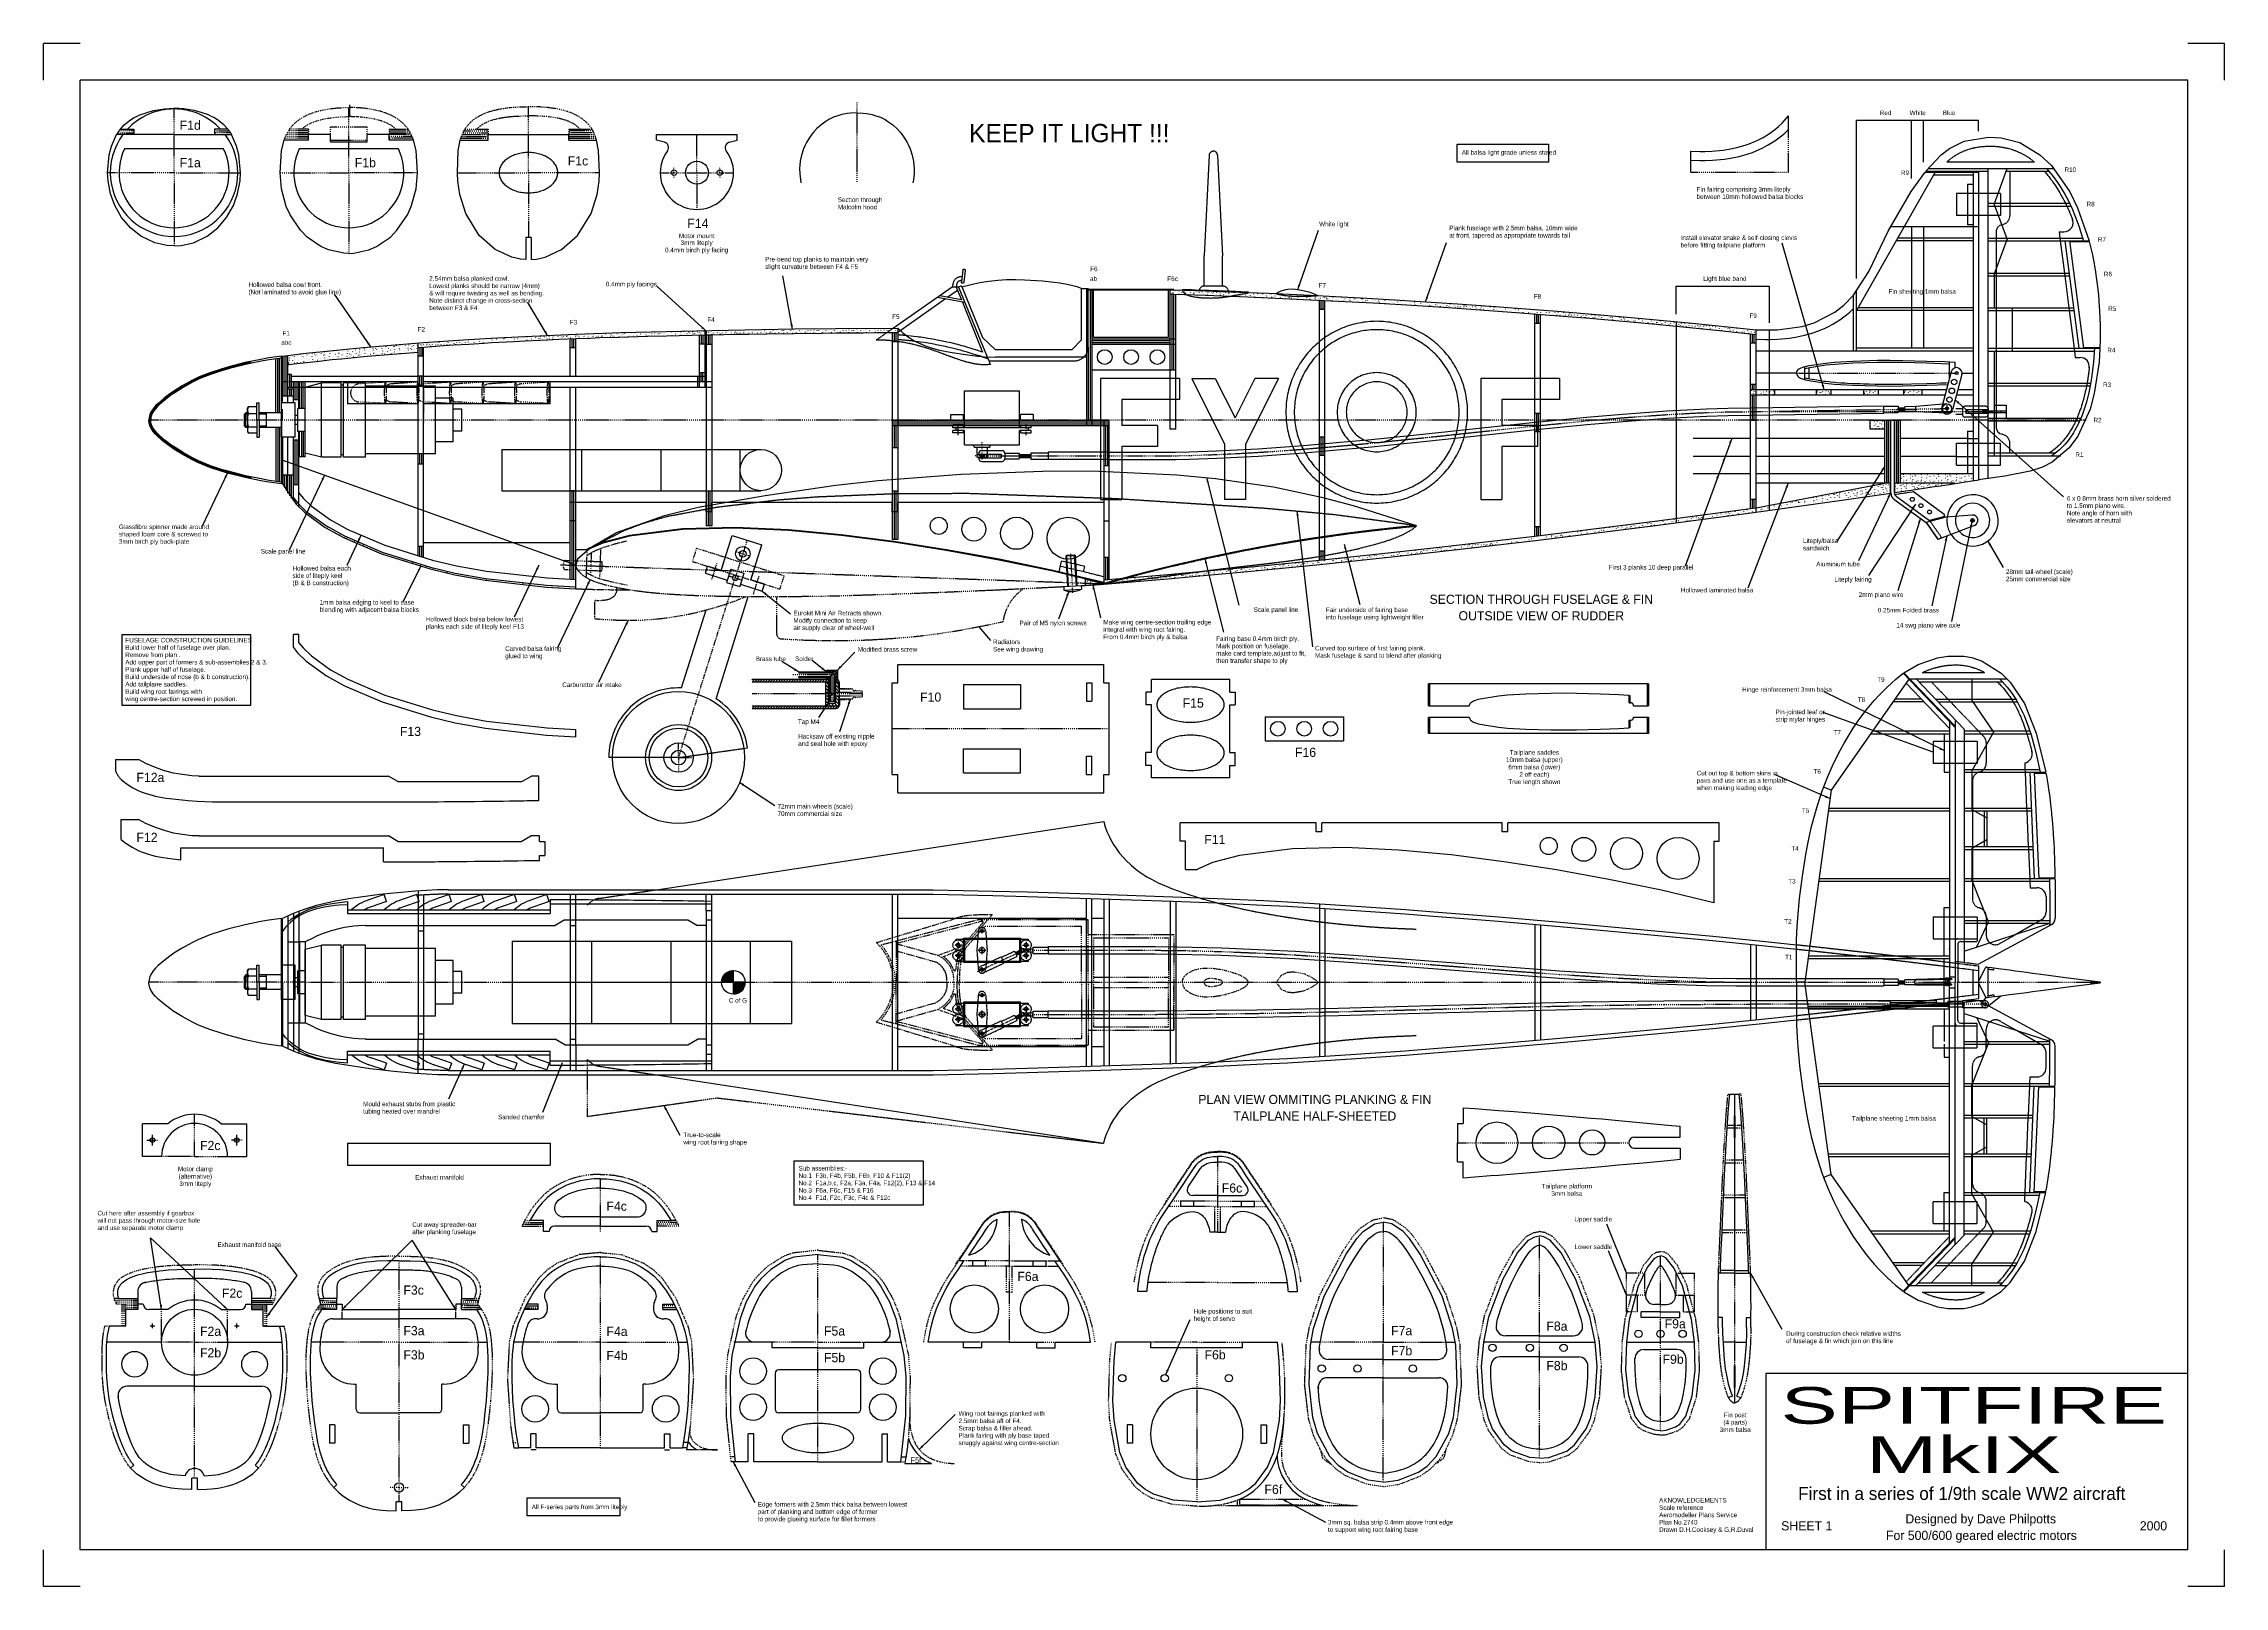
# Model space of a CAD drawing. Extents: x -1638 to 412, y -412 to 1290.
# Drawn here: x -1638 to -449, y 449 to 1290 of the extents above; entities that cross this region are included whole.
import ezdxf
from ezdxf.enums import TextEntityAlignment as Align

# ---------------------------------------------------------------- set-up
doc = ezdxf.new("R2010")
doc.units = 0
doc.linetypes.add('DASHDOT', pattern=[1, 0.5, -0.25, 0, -0.25])
doc.linetypes.add('HIDDEN', pattern=[0.375, 0.25, -0.125])
for name, color, linetype in [('1', 7, 'CONTINUOUS'), ('12', 7, 'CONTINUOUS'), ('2', 7, 'CONTINUOUS'), ('4', 7, 'CONTINUOUS'), ('6', 7, 'CONTINUOUS'), ('7', 7, 'CONTINUOUS'), ('8', 7, 'CONTINUOUS')]:
    doc.layers.add(name, color=color, linetype=linetype)
doc.styles.add('txt', font='TXT', dxfattribs={"height": 0.2})

# ---------------------------------------------------------------- blocks, each defined once
blk = doc.blocks.new('*O1')
at = {"layer": '1', "color": 195, "linetype": 'CONTINUOUS'}
for p, q in [((-76.2, 11.2522), (-76.2, -11.2522)), ((-76.2, 11.2522), (64.9478, 11.2522)), ((-32.9006, 11.2522), (-32.9006, -11.2522)), ((10.3988, 11.2522), (10.3988, -11.2522)), ((53.6956, -11.2522), (53.6956, 11.2522)), ((-76.2, -11.2522), (64.9478, -11.2522))]:
    blk.add_line(p, q, dxfattribs=at)
blk.add_circle((64.94775, 0), 11.2522, dxfattribs=at)
blk = doc.blocks.new('*O2')
at = {"layer": '1', "color": 195, "linetype": 'CONTINUOUS'}
for p, q in [((-14.9988, 18.6817), (15.0012, 18.6817)), ((-14.9988, -1.5215), (-14.9988, 18.6817)), ((15.0012, -1.5215), (15.0012, 18.6817)), ((-15.649, -0.221), (-21.3488, -0.221)), ((-21.3488, -1.5215), (-21.3488, -0.221)), ((21.3486, -1.5215), (-21.3488, -1.5215)), ((-14.9988, -2.9185), (-21.3488, -2.9185)), ((-21.3488, -4.2189), (-21.3488, -2.9185)), ((-15.649, -4.2189), (-21.3488, -4.2189)), ((-19.7486, -1.5215), (-19.7486, -2.9185)), ((-15.649, -1.5215), (-15.649, -0.221)), ((-15.649, -4.2189), (-15.649, -2.9185)), ((-14.9988, -10.7163), (-14.9988, -2.9185)), ((-14.9988, -10.7163), (15.0012, -10.7163)), ((-9.6978, -11.9151), (-10.1982, -10.7163)), ((-1.3006, -11.9151), (-0.8002, -10.7163)), ((21.3486, -2.9185), (15.0012, -2.9185)), ((15.0012, -10.7163), (15.0012, -2.9185)), ((15.649, -0.221), (21.3486, -0.221)), ((15.649, -1.5215), (15.649, -0.221)), ((15.649, -4.2189), (15.649, -2.9185)), ((15.649, -4.2189), (21.3486, -4.2189)), ((19.7484, -1.5215), (19.7484, -2.9185)), ((21.3486, -1.5215), (21.3486, -0.221)), ((21.3486, -4.2189), (21.3486, -2.9185)), ((-9.6978, -11.9151), (-1.3006, -11.9151)), ((-8.2982, -11.9151), (-8.2982, -17.5235)), ((-8.2982, -16.0249), (-2.7, -16.0249)), ((-8.2982, -17.5235), (-2.7, -17.5235)), ((-2.7, -11.9151), (-2.7, -17.5235))]:
    blk.add_line(p, q, dxfattribs=at)
at = {"layer": '1', "color": 195, "linetype": 'DASHDOT'}
for p, q in [((-18.4988, -5.4534), (-18.4988, 1.1608)), ((18.4988, -5.3823), (18.4988, 1.1608)), ((-5.4992, -9.3345), (-5.4992, -18.6817))]:
    blk.add_line(p, q, dxfattribs=at)
blk = doc.blocks.new('*O3')
at = {"layer": '2', "color": 195, "linetype": 'CONTINUOUS'}
for p, q in [((-76.2, 22.5044), (-76.2, -22.5044)), ((-76.2, 22.5044), (53.6956, 22.5044)), ((-32.9006, 22.5044), (-32.9006, -22.5044)), ((10.3988, 22.5044), (10.3988, -22.5044)), ((53.6956, 22.5044), (53.6956, -22.5044)), ((53.6956, 22.5044), (76.2, 22.5044)), ((76.2, 22.5044), (76.2, -22.5044)), ((-76.2, 0), (53.6956, 0)), ((-76.2, -22.5044), (53.6956, -22.5044)), ((53.6956, -22.5044), (76.2, -22.5044))]:
    blk.add_line(p, q, dxfattribs=at)
blk = doc.blocks.new('*O6')
at = {"layer": '4', "color": 5, "linetype": 'CONTINUOUS'}
for p, q in [((-146.9682, 11.8028), (-146.9682, 21.8028)), ((-72.8032, 21.8028), (-146.9682, 21.8028)), ((-72.8032, 16.8028), (-72.8032, 21.8028)), ((-69.8032, 16.8028), (-72.8032, 16.8028)), ((-69.8032, 16.8028), (-69.8032, 21.8028)), ((28.636, 21.8028), (-69.8032, 21.8028)), ((28.636, 16.8028), (28.636, 21.8028)), ((31.636, 16.8028), (28.636, 16.8028)), ((31.636, 16.8028), (31.636, 21.8028)), ((146.9684, 21.8028), (31.636, 21.8028)), ((146.9684, 11.8028), (146.9684, 21.8028)), ((-143.9682, 11.8028), (-146.9682, 11.8028)), ((-143.9682, -3.693), (-143.9682, 11.8028)), ((143.9684, 11.8028), (143.9684, -21.8027)), ((143.9684, 11.8028), (146.9684, 11.8028)), ((-143.9682, -3.693), (-137.6448, -3.693))]:
    blk.add_line(p, q, dxfattribs=at)
blk.add_lwpolyline([(143.9684, -21.8027), (115.468681, -14.954538), (86.836062, -9.093704), (58.181602, -3.902081), (29.500934, 0.571439), (0.790015, 4.227659), (-27.958527, 6.918192), (-56.761764, 8.246359), (-85.645683, 7.566922), (-114.655853, 3.933753), (-129.258959, 0.061953), (-136.652405, -3.098492), (-137.6448, -3.693)], dxfattribs=at)
for centre, radius in [((53.985329, 9.140579), 4.662221), ((73.148142, 7.302192), 6.500608), ((96.377905, 5.073655), 8.729145), ((124.537718, 2.372168), 11.430632)]:
    blk.add_circle(centre, radius, dxfattribs=at)
blk = doc.blocks.new('*D7')
at = {"layer": '7', "color": 215, "linetype": 'CONTINUOUS'}
blk.add_line((0, 0), (-26.3548, -41.3593), dxfattribs=at)
blk.add_solid([(-1.8706, -1.7725), (0, 0), (-0.8164, -2.4442)], dxfattribs=at)
blk = doc.blocks.new('*D8')
at = {"layer": '7', "color": 215, "linetype": 'CONTINUOUS'}
blk.add_line((0, 0), (-17.4684, -36.8951), dxfattribs=at)
blk.add_solid([(-1.6347, -1.9921), (0, 0), (-0.5049, -2.527)], dxfattribs=at)
blk = doc.blocks.new('*D9')
at = {"layer": '7', "color": 215, "linetype": 'CONTINUOUS'}
blk.add_line((0, 0), (-25.5936, -38.905), dxfattribs=at)
blk.add_solid([(-1.8961, -1.7451), (0, 0), (-0.8518, -2.4321)], dxfattribs=at)
blk = doc.blocks.new('*D10')
at = {"layer": '7', "color": 215, "linetype": 'CONTINUOUS'}
blk.add_line((0, 0), (-12.1918, -39.6096), dxfattribs=at)
blk.add_solid([(-1.3328, -2.2055), (0, 0), (-0.1381, -2.5732)], dxfattribs=at)
blk = doc.blocks.new('*D11')
at = {"layer": '7', "color": 215, "linetype": 'CONTINUOUS'}
blk.add_line((0, 0), (-8.0588, -38.0064), dxfattribs=at)
blk.add_solid([(-1.13, -2.316), (0, 0), (0.0928, -2.5753)], dxfattribs=at)
blk = doc.blocks.new('*D12')
at = {"layer": '7', "color": 215, "linetype": 'CONTINUOUS'}
blk.add_line((0, 0), (8.3228, -14.482), dxfattribs=at)
blk.add_solid([(0.7038, -2.479), (0, 0), (1.7876, -1.8561)], dxfattribs=at)
blk = doc.blocks.new('*D13')
at = {"layer": '1', "color": 215, "linetype": 'CONTINUOUS'}
blk.add_line((0, 0), (-1.4406, -3.9463), dxfattribs=at)
blk.add_solid([(-1.4444, -2.1341), (0, 0), (-0.2702, -2.5627)], dxfattribs=at)
blk = doc.blocks.new('*D14')
at = {"layer": '1', "color": 215, "linetype": 'CONTINUOUS'}
blk.add_line((0, 0), (-1.4664, -4.0172), dxfattribs=at)
blk.add_solid([(-1.4444, -2.1341), (0, 0), (-0.2701, -2.5627)], dxfattribs=at)
blk = doc.blocks.new('*D15')
at = {"layer": '7', "color": 215, "linetype": 'CONTINUOUS'}
blk.add_line((0, 0), (-22.7896, 79.8108), dxfattribs=at)
blk.add_solid([(-0.0854, 2.5755), (0, 0), (-1.2874, 2.2323)], dxfattribs=at)
blk = doc.blocks.new('*D16')
at = {"layer": '7', "color": 215, "linetype": 'CONTINUOUS'}
blk.add_line((0, 0), (-7.6796, -16.3348), dxfattribs=at)
blk.add_solid([(-1.6293, -1.9965), (0, 0), (-0.498, -2.5284)], dxfattribs=at)
blk = doc.blocks.new('*D17')
at = {"layer": '7', "color": 215, "linetype": 'CONTINUOUS'}
blk.add_line((0, 0), (-13.4612, -28.3673), dxfattribs=at)
blk.add_solid([(-1.6364, -1.9907), (0, 0), (-0.5071, -2.5265)], dxfattribs=at)
blk = doc.blocks.new('*D18')
at = {"layer": '7', "color": 215, "linetype": 'CONTINUOUS'}
blk.add_line((0, 0), (-41.957, 39.0315), dxfattribs=at)
blk.add_solid([(-1.4047, 2.1604), (0, 0), (-2.2561, 1.2452)], dxfattribs=at)
blk = doc.blocks.new('*D19')
at = {"layer": '7', "color": 215, "linetype": 'CONTINUOUS'}
blk.add_line((0, 0), (-5.957, 39.0315), dxfattribs=at)
blk.add_solid([(0.2407, 2.5657), (0, 0), (-0.995, 2.3771)], dxfattribs=at)
blk = doc.blocks.new('*D20')
at = {"layer": '7', "color": 215, "linetype": 'CONTINUOUS'}
blk.add_line((0, 0), (-5.2664, 28.9411), dxfattribs=at)
blk.add_solid([(0.1673, 2.5715), (0, 0), (-1.0625, 2.3477)], dxfattribs=at)
blk = doc.blocks.new('*D21')
at = {"layer": '7', "color": 215, "linetype": 'CONTINUOUS'}
blk.add_line((0, 0), (11.327, 32.2874), dxfattribs=at)
blk.add_solid([(1.4174, 2.1521), (0, 0), (0.2378, 2.5659)], dxfattribs=at)
blk = doc.blocks.new('*O22')
at = {"layer": '1', "color": 195, "linetype": 'CONTINUOUS'}
for p, q in [((-23.8168, 18), (-14.8168, 20.25)), ((-23.8168, -18), (-23.8168, 18)), ((-14.8168, -20.25), (-14.8168, 20.25)), ((-4.1168, 20.25), (-14.8168, 20.25)), ((-4.1168, -20.25), (-4.1168, 20.25)), ((-2.8168, 19), (-4.1168, 19)), ((-2.8168, -20.25), (-2.8168, 20.25)), ((9.1832, 20.25), (-2.8168, 20.25)), ((9.1832, -20.25), (9.1832, 20.25)), ((47.2832, 18.4886), (9.1832, 18.4886)), ((47.2832, -18.4912), (47.2832, 18.4886)), ((56.8082, 11.9049), (47.2832, 11.9049)), ((56.8082, -11.9076), (56.8082, 11.9049)), ((-56.0668, 4), (-56.8168, 3.25)), ((-56.8168, -3.25), (-56.8168, 3.25)), ((-56.0668, -4), (-56.0668, 4)), ((-55.3168, 4), (-56.0668, 4)), ((-55.3168, 3.25), (-56.0668, 3.25)), ((-55.3168, 6.25), (-54.7586, 7.2169)), ((-55.3168, 0), (-55.3168, 6.25)), ((-55.3168, 0), (-55.3168, -6.25)), ((-50.1168, 7.2169), (-54.7586, 7.2169)), ((-54.7586, 3.6084), (-50.1168, 3.6084)), ((-50.1168, 0), (-50.1168, 9.4)), ((-50.1168, 9.4), (-48.8168, 9.4)), ((-50.1168, 0), (-50.1168, -9.4)), ((-48.8168, 0), (-48.8168, 9.4)), ((-36.7168, 4), (-48.8168, 4)), ((-44.8168, 3.25), (-48.8168, 3.25)), ((-48.8168, 0), (-48.8168, -9.4)), ((-44.8168, -4), (-44.8168, 4)), ((-29.2168, 9.4), (-36.7168, 9.4)), ((-36.7168, -9.4), (-36.7168, 9.4)), ((-29.2168, -9.4), (-29.2168, 9.4)), ((-27.8168, 2.5), (-29.2168, 2.5)), ((-27.8168, -6.25), (-27.8168, 6.25)), ((-23.8168, 6.25), (-27.8168, 6.25)), ((61.5706, 5.9664), (56.8082, 5.9664)), ((61.5706, -5.969), (61.5706, 5.9664)), ((-56.0668, -4), (-56.8168, -3.25)), ((-55.3168, -3.25), (-56.0668, -3.25)), ((-55.3168, -4), (-56.0668, -4)), ((-55.3168, -6.25), (-54.7586, -7.2169)), ((-54.7586, -3.6084), (-50.1168, -3.6084)), ((-50.1168, -7.2169), (-54.7586, -7.2169)), ((-50.1168, -9.4), (-48.8168, -9.4)), ((-44.8168, -3.25), (-48.8168, -3.25)), ((-36.7168, -4), (-48.8168, -4)), ((-29.2168, -9.4), (-36.7168, -9.4)), ((-27.8168, -2.5), (-29.2168, -2.5)), ((-23.8168, -6.25), (-27.8168, -6.25)), ((61.5706, -5.969), (56.8082, -5.969)), ((-14.8168, -20.25), (-23.8168, -18)), ((-4.1168, -20.25), (-14.8168, -20.25)), ((-2.8168, -19), (-4.1168, -19)), ((9.1832, -20.25), (-2.8168, -20.25)), ((47.2832, -18.4912), (9.1832, -18.4912)), ((56.8082, -11.9076), (47.2832, -11.9076))]:
    blk.add_line(p, q, dxfattribs=at)
at = {"layer": '1', "color": 166, "linetype": 'DASHDOT'}
blk.add_line((-23.8168, 0), (-61.5706, 0), dxfattribs=at)
at = {"layer": '1', "color": 195, "linetype": 'CONTINUOUS'}
for centre, radius, start, end in [((-52.12189, 5.41265), 3.19501, 145.617892, 214.382111), ((-43.37482, 0), 11.94208, 162.412711, 197.587289), ((-52.12189, -5.41265), 3.19501, 145.617889, 214.382108)]:
    blk.add_arc(centre, radius, start, end, dxfattribs=at)
blk = doc.blocks.new('*O23')
at = {"layer": '2', "color": 195, "linetype": 'CONTINUOUS'}
for p, q in [((-23.8168, 18), (-14.8168, 20.25)), ((-23.8168, -18), (-23.8168, 18)), ((-14.8168, -20.25), (-14.8168, 20.25)), ((-4.1168, 20.25), (-14.8168, 20.25)), ((-4.1168, -20.25), (-4.1168, 20.25)), ((-2.8168, 19), (-4.1168, 19)), ((-2.8168, -20.25), (-2.8168, 20.25)), ((9.1832, 20.25), (-2.8168, 20.25)), ((9.1832, -20.25), (9.1832, 20.25)), ((47.2832, 18.4886), (9.1832, 18.4886)), ((47.2832, -18.4912), (47.2832, 18.4886)), ((56.8082, 11.9049), (47.2832, 11.9049)), ((56.8082, -11.9076), (56.8082, 11.9049)), ((-56.0668, 4), (-56.8168, 3.25)), ((-56.8168, -3.25), (-56.8168, 3.25)), ((-56.0668, -4), (-56.0668, 4)), ((-55.3168, 4), (-56.0668, 4)), ((-55.3168, 3.25), (-56.0668, 3.25)), ((-55.3168, 6.25), (-54.7586, 7.2169)), ((-55.3168, 0), (-55.3168, 6.25)), ((-55.3168, 0), (-55.3168, -6.25)), ((-50.1168, 7.2169), (-54.7586, 7.2169)), ((-54.7586, 3.6084), (-50.1168, 3.6084)), ((-50.1168, 0), (-50.1168, 9.4)), ((-50.1168, 9.4), (-48.8168, 9.4)), ((-50.1168, 0), (-50.1168, -9.4)), ((-48.8168, 0), (-48.8168, 9.4)), ((-36.7168, 4), (-48.8168, 4)), ((-44.8168, 3.25), (-48.8168, 3.25)), ((-48.8168, 0), (-48.8168, -9.4)), ((-44.8168, -4), (-44.8168, 4)), ((-29.2168, 9.4), (-36.7168, 9.4)), ((-36.7168, -9.4), (-36.7168, 9.4)), ((-29.2168, -9.4), (-29.2168, 9.4)), ((-27.8168, 2.5), (-29.2168, 2.5)), ((-27.8168, -6.25), (-27.8168, 6.25)), ((-23.8168, 6.25), (-27.8168, 6.25)), ((61.5706, 5.9664), (56.8082, 5.9664)), ((61.5706, -5.969), (61.5706, 5.9664)), ((-56.0668, -4), (-56.8168, -3.25)), ((-55.3168, -3.25), (-56.0668, -3.25)), ((-55.3168, -4), (-56.0668, -4)), ((-55.3168, -6.25), (-54.7586, -7.2169)), ((-54.7586, -3.6084), (-50.1168, -3.6084)), ((-50.1168, -7.2169), (-54.7586, -7.2169)), ((-50.1168, -9.4), (-48.8168, -9.4)), ((-44.8168, -3.25), (-48.8168, -3.25)), ((-36.7168, -4), (-48.8168, -4)), ((-29.2168, -9.4), (-36.7168, -9.4)), ((-27.8168, -2.5), (-29.2168, -2.5)), ((-23.8168, -6.25), (-27.8168, -6.25)), ((61.5706, -5.969), (56.8082, -5.969)), ((-14.8168, -20.25), (-23.8168, -18)), ((-4.1168, -20.25), (-14.8168, -20.25)), ((-2.8168, -19), (-4.1168, -19)), ((9.1832, -20.25), (-2.8168, -20.25)), ((47.2832, -18.4912), (9.1832, -18.4912)), ((56.8082, -11.9076), (47.2832, -11.9076))]:
    blk.add_line(p, q, dxfattribs=at)
at = {"layer": '2', "color": 166, "linetype": 'DASHDOT'}
blk.add_line((-23.8168, 0), (-61.5706, 0), dxfattribs=at)
at = {"layer": '2', "color": 195, "linetype": 'CONTINUOUS'}
for centre, radius, start, end in [((-52.12189, 5.41265), 3.19501, 145.617892, 214.382111), ((-43.37482, 0), 11.94208, 162.412711, 197.587289), ((-52.12189, -5.41265), 3.19501, 145.617889, 214.382108)]:
    blk.add_arc(centre, radius, start, end, dxfattribs=at)
blk = doc.blocks.new('*D24')
at = {"layer": '7', "color": 215, "linetype": 'CONTINUOUS'}
blk.add_line((0, 0), (-10.8662, -27.0717), dxfattribs=at)
blk.add_solid([(-1.5113, -2.0873), (0, 0), (-0.3512, -2.5529)], dxfattribs=at)
blk = doc.blocks.new('*D25')
at = {"layer": '7', "color": 215, "linetype": 'CONTINUOUS'}
blk.add_line((0, 0), (-8.6586, -19.1978), dxfattribs=at)
blk.add_solid([(-1.5976, -2.022), (0, 0), (-0.4581, -2.5359)], dxfattribs=at)
blk = doc.blocks.new('*D26')
at = {"layer": '7', "color": 215, "linetype": 'CONTINUOUS'}
blk.add_line((0, 0), (38.2076, 37.7688), dxfattribs=at)
blk.add_solid([(2.2173, 1.313), (0, 0), (1.3386, 2.202)], dxfattribs=at)
blk = doc.blocks.new('*D27')
at = {"layer": '7', "color": 215, "linetype": 'CONTINUOUS'}
blk.add_line((0, 0), (-23.7924, 37.7688), dxfattribs=at)
blk.add_solid([(-0.8037, 2.4484), (0, 0), (-1.8613, 1.7821)], dxfattribs=at)
blk = doc.blocks.new('*D28')
at = {"layer": '7', "color": 215, "linetype": 'CONTINUOUS'}
blk.add_line((0, 0), (4.3302, -18.0238), dxfattribs=at)
blk.add_solid([(-0.0237, -2.5768), (0, 0), (1.1917, -2.2848)], dxfattribs=at)
blk = doc.blocks.new('*O29')
at = {"layer": '8', "color": 250, "linetype": 'CONTINUOUS', "style": 'txt'}
for s, p in [('Hollowed balsa each', (-46.053, 1.25)), ('side of liteply keel', (-46.053, -2.7501)), ('(B & B construction)', (-46.053, -6.7501))]:
    blk.add_text(s, height=2.5, dxfattribs=at).set_placement(p, align=Align.TOP_LEFT)
blk = doc.blocks.new('*D30')
at = {"layer": '7', "color": 215, "linetype": 'CONTINUOUS'}
blk.add_line((0, 0), (16.9754, -30.4377), dxfattribs=at)
blk.add_solid([(0.6719, -2.4878), (0, 0), (1.7635, -1.879)], dxfattribs=at)
blk = doc.blocks.new('*D31')
at = {"layer": '7', "color": 215, "linetype": 'CONTINUOUS'}
blk.add_line((0, 0), (-19.7326, 28.7214), dxfattribs=at)
blk.add_solid([(-0.9005, 2.4145), (0, 0), (-1.9308, 1.7066)], dxfattribs=at)
blk = doc.blocks.new('*D32')
at = {"layer": '7', "color": 215, "linetype": 'CONTINUOUS'}
blk.add_line((0, 0), (-26.5338, 24.1053), dxfattribs=at)
blk.add_solid([(-1.4302, 2.1437), (0, 0), (-2.2707, 1.2185)], dxfattribs=at)
blk = doc.blocks.new('*D33')
at = {"layer": '7', "color": 215, "linetype": 'CONTINUOUS'}
blk.add_line((0, 0), (-10.8036, 17.8245), dxfattribs=at)
blk.add_solid([(-0.7613, 2.4619), (0, 0), (-1.8303, 1.814)], dxfattribs=at)
blk = doc.blocks.new('*O34')
at = {"layer": '8', "color": 250, "linetype": 'CONTINUOUS', "style": 'txt'}
blk.add_text('Hollowed laminated balsa', height=2.5, dxfattribs=at).set_placement((-52.313, 1.25), align=Align.TOP_LEFT)
blk = doc.blocks.new('*O35')
at = {"layer": '8', "color": 250, "linetype": 'CONTINUOUS', "style": 'txt'}
for s, p in [('Liteply/balsa', (1.25, 1.25)), ('sandwich', (1.25, -2.7501))]:
    blk.add_text(s, height=2.5, dxfattribs=at).set_placement(p, align=Align.TOP_LEFT)
blk = doc.blocks.new('*D36')
at = {"layer": '7', "color": 215, "linetype": 'CONTINUOUS'}
blk.add_line((0, 0), (19.101, -12.5207), dxfattribs=at)
blk.add_solid([(1.7482, -1.8933), (0, 0), (2.4335, -0.8478)], dxfattribs=at)
blk = doc.blocks.new('*O37')
at = {"layer": '8', "color": 250, "linetype": 'CONTINUOUS', "style": 'txt'}
blk.add_text('First 3 planks 10 deep parallel', height=2.5, dxfattribs=at).set_placement((-60.916, 1.25), align=Align.TOP_LEFT)
blk = doc.blocks.new('*D38')
at = {"layer": '7', "color": 215, "linetype": 'CONTINUOUS'}
blk.add_line((0, 0), (-22.001, -57.2883), dxfattribs=at)
blk.add_solid([(-1.4797, -2.1097), (0, 0), (-0.3128, -2.5579)], dxfattribs=at)
blk = doc.blocks.new('*O39')
at = {"layer": '8', "color": 250, "linetype": 'CONTINUOUS', "style": 'txt'}
for s, p in [('Hollowed balsa cowl front.', (-64.5266, 1.25)), ('(Not laminated to avoid glue line)', (-64.5266, -2.7501))]:
    blk.add_text(s, height=2.5, dxfattribs=at).set_placement(p, align=Align.TOP_LEFT)
blk = doc.blocks.new('*D40')
at = {"layer": '7', "color": 215, "linetype": 'CONTINUOUS'}
blk.add_line((0, 0), (-11.057, -54.2389), dxfattribs=at)
blk.add_solid([(-1.1118, -2.3248), (0, 0), (0.113, -2.5745)], dxfattribs=at)
blk = doc.blocks.new('*D41')
at = {"layer": '7', "color": 215, "linetype": 'CONTINUOUS'}
blk.add_line((0, 0), (-9.5282, -19.0627), dxfattribs=at)
blk.add_solid([(-1.6768, -1.9568), (0, 0), (-0.5587, -2.5157)], dxfattribs=at)
blk = doc.blocks.new('*D42')
at = {"layer": '7', "color": 215, "linetype": 'CONTINUOUS'}
blk.add_line((0, 0), (11.8702, -22.312), dxfattribs=at)
blk.add_solid([(0.6224, -2.5006), (0, 0), (1.726, -1.9135)], dxfattribs=at)
blk = doc.blocks.new('*D46')
at = {"layer": '7', "color": 215, "linetype": 'CONTINUOUS'}
blk.add_line((0, 0), (-13.6994, -28.9828), dxfattribs=at)
blk.add_solid([(-1.6334, -1.9931), (0, 0), (-0.5033, -2.5273)], dxfattribs=at)
blk = doc.blocks.new('*D47')
at = {"layer": '7', "color": 215, "linetype": 'CONTINUOUS'}
blk.add_line((0, 0), (23.4904, -12.4138), dxfattribs=at)
blk.add_solid([(1.9183, -1.7207), (0, 0), (2.5024, -0.6155)], dxfattribs=at)
blk = doc.blocks.new('*D48')
at = {"layer": '7', "color": 215, "linetype": 'CONTINUOUS'}
blk.add_line((0, 0), (10.1345, -39.9401), dxfattribs=at)
blk.add_solid([(0.0091, -2.5769), (0, 0), (1.2207, -2.2695)], dxfattribs=at)
blk = doc.blocks.new('*O49')
at = {"layer": '8', "color": 250, "linetype": 'CONTINUOUS', "style": 'txt'}
for s, p in [('Hollowed block balsa below lowest', (-74.0912, 1.25)), ('planks each side of liteply keel F13', (-74.0912, -2.7501))]:
    blk.add_text(s, height=2.5, dxfattribs=at).set_placement(p, align=Align.TOP_LEFT)
blk = doc.blocks.new('*D50')
at = {"layer": '7', "color": 215, "linetype": 'CONTINUOUS'}
blk.add_line((0, 0), (19.5632, 18.9431), dxfattribs=at)
blk.add_solid([(2.2308, 1.2901), (0, 0), (1.3612, 2.1881)], dxfattribs=at)
blk = doc.blocks.new('*D51')
at = {"layer": '7', "color": 215, "linetype": 'CONTINUOUS'}
blk.add_line((0, 0), (8.7834, -16.1482), dxfattribs=at)
blk.add_solid([(0.6455, -2.4948), (0, 0), (1.7436, -1.8975)], dxfattribs=at)
blk = doc.blocks.new('*D52')
at = {"layer": '7', "color": 215, "linetype": 'CONTINUOUS'}
blk.add_line((0, 0), (15.3305, -12.2934), dxfattribs=at)
blk.add_solid([(1.5594, -2.0516), (0, 0), (2.3414, -1.0764)], dxfattribs=at)
blk = doc.blocks.new('*D53')
at = {"layer": '7', "color": 215, "linetype": 'CONTINUOUS'}
blk.add_line((0, 0), (16.4244, 22.6086), dxfattribs=at)
blk.add_solid([(1.975, 1.6553), (0, 0), (0.9637, 2.39)], dxfattribs=at)
blk = doc.blocks.new('*D54')
at = {"layer": '7', "color": 215, "linetype": 'CONTINUOUS'}
blk.add_line((0, 0), (-5.2026, -7.9081), dxfattribs=at)
blk.add_solid([(-1.8962, -1.745), (0, 0), (-0.8519, -2.4321)], dxfattribs=at)
blk = doc.blocks.new('*D55')
at = {"layer": '7', "color": 215, "linetype": 'CONTINUOUS'}
blk.add_line((0, 0), (-7.48, 6.0107), dxfattribs=at)
blk.add_solid([(-1.5573, 2.0532), (0, 0), (-2.3403, 1.0788)], dxfattribs=at)
blk = doc.blocks.new('*D56')
at = {"layer": '7', "color": 215, "linetype": 'CONTINUOUS'}
blk.add_line((0, 0), (9.5554, 9.8003), dxfattribs=at)
blk.add_solid([(2.1928, 1.3537), (0, 0), (1.2978, 2.2263)], dxfattribs=at)
blk = doc.blocks.new('*O57')
at = {"layer": '8', "color": 250, "linetype": 'CONTINUOUS', "style": 'txt'}
for s, p in [('FUSELAGE CONSTRUCTION GUIDELINES', (-68.2724, 1.25)), ('Add upper part of formers & sub-assemblies 2 & 3.', (-68.2724, -10.7501)), ('Build lower half of fuselage over plan.', (-68.2724, -2.7501)), ('Remove from plan .', (-68.2724, -6.7501)), ('Add tailplane saddles.', (-68.2724, -22.7501)), ('Plank upper half of fuselage.', (-68.2724, -14.7501)), ('Build underside of nose (b & b construction).', (-68.2724, -18.7501)), ('wing centre-section screwed in position. ', (-68.2724, -30.7501)), ('Build wing root fairings with', (-68.2724, -26.7501))]:
    blk.add_text(s, height=2.5, dxfattribs=at).set_placement(p, align=Align.TOP_LEFT)
blk = doc.blocks.new('*D58')
at = {"layer": '7', "color": 215, "linetype": 'CONTINUOUS'}
blk.add_line((0, 0), (-65.3602, 32.0263), dxfattribs=at)
blk.add_solid([(-1.97, 1.6613), (0, 0), (-2.52, 0.5388)], dxfattribs=at)
blk = doc.blocks.new('*D59')
at = {"layer": '7', "color": 215, "linetype": 'CONTINUOUS'}
blk.add_line((0, 0), (-30.145, 13.0606), dxfattribs=at)
blk.add_solid([(-2.0455, 1.5674), (0, 0), (-2.5424, 0.4204)], dxfattribs=at)
blk = doc.blocks.new('*D61')
at = {"layer": '7', "color": 215, "linetype": 'CONTINUOUS'}
blk.add_line((0, 0), (13.2746, 30.0693), dxfattribs=at)
blk.add_solid([(1.5814, 2.0346), (0, 0), (0.4379, 2.5395)], dxfattribs=at)
blk = doc.blocks.new('*D77')
at = {"layer": '7', "color": 215, "linetype": 'CONTINUOUS'}
blk.add_line((0, 0), (59.0644, -52.8731), dxfattribs=at)
blk.add_solid([(1.4458, -2.1331), (0, 0), (2.2796, -1.2018)], dxfattribs=at)
blk = doc.blocks.new('*D78')
at = {"layer": '7', "color": 215, "linetype": 'CONTINUOUS'}
blk.add_line((0, 0), (11.327, 32.2874), dxfattribs=at)
blk.add_solid([(1.4174, 2.1521), (0, 0), (0.2378, 2.5659)], dxfattribs=at)
blk = doc.blocks.new('*D87')
at = {"layer": '7', "color": 215, "linetype": 'CONTINUOUS'}
blk.add_line((0, 0), (-17.7114, -37.1489), dxfattribs=at)
blk.add_solid([(-1.6401, -1.9877), (0, 0), (-0.5117, -2.5256)], dxfattribs=at)
blk = doc.blocks.new('*D100')
at = {"layer": '7', "color": 215, "linetype": 'CONTINUOUS'}
blk.add_line((0, 0), (-9.9006, 24.2471), dxfattribs=at)
blk.add_solid([(-0.3664, 2.5508), (0, 0), (-1.5237, 2.0782)], dxfattribs=at)
blk = doc.blocks.new('*D101')
at = {"layer": '7', "color": 215, "linetype": 'CONTINUOUS'}
blk.add_line((0, 0), (-10.7648, 26.7888), dxfattribs=at)
blk.add_solid([(-0.3522, 2.5528), (0, 0), (-1.5121, 2.0867)], dxfattribs=at)
blk = doc.blocks.new('*D102')
at = {"layer": '7', "color": 215, "linetype": 'CONTINUOUS'}
blk.add_line((0, 0), (8.4922, -32.835), dxfattribs=at)
blk.add_solid([(0.0209, -2.5769), (0, 0), (1.2311, -2.2639)], dxfattribs=at)
blk = doc.blocks.new('*D103')
at = {"layer": '7', "color": 215, "linetype": 'CONTINUOUS'}
blk.add_line((0, 0), (8.3778, -74.1604), dxfattribs=at)
blk.add_solid([(-0.3404, -2.5544), (0, 0), (0.9017, -2.414)], dxfattribs=at)
blk = doc.blocks.new('*D104')
at = {"layer": '7', "color": 215, "linetype": 'CONTINUOUS'}
blk.add_line((0, 0), (-5.565, -15.0975), dxfattribs=at)
blk.add_solid([(-1.4511, -2.1296), (0, 0), (-0.2782, -2.5619)], dxfattribs=at)
blk = doc.blocks.new('*D106')
at = {"layer": '7', "color": 215, "linetype": 'CONTINUOUS'}
blk.add_line((0, 0), (-5.8798, -17.6318), dxfattribs=at)
blk.add_solid([(-1.3838, -2.1739), (0, 0), (-0.198, -2.5693)], dxfattribs=at)
blk = doc.blocks.new('*D107')
at = {"layer": '7', "color": 215, "linetype": 'CONTINUOUS'}
blk.add_line((0, 0), (-8.9532, 5.7278), dxfattribs=at)
blk.add_solid([(-1.7691, 1.8737), (0, 0), (-2.4427, 0.8208)], dxfattribs=at)
blk = doc.blocks.new('*D168')
at = {"layer": '7', "color": 215, "linetype": 'CONTINUOUS'}
blk.add_line((0, 0), (6.346, -7.5779), dxfattribs=at)
blk.add_solid([(1.3176, -2.1574), (0, 0), (1.8926, -1.6759)], dxfattribs=at)
blk = doc.blocks.new('*D171')
at = {"layer": '7', "color": 215, "linetype": 'CONTINUOUS'}
blk.add_line((0, 0), (-16.1797, -33.8719), dxfattribs=at)
blk.add_solid([(-1.6415, -1.9865), (0, 0), (-0.5136, -2.5252)], dxfattribs=at)
blk = doc.blocks.new('*D179')
at = {"layer": '7', "color": 215, "linetype": 'CONTINUOUS'}
blk.add_line((0, 0), (-59.8563, 21.6464), dxfattribs=at)
blk.add_solid([(-2.2235, 1.2029), (0, 0), (-2.4785, 0.4976)], dxfattribs=at)
blk = doc.blocks.new('*D180')
at = {"layer": '7', "color": 215, "linetype": 'CONTINUOUS'}
blk.add_line((0, 0), (17.5388, -69.5973), dxfattribs=at)
blk.add_solid([(0.0049, -2.5769), (0, 0), (1.217, -2.2715)], dxfattribs=at)
blk = doc.blocks.new('*D181')
at = {"layer": '7', "color": 215, "linetype": 'CONTINUOUS'}
blk.add_line((0, 0), (-19.2423, -40.9089), dxfattribs=at)
blk.add_solid([(-1.6296, -1.9962), (0, 0), (-0.4985, -2.5283)], dxfattribs=at)

msp = doc.modelspace()

# ---------------------------------------------------------------- linework, layer by layer
at = {"layer": '1', "color": 202, "linetype": 'HIDDEN'}
for p, q in [((-1471.4214, 1251.084), (-1471.4214, 1256.8706)), ((-600.8384, 1225.673), (-552.9906, 1225.673)), ((-566.434, 1220.673), (-566.434, 1196.4075)), ((-589.434, 1208.4075), (-589.434, 1196.4075)), ((-586.434, 1208.4075), (-586.434, 1196.4075)), ((-572.837, 1208.4075), (-583.434, 1208.4075)), ((-578.434, 1203.1575), (-574.74, 1203.1575)), ((-578.434, 1201.6575), (-574.7292, 1201.6575)), ((-571.434, 1203.1575), (-571.434, 1201.6575)), ((-572.7512, 1196.4075), (-583.434, 1196.4075)), ((-578.434, 1184.142), (-568.1298, 1184.142)), ((-578.434, 1182.642), (-568.1298, 1182.642)), ((-573.934, 1187.5334), (-573.934, 1167.2369)), ((-539.1212, 1184.142), (-538.928, 1182.642)), ((-1068.9166, 1124.9853), (-1068.9166, 1156.2568)), ((-578.434, 1165.1265), (-574.729, 1165.1265)), ((-578.434, 1163.6265), (-575.0118, 1163.6265)), ((-573.934, 1165.1265), (-573.934, 1163.6265)), ((-536.6726, 1165.1265), (-536.4796, 1163.6265)), ((-578.434, 1146.111), (-575.0118, 1146.111)), ((-578.434, 1144.611), (-564.9792, 1144.611)), ((-573.934, 1146.111), (-573.934, 1122.6001)), ((-534.224, 1146.111), (-534.031, 1144.611)), ((-1175.1532, 1135.0763), (-1184.4506, 1128.5915)), ((-1123.9472, 1119.3819), (-1122.286, 1115.3465)), ((-1024.2042, 1129.3434), (-1021.2042, 1129.3434)), ((-1024.2042, 1126.3432), (-1021.2042, 1126.3432)), ((-704.8042, 1120.1701), (-704.8042, 1122.0075)), ((-578.434, 1124.1001), (-564.9384, 1124.1001)), ((-578.434, 1122.6001), (-575.0118, 1122.6001)), ((-531.3898, 1124.1001), (-531.1966, 1122.6001)), ((-1278.0004, 1108.7645), (-1281.0004, 1108.7645)), ((-1123.065, 1117.239), (-1076.5054, 1117.239)), ((-1495.8776, 1102.7645), (-1505.2776, 1102.7645)), ((-1503.795, 1105.7645), (-1504.8742, 1105.7645)), ((-1472.7272, 1105.7645), (-1472.7272, 1102.7645)), ((-1362.2614, 1102.7645), (-1362.2614, 1105.7645)), ((-1274.2004, 1105.7645), (-1277.2004, 1105.7645)), ((-1274.2004, 1102.7645), (-1277.2004, 1102.7645)), ((-704.8042, 1098.5329), (-704.8042, 1101.5329)), ((-578.434, 1105.0845), (-575.0118, 1105.0845)), ((-578.434, 1103.5845), (-575.0118, 1103.5845)), ((-573.934, 1105.0845), (-573.934, 1103.5845)), ((-1172.7612, 1084.965), (-1172.7612, 1081.965)), ((-1069.9168, 1084.965), (-1069.9168, 1081.965)), ((-1066.9168, 1084.965), (-1066.9168, 1081.965)), ((-1060.4288, 1084.965), (-1060.4288, 1081.965)), ((-578.434, 1090.069), (-578.434, 1089.069)), ((-578.434, 1086.069), (-575.0118, 1086.069)), ((-578.434, 1084.569), (-575.0118, 1084.569)), ((-575.0118, 1090.069), (-575.0118, 1089.069)), ((-573.934, 1093.069), (-573.934, 1084.569)), ((-589.434, 1074.9923), (-583.434, 1074.9923)), ((-589.434, 1072.3035), (-589.434, 1060.3035)), ((-586.434, 1072.3035), (-586.434, 1060.3035)), ((-583.434, 1072.3035), (-575.0118, 1072.3035)), ((-595.434, 1065.1047), (-583.434, 1065.1047)), ((-583.434, 1060.3035), (-571.434, 1060.3035)), ((-578.434, 1067.0535), (-575.0118, 1067.0535)), ((-571.434, 1060.3035), (-571.434, 1067.0535)), ((-1499.2776, 1037.5824), (-1499.2776, 1045.2244)), ((-1348.3654, 1039.965), (-1351.3654, 1039.965)), ((-1274.2004, 1034.965), (-1277.2004, 1034.965)), ((-1172.7612, 1034.965), (-1175.7612, 1034.965)), ((-1348.3654, 1029.965), (-1351.3654, 1029.965)), ((-1060.4288, 1029.965), (-1057.4288, 1029.965)), ((-890.0024, 1027.1862), (-890.039, 1027.5845)), ((-611.8672, 1029.1223), (-605.3546, 1019.8489)), ((-609.8186, 1029.6854), (-603.7178, 1020.9983)), ((-605.0272, 1020.0788), (-603.7178, 1020.9983)), ((-1292.2776, 900.9649), (-1256.628, 905.9752)), ((-1292.2776, 900.9649), (-1328.2776, 900.9649))]:
    msp.add_line(p, q, dxfattribs=at)
at = {"layer": '1', "color": 212, "linetype": 'CONTINUOUS'}
for p, q in [((-650.1006, 1162.181), (-650.1006, 1248.4133)), ((-650.1006, 1248.4133), (-583.434, 1248.4133)), ((-620.1006, 1216.6957), (-620.1006, 1248.4133)), ((-613.434, 1225.6162), (-613.434, 1248.4133)), ((-583.434, 1242.4662), (-583.434, 1248.4133)), ((-631.4718, 1190.5645), (-583.434, 1190.5645)), ((-620.1006, 1190.5645), (-620.1006, 1124.1001)), ((-613.434, 1190.5645), (-613.434, 1124.1001)), ((-1000.703, 1158.3284), (-1000.6934, 1158.3284)), ((-748.2778, 1142.74), (-748.2778, 1158.0035)), ((-748.2778, 1158.0035), (-697.6078, 1158.0035)), ((-697.6078, 1158.0035), (-697.6078, 1138.0624)), ((-748.2778, 1138.5542), (-748.2778, 1028.9501)), ((-697.6078, 1133.9525), (-697.6078, 1035.7452)), ((-1019.2232, 1107.6639), (-1062.1684, 1107.6639)), ((-1062.1684, 1107.6639), (-1062.1684, 1041.6758)), ((-1019.2232, 1107.6639), (-1019.2232, 1096.1611)), ((-1012.4938, 1107.6639), (-999.6334, 1107.6639)), ((-1012.4938, 1107.6639), (-994.6294, 1071.9035)), ((-999.6334, 1107.6639), (-988.8778, 1086.1345)), ((-978.1224, 1107.6639), (-988.8778, 1086.1345)), ((-965.2618, 1107.6639), (-983.1262, 1071.9035)), ((-965.2618, 1107.6639), (-978.1224, 1107.6639)), ((-812.0008, 1107.6639), (-854.946, 1107.6639)), ((-854.946, 1107.6639), (-854.946, 1041.6758)), ((-812.0008, 1107.6639), (-812.0008, 1096.1611)), ((-1019.2232, 1096.1611), (-1050.6652, 1096.1611)), ((-1050.6652, 1096.1611), (-1050.6652, 1081.9743)), ((-812.0008, 1096.1611), (-843.4428, 1096.1611)), ((-843.4428, 1096.1611), (-843.4428, 1081.9743)), ((-1031.1098, 1081.9743), (-1050.6652, 1081.9743)), ((-1031.1098, 1070.4714), (-1050.6652, 1070.4714)), ((-1050.6652, 1070.4714), (-1050.6652, 1041.6758)), ((-1031.1098, 1081.9743), (-1031.1098, 1070.4714)), ((-994.6294, 1071.9035), (-994.6294, 1041.6758)), ((-983.1262, 1071.9035), (-983.1262, 1041.6758)), ((-823.8874, 1081.9743), (-843.4428, 1081.9743)), ((-823.8874, 1070.4714), (-843.4428, 1070.4714)), ((-843.4428, 1070.4714), (-843.4428, 1041.6758)), ((-823.8874, 1081.9743), (-823.8874, 1070.4714)), ((-1348.3654, 1005.8056), (-1508.3408, 1063.1268)), ((-1062.1684, 1041.6758), (-1050.6652, 1041.6758)), ((-983.1262, 1041.6758), (-994.6294, 1041.6758)), ((-854.946, 1041.6758), (-843.4428, 1041.6758))]:
    msp.add_line(p, q, dxfattribs=at)
at = {"layer": '1', "color": 5, "linetype": 'CONTINUOUS'}
for p, q in [((-1002.996, 1229.3718), (-1005.7376, 1174.5608)), ((-998.4006, 1229.3622), (-995.6608, 1174.5608)), ((-607.1642, 1220.173), (-650.1006, 1144.611)), ((-612.633, 1220.173), (-583.434, 1220.173)), ((-612.2482, 1220.673), (-578.434, 1220.673)), ((-611.0296, 1222.173), (-542.5192, 1222.173)), ((-608.0166, 1218.673), (-586.434, 1218.673)), ((-586.434, 1213.4075), (-589.434, 1213.4075)), ((-589.434, 1213.4075), (-589.434, 1208.4075)), ((-586.434, 1220.173), (-586.434, 1208.4075)), ((-583.434, 1220.673), (-583.434, 1052.3505)), ((-578.434, 1222.173), (-578.434, 1090.069)), ((-575.0118, 1202.4076), (-567.8472, 1222.173)), ((-568.3908, 1220.673), (-545.1274, 1220.673)), ((-595.434, 1208.4075), (-595.434, 1196.4075)), ((-583.434, 1208.4075), (-595.434, 1208.4075)), ((-575.0118, 1202.4076), (-567.8472, 1183.3922)), ((-574.74, 1203.1575), (-533.9074, 1203.1575)), ((-574.7292, 1201.6575), (-533.1924, 1201.6575)), ((-571.434, 1208.4075), (-572.837, 1208.4075)), ((-571.434, 1208.4075), (-571.434, 1203.1575)), ((-571.434, 1201.6575), (-571.434, 1196.4075)), ((-583.434, 1196.4075), (-595.434, 1196.4075)), ((-589.434, 1196.4075), (-589.434, 1191.4075)), ((-586.434, 1191.4075), (-589.434, 1191.4075)), ((-586.434, 1196.4075), (-586.434, 1072.3035)), ((-571.434, 1196.4075), (-572.7512, 1196.4075)), ((-586.434, 1182.642), (-628.4904, 1182.642)), ((-586.434, 1184.142), (-627.638, 1184.142)), ((-575.0118, 1164.3762), (-567.8472, 1183.3922)), ((-568.1298, 1184.142), (-526.7566, 1184.142)), ((-568.1298, 1182.642), (-533.8868, 1182.642)), ((-539.572, 1187.642), (-536.9244, 1187.642)), ((-539.572, 1187.642), (-539.1212, 1184.142)), ((-538.9282, 1182.642), (-536.6726, 1165.1265)), ((-536.4074, 1182.642), (-528.869, 1124.1001)), ((-533.8868, 1182.642), (-526.3484, 1124.1001)), ((-533.8868, 1182.642), (-523.2376, 1182.642)), ((-533.8352, 1182.242), (-523.1326, 1182.242)), ((-1137.2378, 1166.6755), (-1138.089, 1160.2511)), ((-1135.9454, 1166.505), (-1136.7968, 1160.0806)), ((-1005.7376, 1158.0101), (-1005.7376, 1174.5608)), ((-995.6608, 1158.0101), (-995.6608, 1174.5608)), ((-573.934, 1167.2369), (-573.934, 1165.1265)), ((-1143.0392, 1157.4752), (-1175.153, 1135.0763)), ((-1140.1234, 1155.662), (-1145.411, 1151.9315)), ((-1139.6286, 1157.4752), (-1143.0392, 1157.4752)), ((-1140.8568, 1157.4752), (-1138.0506, 1150.5368)), ((-1138.0602, 1158.1347), (-1139.663, 1157.4752)), ((-1139.6286, 1157.4752), (-1123.9472, 1119.3819)), ((-1138.0602, 1158.1347), (-1126.4938, 1130.0351)), ((-1072.5574, 1128.6414), (-1072.5574, 1156.7568)), ((-1072.5574, 1156.7568), (-1068.9166, 1156.7568)), ((-1069.9168, 1156.2568), (-1022.2042, 1156.2568)), ((-1069.9168, 1156.2568), (-1069.9168, 1084.965)), ((-1069.9168, 1155.9568), (-1022.2042, 1155.9568)), ((-1068.9166, 1156.2568), (-1068.9166, 1156.7568)), ((-1066.9168, 1155.9568), (-1066.9168, 1084.965)), ((-1024.2042, 1079.965), (-1024.2042, 1155.9568)), ((-1022.2042, 1153.5557), (-1024.2042, 1153.5557)), ((-1022.2042, 1155.9568), (-1022.2042, 1156.2568)), ((-1021.2042, 1079.965), (-1021.2042, 1153.5251)), ((-1017.5302, 1156.2119), (-1017.5302, 1155.8117)), ((-995.6608, 1158.0101), (-1005.7376, 1158.0101)), ((-981.7228, 1154.9263), (-981.7228, 1154.526)), ((-650.1006, 1122.6001), (-650.1006, 1155.1706)), ((-575.0118, 1164.3762), (-575.0118, 1146.111)), ((-575.0118, 1163.6265), (-533.9588, 1163.6265)), ((-574.729, 1165.1265), (-534.152, 1165.1265)), ((-573.934, 1163.6265), (-573.934, 1146.111)), ((-536.4796, 1163.6265), (-534.224, 1146.111)), ((-1146.7164, 1151.0106), (-1172.7612, 1132.6353)), ((-1136.1426, 1149.0071), (-1151.1134, 1151.8437)), ((-1138.0506, 1150.5368), (-1149.796, 1152.7624)), ((-1137.5388, 1149.2717), (-1126.5302, 1122.0541)), ((-942.8872, 1008.6388), (-942.8872, 1150.3799)), ((-942.8872, 1145.3799), (-939.8872, 1145.3799)), ((-939.8872, 1008.9186), (-939.8872, 1150.23)), ((-825.3456, 1021.7042), (-825.3456, 1142.8797)), ((-822.3456, 1022.1143), (-822.3456, 1142.6445)), ((-651.6006, 1122.6001), (-651.6006, 1153.2455)), ((-586.434, 1144.611), (-650.1006, 1144.611)), ((-586.434, 1146.111), (-649.2484, 1146.111)), ((-575.0118, 1146.111), (-564.979, 1146.111)), ((-564.9792, 1146.111), (-531.7034, 1146.111)), ((-564.9792, 1122.6001), (-564.9792, 1146.111)), ((-564.9792, 1144.611), (-531.5102, 1144.611)), ((-534.0308, 1144.611), (-531.3898, 1124.1001)), ((-1281.0004, 1131.3254), (-1281.0004, 1102.7645)), ((-1278.0004, 1133.787), (-1278.0004, 1102.7645)), ((-1277.6004, 1133.795), (-1277.6004, 1105.7645)), ((-1277.2004, 1133.8031), (-1277.2004, 1027.31)), ((-1274.2004, 1131.4623), (-1274.2004, 1027.31)), ((-1175.7612, 1132.7051), (-1175.7612, 1019.8563)), ((-1172.7612, 1135.1166), (-1172.7612, 1127.8299)), ((-1172.7612, 1135.1166), (-1172.7612, 1084.965)), ((-1119.523, 1123.2005), (-1126.4938, 1130.0351)), ((-825.3456, 1137.8797), (-822.3456, 1137.8797)), ((-707.8042, 1036.7718), (-707.8042, 1132.0259)), ((-704.8042, 1101.5329), (-704.8042, 1134.1186)), ((-1511.7776, 1088.9668), (-1511.7776, 1118.3565)), ((-1508.7776, 1084.965), (-1508.7776, 1119.7285)), ((-1508.2776, 1094.365), (-1508.2776, 1119.7995)), ((-1505.2776, 1094.365), (-1505.2776, 1120.1835)), ((-1434.2776, 1010.7776), (-1434.2776, 1126.9609)), ((-1431.2776, 1009.9189), (-1431.2776, 1124.772)), ((-1351.3654, 1108.7645), (-1351.3654, 1129.2888)), ((-1348.3654, 1108.7645), (-1348.3654, 1129.4087)), ((-1278.0004, 1126.4026), (-1281.0004, 1126.4026)), ((-1277.2004, 1126.4026), (-1274.2004, 1126.4026)), ((-1175.7612, 1127.7166), (-1172.7612, 1127.7166)), ((-1077.8794, 1123.2005), (-1119.523, 1123.2005)), ((-1069.9168, 1119.2005), (-1119.523, 1119.2005)), ((-1072.5574, 1128.6414), (-1077.8794, 1123.2005)), ((-1066.9168, 1129.3434), (-1024.2042, 1129.3434)), ((-1066.9168, 1126.3432), (-1024.2042, 1126.3432)), ((-704.8042, 1126.9002), (-707.8042, 1126.9002)), ((-586.434, 1122.6001), (-704.8042, 1122.6001)), ((-586.434, 1124.1001), (-650.1006, 1124.1001)), ((-575.0118, 1122.6001), (-564.9356, 1122.6001)), ((-575.0118, 1122.6001), (-575.0118, 1090.069)), ((-573.934, 1122.6001), (-573.934, 1105.0845)), ((-564.9384, 1124.1001), (-526.3484, 1124.1001)), ((-564.9356, 1122.6001), (-520.3866, 1122.6001)), ((-531.1966, 1122.6001), (-530.746, 1119.1001)), ((-530.746, 1119.1001), (-528.0914, 1119.1001)), ((-526.4, 1124.5001), (-517.2906, 1124.5001)), ((-526.3484, 1124.1001), (-517.3082, 1124.1001)), ((-1525.519, 1115.9419), (-1525.519, 1116.9642)), ((-1503.2776, 1109.7645), (-1505.2776, 1109.7645)), ((-1503.2776, 1102.7645), (-1503.2776, 1109.7645)), ((-1434.2776, 1108.7645), (-1503.2776, 1108.7645)), ((-1431.2776, 1108.965), (-1434.2776, 1108.965)), ((-1281.0004, 1108.7645), (-1431.2776, 1108.7645)), ((-1282.0004, 1108.7645), (-1282.0004, 1102.7645)), ((-1278.0004, 1110.7645), (-1281.0004, 1110.7645)), ((-1066.9168, 1112.3432), (-1021.2042, 1112.3432)), ((-682.7846, 1110.5665), (-704.8042, 1110.5665)), ((-598.3756, 1111.3429), (-603.552, 1092.0244)), ((-592.58, 1109.7901), (-597.7564, 1090.4716)), ((-596.2778, 1113.4579), (-596.2778, 1116.4844)), ((-592.4778, 1110.5665), (-586.434, 1110.5665)), ((-1505.2776, 1105.7645), (-1508.2776, 1105.7645)), ((-1502.2776, 1097.965), (-1508.2776, 1097.965)), ((-1503.2776, 1102.7645), (-1505.2776, 1102.7645)), ((-1502.2776, 1101.7645), (-1505.2776, 1101.7645)), ((-1434.2776, 1105.7645), (-1503.2776, 1105.7645)), ((-1502.2776, 1094.365), (-1502.2776, 1105.7645)), ((-1499.2776, 1095.965), (-1502.2776, 1095.965)), ((-1499.2776, 1091.215), (-1499.2776, 1105.7645)), ((-1498.8776, 1091.215), (-1498.8776, 1105.7645)), ((-1495.8776, 1064.965), (-1495.8776, 1105.7645)), ((-1434.2776, 1102.7645), (-1495.8776, 1102.7645)), ((-1472.7272, 1102.7645), (-1472.7272, 1093.8101)), ((-1434.2776, 1103.455), (-1431.2776, 1103.455)), ((-1277.2004, 1105.7645), (-1431.2776, 1105.7645)), ((-1277.2004, 1102.7645), (-1431.2776, 1102.7645)), ((-1362.2614, 1093.8069), (-1362.2614, 1102.7645)), ((-1351.3654, 998.1412), (-1351.3654, 1102.7645)), ((-1348.3654, 993.0029), (-1348.3654, 1102.7645)), ((-707.8042, 1104.5329), (-704.8042, 1104.5329)), ((-601.0042, 1101.5329), (-707.8042, 1101.5329)), ((-601.808, 1098.5329), (-707.8042, 1098.5329)), ((-704.8042, 1034.7588), (-704.8042, 1098.5329)), ((-694.6852, 1101.5329), (-694.6852, 1098.5329)), ((-672.021, 1101.5329), (-672.021, 1098.5329)), ((-664.021, 1101.5329), (-664.021, 1098.5329)), ((-646.26, 1101.5329), (-646.26, 1098.5329)), ((-638.26, 1101.5329), (-638.26, 1098.5329)), ((-624.421, 1101.5329), (-624.421, 1098.5329)), ((-614.434, 1101.5329), (-614.434, 1098.5329)), ((-586.434, 1098.5329), (-595.5964, 1098.5329)), ((-586.434, 1101.5329), (-594.7926, 1101.5329)), ((-575.0118, 1105.0845), (-522.298, 1105.0845)), ((-575.0118, 1103.5845), (-522.57, 1103.5845)), ((-573.934, 1103.5845), (-573.934, 1093.069)), ((-1508.7776, 1084.965), (-1508.7776, 1050.2015)), ((-1434.2776, 1093.8069), (-1472.7272, 1093.8069)), ((-1362.2614, 1093.8069), (-1431.1802, 1093.8069)), ((-1175.7612, 1084.965), (-1057.4288, 1084.965)), ((-1143.839, 1087.965), (-1136.839, 1087.965)), ((-1143.839, 1084.965), (-1143.839, 1087.965)), ((-1136.839, 1084.965), (-1136.839, 1087.965)), ((-1098.839, 1087.965), (-1105.839, 1087.965)), ((-1105.839, 1084.965), (-1105.839, 1087.965)), ((-1098.839, 1084.965), (-1098.839, 1087.965)), ((-1057.4288, 998.2174), (-1057.4288, 1084.965)), ((-822.3456, 1088.5452), (-825.3456, 1088.5452)), ((-707.8042, 1084.965), (-704.8042, 1084.965)), ((-642.5638, 1084.965), (-626.0638, 1084.965)), ((-642.5638, 1079.965), (-642.5638, 1084.965)), ((-634.5638, 1050.5776), (-634.5638, 1084.965)), ((-631.5638, 1045.1261), (-631.5638, 1084.965)), ((-631.3138, 1045.1628), (-631.3138, 1084.965)), ((-629.3138, 1045.1629), (-629.3138, 1084.965)), ((-629.0638, 1045.4929), (-629.0638, 1084.965)), ((-626.0638, 1050.5776), (-626.0638, 1084.965)), ((-581.434, 1090.069), (-568.434, 1090.069)), ((-581.434, 1090.069), (-581.434, 1089.069)), ((-581.434, 1089.069), (-568.434, 1089.069)), ((-578.434, 1089.069), (-578.434, 1053.0056)), ((-575.0118, 1093.069), (-568.434, 1093.069)), ((-575.0118, 1089.069), (-575.0118, 1065.5535)), ((-575.0118, 1086.069), (-527.6484, 1086.069)), ((-575.0118, 1084.569), (-528.2958, 1084.569)), ((-573.934, 1084.569), (-573.934, 1081.1776)), ((-571.434, 1090.069), (-571.434, 1089.069)), ((-568.434, 1093.069), (-568.434, 1086.069)), ((-1511.7776, 1080.9658), (-1511.7776, 1051.5733)), ((-1508.2776, 1075.565), (-1508.2776, 1050.1304)), ((-1505.2776, 1045.0692), (-1505.2776, 1075.565)), ((-1502.2776, 1040.9616), (-1502.2776, 1075.565)), ((-1499.2776, 1073.965), (-1502.2776, 1073.965)), ((-1499.2776, 1045.2244), (-1499.2776, 1078.715)), ((-1498.8776, 1064.965), (-1498.8776, 1078.715)), ((-1175.7612, 1081.965), (-1057.4288, 1081.965)), ((-1172.7612, 1081.965), (-1172.7612, 1019.8563)), ((-1060.4288, 1081.965), (-1060.4288, 995.5495)), ((-1021.2042, 1079.965), (-1024.2042, 1079.965)), ((-939.8872, 1075.5956), (-942.8872, 1075.5956)), ((-822.3456, 1078.5452), (-825.3456, 1078.5452)), ((-634.5638, 1079.965), (-642.5638, 1079.965)), ((-595.434, 1060.3035), (-595.434, 1072.3035)), ((-595.434, 1072.3035), (-583.434, 1072.3035)), ((-589.434, 1078.9526), (-586.434, 1078.9526)), ((-589.434, 1078.9526), (-589.434, 1072.3035)), ((-575.0118, 1072.3035), (-571.434, 1072.3035)), ((-571.434, 1067.0535), (-571.434, 1072.3035)), ((-566.434, 1067.0535), (-566.434, 1072.3035)), ((-1495.8776, 1064.965), (-1499.2776, 1064.965)), ((-1431.2776, 1066.4751), (-1434.2776, 1066.4751)), ((-1431.2776, 1060.965), (-1434.2776, 1060.965)), ((-1175.7612, 1069.965), (-1172.7612, 1069.965)), ((-1057.4288, 1059.965), (-1060.4288, 1059.965)), ((-939.8872, 1065.5956), (-942.8872, 1065.5956)), ((-595.434, 1060.3035), (-583.434, 1060.3035)), ((-589.434, 1060.3035), (-589.434, 1055.5776)), ((-586.434, 1060.3035), (-586.434, 1051.8794)), ((-578.434, 1065.5535), (-538.5428, 1065.5535)), ((-575.0118, 1067.0535), (-541.4332, 1067.0535)), ((-1525.519, 1053.9881), (-1525.519, 1052.9658)), ((-1502.2776, 1054.965), (-1508.2776, 1054.965)), ((-1499.2776, 1049.6743), (-1502.2776, 1049.6743)), ((-1348.3654, 1046.4606), (-1351.3654, 1046.4606)), ((-1277.2004, 1046.4606), (-1274.2004, 1046.4606)), ((-1175.7612, 1046.4606), (-1172.7612, 1046.4606)), ((-634.5638, 1055.5776), (-704.8042, 1055.5776)), ((-631.3138, 1050.5776), (-704.8042, 1050.5776)), ((-704.8042, 1037.181), (-634.5638, 1050.5776)), ((-596.4036, 1050.5776), (-629.0638, 1050.5776)), ((-586.434, 1055.5776), (-626.0638, 1055.5776)), ((-1351.3654, 1029.965), (-1351.3654, 1039.965)), ((-1277.2004, 1039.965), (-1348.3654, 1039.965)), ((-1277.2004, 1034.965), (-1277.2004, 1039.965)), ((-1274.2004, 1034.965), (-1274.2004, 1039.965)), ((-1175.7612, 1039.965), (-1274.2004, 1039.965)), ((-1175.7612, 1034.965), (-1175.7612, 1039.965)), ((-1172.7612, 1034.965), (-1172.7612, 1039.965)), ((-1060.4288, 1039.965), (-1172.7612, 1039.965)), ((-1057.4288, 1029.965), (-1057.4288, 1039.965)), ((-707.8042, 1041.7718), (-704.8042, 1041.7718)), ((-629.6806, 1041.9383), (-612.124, 1029.0509)), ((-628.4972, 1043.5507), (-610.307, 1030.1982)), ((-618.9548, 1045.9739), (-602.1996, 1033.6748)), ((-1348.3654, 1014.4692), (-1348.3654, 1029.965)), ((-1274.2004, 1027.31), (-1277.2004, 1027.31)), ((-822.3456, 1026.7042), (-825.3456, 1026.7042)), ((-601.2798, 1032.0326), (-612.1232, 1029.0519)), ((-612.1232, 1029.0519), (-605.6516, 1019.8369)), ((-601.8584, 1032.4331), (-610.2238, 1030.1336)), ((-609.8536, 1029.7352), (-609.8186, 1029.6854)), ((-585.6916, 1027.5695), (-605.6516, 1019.8369)), ((-601.8584, 1032.4331), (-602.1996, 1033.6748)), ((-586.9714, 1033.1502), (-601.2798, 1032.0326)), ((-1431.2776, 1016.1348), (-1434.2776, 1016.1348)), ((-1351.3654, 1017.965), (-1431.2776, 1017.965)), ((-1348.3654, 1014.4692), (-1342.042, 1014.4692)), ((-1348.3654, 1014.4692), (-1342.042, 1014.4692)), ((-1342.042, 1014.4692), (-1341.832, 1014.1339)), ((-1172.7612, 1019.8563), (-1175.7612, 1019.8563)), ((-942.8872, 1013.6388), (-939.8872, 1013.6388)), ((-1084.725, 1002.2792), (-1083.4168, 1008.1344)), ((-1071.4088, 1002.2602), (-1070.7546, 1005.1883)), ((-1057.4288, 1009.965), (-1060.4288, 1009.965)), ((-1271.8298, 932.9943), (-1254.2406, 988.7802)), ((-1070.4724, 994.8775), (-1070.3456, 998.4991)), ((-1290.6562, 938.9303), (-1277.2444, 981.4674)), ((-1499.2776, 968.0205), (-1502.2776, 968.0205)), ((-1502.2776, 960.9208), (-1502.2776, 968.0205)), ((-1499.2776, 963.5706), (-1499.2776, 968.0205)), ((-1348.3654, 912.3499), (-1348.3654, 916.3535)), ((-1256.628, 905.9752), (-1254.6474, 906.2536)), ((-1328.2776, 900.9649), (-1330.2776, 900.9649)), ((-1556.1672, 509.4433), (-1556.116, 509.4433))]:
    msp.add_line(p, q, dxfattribs=at)
at = {"layer": '1', "color": 155, "linetype": 'CONTINUOUS'}
for p, q in [((-1137.765, 1157.4157), (-1137.6366, 1157.1128)), ((-1066.041, 1130.2191), (-1066.041, 1155.9568)), ((-1025.0802, 1130.2191), (-1025.0802, 1155.9568)), ((-1066.041, 1130.2191), (-1025.0802, 1130.2191)), ((-678.2846, 1106.9985), (-678.2846, 1114.1347)), ((-675.8846, 1107.5201), (-675.8846, 1113.613)), ((-599.2778, 1107.9758), (-599.2778, 1116.6767)), ((-707.8042, 1074.9923), (-739.0534, 1074.9923)), ((-634.5638, 1074.9923), (-704.8042, 1074.9923)), ((-589.434, 1074.9923), (-626.0638, 1074.9923)), ((-707.8042, 1065.1047), (-739.0534, 1065.1047)), ((-634.5638, 1065.1047), (-704.8042, 1065.1047)), ((-595.434, 1065.1047), (-626.0638, 1065.1047)), ((-707.8042, 1055.5776), (-739.0534, 1055.5776))]:
    msp.add_line(p, q, dxfattribs=at)
at = {"layer": '1', "color": 253, "linetype": 'CONTINUOUS'}
for p, q in [((-1067.9168, 1156.2568), (-1067.9168, 1084.965)), ((-1023.2042, 1112.3432), (-1023.2042, 1153.5263)), ((-1022.2042, 1112.3432), (-1022.2042, 1153.5557)), ((-941.8872, 1145.3799), (-941.8872, 1150.3302)), ((-940.8872, 1145.3799), (-940.8872, 1150.2802)), ((-824.3456, 1137.8797), (-824.3456, 1142.8016)), ((-823.3456, 1137.8797), (-823.3456, 1142.7231)), ((-1280.0004, 1131.3459), (-1280.0004, 1126.4026)), ((-1279.0004, 1131.3663), (-1279.0004, 1126.4026)), ((-1276.2004, 1131.4227), (-1276.2004, 1126.4026)), ((-1275.2004, 1131.4426), (-1275.2004, 1126.4026)), ((-1174.7612, 1132.7091), (-1174.7612, 1127.7166)), ((-1173.7612, 1132.7129), (-1173.7612, 1127.7166)), ((-706.8042, 1126.9002), (-706.8042, 1131.9191)), ((-705.8042, 1126.9002), (-705.8042, 1131.8121)), ((-1510.7776, 1088.9668), (-1510.7776, 1118.4844)), ((-1509.7776, 1088.9668), (-1509.7776, 1118.6056)), ((-1507.2776, 1097.965), (-1507.2776, 1119.9281)), ((-1506.2776, 1097.965), (-1506.2776, 1120.0561)), ((-1433.2776, 1124.6276), (-1433.2776, 1119.772)), ((-1432.2776, 1124.7), (-1432.2776, 1119.772)), ((-1350.3654, 1124.4087), (-1350.3654, 1129.3292)), ((-1349.3654, 1124.4087), (-1349.3654, 1129.3692)), ((-1068.9168, 1124.7629), (-1068.9168, 1084.965)), ((-1066.9168, 1128.3434), (-1024.2042, 1128.3434)), ((-1066.9168, 1127.3434), (-1024.2042, 1127.3434)), ((-1504.2776, 1102.7645), (-1504.2776, 1109.7645)), ((-1433.2776, 1103.455), (-1433.2776, 1108.965)), ((-1432.2776, 1103.455), (-1432.2776, 1108.965)), ((-1280.0004, 1105.7645), (-1280.0004, 1110.7645)), ((-1279.0004, 1105.7645), (-1279.0004, 1110.7645)), ((-1504.2776, 1097.965), (-1504.2776, 1101.7645)), ((-1503.2776, 1097.965), (-1503.2776, 1101.7645)), ((-1501.2776, 1095.965), (-1501.2776, 1105.7645)), ((-1500.2776, 1095.965), (-1500.2776, 1105.7645)), ((-1497.8776, 1091.215), (-1497.8776, 1105.7645)), ((-1496.8776, 1091.215), (-1496.8776, 1105.7645)), ((-706.8042, 1101.5329), (-706.8042, 1104.5329)), ((-706.8042, 1084.965), (-706.8042, 1098.5329)), ((-705.8042, 1101.5329), (-705.8042, 1104.5329)), ((-705.8042, 1084.965), (-705.8042, 1098.5329)), ((-1175.7612, 1083.965), (-1057.4288, 1083.965)), ((-1175.7612, 1082.965), (-1057.4288, 1082.965)), ((-824.3456, 1078.5452), (-824.3456, 1088.5452)), ((-823.3456, 1078.5452), (-823.3456, 1088.5452)), ((-633.5638, 1050.5776), (-633.5638, 1084.965)), ((-632.5638, 1050.5776), (-632.5638, 1084.965)), ((-628.0638, 1050.5776), (-628.0638, 1084.965)), ((-627.0638, 1050.5776), (-627.0638, 1084.965)), ((-1510.7776, 1080.9632), (-1510.7776, 1051.4456)), ((-1509.7776, 1080.9632), (-1509.7776, 1051.3244)), ((-1501.2776, 1049.6743), (-1501.2776, 1073.965)), ((-1500.2776, 1049.6743), (-1500.2776, 1073.965)), ((-1497.8776, 1078.715), (-1497.8776, 1064.965)), ((-1496.8776, 1078.715), (-1496.8776, 1064.965)), ((-1174.7612, 1081.965), (-1174.7612, 1069.965)), ((-1173.7612, 1081.965), (-1173.7612, 1069.965)), ((-1059.4288, 1081.965), (-1059.4288, 1059.965)), ((-1058.4288, 1081.965), (-1058.4288, 1059.965)), ((-941.8872, 1065.5956), (-941.8872, 1075.5956)), ((-940.8872, 1065.5956), (-940.8872, 1075.5956)), ((-1433.2776, 1060.965), (-1433.2776, 1066.4751)), ((-1432.2776, 1060.965), (-1432.2776, 1066.4751)), ((-1507.2776, 1054.965), (-1507.2776, 1048.3203)), ((-1506.2776, 1054.965), (-1506.2776, 1046.6371)), ((-1504.2776, 1043.6066), (-1504.2776, 1054.965)), ((-1503.2776, 1042.2401), (-1503.2776, 1054.965)), ((-1350.3654, 998.0948), (-1350.3654, 1046.4606)), ((-1349.3654, 998.0502), (-1349.3654, 1046.4606)), ((-1276.2004, 1046.4606), (-1276.2004, 1027.31)), ((-1275.2004, 1046.4606), (-1275.2004, 1027.31)), ((-1174.7612, 1046.4606), (-1174.7612, 1019.8563)), ((-1173.7612, 1046.4606), (-1173.7612, 1019.8563)), ((-706.8042, 1036.9081), (-706.8042, 1041.7718)), ((-705.8042, 1037.0445), (-705.8042, 1041.7718)), ((-824.3456, 1021.7042), (-824.3456, 1026.7042)), ((-823.3456, 1021.9776), (-823.3456, 1026.7042)), ((-1433.2776, 1010.4874), (-1433.2776, 1016.1348)), ((-1432.2776, 1010.2012), (-1432.2776, 1016.1348)), ((-941.8872, 1008.7319), (-941.8872, 1013.6388)), ((-940.8872, 1008.8252), (-940.8872, 1013.6388)), ((-1059.4288, 1009.965), (-1059.4288, 998.0424)), ((-1058.4288, 1009.965), (-1058.4288, 998.1298))]:
    msp.add_line(p, q, dxfattribs=at)
at = {"layer": '1', "color": 250, "linetype": 'CONTINUOUS'}
for p, q in [((-1023.3588, 1155.8244), (-1023.3144, 1155.9242)), ((-1022.8704, 1154.6269), (-1022.826, 1154.5603)), ((-1021.7482, 1153.562), (-1021.746, 1153.5417)), ((-1021.6272, 1155.5925), (-1021.5828, 1155.6925)), ((-1020.138, 1155.408), (-1020.0936, 1155.3414)), ((-1019.458, 1155.3373), (-1019.4134, 1155.4371)), ((-1019.458, 1153.6969), (-1019.4134, 1153.7967)), ((-1018.5588, 1155.8244), (-1018.5502, 1155.8438)), ((-1018.0704, 1154.6269), (-1018.026, 1154.5603)), ((-1016.9482, 1153.562), (-1016.937, 1153.4621)), ((-1016.9216, 1154.4), (-1016.877, 1154.4998)), ((-1016.5264, 1154.8572), (-1016.482, 1154.7906)), ((-1015.7366, 1154.1529), (-1015.692, 1154.2527)), ((-1014.8374, 1154.64), (-1014.793, 1154.7398)), ((-1014.349, 1153.4425), (-1014.3046, 1153.3759)), ((-1013.1058, 1154.4081), (-1013.0614, 1154.5081)), ((-1013.0216, 1155.1397), (-1012.9772, 1155.0731)), ((-1012.4584, 1155.3491), (-1012.4138, 1155.4489)), ((-1011.7264, 1154.8572), (-1011.682, 1154.7906)), ((-1011.6166, 1154.2236), (-1011.5722, 1154.157)), ((-1010.9366, 1154.1529), (-1010.892, 1154.2527)), ((-1010.0374, 1154.64), (-1009.993, 1154.7398)), ((-1009.549, 1153.4425), (-1009.5046, 1153.3759)), ((-1008.3058, 1154.4081), (-1008.2614, 1154.5081)), ((-1008.2216, 1155.1397), (-1008.1772, 1155.0731)), ((-1006.9264, 1154.8572), (-1006.882, 1154.7906)), ((-1006.215, 1153.8795), (-1006.1706, 1153.9793)), ((-1005.2374, 1154.64), (-1005.193, 1154.7398)), ((-1004.749, 1153.4425), (-1004.7046, 1153.3759)), ((-1003.7958, 1153.3327), (-1003.7512, 1153.4325)), ((-1003.5058, 1154.4081), (-1003.4614, 1154.5081)), ((-1003.4216, 1155.1397), (-1003.3772, 1155.0731)), ((-1003.1668, 1155.271), (-1003.1396, 1155.3322)), ((-1002.2408, 1154.8572), (-1002.1964, 1154.7906)), ((-1001.4508, 1154.1529), (-1001.4064, 1154.2527)), ((-1000.5518, 1154.64), (-1000.5072, 1154.7398)), ((-1000.0632, 1153.4425), (-1000.0188, 1153.3759)), ((-998.8202, 1154.4081), (-998.7756, 1154.5081)), ((-998.736, 1155.1397), (-998.6916, 1155.0731)), ((-997.4408, 1154.8572), (-997.3964, 1154.7906)), ((-996.6508, 1154.1529), (-996.6064, 1154.2527)), ((-995.7518, 1154.64), (-995.7072, 1154.7398)), ((-995.2632, 1153.4425), (-995.2188, 1153.3759)), ((-994.0202, 1154.4081), (-993.9756, 1154.5081)), ((-992.6408, 1154.8572), (-992.5964, 1154.7906)), ((-992.5308, 1154.2236), (-992.4864, 1154.157)), ((-991.8508, 1154.1529), (-991.8064, 1154.2527)), ((-990.9518, 1154.64), (-990.9072, 1154.7398)), ((-990.4632, 1153.4425), (-990.4188, 1153.3759)), ((-989.2202, 1154.4081), (-989.1756, 1154.5081)), ((-987.1294, 1153.8795), (-987.0848, 1153.9793)), ((-986.1518, 1154.64), (-986.1246, 1154.7007)), ((-985.6632, 1153.4425), (-985.636, 1153.4018)), ((-984.4202, 1154.4081), (-984.3756, 1154.5081)), ((-982.3652, 1154.1529), (-982.3206, 1154.2527)), ((-981.6034, 1154.5212), (-981.5808, 1154.4875)), ((-978.7872, 1153.7236), (-978.776, 1153.6237)), ((-976.4968, 1153.8585), (-976.4524, 1153.9583)), ((-973.9872, 1153.7236), (-973.976, 1153.6237)), ((-969.1872, 1153.7236), (-969.176, 1153.6237)), ((-967.2834, 1153.8195), (-967.2392, 1153.9183)), ((-1008.4002, 1153.2156), (-1008.3556, 1153.3154)), ((-1002.4812, 1153.13), (-1002.4368, 1153.0634)), ((-998.7574, 1153.2156), (-998.713, 1153.3154)), ((-996.9792, 1153.2081), (-996.9348, 1153.1415)), ((-991.8478, 1152.5193), (-991.8064, 1152.6123)), ((-989.3144, 1153.2156), (-989.27, 1153.3154)), ((-986.2078, 1152.6794), (-986.1634, 1152.7794)), ((-984.7078, 1152.9528), (-984.6634, 1152.8862)), ((-983.095, 1153.1345), (-983.0506, 1153.2345)), ((-981.4078, 1152.6794), (-981.3634, 1152.7794)), ((-980.438, 1152.7259), (-980.3934, 1152.8257)), ((-978.0186, 1152.101), (-977.9742, 1152.2008)), ((-976.6078, 1152.6794), (-976.5634, 1152.7794)), ((-975.0308, 1152.7185), (-974.9864, 1152.6519)), ((-973.782, 1151.8916), (-973.7376, 1151.825)), ((-971.8078, 1152.6794), (-971.7634, 1152.7794)), ((-970.3092, 1152.9138), (-970.2648, 1152.8472)), ((-968.982, 1151.8916), (-968.9376, 1151.825)), ((-968.7272, 1152.0229), (-968.6826, 1152.1227)), ((-967.801, 1151.6091), (-967.7566, 1151.5425)), ((-967.1222, 1152.6794), (-967.0776, 1152.7794)), ((-966.0792, 1151.4656), (-966.0676, 1151.4917)), ((-965.6222, 1152.9528), (-965.5778, 1152.8862)), ((-964.2962, 1151.8916), (-964.2518, 1151.825)), ((-964.0092, 1153.1345), (-963.965, 1153.2345)), ((-963.001, 1151.6091), (-962.9566, 1151.5425)), ((-962.3222, 1152.6794), (-962.2776, 1152.7794)), ((-961.3522, 1152.7259), (-961.3078, 1152.8257)), ((-961.312, 1151.3919), (-961.2676, 1151.4917)), ((-959.5742, 1151.174), (-959.536, 1151.26)), ((-959.4962, 1151.8916), (-959.4518, 1151.825)), ((-958.933, 1152.101), (-958.8884, 1152.2008)), ((-958.201, 1151.6091), (-958.1566, 1151.5425)), ((-957.5222, 1152.6794), (-957.4776, 1152.7794)), ((-956.512, 1151.3919), (-956.4676, 1151.4917)), ((-955.945, 1152.7185), (-955.9006, 1152.6519)), ((-954.7804, 1151.16), (-954.736, 1151.26)), ((-954.6962, 1151.8916), (-954.6518, 1151.825)), ((-953.401, 1151.6091), (-953.3566, 1151.5425)), ((-952.7222, 1152.6794), (-952.6776, 1152.7794)), ((-951.712, 1151.3919), (-951.6676, 1151.4917)), ((-951.2236, 1152.9138), (-951.1792, 1152.8472)), ((-949.9804, 1151.16), (-949.936, 1151.26)), ((-949.8962, 1151.8916), (-949.8518, 1151.825)), ((-949.6414, 1152.0229), (-949.597, 1152.1227)), ((-948.7154, 1151.6091), (-948.671, 1151.5425)), ((-948.0364, 1152.6794), (-947.992, 1152.7794)), ((-947.9254, 1150.9048), (-947.881, 1151.0046)), ((-947.0264, 1151.3919), (-946.9818, 1151.4917)), ((-946.5364, 1152.9528), (-946.492, 1152.8862)), ((-945.2948, 1151.16), (-945.2502, 1151.26)), ((-945.2106, 1151.8916), (-945.1662, 1151.825)), ((-943.9154, 1151.6091), (-943.871, 1151.5425)), ((-943.2364, 1152.6794), (-943.192, 1152.7794)), ((-943.1254, 1150.9048), (-943.081, 1151.0046)), ((-942.2666, 1152.7259), (-942.255, 1152.7518)), ((-942.2264, 1151.3919), (-942.1818, 1151.4917)), ((-940.4948, 1151.16), (-940.4502, 1151.26)), ((-940.4106, 1151.8916), (-940.3662, 1151.825)), ((-939.8472, 1152.101), (-939.8028, 1152.2008)), ((-939.1154, 1151.6091), (-939.071, 1151.5425)), ((-939.0054, 1150.9755), (-938.961, 1150.9089)), ((-938.3254, 1150.9048), (-938.281, 1151.0046)), ((-937.4264, 1151.3919), (-937.3818, 1151.4917)), ((-936.9378, 1150.1944), (-936.8934, 1150.1278)), ((-935.7654, 1150.0207), (-935.7446, 1150.0673)), ((-935.6948, 1151.16), (-935.6502, 1151.26)), ((-935.6106, 1151.8916), (-935.5662, 1151.825)), ((-934.3154, 1151.6091), (-934.271, 1151.5425)), ((-933.604, 1150.6314), (-933.5594, 1150.7312)), ((-932.6264, 1151.3919), (-932.5818, 1151.4917)), ((-932.1378, 1150.1944), (-932.0934, 1150.1278)), ((-931.1846, 1150.0846), (-931.1402, 1150.1844)), ((-930.8948, 1151.16), (-930.8502, 1151.26)), ((-930.8106, 1151.8916), (-930.7662, 1151.825)), ((-930.5558, 1152.0229), (-930.5112, 1152.1227)), ((-929.87, 1149.8819), (-929.8256, 1149.8153)), ((-929.6296, 1151.6091), (-929.5852, 1151.5425)), ((-928.8398, 1150.9048), (-928.7952, 1151.0046)), ((-927.9406, 1151.3919), (-927.8962, 1151.4917)), ((-927.4522, 1150.1944), (-927.4078, 1150.1278)), ((-926.209, 1151.16), (-926.1646, 1151.26)), ((-926.1464, 1149.9675), (-926.1018, 1150.0673)), ((-926.1248, 1151.8916), (-926.0804, 1151.825)), ((-924.8296, 1151.6091), (-924.7852, 1151.5425)), ((-924.3682, 1149.96), (-924.3238, 1149.8934)), ((-924.0398, 1150.9048), (-923.9952, 1151.0046)), ((-923.1406, 1151.3919), (-923.0962, 1151.4917)), ((-922.6522, 1150.1944), (-922.6078, 1150.1278)), ((-921.409, 1151.16), (-921.3646, 1151.26)), ((-920.0146, 1151.5864), (-919.9852, 1151.5425)), ((-919.9198, 1150.9755), (-919.8754, 1150.9089)), ((-919.2398, 1150.9048), (-919.1952, 1151.0046)), ((-919.2398, 1149.2644), (-919.1952, 1149.3642)), ((-918.3406, 1151.3919), (-918.2966, 1151.4908)), ((-917.8522, 1150.1944), (-917.8078, 1150.1278)), ((-916.73, 1149.1295), (-916.7188, 1149.0296)), ((-916.7034, 1149.9675), (-916.6588, 1150.0673)), ((-916.609, 1151.16), (-916.5646, 1151.26)), ((-914.5182, 1150.6314), (-914.4738, 1150.7312)), ((-913.0522, 1150.1944), (-913.0078, 1150.1278)), ((-912.099, 1150.0846), (-912.0544, 1150.1844)), ((-911.93, 1149.1295), (-911.9188, 1149.0296)), ((-910.7844, 1149.8819), (-910.74, 1149.8153)), ((-910.0262, 1149.2254), (-909.9818, 1149.3252)), ((-909.754, 1150.9048), (-909.7096, 1151.0046)), ((-908.3664, 1150.1944), (-908.322, 1150.1278)), ((-907.0606, 1149.9675), (-907.0162, 1150.0673)), ((-906.7522, 1148.5404), (-906.7078, 1148.6404)), ((-905.2824, 1149.96), (-905.238, 1149.8934)), ((-903.5664, 1150.1944), (-903.522, 1150.1278)), ((-902.4444, 1149.1295), (-902.4332, 1149.0296)), ((-900.265, 1148.0853), (-900.2206, 1148.1853)), ((-900.154, 1149.2644), (-900.1096, 1149.3642)), ((-898.7664, 1150.1944), (-898.722, 1150.1278)), ((-898.688, 1148.1244), (-898.6436, 1148.0578)), ((-897.6444, 1149.1295), (-897.6332, 1149.0296)), ((-897.6176, 1149.9675), (-897.5732, 1150.0673)), ((-895.465, 1148.0853), (-895.4206, 1148.1853)), ((-893.9664, 1148.3197), (-893.922, 1148.2531)), ((-892.8444, 1149.1295), (-892.8332, 1149.0296)), ((-891.6986, 1149.8819), (-891.6542, 1149.8153)), ((-890.9406, 1149.2254), (-890.896, 1149.3252)), ((-890.7794, 1148.0853), (-890.7348, 1148.1853)), ((-889.2794, 1148.3587), (-889.235, 1148.2921)), ((-887.9534, 1147.2975), (-887.9494, 1147.2913)), ((-887.6664, 1148.5404), (-887.6222, 1148.6404)), ((-885.9794, 1148.0853), (-885.9348, 1148.1853)), ((-885.0094, 1148.1318), (-884.965, 1148.2316)), ((-883.3586, 1149.1295), (-883.3474, 1149.0296)), ((-883.1534, 1147.2975), (-883.109, 1147.2309)), ((-882.5902, 1147.5069), (-882.5456, 1147.6067)), ((-881.8582, 1147.015), (-881.8138, 1146.9484)), ((-881.1794, 1148.0853), (-881.1348, 1148.1853)), ((-880.1692, 1146.7978), (-880.1248, 1146.8976)), ((-879.6022, 1148.1244), (-879.5578, 1148.0578)), ((-878.5548, 1149.0946), (-878.5474, 1149.0296)), ((-878.3534, 1147.2975), (-878.309, 1147.2309)), ((-877.0582, 1147.015), (-877.0138, 1146.9484)), ((-876.3794, 1148.0853), (-876.3348, 1148.1853)), ((-875.3692, 1146.7978), (-875.3248, 1146.8976)), ((-874.8808, 1148.3197), (-874.8364, 1148.2531)), ((-873.6376, 1146.5659), (-873.5932, 1146.6659)), ((-873.5534, 1147.2975), (-873.509, 1147.2309)), ((-873.2986, 1147.4288), (-873.2542, 1147.5286)), ((-872.3726, 1147.015), (-872.3282, 1146.9484)), ((-871.6936, 1148.0853), (-871.6492, 1148.1853)), ((-871.5826, 1146.3107), (-871.5382, 1146.4105)), ((-870.6836, 1146.7978), (-870.639, 1146.8976)), ((-870.1936, 1148.3587), (-870.1492, 1148.2921)), ((-868.952, 1146.5659), (-868.9074, 1146.6659)), ((-868.8678, 1147.2975), (-868.8234, 1147.2309)), ((-867.5726, 1147.015), (-867.5282, 1146.9484)), ((-866.8936, 1148.0853), (-866.8492, 1148.1853)), ((-866.7826, 1146.3107), (-866.7382, 1146.4105)), ((-865.9238, 1148.1318), (-865.8792, 1148.2316)), ((-865.8836, 1146.7978), (-865.839, 1146.8976)), ((-864.152, 1146.5659), (-864.1074, 1146.6659)), ((-864.0678, 1147.2975), (-864.0234, 1147.2309)), ((-863.5044, 1147.5069), (-863.46, 1147.6067)), ((-862.7726, 1147.015), (-862.7282, 1146.9484)), ((-862.6626, 1146.3814), (-862.6182, 1146.3148)), ((-861.9826, 1146.3107), (-861.9382, 1146.4105)), ((-861.0836, 1146.7978), (-861.039, 1146.8976)), ((-860.595, 1145.6003), (-860.5506, 1145.5337)), ((-859.4346, 1145.3994), (-859.4018, 1145.4732)), ((-859.352, 1146.5659), (-859.3074, 1146.6659)), ((-859.2678, 1147.2975), (-859.2234, 1147.2309)), ((-857.9726, 1147.015), (-857.9282, 1146.9484)), ((-857.2612, 1146.0373), (-857.2166, 1146.1371)), ((-856.2836, 1146.7978), (-856.239, 1146.8976)), ((-855.795, 1145.6003), (-855.7506, 1145.5337)), ((-854.8418, 1145.4905), (-854.7974, 1145.5903)), ((-854.552, 1146.5659), (-854.5074, 1146.6659)), ((-854.4678, 1147.2975), (-854.4234, 1147.2309)), ((-854.213, 1147.4288), (-854.209, 1147.4374)), ((-853.5272, 1145.2878), (-853.4828, 1145.2212)), ((-853.2868, 1147.015), (-853.2424, 1146.9484)), ((-852.497, 1146.3107), (-852.4524, 1146.4105)), ((-851.5978, 1146.7978), (-851.5534, 1146.8976)), ((-851.1094, 1145.6003), (-851.065, 1145.5337)), ((-849.8662, 1146.5659), (-849.8218, 1146.6659)), ((-849.8036, 1145.3734), (-849.759, 1145.4732)), ((-848.4868, 1147.015), (-848.4424, 1146.9484)), ((-848.0254, 1145.3659), (-847.981, 1145.2993)), ((-847.697, 1146.3107), (-847.6524, 1146.4105)), ((-846.7978, 1146.7978), (-846.7534, 1146.8976)), ((-846.3094, 1145.6003), (-846.265, 1145.5337)), ((-845.1872, 1144.5354), (-845.176, 1144.4355)), ((-845.0662, 1146.5659), (-845.0218, 1146.6659)), ((-843.577, 1146.3814), (-843.5326, 1146.3148)), ((-842.897, 1146.3107), (-842.8524, 1146.4105)), ((-842.897, 1144.6703), (-842.8524, 1144.7701)), ((-841.5094, 1145.6003), (-841.465, 1145.5337)), ((-840.3872, 1144.5354), (-840.376, 1144.4355)), ((-840.3606, 1145.3734), (-840.316, 1145.4732)), ((-838.1754, 1146.0373), (-838.131, 1146.1371)), ((-836.7094, 1145.6003), (-836.665, 1145.5337)), ((-835.7562, 1145.4905), (-835.7116, 1145.5903)), ((-835.5872, 1144.5354), (-835.576, 1144.4355)), ((-834.4416, 1145.2878), (-834.3972, 1145.2212)), ((-833.6834, 1144.6313), (-833.639, 1144.7311)), ((-833.514, 1143.5097), (-833.4778, 1143.5912)), ((-832.0236, 1145.6003), (-831.9792, 1145.5337)), ((-832.0222, 1143.7646), (-831.9778, 1143.698)), ((-830.7178, 1145.3734), (-830.6734, 1145.4732)), ((-830.4094, 1143.9463), (-830.365, 1144.0463)), ((-828.9396, 1145.3659), (-828.8952, 1145.2993)), ((-828.7222, 1143.4912), (-828.6778, 1143.5912)), ((-827.7524, 1143.5377), (-827.7078, 1143.6375)), ((-826.1016, 1144.5354), (-826.0904, 1144.4355)), ((-825.333, 1142.9128), (-825.2886, 1143.0126)), ((-823.9222, 1143.4912), (-823.8778, 1143.5912)), ((-823.8112, 1144.6703), (-823.7668, 1144.7701)), ((-822.3452, 1143.5303), (-822.3008, 1143.4637)), ((-821.3016, 1144.5354), (-821.2904, 1144.4355)), ((-821.0964, 1142.7034), (-821.052, 1142.6368)), ((-819.1222, 1143.4912), (-819.0778, 1143.5912)), ((-817.6236, 1143.7256), (-817.5792, 1143.659)), ((-816.5016, 1144.5354), (-816.4904, 1144.4355)), ((-816.2964, 1142.7034), (-816.252, 1142.6368)), ((-816.0416, 1142.8347), (-815.997, 1142.9345)), ((-815.1154, 1142.4209), (-815.071, 1142.3543)), ((-814.4366, 1143.4912), (-814.392, 1143.5912)), ((-813.4264, 1142.2037), (-813.382, 1142.3035)), ((-812.9366, 1143.7646), (-812.8922, 1143.698)), ((-811.6948, 1141.9718), (-811.6504, 1142.0718)), ((-811.6106, 1142.7034), (-811.5662, 1142.6368)), ((-811.3236, 1143.9463), (-811.2794, 1144.0463)), ((-810.3154, 1142.4209), (-810.271, 1142.3543)), ((-809.6366, 1143.4912), (-809.592, 1143.5912)), ((-809.5256, 1141.7166), (-809.481, 1141.8164)), ((-808.6666, 1143.5377), (-808.6222, 1143.6375)), ((-808.6264, 1142.2037), (-808.582, 1142.3035)), ((-806.8948, 1141.9718), (-806.8504, 1142.0718)), ((-806.8106, 1142.7034), (-806.7662, 1142.6368)), ((-806.2474, 1142.9128), (-806.2028, 1143.0126)), ((-805.5154, 1142.4209), (-805.471, 1142.3543)), ((-805.4056, 1141.7873), (-805.3612, 1141.7207)), ((-804.8366, 1143.4912), (-804.792, 1143.5912)), ((-804.7256, 1141.7166), (-804.681, 1141.8164)), ((-803.8264, 1142.2037), (-803.782, 1142.3035)), ((-803.242, 1143.5041), (-803.215, 1143.4637)), ((-802.0948, 1141.9718), (-802.0504, 1142.0718)), ((-802.0106, 1142.7034), (-801.9662, 1142.6368)), ((-800.7154, 1142.4209), (-800.671, 1142.3543)), ((-800.004, 1141.4432), (-799.9596, 1141.543)), ((-799.0264, 1142.2037), (-798.982, 1142.3035)), ((-797.2948, 1141.9718), (-797.2504, 1142.0718)), ((-797.2106, 1142.7034), (-797.1662, 1142.6368)), ((-796.9558, 1142.8347), (-796.9114, 1142.9345)), ((-796.0298, 1142.4209), (-795.9854, 1142.3543)), ((-795.2398, 1141.7166), (-795.1954, 1141.8164)), ((-794.3408, 1142.2037), (-794.2962, 1142.3035)), ((-792.6092, 1141.9718), (-792.5646, 1142.0718)), ((-791.2298, 1142.4209), (-791.1854, 1142.3543)), ((-790.4398, 1141.7166), (-790.3954, 1141.8164)), ((-789.5408, 1142.2037), (-789.4962, 1142.3035)), ((-787.8092, 1141.9718), (-787.7646, 1142.0718)), ((-786.3198, 1141.7873), (-786.2754, 1141.7207)), ((-785.6398, 1141.7166), (-785.5954, 1141.8164)), ((-780.9184, 1141.4432), (-780.8738, 1141.543)), ((-1379.7182, 1130.1617), (-1379.6736, 1130.2615)), ((-1377.0874, 1130.4169), (-1377.069, 1130.4584)), ((-1375.5982, 1130.2324), (-1375.5538, 1130.1658)), ((-1374.9182, 1130.1617), (-1374.8736, 1130.2615)), ((-1372.2874, 1130.4169), (-1372.243, 1130.5169)), ((-1370.1966, 1129.8883), (-1370.1522, 1129.9881)), ((-1369.219, 1130.6488), (-1369.1746, 1130.7486)), ((-1367.4874, 1130.4169), (-1367.443, 1130.5169)), ((-1366.2224, 1130.866), (-1366.178, 1130.7994)), ((-1365.4324, 1130.1617), (-1365.388, 1130.2615)), ((-1364.5334, 1130.6488), (-1364.4888, 1130.7486)), ((-1362.8018, 1130.4169), (-1362.7572, 1130.5169)), ((-1362.7176, 1131.1485), (-1362.6732, 1131.0819)), ((-1361.4224, 1130.866), (-1361.378, 1130.7994)), ((-1360.6324, 1130.1617), (-1360.588, 1130.2615)), ((-1359.7334, 1130.6488), (-1359.6888, 1130.7486)), ((-1358.0018, 1130.4169), (-1357.9572, 1130.5169)), ((-1357.9176, 1131.1485), (-1357.8732, 1131.0819)), ((-1357.3542, 1131.3579), (-1357.3278, 1131.417)), ((-1356.6224, 1130.866), (-1356.578, 1130.7994)), ((-1356.5124, 1130.2324), (-1356.468, 1130.1658)), ((-1355.8324, 1130.1617), (-1355.788, 1130.2615)), ((-1354.9334, 1130.6488), (-1354.8888, 1130.7486)), ((-1353.2018, 1130.4169), (-1353.1572, 1130.5169)), ((-1353.1176, 1131.1485), (-1353.0732, 1131.0819)), ((-1351.8224, 1130.866), (-1351.778, 1130.7994)), ((-1351.111, 1129.8883), (-1351.0664, 1129.9881)), ((-1350.1334, 1130.6488), (-1350.0888, 1130.7486)), ((-1348.4018, 1130.4169), (-1348.3572, 1130.5169)), ((-1348.3176, 1131.1485), (-1348.2732, 1131.0819)), ((-1348.0628, 1131.2798), (-1348.0182, 1131.3796)), ((-1347.1366, 1130.866), (-1347.0922, 1130.7994)), ((-1346.3468, 1130.1617), (-1346.3022, 1130.2615)), ((-1345.4476, 1130.6488), (-1345.4032, 1130.7486)), ((-1343.716, 1130.4169), (-1343.6716, 1130.5169)), ((-1343.6318, 1131.1485), (-1343.5874, 1131.0819)), ((-1342.3366, 1130.866), (-1342.2922, 1130.7994)), ((-1341.6578, 1131.9363), (-1341.6164, 1132.0291)), ((-1341.5468, 1130.1617), (-1341.5022, 1130.2615)), ((-1340.6878, 1131.9828), (-1340.6554, 1132.0556)), ((-1340.6476, 1130.6488), (-1340.6032, 1130.7486)), ((-1338.916, 1130.4169), (-1338.8716, 1130.5169)), ((-1338.8318, 1131.1485), (-1338.7874, 1131.0819)), ((-1338.2686, 1131.3579), (-1338.224, 1131.4577)), ((-1337.5366, 1130.866), (-1337.4922, 1130.7994)), ((-1337.4268, 1130.2324), (-1337.3824, 1130.1658)), ((-1336.8578, 1131.9363), (-1336.8132, 1132.0363)), ((-1336.7468, 1130.1617), (-1336.7022, 1130.2615)), ((-1335.8476, 1130.6488), (-1335.8032, 1130.7486)), ((-1335.2806, 1131.9754), (-1335.2362, 1131.9088)), ((-1334.116, 1130.4169), (-1334.0716, 1130.5169)), ((-1334.0318, 1131.1485), (-1333.9874, 1131.0819)), ((-1332.7366, 1130.866), (-1332.6922, 1130.7994)), ((-1332.0578, 1131.9363), (-1332.0132, 1132.0363)), ((-1331.0476, 1130.6488), (-1331.0032, 1130.7486)), ((-1330.5592, 1132.1707), (-1330.5148, 1132.1041)), ((-1329.316, 1130.4169), (-1329.2716, 1130.5169)), ((-1329.2318, 1131.1485), (-1329.1874, 1131.0819)), ((-1328.977, 1131.2798), (-1328.9326, 1131.3796)), ((-1328.051, 1130.866), (-1328.0066, 1130.7994)), ((-1327.372, 1131.9363), (-1327.3276, 1132.0363)), ((-1327.24, 1130.2088), (-1327.2166, 1130.2615)), ((-1326.362, 1130.6488), (-1326.3174, 1130.7486)), ((-1325.872, 1132.2097), (-1325.8276, 1132.1431)), ((-1324.6304, 1130.4169), (-1324.5858, 1130.5169)), ((-1324.5462, 1131.1485), (-1324.5018, 1131.0819)), ((-1324.2592, 1132.3914), (-1324.2148, 1132.4914)), ((-1323.251, 1130.866), (-1323.2066, 1130.7994)), ((-1322.572, 1131.9363), (-1322.5276, 1132.0363)), ((-1321.6022, 1131.9828), (-1321.5576, 1132.0826)), ((-1321.562, 1130.6488), (-1321.5174, 1130.7486)), ((-1319.8304, 1130.4169), (-1319.7858, 1130.5169)), ((-1319.7462, 1131.1485), (-1319.7018, 1131.0819)), ((-1319.1828, 1131.3579), (-1319.1384, 1131.4577)), ((-1318.451, 1130.866), (-1318.4066, 1130.7994)), ((-1317.772, 1131.9363), (-1317.7276, 1132.0363)), ((-1316.762, 1130.6488), (-1316.7174, 1130.7486)), ((-1316.195, 1131.9754), (-1316.1506, 1131.9088)), ((-1314.9462, 1131.1485), (-1314.9018, 1131.0819)), ((-1313.651, 1130.866), (-1313.6066, 1130.7994)), ((-1312.972, 1131.9363), (-1312.9276, 1132.0363)), ((-1311.962, 1130.6488), (-1311.9174, 1130.7486)), ((-1311.4734, 1132.1707), (-1311.429, 1132.1041)), ((-1310.3416, 1132.8941), (-1310.3402, 1132.8806)), ((-1310.1462, 1131.1485), (-1310.1018, 1131.0819)), ((-1309.8914, 1131.2798), (-1309.8468, 1131.3796)), ((-1308.9652, 1130.866), (-1308.9208, 1130.7994)), ((-1308.2864, 1131.9363), (-1308.2418, 1132.0363)), ((-1307.2494, 1130.709), (-1307.2318, 1130.7486)), ((-1306.7864, 1132.2097), (-1306.742, 1132.1431)), ((-1305.4604, 1131.1485), (-1305.416, 1131.0819)), ((-1305.1734, 1132.3914), (-1305.1292, 1132.4914)), ((-1304.1652, 1130.866), (-1304.1208, 1130.7994)), ((-1303.4864, 1131.9363), (-1303.4418, 1132.0363)), ((-1302.5164, 1131.9828), (-1302.472, 1132.0826)), ((-1300.8656, 1132.9805), (-1300.8544, 1132.8806)), ((-1300.6604, 1131.1485), (-1300.616, 1131.0819)), ((-1300.0972, 1131.3579), (-1300.0526, 1131.4577)), ((-1298.6864, 1131.9363), (-1298.6418, 1132.0363)), ((-1298.5754, 1133.1154), (-1298.5308, 1133.2152)), ((-1297.1092, 1131.9754), (-1297.0648, 1131.9088)), ((-1296.0656, 1132.9805), (-1296.0544, 1132.8806)), ((-1295.8604, 1131.1485), (-1295.816, 1131.0819)), ((-1293.8864, 1131.9363), (-1293.8418, 1132.0363)), ((-1292.3878, 1132.1707), (-1292.3434, 1132.1041)), ((-1291.2656, 1132.9805), (-1291.2544, 1132.8806)), ((-1291.0604, 1131.1485), (-1291.0202, 1131.0882)), ((-1290.8056, 1131.2798), (-1290.7612, 1131.3796)), ((-1289.3618, 1133.0764), (-1289.3174, 1133.1762)), ((-1289.2006, 1131.9363), (-1289.1562, 1132.0363)), ((-1287.7006, 1132.2097), (-1287.6562, 1132.1431)), ((-1286.9474, 1133.0119), (-1286.9028, 1133.1119)), ((-1286.0878, 1132.3914), (-1286.0434, 1132.4914)), ((-1284.5704, 1132.927), (-1284.5258, 1133.027)), ((-1284.4006, 1131.9363), (-1284.3562, 1132.0363)), ((-1283.4308, 1131.9828), (-1283.3862, 1132.0826)), ((-1281.8822, 1132.927), (-1281.8376, 1133.027)), ((-1281.5992, 1131.9646), (-1281.5548, 1132.0646)), ((-1280.7496, 1132.5623), (-1280.7052, 1132.6623)), ((-1280.109, 1131.8788), (-1280.0646, 1131.9788)), ((-1279.5964, 1133.0322), (-1279.5522, 1133.1322)), ((-1278.657, 1132.1351), (-1278.6126, 1132.2351)), ((-1278.6142, 1133.2458), (-1278.57, 1133.3458)), ((-1276.0976, 1132.1176), (-1276.053, 1132.2176)), ((-1276.0134, 1132.8492), (-1275.969, 1132.7826)), ((-1274.7182, 1132.5667), (-1274.6738, 1132.5001)), ((-1273.9282, 1131.8624), (-1273.8838, 1131.9622)), ((-1273.0292, 1132.3495), (-1272.9846, 1132.4493)), ((-1271.2976, 1132.1176), (-1271.253, 1132.2176)), ((-1271.2134, 1132.8492), (-1271.169, 1132.7826)), ((-1270.65, 1133.0586), (-1270.6056, 1133.1584)), ((-1269.9182, 1132.5667), (-1269.8738, 1132.5001)), ((-1269.8082, 1131.9331), (-1269.7638, 1131.8665)), ((-1269.1282, 1131.8624), (-1269.0838, 1131.9622)), ((-1268.2292, 1132.3495), (-1268.1846, 1132.4493)), ((-1266.4976, 1132.1176), (-1266.453, 1132.2176)), ((-1266.4134, 1132.8492), (-1266.369, 1132.7826)), ((-1265.1182, 1132.5667), (-1265.0738, 1132.5001)), ((-1263.4292, 1132.3495), (-1263.3846, 1132.4493)), ((-1261.6976, 1132.1176), (-1261.653, 1132.2176)), ((-1261.6134, 1132.8492), (-1261.569, 1132.7826)), ((-1261.3586, 1132.9805), (-1261.314, 1133.0803)), ((-1260.4324, 1132.5667), (-1260.388, 1132.5001)), ((-1259.6426, 1131.8624), (-1259.598, 1131.9622)), ((-1258.7434, 1132.3495), (-1258.699, 1132.4493)), ((-1257.0118, 1132.1176), (-1256.9674, 1132.2176)), ((-1256.9276, 1132.8492), (-1256.8832, 1132.7826)), ((-1255.6324, 1132.5667), (-1255.588, 1132.5001)), ((-1254.8426, 1131.8624), (-1254.798, 1131.9622)), ((-1253.9434, 1132.3495), (-1253.899, 1132.4493)), ((-1252.2118, 1132.1176), (-1252.1674, 1132.2176)), ((-1252.1276, 1132.8492), (-1252.0832, 1132.7826)), ((-1251.5644, 1133.0586), (-1251.5198, 1133.1584)), ((-1250.8324, 1132.5667), (-1250.788, 1132.5001)), ((-1250.1536, 1133.637), (-1250.153, 1133.6381)), ((-1249.1434, 1132.3495), (-1249.099, 1132.4493)), ((-1248.5712, 1133.6682), (-1248.532, 1133.6095)), ((-1247.4118, 1132.1176), (-1247.3674, 1132.2176)), ((-1247.3276, 1132.8492), (-1247.2832, 1132.7826)), ((-1246.0324, 1132.5667), (-1245.988, 1132.5001)), ((-1245.3536, 1133.637), (-1245.312, 1133.7302)), ((-1244.3434, 1132.3495), (-1244.299, 1132.4493)), ((-1242.6118, 1132.1176), (-1242.5674, 1132.2176)), ((-1242.5276, 1132.8492), (-1242.4832, 1132.7826)), ((-1242.2728, 1132.9805), (-1242.2284, 1133.0803)), ((-1241.3468, 1132.5667), (-1241.3024, 1132.5001)), ((-1240.6678, 1133.637), (-1240.6234, 1133.737)), ((-1239.6578, 1132.3495), (-1239.6132, 1132.4493)), ((-1239.1262, 1133.8479), (-1239.1234, 1133.8438)), ((-1237.9262, 1132.1176), (-1237.8816, 1132.2176)), ((-1237.842, 1132.8492), (-1237.7976, 1132.7826)), ((-1236.5468, 1132.5667), (-1236.5024, 1132.5001)), ((-1235.8678, 1133.637), (-1235.8234, 1133.737)), ((-1234.898, 1133.6835), (-1234.8534, 1133.7833)), ((-1234.8578, 1132.3495), (-1234.8132, 1132.4493)), ((-1233.042, 1132.8492), (-1232.9976, 1132.7826)), ((-1232.4786, 1133.0586), (-1232.4342, 1133.1584)), ((-1231.7468, 1132.5667), (-1231.7024, 1132.5001)), ((-1231.0678, 1133.637), (-1231.0234, 1133.737)), ((-1230.0578, 1132.3495), (-1230.0132, 1132.4493)), ((-1229.4908, 1133.6761), (-1229.4464, 1133.6095)), ((-1228.242, 1132.8492), (-1228.1976, 1132.7826)), ((-1226.9468, 1132.5667), (-1226.9024, 1132.5001)), ((-1226.2678, 1133.637), (-1226.2234, 1133.737)), ((-1225.2578, 1132.3495), (-1225.2132, 1132.4493)), ((-1224.7692, 1133.8714), (-1224.7248, 1133.8048)), ((-1223.442, 1132.8492), (-1223.3976, 1132.7826)), ((-1223.1872, 1132.9805), (-1223.1426, 1133.0803)), ((-1222.261, 1132.5667), (-1222.2166, 1132.5001)), ((-1221.5822, 1133.637), (-1221.5376, 1133.737)), ((-1220.572, 1132.3495), (-1220.5276, 1132.4493)), ((-1220.0822, 1133.9104), (-1220.0378, 1133.8438)), ((-1218.7562, 1132.8492), (-1218.7118, 1132.7826)), ((-1218.4692, 1134.0921), (-1218.425, 1134.1921)), ((-1217.461, 1132.5667), (-1217.4166, 1132.5001)), ((-1216.7822, 1133.637), (-1216.7376, 1133.737)), ((-1215.8122, 1133.6835), (-1215.7678, 1133.7833)), ((-1213.9562, 1132.8492), (-1213.9118, 1132.7826)), ((-1213.393, 1133.0586), (-1213.3484, 1133.1584)), ((-1212.661, 1132.5667), (-1212.6166, 1132.5001)), ((-1211.9822, 1133.637), (-1211.9376, 1133.737)), ((-1210.405, 1133.6761), (-1210.3606, 1133.6095)), ((-1209.1562, 1132.8492), (-1209.1118, 1132.7826)), ((-1207.861, 1132.5667), (-1207.8166, 1132.5001)), ((-1207.1822, 1133.637), (-1207.1376, 1133.737)), ((-1205.6836, 1133.8714), (-1205.6392, 1133.8048)), ((-1204.3562, 1132.8492), (-1204.3118, 1132.7826)), ((-1204.1014, 1132.9805), (-1204.057, 1133.0803)), ((-1202.4964, 1133.637), (-1202.452, 1133.737)), ((-1200.9964, 1133.9104), (-1200.952, 1133.8438)), ((-1199.6706, 1132.8492), (-1199.6262, 1132.7826)), ((-1199.3836, 1134.0921), (-1199.3392, 1134.1921)), ((-1197.6964, 1133.637), (-1197.652, 1133.737)), ((-1196.7266, 1133.6835), (-1196.682, 1133.7833)), ((-1195.0758, 1134.6812), (-1195.0646, 1134.5813)), ((-1194.8706, 1132.8492), (-1194.8262, 1132.7826)), ((-1194.3072, 1133.0586), (-1194.2628, 1133.1584)), ((-1192.8964, 1133.637), (-1192.852, 1133.737)), ((-1191.3194, 1133.6761), (-1191.275, 1133.6095)), ((-1190.2758, 1134.6812), (-1190.2646, 1134.5813)), ((-1190.0706, 1132.8492), (-1190.0262, 1132.7826)), ((-1188.0964, 1133.637), (-1188.052, 1133.737)), ((-1186.5978, 1133.8714), (-1186.5534, 1133.8048)), ((-1185.4758, 1134.6812), (-1185.4646, 1134.5813)), ((-1185.2706, 1132.8492), (-1185.2262, 1132.7826)), ((-1185.0158, 1132.9805), (-1184.9712, 1133.0803)), ((-1183.572, 1134.7771), (-1183.5274, 1134.8769)), ((-1183.4108, 1133.637), (-1183.3662, 1133.737)), ((-1181.9108, 1133.9104), (-1181.8664, 1133.8438)), ((-1180.5848, 1132.8492), (-1180.5404, 1132.7826)), ((-1180.2978, 1134.0921), (-1180.2536, 1134.1921)), ((-1178.6108, 1133.637), (-1178.5662, 1133.737)), ((-1177.6408, 1133.6835), (-1177.5964, 1133.7833)), ((-1175.99, 1134.6812), (-1175.9788, 1134.5813)), ((-1175.7848, 1132.8492), (-1175.7404, 1132.7826)), ((-1175.2216, 1133.0586), (-1175.177, 1133.1584)), ((-1173.8108, 1133.637), (-1173.7662, 1133.737)), ((-1173.6998, 1134.8161), (-1173.6552, 1134.9159)), ((-798.538, 1141.0062), (-798.4936, 1140.9396)), ((-797.5848, 1140.8964), (-797.5402, 1140.9962)), ((-796.2702, 1140.6937), (-796.2258, 1140.6271)), ((-793.8522, 1141.0062), (-793.8078, 1140.9396)), ((-792.5464, 1140.7793), (-792.502, 1140.8791)), ((-790.7682, 1140.7718), (-790.7238, 1140.7052)), ((-789.0522, 1141.0062), (-789.0078, 1140.9396)), ((-787.9302, 1139.9413), (-787.919, 1139.8414)), ((-785.6398, 1140.0762), (-785.5954, 1140.176)), ((-784.2522, 1141.0062), (-784.2078, 1140.9396)), ((-783.1302, 1139.9413), (-783.119, 1139.8414)), ((-783.1034, 1140.7793), (-783.059, 1140.8791)), ((-779.4522, 1141.0062), (-779.4078, 1140.9396)), ((-779.4522, 1139.1315), (-779.4078, 1139.0649)), ((-778.499, 1140.8964), (-778.4546, 1140.9962)), ((-778.3302, 1139.9413), (-778.319, 1139.8414)), ((-777.1844, 1140.6937), (-777.14, 1140.6271)), ((-776.4264, 1140.0372), (-776.3818, 1140.137)), ((-776.2652, 1138.8971), (-776.2206, 1138.9971)), ((-774.7666, 1141.0062), (-774.7222, 1140.9396)), ((-774.7652, 1139.1705), (-774.7208, 1139.1039)), ((-773.4608, 1140.7793), (-773.4162, 1140.8791)), ((-773.1522, 1139.3522), (-773.108, 1139.4522)), ((-771.6682, 1140.7502), (-771.6382, 1140.7052)), ((-771.4652, 1138.8971), (-771.4206, 1138.9971)), ((-770.4952, 1138.9436), (-770.4508, 1139.0434)), ((-768.8444, 1139.9413), (-768.8332, 1139.8414)), ((-768.6392, 1138.1093), (-768.6058, 1138.0591)), ((-768.076, 1138.3187), (-768.0314, 1138.4185)), ((-766.6652, 1138.8971), (-766.6206, 1138.9971)), ((-766.5542, 1140.0762), (-766.5096, 1140.176)), ((-765.088, 1138.9362), (-765.0436, 1138.8696)), ((-764.0444, 1139.9413), (-764.0332, 1139.8414)), ((-763.8392, 1138.1093), (-763.7948, 1138.0427)), ((-762.544, 1137.8268), (-762.4996, 1137.7602)), ((-761.8652, 1138.8971), (-761.8206, 1138.9971)), ((-760.855, 1137.6096), (-760.8106, 1137.7094)), ((-760.3666, 1139.1315), (-760.3222, 1139.0649)), ((-759.1234, 1137.3777), (-759.079, 1137.4777)), ((-759.0392, 1138.1093), (-758.9948, 1138.0427)), ((-758.7844, 1138.2406), (-758.74, 1138.3404)), ((-757.8584, 1137.8268), (-757.814, 1137.7602)), ((-757.1794, 1138.8971), (-757.135, 1138.9971)), ((-757.0684, 1137.1225), (-757.024, 1137.2223)), ((-756.1694, 1137.6096), (-756.1248, 1137.7094)), ((-755.6794, 1139.1705), (-755.635, 1139.1039)), ((-754.4378, 1137.3777), (-754.3932, 1137.4777)), ((-754.3536, 1138.1093), (-754.3092, 1138.0427)), ((-753.0584, 1137.8268), (-753.014, 1137.7602)), ((-752.3794, 1138.8971), (-752.3572, 1138.9472)), ((-752.2684, 1137.1225), (-752.224, 1137.2223)), ((-751.3694, 1137.6096), (-751.3248, 1137.7094)), ((-750.8808, 1136.4121), (-750.867, 1136.3913)), ((-749.6378, 1137.3777), (-749.5932, 1137.4777)), ((-749.5536, 1138.1093), (-749.5092, 1138.0427)), ((-748.9902, 1138.3187), (-748.9458, 1138.4185)), ((-747.6934, 1138.4976), (-747.6892, 1138.4596)), ((-747.5464, 1136.0699), (-747.5348, 1136.0959)), ((-747.4952, 1136.7275), (-747.4508, 1136.6609)), ((-746.9318, 1136.9369), (-746.8874, 1137.0367)), ((-746.2, 1136.445), (-746.1556, 1136.3784)), ((-745.521, 1137.5153), (-745.4766, 1137.6153)), ((-744.511, 1136.2278), (-744.4664, 1136.3276)), ((-743.944, 1137.5544), (-743.8996, 1137.4878)), ((-742.7794, 1135.9959), (-742.7348, 1136.0959)), ((-742.6952, 1136.7275), (-742.6508, 1136.6609)), ((-741.4, 1136.445), (-741.3556, 1136.3784)), ((-740.721, 1137.5153), (-740.6766, 1137.6153)), ((-740.6886, 1135.4673), (-740.644, 1135.5671)), ((-739.711, 1136.2278), (-739.6664, 1136.3276)), ((-737.9794, 1135.9959), (-737.9348, 1136.0959)), ((-737.8952, 1136.7275), (-737.8508, 1136.6609)), ((-737.6404, 1136.8588), (-737.5958, 1136.9586)), ((-736.7142, 1136.445), (-736.6698, 1136.3784)), ((-735.9244, 1135.7407), (-735.8798, 1135.8405)), ((-735.0252, 1136.2278), (-734.9808, 1136.3276)), ((-734.5368, 1135.0303), (-734.4924, 1134.9637)), ((-733.2936, 1135.9959), (-733.2492, 1136.0959)), ((-733.231, 1134.8034), (-733.1864, 1134.9032)), ((-733.2094, 1136.7275), (-733.165, 1136.6609)), ((-731.9142, 1136.445), (-731.8698, 1136.3784)), ((-731.4528, 1134.7959), (-731.4084, 1134.7293)), ((-731.1244, 1135.7407), (-731.0798, 1135.8405)), ((-730.2252, 1136.2278), (-730.1808, 1136.3276)), ((-729.7368, 1135.0303), (-729.6924, 1134.9637)), ((-728.4936, 1135.9959), (-728.4492, 1136.0959)), ((-727.1142, 1136.445), (-727.0698, 1136.3784)), ((-727.0044, 1135.8114), (-726.96, 1135.7448)), ((-726.3244, 1135.7407), (-726.2798, 1135.8405)), ((-726.3244, 1134.1003), (-726.2798, 1134.2001)), ((-725.4252, 1136.2278), (-725.403, 1136.2779)), ((-724.9368, 1135.0303), (-724.8924, 1134.9637)), ((-723.8146, 1133.9654), (-723.8034, 1133.8655)), ((-723.788, 1134.8034), (-723.7434, 1134.9032)), ((-723.6936, 1135.9959), (-723.6492, 1136.0959)), ((-721.6028, 1135.4673), (-721.5584, 1135.5671)), ((-720.1368, 1135.0303), (-720.0924, 1134.9637)), ((-719.1836, 1134.9205), (-719.139, 1135.0203)), ((-719.0146, 1133.9654), (-719.0034, 1133.8655)), ((-717.869, 1134.7178), (-717.8246, 1134.6512)), ((-717.1108, 1134.0613), (-717.0664, 1134.1611)), ((-716.921, 1132.9856), (-716.9052, 1133.0212)), ((-715.451, 1135.0303), (-715.4066, 1134.9637)), ((-715.4496, 1133.1946), (-715.4052, 1133.128)), ((-714.1452, 1134.8034), (-714.1008, 1134.9032)), ((-713.8368, 1133.3763), (-713.7924, 1133.4763)), ((-712.367, 1134.7959), (-712.3226, 1134.7293)), ((-712.1496, 1132.9212), (-712.1052, 1133.0212)), ((-711.1798, 1132.9677), (-711.1352, 1133.0675)), ((-709.529, 1133.9654), (-709.5178, 1133.8655)), ((-708.7604, 1132.3428), (-708.716, 1132.4426)), ((-707.3496, 1132.9212), (-707.3052, 1133.0212)), ((-707.2386, 1134.1003), (-707.1942, 1134.2001)), ((-705.7726, 1132.9603), (-705.7282, 1132.8937)), ((-1504.2128, 1118.7302), (-1504.1684, 1118.83)), ((-1502.8252, 1119.6602), (-1502.7808, 1119.5936)), ((-1501.7032, 1118.5953), (-1501.692, 1118.4954)), ((-1501.6764, 1119.4333), (-1501.632, 1119.5331)), ((-1499.4914, 1120.0972), (-1499.4468, 1120.197)), ((-1498.5138, 1120.8577), (-1498.4792, 1120.9353)), ((-1498.0252, 1119.6602), (-1497.9808, 1119.5936)), ((-1498.0252, 1117.7855), (-1497.9808, 1117.7189)), ((-1497.072, 1119.5504), (-1497.0276, 1119.6502)), ((-1496.9032, 1118.5953), (-1496.892, 1118.4954)), ((-1496.7822, 1120.6258), (-1496.7376, 1120.7258)), ((-1495.7574, 1119.3477), (-1495.713, 1119.2811)), ((-1495.517, 1121.0749), (-1495.4726, 1121.0083)), ((-1494.9994, 1118.6912), (-1494.9548, 1118.791)), ((-1494.7272, 1120.3706), (-1494.6826, 1120.4704)), ((-1493.828, 1120.8577), (-1493.7836, 1120.9575)), ((-1493.3396, 1119.6602), (-1493.2952, 1119.5936)), ((-1493.3382, 1117.8245), (-1493.2938, 1117.7579)), ((-1492.0964, 1120.6258), (-1492.052, 1120.7258)), ((-1492.0338, 1119.4333), (-1491.9892, 1119.5331)), ((-1492.0122, 1121.3574), (-1491.9678, 1121.2908)), ((-1491.7252, 1118.0062), (-1491.681, 1118.1062)), ((-1490.717, 1121.0749), (-1490.6726, 1121.0083)), ((-1490.2556, 1119.4258), (-1490.2112, 1119.3592)), ((-1489.9272, 1120.3706), (-1489.8826, 1120.4704)), ((-1489.0682, 1117.5976), (-1489.0238, 1117.6974)), ((-1489.028, 1120.8577), (-1488.9836, 1120.9575)), ((-1488.5396, 1119.6602), (-1488.4952, 1119.5936)), ((-1487.4174, 1118.5953), (-1487.4062, 1118.4954)), ((-1487.2964, 1120.6258), (-1487.252, 1120.7258)), ((-1487.2122, 1121.3574), (-1487.1678, 1121.2908)), ((-1486.649, 1121.5668), (-1486.6044, 1121.6666)), ((-1485.917, 1121.0749), (-1485.8726, 1121.0083)), ((-1485.8072, 1120.4413), (-1485.7628, 1120.3747)), ((-1485.2382, 1122.1452), (-1485.1936, 1122.2452)), ((-1485.1272, 1120.3706), (-1485.0826, 1120.4704)), ((-1485.1272, 1118.7302), (-1485.0826, 1118.83)), ((-1484.228, 1120.8577), (-1484.1836, 1120.9575)), ((-1483.7396, 1119.6602), (-1483.6952, 1119.5936)), ((-1483.661, 1122.1843), (-1483.6166, 1122.1177)), ((-1482.6174, 1118.5953), (-1482.6062, 1118.4954)), ((-1482.5908, 1119.4333), (-1482.5462, 1119.5331)), ((-1482.4964, 1120.6258), (-1482.452, 1120.7258)), ((-1482.4122, 1121.3574), (-1482.3678, 1121.2908)), ((-1481.117, 1121.0749), (-1481.0726, 1121.0083)), ((-1480.4382, 1122.1452), (-1480.3936, 1122.2452)), ((-1480.4056, 1120.0972), (-1480.3612, 1120.197)), ((-1479.428, 1120.8577), (-1479.3836, 1120.9575)), ((-1478.9396, 1122.3796), (-1478.8952, 1122.313)), ((-1478.9396, 1119.6602), (-1478.8952, 1119.5936)), ((-1477.9864, 1119.5504), (-1477.9418, 1119.6502)), ((-1477.8174, 1118.5953), (-1477.8062, 1118.4954)), ((-1477.811, 1123.1327), (-1477.8062, 1123.0895)), ((-1477.6964, 1120.6258), (-1477.652, 1120.7258)), ((-1477.6122, 1121.3574), (-1477.5678, 1121.2908)), ((-1477.3574, 1121.4887), (-1477.313, 1121.5885)), ((-1476.6718, 1119.3477), (-1476.6274, 1119.2811)), ((-1476.4314, 1121.0749), (-1476.387, 1121.0083)), ((-1475.9136, 1123.2853), (-1475.895, 1123.3273)), ((-1475.9136, 1118.6912), (-1475.8692, 1118.791)), ((-1475.7524, 1122.1452), (-1475.708, 1122.2452)), ((-1475.6414, 1120.3706), (-1475.597, 1120.4704)), ((-1474.7424, 1120.8577), (-1474.6978, 1120.9575)), ((-1474.2538, 1119.6602), (-1474.2094, 1119.5936)), ((-1474.2524, 1122.4186), (-1474.208, 1122.352)), ((-1473.0108, 1120.6258), (-1472.9662, 1120.7258)), ((-1472.948, 1119.4333), (-1472.9036, 1119.5331)), ((-1472.9266, 1121.3574), (-1472.8822, 1121.2908)), ((-1472.6396, 1122.6003), (-1472.5952, 1122.7003)), ((-1471.6314, 1121.0749), (-1471.587, 1121.0083)), ((-1471.1698, 1119.4258), (-1471.1254, 1119.3592)), ((-1470.9524, 1122.1452), (-1470.908, 1122.2452)), ((-1470.8414, 1120.3706), (-1470.797, 1120.4704)), ((-1469.9826, 1122.1917), (-1469.938, 1122.2915)), ((-1469.9424, 1120.8577), (-1469.8978, 1120.9575)), ((-1469.4538, 1119.6602), (-1469.4094, 1119.5936)), ((-1468.3318, 1123.1894), (-1468.3206, 1123.0895)), ((-1468.2108, 1120.6258), (-1468.1662, 1120.7258)), ((-1468.1266, 1121.3574), (-1468.0822, 1121.2908)), ((-1467.5632, 1121.5668), (-1467.5188, 1121.6666)), ((-1466.8314, 1121.0749), (-1466.787, 1121.0083)), ((-1466.7214, 1120.4413), (-1466.677, 1120.3747)), ((-1466.1524, 1122.1452), (-1466.108, 1122.2452)), ((-1466.0414, 1123.3243), (-1465.997, 1123.4241)), ((-1466.0414, 1120.3706), (-1465.997, 1120.4704)), ((-1465.1424, 1120.8577), (-1465.0978, 1120.9575)), ((-1464.6538, 1124.2543), (-1464.6094, 1124.1877)), ((-1464.6538, 1119.6602), (-1464.6334, 1119.6295)), ((-1464.5754, 1122.1843), (-1464.531, 1122.1177)), ((-1463.5318, 1123.1894), (-1463.5206, 1123.0895)), ((-1463.505, 1124.0274), (-1463.4606, 1124.1272)), ((-1463.4108, 1120.6258), (-1463.3662, 1120.7258)), ((-1463.3266, 1121.3574), (-1463.2822, 1121.2908)), ((-1462.0314, 1121.0749), (-1461.987, 1121.0083)), ((-1461.3524, 1122.1452), (-1461.308, 1122.2452)), ((-1461.32, 1124.6913), (-1461.3134, 1124.7061)), ((-1461.32, 1120.0972), (-1461.2754, 1120.197)), ((-1460.3424, 1120.8577), (-1460.2978, 1120.9575)), ((-1459.8538, 1124.2543), (-1459.8094, 1124.1877)), ((-1459.8538, 1122.3796), (-1459.8094, 1122.313)), ((-1458.9006, 1124.1445), (-1458.8562, 1124.2443)), ((-1458.7318, 1123.1894), (-1458.7206, 1123.0895)), ((-1458.6108, 1120.6258), (-1458.5662, 1120.7258)), ((-1458.5266, 1121.3574), (-1458.4822, 1121.2908)), ((-1458.2718, 1121.4887), (-1458.2272, 1121.5885)), ((-1457.586, 1123.9418), (-1457.5416, 1123.8752)), ((-1457.3456, 1121.0749), (-1457.3012, 1121.0083)), ((-1456.828, 1123.2853), (-1456.7834, 1123.3851)), ((-1456.6668, 1122.1452), (-1456.6222, 1122.2452)), ((-1456.5558, 1124.9647), (-1456.5112, 1125.0645)), ((-1456.5516, 1120.38), (-1456.5112, 1120.4704)), ((-1455.6566, 1120.8577), (-1455.6122, 1120.9575)), ((-1455.1682, 1124.2543), (-1455.1238, 1124.1877)), ((-1455.1668, 1122.4186), (-1455.1224, 1122.352)), ((-1453.925, 1125.2199), (-1453.9008, 1125.2744)), ((-1453.925, 1120.6258), (-1453.8806, 1120.7258)), ((-1453.8624, 1124.0274), (-1453.8178, 1124.1272)), ((-1453.8408, 1121.3574), (-1453.7964, 1121.2908)), ((-1453.5538, 1122.6003), (-1453.5096, 1122.7003)), ((-1452.5456, 1121.0749), (-1452.5012, 1121.0083)), ((-1452.0842, 1124.0199), (-1452.0398, 1123.9533)), ((-1451.8668, 1122.1452), (-1451.8222, 1122.2452)), ((-1451.7558, 1124.9647), (-1451.7112, 1125.0645)), ((-1450.8968, 1122.1917), (-1450.8524, 1122.2915)), ((-1450.8566, 1125.4518), (-1450.8308, 1125.5097)), ((-1450.8566, 1120.8577), (-1450.8122, 1120.9575)), ((-1450.3682, 1124.2543), (-1450.3238, 1124.1877)), ((-1449.246, 1123.1894), (-1449.2348, 1123.0895)), ((-1449.125, 1125.2199), (-1449.0806, 1125.3199)), ((-1449.0408, 1121.3574), (-1448.9964, 1121.2908)), ((-1448.4776, 1121.5668), (-1448.433, 1121.6666)), ((-1447.7456, 1125.669), (-1447.7012, 1125.6024)), ((-1447.7456, 1121.0749), (-1447.7366, 1121.0612)), ((-1447.6358, 1125.0354), (-1447.5914, 1124.9688)), ((-1447.0668, 1122.1452), (-1447.0222, 1122.2452)), ((-1446.9558, 1124.9647), (-1446.9112, 1125.0645)), ((-1446.9558, 1123.3243), (-1446.9112, 1123.4241)), ((-1446.0566, 1125.4518), (-1446.0122, 1125.5516)), ((-1445.5682, 1124.2543), (-1445.5238, 1124.1877)), ((-1445.4896, 1122.1843), (-1445.4452, 1122.1177)), ((-1444.446, 1123.1894), (-1444.4348, 1123.0895)), ((-1444.4194, 1124.0274), (-1444.3748, 1124.1272)), ((-1444.325, 1125.2199), (-1444.2806, 1125.3199)), ((-1444.2408, 1125.9515), (-1444.1964, 1125.8849)), ((-1444.2408, 1121.3574), (-1444.1988, 1121.2944)), ((-1442.9456, 1125.669), (-1442.9012, 1125.6024)), ((-1442.2668, 1122.1452), (-1442.2222, 1122.2452)), ((-1442.2342, 1124.6913), (-1442.1898, 1124.7911)), ((-1441.2566, 1125.4518), (-1441.2122, 1125.5516)), ((-1440.7682, 1124.2543), (-1440.7238, 1124.1877)), ((-1440.7682, 1122.3796), (-1440.7238, 1122.313)), ((-1439.815, 1124.1445), (-1439.7704, 1124.2443)), ((-1439.646, 1123.1894), (-1439.6348, 1123.0895)), ((-1439.525, 1125.2199), (-1439.4806, 1125.3199)), ((-1439.4408, 1125.9515), (-1439.3964, 1125.8849)), ((-1439.186, 1126.0828), (-1439.1416, 1126.1826)), ((-1438.5004, 1123.9418), (-1438.456, 1123.8752)), ((-1438.26, 1125.669), (-1438.2156, 1125.6024)), ((-1437.7422, 1123.2853), (-1437.6978, 1123.3851)), ((-1437.581, 1122.1452), (-1437.5366, 1122.2452)), ((-1437.47, 1124.9647), (-1437.4256, 1125.0645)), ((-1436.571, 1125.4518), (-1436.5264, 1125.5516)), ((-1436.0824, 1124.2543), (-1436.038, 1124.1877)), ((-1436.081, 1122.4186), (-1436.0366, 1122.352)), ((-1434.8394, 1125.2199), (-1434.7948, 1125.3199)), ((-1434.7766, 1124.0274), (-1434.7322, 1124.1272)), ((-1434.7552, 1125.9515), (-1434.7108, 1125.8849)), ((-1434.4682, 1122.6003), (-1434.4238, 1122.7003)), ((-1434.2604, 1126.5545), (-1434.216, 1126.4879)), ((-1433.697, 1126.7639), (-1433.6526, 1126.8637)), ((-1432.9652, 1126.2719), (-1432.9208, 1126.2053)), ((-1432.8552, 1125.6383), (-1432.8108, 1125.5717)), ((-1432.1752, 1125.5676), (-1432.1308, 1125.6674)), ((-1431.2762, 1126.0547), (-1431.2316, 1126.1545)), ((-1429.5446, 1125.8228), (-1429.5, 1125.9228)), ((-1429.4604, 1126.5544), (-1429.416, 1126.4878)), ((-1428.1652, 1126.2719), (-1428.1208, 1126.2053)), ((-1427.4862, 1127.3422), (-1427.462, 1127.3965)), ((-1427.4538, 1125.2942), (-1427.4092, 1125.394)), ((-1426.4762, 1126.0547), (-1426.4316, 1126.1545)), ((-1424.7446, 1125.8228), (-1424.7, 1125.9228)), ((-1424.6604, 1126.5544), (-1424.616, 1126.4878)), ((-1424.4056, 1126.6857), (-1424.361, 1126.7855)), ((-1423.4794, 1126.2719), (-1423.435, 1126.2053)), ((-1422.8006, 1127.3422), (-1422.756, 1127.4422)), ((-1422.6896, 1125.5676), (-1422.645, 1125.6674)), ((-1421.7904, 1126.0547), (-1421.746, 1126.1545)), ((-1421.3006, 1127.6156), (-1421.2562, 1127.549)), ((-1420.0588, 1125.8228), (-1420.0144, 1125.9228)), ((-1419.9746, 1126.5544), (-1419.9302, 1126.4878)), ((-1419.6876, 1127.7973), (-1419.6438, 1127.8963)), ((-1418.6794, 1126.2719), (-1418.635, 1126.2053)), ((-1418.0006, 1127.3422), (-1417.956, 1127.4422)), ((-1417.0306, 1127.3887), (-1416.9862, 1127.4885)), ((-1416.9904, 1126.0547), (-1416.946, 1126.1545)), ((-1415.1746, 1126.5544), (-1415.1302, 1126.4878)), ((-1414.6114, 1126.7638), (-1414.5668, 1126.8636)), ((-1413.8794, 1126.2719), (-1413.835, 1126.2053)), ((-1413.2006, 1127.3422), (-1413.156, 1127.4422)), ((-1411.6234, 1127.3813), (-1411.579, 1127.3147)), ((-1410.5798, 1128.3864), (-1410.5686, 1128.2865)), ((-1410.3746, 1126.5544), (-1410.3302, 1126.4878)), ((-1408.4006, 1127.3422), (-1408.356, 1127.4422)), ((-1406.902, 1127.5766), (-1406.8576, 1127.51)), ((-1405.7798, 1128.3864), (-1405.7686, 1128.2865)), ((-1405.3198, 1126.6857), (-1405.2754, 1126.7855)), ((-1403.876, 1128.4823), (-1403.8316, 1128.5821)), ((-1403.7148, 1127.3422), (-1403.6704, 1127.4422)), ((-1402.2148, 1127.6156), (-1402.1704, 1127.549)), ((-1400.602, 1127.7973), (-1400.5576, 1127.8973)), ((-1399.1262, 1129.2078), (-1399.0878, 1129.1503)), ((-1398.9148, 1127.3422), (-1398.8704, 1127.4422)), ((-1397.945, 1127.3887), (-1397.9004, 1127.4885)), ((-1396.2942, 1128.3864), (-1396.283, 1128.2865)), ((-1394.1076, 1127.3584), (-1394.0704, 1127.4422)), ((-1394.0038, 1128.5213), (-1393.9594, 1128.6211)), ((-1392.6162, 1129.4513), (-1392.5718, 1129.3847)), ((-1391.4942, 1128.3864), (-1391.483, 1128.2865)), ((-1391.4674, 1129.2244), (-1391.423, 1129.3242)), ((-1387.8162, 1129.4513), (-1387.7718, 1129.3847)), ((-1386.863, 1129.3415), (-1386.8186, 1129.4413)), ((-1386.6942, 1128.3864), (-1386.683, 1128.2865)), ((-1385.5484, 1129.1388), (-1385.504, 1129.0722)), ((-1384.7904, 1128.4823), (-1384.7458, 1128.5821)), ((-1383.1306, 1129.4513), (-1383.0862, 1129.3847)), ((-1381.8248, 1129.2244), (-1381.7802, 1129.3242)), ((-1380.0466, 1129.2169), (-1380.0022, 1129.1503)), ((-1378.3306, 1129.4513), (-1378.2862, 1129.3847)), ((-1377.2084, 1128.3864), (-1377.203, 1128.3369)), ((-1374.9182, 1128.5213), (-1374.8736, 1128.6211)), ((-1373.5306, 1129.4513), (-1373.4862, 1129.3847)), ((-1372.3818, 1129.2244), (-1372.3372, 1129.3242)), ((-1368.7306, 1129.4513), (-1368.6862, 1129.3847)), ((-1367.7774, 1129.3415), (-1367.7328, 1129.4413)), ((-1366.4628, 1129.1388), (-1366.4184, 1129.0722)), ((-1364.0448, 1129.4513), (-1364.0004, 1129.3847)), ((-1362.739, 1129.2244), (-1362.6946, 1129.3242)), ((-1360.9608, 1129.2169), (-1360.9164, 1129.1503)), ((-1359.2448, 1129.4513), (-1359.2004, 1129.3847)), ((-1354.4448, 1129.4513), (-1354.4294, 1129.4282)), ((-1505.0028, 1116.4808), (-1504.9584, 1116.4142)), ((-1504.8928, 1115.8472), (-1504.8484, 1115.7806)), ((-1504.3238, 1117.5511), (-1504.2794, 1117.6511)), ((-1504.2128, 1115.7765), (-1504.1684, 1115.8763)), ((-1503.3138, 1116.2636), (-1503.2692, 1116.3634)), ((-1502.7468, 1117.5902), (-1502.7024, 1117.5236)), ((-1501.5822, 1116.0317), (-1501.5376, 1116.1317)), ((-1501.498, 1116.7633), (-1501.4536, 1116.6967)), ((-1500.2028, 1116.4808), (-1500.1584, 1116.4142)), ((-1499.5238, 1117.5511), (-1499.4794, 1117.6511)), ((-1498.5138, 1116.2636), (-1498.4692, 1116.3634)), ((-1496.698, 1116.7633), (-1496.6536, 1116.6967)), ((-1496.4432, 1116.8946), (-1496.3986, 1116.9944)), ((-1495.517, 1116.4808), (-1495.503, 1116.4598)), ((-1494.8382, 1117.5511), (-1494.7936, 1117.6511)), ((-1490.0382, 1117.5511), (-1489.9936, 1117.6511)), ((-1485.2286, 1117.5725), (-1485.1936, 1117.6511)), ((-707.4054, 1101.2512), (-707.361, 1101.1846)), ((-706.1624, 1099.4974), (-706.1178, 1099.5974)), ((-706.0782, 1100.229), (-706.0338, 1100.1624)), ((-705.8234, 1100.3603), (-705.7788, 1100.4601)), ((-704.8972, 1099.9465), (-704.8528, 1099.8799)), ((-704.014, 1098.7856), (-703.9694, 1098.8854)), ((-703.9196, 1099.9781), (-703.8752, 1100.0781)), ((-703.8354, 1100.7097), (-703.791, 1100.6431)), ((-702.5402, 1100.4272), (-702.4958, 1100.3606)), ((-701.8614, 1101.4975), (-701.8456, 1101.5329)), ((-701.8288, 1099.4495), (-701.7844, 1099.5493)), ((-700.8512, 1100.21), (-700.8068, 1100.3098)), ((-700.3628, 1099.0125), (-700.3184, 1098.9459)), ((-699.4096, 1098.9027), (-699.365, 1099.0025)), ((-699.1196, 1099.9781), (-699.0752, 1100.0781)), ((-699.0354, 1100.7097), (-698.991, 1100.6431)), ((-698.7806, 1100.841), (-698.7362, 1100.9408)), ((-698.095, 1098.7), (-698.0506, 1098.6334)), ((-697.8546, 1100.4272), (-697.8102, 1100.3606)), ((-697.2028, 1100.3702), (-697.1582, 1100.47)), ((-696.7142, 1099.1727), (-696.6698, 1099.1061)), ((-695.4712, 1100.1383), (-695.4266, 1100.2383)), ((-695.4084, 1098.9458), (-695.364, 1099.0456)), ((-695.387, 1100.8699), (-695.3426, 1100.8033)), ((-671.5854, 1100.1383), (-671.541, 1100.2383)), ((-671.5012, 1100.8699), (-671.4568, 1100.8033)), ((-670.938, 1101.0793), (-670.8934, 1101.1791)), ((-670.206, 1100.5874), (-670.1616, 1100.5208)), ((-670.0962, 1099.9538), (-670.0518, 1099.8872)), ((-669.4162, 1099.8831), (-669.3716, 1099.9829)), ((-668.517, 1100.3702), (-668.4726, 1100.47)), ((-668.0286, 1099.1727), (-667.9842, 1099.1061)), ((-666.8798, 1098.9458), (-666.8352, 1099.0456)), ((-666.7854, 1100.1383), (-666.741, 1100.2383)), ((-666.7012, 1100.8699), (-666.6568, 1100.8033)), ((-665.406, 1100.5874), (-665.3616, 1100.5208)), ((-664.6946, 1099.6097), (-664.6502, 1099.7095)), ((-645.609, 1099.6097), (-645.5644, 1099.7095)), ((-644.6314, 1100.3702), (-644.5868, 1100.47)), ((-644.1428, 1099.1727), (-644.0984, 1099.1061)), ((-643.1896, 1099.0629), (-643.1452, 1099.1627)), ((-642.8998, 1100.1383), (-642.8552, 1100.2383)), ((-642.8156, 1100.8699), (-642.7712, 1100.8033)), ((-642.5608, 1101.0012), (-642.5162, 1101.101)), ((-641.875, 1098.8602), (-641.8306, 1098.7936)), ((-641.6346, 1100.5874), (-641.5902, 1100.5208)), ((-640.8448, 1099.8831), (-640.8002, 1099.9829)), ((-639.9456, 1100.3702), (-639.9012, 1100.47)), ((-639.4572, 1099.1727), (-639.4128, 1099.1061)), ((-624.104, 1099.0629), (-624.0594, 1099.1627)), ((-623.814, 1100.1383), (-623.7696, 1100.2383)), ((-623.7298, 1100.8699), (-623.6854, 1100.8033)), ((-623.475, 1101.0012), (-623.4306, 1101.101)), ((-622.7894, 1098.8602), (-622.745, 1098.7936)), ((-622.549, 1100.5874), (-622.5046, 1100.5208)), ((-621.759, 1099.8831), (-621.7146, 1099.9829)), ((-620.86, 1100.3702), (-620.8154, 1100.47)), ((-620.3714, 1099.1727), (-620.327, 1099.1061)), ((-619.1284, 1100.1383), (-619.0838, 1100.2383)), ((-619.0656, 1098.9458), (-619.0212, 1099.0456)), ((-619.0442, 1100.8699), (-618.9998, 1100.8033)), ((-617.749, 1100.5874), (-617.7046, 1100.5208)), ((-617.2874, 1098.9383), (-617.243, 1098.8717)), ((-616.959, 1099.8831), (-616.9146, 1099.9829)), ((-616.06, 1100.3702), (-616.0154, 1100.47)), ((-615.5714, 1099.1727), (-615.527, 1099.1061)), ((-642.3812, 1082.5434), (-642.3368, 1082.6434)), ((-642.297, 1083.275), (-642.2526, 1083.2084)), ((-641.4732, 1084.2855), (-641.4286, 1084.3853)), ((-641.0018, 1082.9925), (-640.9574, 1082.9259)), ((-640.323, 1084.0628), (-640.2784, 1084.1628)), ((-640.2904, 1082.0148), (-640.246, 1082.1146)), ((-639.3128, 1082.7753), (-639.2684, 1082.8751)), ((-638.8244, 1084.2972), (-638.78, 1084.2306)), ((-637.5812, 1082.5434), (-637.5368, 1082.6434)), ((-637.497, 1083.275), (-637.4526, 1083.2084)), ((-637.2422, 1083.4063), (-637.1978, 1083.5061)), ((-636.3162, 1082.9925), (-636.2718, 1082.9259)), ((-635.6372, 1084.0628), (-635.5928, 1084.1628)), ((-635.5262, 1082.2882), (-635.4818, 1082.388)), ((-634.6272, 1082.7753), (-634.5826, 1082.8751)), ((-642.5022, 1080.5129), (-642.491, 1080.413)), ((-642.4756, 1081.3509), (-642.431, 1081.4507)), ((-641.3918, 1081.4409), (-641.3474, 1081.5407)), ((-641.1482, 1080.4656), (-641.1036, 1080.5654)), ((-639.496, 1080.3843), (-639.4516, 1080.4841)), ((-638.8244, 1081.5778), (-638.78, 1081.5112)), ((-637.8712, 1081.468), (-637.8266, 1081.5678)), ((-637.7022, 1080.5129), (-637.691, 1080.413)), ((-636.5566, 1081.2653), (-636.5122, 1081.1987)), ((-635.7984, 1080.6088), (-635.754, 1080.7086)), ((-657.1944, 1046.2463), (-657.15, 1046.3463)), ((-655.6958, 1046.4807), (-655.6514, 1046.4141)), ((-652.5088, 1046.2463), (-652.4642, 1046.3463)), ((-651.0088, 1046.5197), (-650.9644, 1046.4531)), ((-649.3958, 1046.7014), (-649.3516, 1046.8014)), ((-647.9262, 1048.121), (-647.8818, 1048.0544)), ((-647.7088, 1046.2463), (-647.6642, 1046.3463)), ((-646.7388, 1046.2928), (-646.6944, 1046.3926)), ((-646.2102, 1048.3554), (-646.1658, 1048.2888)), ((-645.088, 1047.2905), (-645.0768, 1047.1906)), ((-642.9088, 1046.2463), (-642.8642, 1046.3463)), ((-642.7978, 1049.0658), (-642.7532, 1049.1656)), ((-642.7978, 1047.4254), (-642.7532, 1047.5252)), ((-641.4102, 1048.3554), (-641.3658, 1048.2888)), ((-640.288, 1047.2905), (-640.2768, 1047.1906)), ((-640.2614, 1048.1285), (-640.2168, 1048.2283)), ((-640.167, 1049.321), (-640.1226, 1049.421)), ((-638.7876, 1049.7701), (-638.7432, 1049.7035)), ((-638.1088, 1046.2463), (-638.0642, 1046.3463)), ((-638.0762, 1048.7924), (-638.0318, 1048.8922)), ((-637.0986, 1049.5529), (-637.0542, 1049.6527)), ((-636.6102, 1048.3554), (-636.5658, 1048.2888)), ((-636.6102, 1046.4807), (-636.5658, 1046.4141)), ((-635.657, 1048.2456), (-635.6124, 1048.3454)), ((-635.488, 1047.2905), (-635.4768, 1047.1906)), ((-635.367, 1049.321), (-635.3226, 1049.421)), ((-635.2828, 1050.0526), (-635.2384, 1049.986)), ((-635.028, 1050.1839), (-634.9836, 1050.2837)), ((-634.3424, 1048.0429), (-634.298, 1047.9763)), ((-634.102, 1049.7701), (-634.0576, 1049.7035)), ((-633.5842, 1047.3864), (-633.5398, 1047.4862)), ((-633.423, 1046.2463), (-633.3786, 1046.3463)), ((-633.312, 1049.0658), (-633.2676, 1049.1656)), ((-632.413, 1049.5529), (-632.3684, 1049.6527)), ((-631.9244, 1048.3554), (-631.88, 1048.2888)), ((-631.923, 1046.5197), (-631.8786, 1046.4531)), ((-628.9164, 1048.6678), (-628.872, 1048.6012)), ((-627.7944, 1047.6029), (-627.7832, 1047.503)), ((-627.6734, 1049.6334), (-627.6288, 1049.7334)), ((-627.5892, 1050.365), (-627.5448, 1050.2984)), ((-627.0258, 1050.5744), (-627.0244, 1050.5776)), ((-626.294, 1050.0825), (-626.2496, 1050.0159)), ((-626.184, 1049.4489), (-626.1396, 1049.3823)), ((-626.0106, 1051.9757), (-625.966, 1052.0755)), ((-625.615, 1046.5587), (-625.5706, 1046.6587)), ((-625.522, 1055.3723), (-625.4776, 1055.3057)), ((-625.522, 1050.7782), (-625.4776, 1050.7116)), ((-625.504, 1049.3782), (-625.4596, 1049.478)), ((-625.504, 1047.7378), (-625.4596, 1047.8376)), ((-625.4436, 1053.3023), (-625.3992, 1053.2357)), ((-624.605, 1049.8653), (-624.5604, 1049.9651)), ((-624.4, 1054.3074), (-624.3888, 1054.2075)), ((-624.3732, 1055.1454), (-624.3288, 1055.2452)), ((-624.3616, 1050.5776), (-624.3288, 1050.6511)), ((-624.279, 1051.7438), (-624.2344, 1051.8438)), ((-624.1948, 1052.4754), (-624.1504, 1052.4088)), ((-624.1164, 1048.6678), (-624.072, 1048.6012)), ((-622.9944, 1047.6029), (-622.9832, 1047.503)), ((-622.9676, 1048.4409), (-622.9232, 1048.5407)), ((-622.8996, 1052.1929), (-622.8552, 1052.1263)), ((-622.8734, 1049.6334), (-622.8288, 1049.7334)), ((-622.7892, 1050.365), (-622.7448, 1050.2984)), ((-622.2206, 1053.2632), (-622.1762, 1053.3632)), ((-622.1882, 1051.2152), (-622.1436, 1051.315)), ((-621.494, 1050.0825), (-621.4496, 1050.0159)), ((-621.2106, 1051.9757), (-621.166, 1052.0755)), ((-620.7826, 1049.1048), (-620.738, 1049.2046)), ((-620.722, 1055.3723), (-620.6776, 1055.3057)), ((-620.722, 1053.4976), (-620.6776, 1053.431)), ((-620.722, 1050.7782), (-620.6776, 1050.7116)), ((-619.805, 1049.8653), (-619.7604, 1049.9651)), ((-619.7688, 1055.2625), (-619.7244, 1055.3623)), ((-619.7688, 1050.6684), (-619.7244, 1050.7682)), ((-619.6, 1054.3074), (-619.5888, 1054.2075)), ((-619.479, 1051.7438), (-619.4344, 1051.8438)), ((-619.3948, 1052.4754), (-619.3504, 1052.4088)), ((-619.3164, 1048.6678), (-619.272, 1048.6012)), ((-619.14, 1052.6067), (-619.0954, 1052.7065)), ((-618.4542, 1055.0598), (-618.4098, 1054.9932)), ((-618.3632, 1048.558), (-618.3188, 1048.6578)), ((-618.2138, 1052.1929), (-618.1694, 1052.1263)), ((-618.1944, 1047.6029), (-618.1832, 1047.503)), ((-618.0734, 1049.6334), (-618.0288, 1049.7334)), ((-617.9892, 1050.365), (-617.9448, 1050.2984)), ((-617.7344, 1050.4963), (-617.698, 1050.5776)), ((-617.6962, 1054.4033), (-617.6516, 1054.5031)), ((-617.535, 1053.2632), (-617.4904, 1053.3632)), ((-617.424, 1051.4886), (-617.3794, 1051.5884)), ((-617.0486, 1048.3553), (-617.0042, 1048.2887)), ((-616.8082, 1050.0825), (-616.7638, 1050.0159)), ((-616.5248, 1051.9757), (-616.4804, 1052.0755)), ((-616.2718, 1047.7408), (-616.246, 1047.7986)), ((-616.0364, 1055.3723), (-615.992, 1055.3057)), ((-616.0364, 1050.7782), (-615.992, 1050.7116)), ((-616.035, 1053.5366), (-615.9906, 1053.47)), ((-616.0184, 1049.3782), (-615.9738, 1049.478)), ((-615.1192, 1049.8653), (-615.0748, 1049.9651)), ((-614.7932, 1051.7438), (-614.7488, 1051.8438)), ((-614.7306, 1055.1454), (-614.686, 1055.2452)), ((-614.7188, 1050.5776), (-614.686, 1050.6511)), ((-614.709, 1052.4754), (-614.6646, 1052.4088)), ((-614.6308, 1048.6678), (-614.5864, 1048.6012)), ((-614.422, 1053.7183), (-614.3778, 1053.8183)), ((-613.4138, 1052.1929), (-613.3694, 1052.1263)), ((-613.3876, 1049.6334), (-613.3432, 1049.7334)), ((-613.325, 1048.4409), (-613.2804, 1048.5407)), ((-613.3034, 1050.365), (-613.259, 1050.2984)), ((-612.9524, 1055.1379), (-612.908, 1055.0713)), ((-612.735, 1053.2632), (-612.6904, 1053.3632)), ((-612.624, 1051.4886), (-612.5794, 1051.5884)), ((-612.0082, 1050.0825), (-611.9638, 1050.0159)), ((-611.765, 1053.3097), (-611.7206, 1053.4095)), ((-611.7248, 1051.9757), (-611.6804, 1052.0755)), ((-611.5468, 1048.4334), (-611.5358, 1048.417)), ((-611.2364, 1055.3723), (-611.192, 1055.3057)), ((-611.2364, 1050.7782), (-611.192, 1050.7116)), ((-611.2184, 1049.3782), (-611.1738, 1049.478)), ((-610.3192, 1049.8653), (-610.2748, 1049.9651)), ((-610.1142, 1054.3074), (-610.103, 1054.2075)), ((-609.9932, 1051.7438), (-609.9488, 1051.8438)), ((-609.909, 1052.4754), (-609.8646, 1052.4088)), ((-609.8308, 1048.6678), (-609.8262, 1048.6611)), ((-609.3458, 1052.6848), (-609.3012, 1052.7846)), ((-608.6138, 1052.1929), (-608.5694, 1052.1263)), ((-608.5876, 1049.6334), (-608.5432, 1049.7334)), ((-608.504, 1051.5593), (-608.4596, 1051.4927)), ((-608.5034, 1050.365), (-608.459, 1050.2984)), ((-607.9402, 1050.5744), (-607.9388, 1050.5776)), ((-607.935, 1053.2632), (-607.8904, 1053.3632)), ((-607.824, 1054.4423), (-607.7794, 1054.5421)), ((-607.824, 1051.4886), (-607.7794, 1051.5884)), ((-607.2082, 1050.0825), (-607.1638, 1050.0159)), ((-607.0984, 1049.4489), (-607.054, 1049.3823)), ((-606.9248, 1051.9757), (-606.8804, 1052.0755)), ((-606.4364, 1055.3723), (-606.392, 1055.3057)), ((-606.4364, 1050.7782), (-606.392, 1050.7116)), ((-606.4184, 1049.3782), (-606.3738, 1049.478)), ((-606.3578, 1053.3023), (-606.3134, 1053.2357)), ((-605.5192, 1049.8653), (-605.4748, 1049.9651)), ((-605.3142, 1054.3074), (-605.303, 1054.2075)), ((-605.2876, 1055.1454), (-605.243, 1055.2452)), ((-605.2758, 1050.5776), (-605.243, 1050.6511)), ((-605.1932, 1051.7438), (-605.1488, 1051.8438)), ((-605.109, 1052.4754), (-605.0646, 1052.4088)), ((-603.8138, 1052.1929), (-603.7694, 1052.1263)), ((-603.7876, 1049.6334), (-603.7432, 1049.7334)), ((-603.7034, 1050.365), (-603.659, 1050.2984)), ((-603.135, 1053.2632), (-603.0904, 1053.3632)), ((-603.1024, 1051.2152), (-603.058, 1051.315)), ((-602.4082, 1050.0825), (-602.3638, 1050.0159)), ((-602.1248, 1051.9757), (-602.0804, 1052.0755)), ((-601.6364, 1055.3723), (-601.592, 1055.3057)), ((-601.6364, 1053.4976), (-601.592, 1053.431)), ((-601.6364, 1050.7782), (-601.592, 1050.7116)), ((-600.6832, 1055.2625), (-600.6386, 1055.3623)), ((-600.6832, 1050.6684), (-600.6386, 1050.7682)), ((-600.5142, 1054.3074), (-600.503, 1054.2075)), ((-600.3932, 1051.7438), (-600.3488, 1051.8438)), ((-600.309, 1052.4754), (-600.2646, 1052.4088)), ((-600.0542, 1052.6067), (-600.0098, 1052.7065)), ((-599.3686, 1055.0598), (-599.3242, 1054.9932)), ((-599.1282, 1052.1929), (-599.0838, 1052.1263)), ((-598.9034, 1050.365), (-598.859, 1050.2984)), ((-598.6486, 1050.4963), (-598.6124, 1050.5776)), ((-598.6104, 1054.4033), (-598.566, 1054.5031)), ((-598.4492, 1053.2632), (-598.4048, 1053.3632)), ((-598.3382, 1051.4886), (-598.2938, 1051.5884)), ((-597.4392, 1051.9757), (-597.3946, 1052.0755)), ((-596.9506, 1055.3723), (-596.9062, 1055.3057)), ((-596.9506, 1050.7782), (-596.9062, 1050.7116)), ((-596.9492, 1053.5366), (-596.9048, 1053.47)), ((-595.7076, 1051.7438), (-595.663, 1051.8438)), ((-595.6448, 1055.1454), (-595.6004, 1055.2452)), ((-595.6234, 1052.4754), (-595.579, 1052.4088)), ((-595.3364, 1053.7183), (-595.292, 1053.8183)), ((-594.3282, 1052.1929), (-594.2838, 1052.1263)), ((-593.8666, 1055.1379), (-593.8222, 1055.0713)), ((-593.6492, 1053.2632), (-593.6048, 1053.3632)), ((-593.5382, 1051.4886), (-593.4938, 1051.5884)), ((-592.6794, 1053.3097), (-592.6348, 1053.4095)), ((-592.6392, 1051.9757), (-592.5946, 1052.0755)), ((-592.1506, 1055.3723), (-592.1062, 1055.3057)), ((-591.0286, 1054.3074), (-591.0174, 1054.2075)), ((-590.9076, 1051.7438), (-590.863, 1051.8438)), ((-590.8234, 1052.4754), (-590.779, 1052.4088)), ((-590.26, 1052.6848), (-590.2156, 1052.7846)), ((-589.5282, 1052.1929), (-589.4838, 1052.1263)), ((-589.4182, 1051.5593), (-589.4018, 1051.5347)), ((-588.8492, 1053.2632), (-588.8048, 1053.3632)), ((-588.7382, 1054.4423), (-588.6938, 1054.5421)), ((-587.8392, 1051.9757), (-587.7946, 1052.0755)), ((-587.3506, 1055.3723), (-587.3062, 1055.3057)), ((-587.2722, 1053.3023), (-587.2278, 1053.2357)), ((-1501.6436, 1041.2326), (-1501.5992, 1041.166)), ((-1500.5214, 1039.4227), (-1500.477, 1039.3561)), ((-1498.7754, 1038.112), (-1498.731, 1038.0454)), ((-1497.8402, 1036.6142), (-1497.7958, 1036.5476)), ((-1495.7202, 1035.1163), (-1495.6758, 1035.0497)), ((-722.9456, 1034.5635), (-722.9012, 1034.6633)), ((-721.214, 1034.3316), (-721.1696, 1034.4316)), ((-719.949, 1034.7807), (-719.9046, 1034.7141)), ((-718.26, 1034.5635), (-718.2154, 1034.6633)), ((-716.5284, 1034.3316), (-716.4838, 1034.4316)), ((-716.4442, 1035.0632), (-716.3998, 1034.9966)), ((-715.149, 1034.7807), (-715.1046, 1034.7141)), ((-714.47, 1035.851), (-714.4626, 1035.8679)), ((-713.5002, 1035.8975), (-713.4556, 1035.9973)), ((-713.46, 1034.5635), (-713.4154, 1034.6633)), ((-711.7284, 1034.3316), (-711.6838, 1034.4316)), ((-711.6442, 1035.0632), (-711.5998, 1034.9966)), ((-711.0808, 1035.2726), (-711.0364, 1035.3724)), ((-710.349, 1034.7807), (-710.3046, 1034.7141)), ((-709.67, 1035.851), (-709.6256, 1035.951)), ((-708.66, 1034.5635), (-708.6154, 1034.6633)), ((-708.093, 1035.8901), (-708.0486, 1035.8235)), ((-707.047, 1036.8749), (-707.0382, 1036.7953)), ((-706.8442, 1035.0632), (-706.7998, 1034.9966)), ((-705.549, 1034.7807), (-705.5046, 1034.7141)), ((-704.87, 1035.851), (-704.8256, 1035.951)), ((-703.996, 1037.1046), (-703.9514, 1037.2044)), ((-702.14, 1036.2703), (-702.0956, 1036.2037)), ((-701.5766, 1036.4797), (-701.5322, 1036.5795)), ((-700.1658, 1037.0581), (-700.1214, 1037.1581)), ((-698.5888, 1037.0972), (-698.5444, 1037.0306)), ((-697.5452, 1038.1023), (-697.534, 1038.0024)), ((-695.3658, 1037.0581), (-695.3214, 1037.1581)), ((-694.884, 1038.1799), (-694.8396, 1038.1133)), ((-693.8672, 1039.1672), (-693.8228, 1039.1006)), ((-693.8672, 1037.2925), (-693.8442, 1037.2578)), ((-692.914, 1039.0574), (-692.8696, 1039.1572)), ((-692.7452, 1038.1023), (-692.734, 1038.0024)), ((-691.5994, 1038.8547), (-691.555, 1038.7881)), ((-690.8414, 1038.1982), (-690.7968, 1038.298)), ((-690.5692, 1039.8776), (-690.5246, 1039.9774)), ((-689.1816, 1039.1672), (-689.1372, 1039.1006)), ((-687.9384, 1040.1328), (-687.894, 1040.2328)), ((-687.8758, 1038.9403), (-687.8312, 1039.0401)), ((-686.559, 1040.5819), (-686.5146, 1040.5153)), ((-686.0976, 1038.9328), (-686.0532, 1038.8662)), ((-685.7692, 1039.8776), (-685.7246, 1039.9774)), ((-684.87, 1040.3647), (-684.8256, 1040.4645)), ((-684.3816, 1039.1672), (-684.3372, 1039.1006)), ((-683.1384, 1040.1328), (-683.094, 1040.2328)), ((-683.0542, 1040.8644), (-683.0098, 1040.7978)), ((-682.491, 1041.0738), (-682.4464, 1041.1736)), ((-681.759, 1040.5819), (-681.7146, 1040.5153)), ((-681.6492, 1039.9483), (-681.6048, 1039.8817)), ((-681.0802, 1041.6522), (-681.0356, 1041.7522)), ((-680.9692, 1039.8776), (-680.9246, 1039.9774)), ((-680.07, 1040.3647), (-680.0256, 1040.4645)), ((-679.503, 1041.6913), (-679.4586, 1041.6247)), ((-678.3384, 1040.1328), (-678.294, 1040.2328)), ((-678.2542, 1040.8644), (-678.2098, 1040.7978)), ((-676.959, 1040.5819), (-676.9146, 1040.5153)), ((-676.2802, 1041.6522), (-676.2356, 1041.7522)), ((-676.2196, 1039.667), (-676.2032, 1039.704)), ((-675.27, 1040.3647), (-675.2256, 1040.4645)), ((-674.7816, 1041.8866), (-674.7372, 1041.82)), ((-673.6594, 1042.6964), (-673.6482, 1042.5965)), ((-673.5384, 1040.1328), (-673.494, 1040.2328)), ((-673.4542, 1040.8644), (-673.4098, 1040.7978)), ((-673.1994, 1040.9957), (-673.155, 1041.0955)), ((-672.2734, 1040.5819), (-672.229, 1040.5153)), ((-671.7556, 1042.7923), (-671.7112, 1042.8921)), ((-671.5944, 1041.6522), (-671.55, 1041.7522)), ((-670.5498, 1040.442), (-670.5398, 1040.4645)), ((-670.0958, 1043.7613), (-670.0514, 1043.6947)), ((-670.0944, 1041.9256), (-670.05, 1041.859)), ((-668.79, 1043.5344), (-668.7456, 1043.6342)), ((-668.7686, 1040.8644), (-668.7242, 1040.7978)), ((-668.4816, 1042.1073), (-668.4372, 1042.2073)), ((-667.0118, 1043.5269), (-666.9674, 1043.4603)), ((-666.7944, 1041.6522), (-666.75, 1041.7522)), ((-666.6834, 1044.4717), (-666.639, 1044.5715)), ((-665.8246, 1041.6987), (-665.78, 1041.7985)), ((-665.2958, 1043.7613), (-665.2514, 1043.6947)), ((-664.1738, 1042.6964), (-664.1626, 1042.5965)), ((-664.0528, 1044.7269), (-664.0082, 1044.8269)), ((-662.6734, 1045.176), (-662.629, 1045.1094)), ((-662.5634, 1044.5424), (-662.519, 1044.4758)), ((-661.9944, 1041.6522), (-661.95, 1041.7522)), ((-661.8834, 1044.4717), (-661.839, 1044.5715)), ((-661.8834, 1042.8313), (-661.839, 1042.9311)), ((-660.9844, 1044.9588), (-660.9398, 1045.0586)), ((-660.4958, 1043.7613), (-660.4514, 1043.6947)), ((-659.3738, 1042.6964), (-659.3626, 1042.5965)), ((-659.347, 1043.5344), (-659.3026, 1043.6342)), ((-659.2528, 1044.7269), (-659.2082, 1044.8269)), ((-659.1686, 1045.4585), (-659.1242, 1045.3919)), ((-657.8734, 1045.176), (-657.829, 1045.1094)), ((-657.162, 1044.1983), (-657.1174, 1044.2981)), ((-656.1844, 1044.9588), (-656.1398, 1045.0586)), ((-655.6958, 1043.7613), (-655.6514, 1043.6947)), ((-654.7426, 1043.6515), (-654.6982, 1043.7513)), ((-654.5738, 1042.6964), (-654.566, 1042.627)), ((-654.4528, 1044.7269), (-654.4082, 1044.8269)), ((-654.3686, 1045.4585), (-654.3242, 1045.3919)), ((-654.1138, 1045.5898), (-654.0692, 1045.6896)), ((-653.428, 1043.4488), (-653.3836, 1043.3822)), ((-653.1876, 1045.176), (-653.1432, 1045.1094)), ((-651.4986, 1044.9588), (-651.4542, 1045.0586)), ((-651.0102, 1043.7613), (-650.9658, 1043.6947)), ((-649.767, 1044.7269), (-649.7226, 1044.8269)), ((-649.7044, 1043.5344), (-649.6598, 1043.6342)), ((-649.6828, 1045.4585), (-649.6384, 1045.3919)), ((-648.3876, 1045.176), (-648.3432, 1045.1094)), ((-647.5978, 1044.4717), (-647.5532, 1044.5715)), ((-646.6986, 1044.9588), (-646.6542, 1045.0586)), ((-644.967, 1044.7269), (-644.9226, 1044.8269)), ((-644.8828, 1045.4585), (-644.8384, 1045.3919)), ((-644.3196, 1045.6679), (-644.275, 1045.7677)), ((-643.5876, 1045.176), (-643.5432, 1045.1094)), ((-643.4778, 1044.5424), (-643.4334, 1044.4758)), ((-642.7978, 1044.4717), (-642.7532, 1044.5715)), ((-641.8986, 1044.9588), (-641.8542, 1045.0586)), ((-641.3316, 1046.2854), (-641.2872, 1046.2188)), ((-640.167, 1044.7269), (-640.1226, 1044.8269)), ((-640.0828, 1045.4585), (-640.0384, 1045.3919)), ((-638.7876, 1045.176), (-638.7432, 1045.1094)), ((-637.072, 1045.0183), (-637.0542, 1045.0586)), ((-635.2828, 1045.4585), (-635.2384, 1045.3919)), ((-635.028, 1045.5898), (-634.9836, 1045.6896)), ((-1494.3484, 1033.556), (-1494.304, 1033.4894)), ((-1492.2908, 1032.4326), (-1492.2464, 1032.366)), ((-1491.433, 1031.4022), (-1491.3886, 1031.3356)), ((-1490.2956, 1030.4355), (-1490.2512, 1030.3689)), ((-1488.1132, 1029.4993), (-1488.0688, 1029.4327)), ((-1486.9286, 1028.2511), (-1486.8842, 1028.1845)), ((-1485.1828, 1027.5022), (-1485.1384, 1027.4356)), ((-1483.811, 1026.2539), (-1483.7666, 1026.1873)), ((-1481.1298, 1025.1305), (-1481.0854, 1025.0639)), ((-1479.2592, 1023.5703), (-1479.2148, 1023.5037)), ((-1476.89, 1022.6965), (-1476.8456, 1022.6299)), ((-814.3622, 1022.9291), (-814.3176, 1023.0291)), ((-813.3922, 1022.9756), (-813.3478, 1023.0754)), ((-809.5622, 1022.9291), (-809.5176, 1023.0291)), ((-807.985, 1022.9682), (-807.9406, 1022.9016)), ((-806.9376, 1023.9389), (-806.9302, 1023.8734)), ((-804.7622, 1022.9291), (-804.7176, 1023.0291)), ((-803.2636, 1023.1635), (-803.2192, 1023.0969)), ((-802.1414, 1023.9733), (-802.1302, 1023.8734)), ((-800.9616, 1024.6745), (-800.9514, 1024.6591)), ((-800.2376, 1024.0692), (-800.1932, 1024.169)), ((-800.0764, 1022.9291), (-800.032, 1023.0291)), ((-798.5764, 1023.2025), (-798.532, 1023.1359)), ((-798.5352, 1024.9743), (-798.5334, 1024.9716)), ((-797.272, 1024.8113), (-797.2276, 1024.9111)), ((-796.9636, 1023.3842), (-796.9192, 1023.4842)), ((-795.4938, 1024.8038), (-795.4494, 1024.7372)), ((-795.2618, 1022.9621), (-795.232, 1023.0291)), ((-793.7778, 1025.0382), (-793.7334, 1024.9716)), ((-792.6558, 1023.9733), (-792.6446, 1023.8734)), ((-791.0454, 1025.8193), (-791.001, 1025.7527)), ((-790.3654, 1025.7486), (-790.321, 1025.8484)), ((-790.3654, 1024.1082), (-790.321, 1024.208)), ((-788.9778, 1025.0382), (-788.9334, 1024.9716)), ((-787.8558, 1023.9733), (-787.846, 1023.8871)), ((-787.829, 1024.8113), (-787.7846, 1024.9111)), ((-787.7348, 1026.0038), (-787.6902, 1026.1038)), ((-786.3554, 1026.4529), (-786.311, 1026.3863)), ((-785.644, 1025.4752), (-785.5994, 1025.575)), ((-784.6664, 1026.2357), (-784.6218, 1026.3355)), ((-784.1778, 1025.0382), (-784.1334, 1024.9716)), ((-783.2246, 1024.9284), (-783.1802, 1025.0282)), ((-782.9348, 1026.0038), (-782.8902, 1026.1038)), ((-782.8506, 1026.7354), (-782.8062, 1026.6688)), ((-782.5958, 1026.8667), (-782.5512, 1026.9665)), ((-781.91, 1024.7257), (-781.8656, 1024.6591)), ((-781.6696, 1026.4529), (-781.6252, 1026.3863)), ((-780.8798, 1025.7486), (-780.8352, 1025.8484)), ((-779.9806, 1026.2357), (-779.9362, 1026.3355)), ((-779.4922, 1025.0382), (-779.4478, 1024.9716)), ((-778.249, 1026.0038), (-778.2046, 1026.1038)), ((-778.1648, 1026.7354), (-778.1204, 1026.6688)), ((-776.8696, 1026.4529), (-776.8252, 1026.3863)), ((-776.1908, 1027.5232), (-776.1462, 1027.6232)), ((-776.0798, 1025.7486), (-776.0352, 1025.8484)), ((-775.2208, 1027.5697), (-775.1764, 1027.6695)), ((-775.1806, 1026.2357), (-775.1362, 1026.3355)), ((-773.449, 1026.0038), (-773.4046, 1026.1038)), ((-773.3648, 1026.7354), (-773.3204, 1026.6688)), ((-772.8016, 1026.9448), (-772.757, 1027.0446)), ((-772.0696, 1026.4529), (-772.0252, 1026.3863)), ((-771.3908, 1027.5232), (-771.3462, 1027.6232)), ((-770.3806, 1026.2357), (-770.3362, 1026.3355)), ((-769.8136, 1027.5623), (-769.7692, 1027.4957)), ((-768.77, 1028.5674), (-768.7588, 1028.4675)), ((-768.5648, 1026.7354), (-768.5204, 1026.6688)), ((-766.5908, 1027.5232), (-766.5462, 1027.6232)), ((-765.0922, 1027.7576), (-765.0478, 1027.691)), ((-763.97, 1028.5674), (-763.9588, 1028.4675)), ((-762.8244, 1029.3198), (-762.78, 1029.2532)), ((-762.0662, 1028.6633), (-762.0218, 1028.7631)), ((-761.905, 1027.5232), (-761.8606, 1027.6232)), ((-760.4064, 1029.6323), (-760.362, 1029.5657)), ((-760.405, 1027.7966), (-760.3606, 1027.73)), ((-759.1006, 1029.4054), (-759.0562, 1029.5052)), ((-758.7922, 1027.9783), (-758.7478, 1028.0783)), ((-757.3224, 1029.3979), (-757.278, 1029.3313)), ((-755.6064, 1029.6323), (-755.562, 1029.5657)), ((-754.4844, 1028.5674), (-754.4732, 1028.4675)), ((-752.874, 1030.4134), (-752.8296, 1030.3468)), ((-752.194, 1030.3427), (-752.1496, 1030.4425)), ((-752.194, 1028.7023), (-752.1496, 1028.8021)), ((-751.295, 1030.8298), (-751.2504, 1030.9296)), ((-750.8064, 1029.6323), (-750.762, 1029.5657)), ((-749.6576, 1029.4054), (-749.6132, 1029.5052)), ((-749.5634, 1030.5979), (-749.5188, 1030.6979)), ((-748.2134, 1030.4944), (-748.169, 1030.4278)), ((-747.0914, 1029.4295), (-747.0802, 1029.3296)), ((-747.0646, 1030.2675), (-747.0202, 1030.3673)), ((-746.9704, 1031.46), (-746.932, 1031.5463)), ((-744.8796, 1030.9314), (-744.835, 1031.0312)), ((-743.902, 1031.6919), (-743.8574, 1031.7917)), ((-743.4134, 1030.4944), (-743.369, 1030.4278)), ((-742.4602, 1030.3846), (-742.4158, 1030.4844)), ((-742.1704, 1031.46), (-742.1258, 1031.56)), ((-742.0804, 1032.1829), (-742.0418, 1032.125)), ((-741.1456, 1030.1819), (-741.1012, 1030.1153)), ((-740.9052, 1031.9091), (-740.8608, 1031.8425)), ((-740.1154, 1031.2048), (-740.0708, 1031.3046)), ((-739.2162, 1031.6919), (-739.1718, 1031.7917)), ((-738.7278, 1030.4944), (-738.6834, 1030.4278)), ((-737.4846, 1031.46), (-737.4402, 1031.56)), ((-737.4004, 1032.1916), (-737.356, 1032.125)), ((-736.1052, 1031.9091), (-736.0608, 1031.8425)), ((-735.4264, 1032.9794), (-735.3876, 1033.0664)), ((-735.3154, 1031.2048), (-735.2708, 1031.3046)), ((-734.4564, 1033.0259), (-734.412, 1033.1257)), ((-734.4162, 1031.6919), (-734.3718, 1031.7917)), ((-733.5558, 1031.2569), (-733.5112, 1031.3569)), ((-732.5858, 1031.3034), (-732.5414, 1031.4032)), ((-732.0572, 1033.366), (-732.0128, 1033.2994)), ((-730.935, 1032.3011), (-730.9238, 1032.2012)), ((-728.6448, 1032.436), (-728.6002, 1032.5358)), ((-727.2572, 1033.366), (-727.2128, 1033.2994)), ((-726.135, 1032.3011), (-726.1238, 1032.2012)), ((-726.1084, 1033.1391), (-726.0638, 1033.2389)), ((-723.9232, 1033.803), (-723.8788, 1033.9028)), ((-722.4572, 1033.366), (-722.4128, 1033.2994)), ((-721.504, 1033.2562), (-721.4594, 1033.356)), ((-720.1894, 1033.0535), (-720.145, 1032.9869)), ((-719.159, 1034.0764), (-719.1146, 1034.1762)), ((-717.7714, 1033.366), (-717.727, 1033.2994)), ((-716.4484, 1033.1777), (-716.4212, 1033.2389)), ((-714.359, 1034.0764), (-714.3146, 1034.1762)), ((-710.239, 1034.1471), (-710.1946, 1034.0805)), ((-709.5426, 1034.1132), (-709.5146, 1034.1762)), ((-1474.5828, 1021.0738), (-1474.5384, 1021.0072)), ((-1473.0864, 1020.8242), (-1473.042, 1020.7576)), ((-1470.7794, 1019.3263), (-1470.735, 1019.2597)), ((-1468.9088, 1018.8894), (-1468.8644, 1018.8228)), ((-1466.1654, 1017.3292), (-1466.121, 1017.2626)), ((-1464.17, 1016.8299), (-1464.1256, 1016.7633)), ((-1461.8008, 1015.5192), (-1461.7564, 1015.4526)), ((-1459.6808, 1014.9575), (-1459.6364, 1014.8909)), ((-1457.3114, 1013.7717), (-1457.267, 1013.7051)), ((-1454.755, 1013.0852), (-1454.7106, 1013.0186)), ((-1453.1338, 1012.2114), (-1453.0894, 1012.1448)), ((-1451.0024, 1011.7529), (-1450.958, 1011.6863)), ((-917.767, 1011.2397), (-917.7334, 1011.1893)), ((-916.8246, 1011.1461), (-916.78, 1011.2459)), ((-915.51, 1010.9434), (-915.4656, 1010.8768)), ((-913.092, 1011.2559), (-913.0476, 1011.1893)), ((-911.7862, 1011.029), (-911.7418, 1011.1288)), ((-910.008, 1011.0215), (-909.9636, 1010.9549)), ((-909.6796, 1011.9663), (-909.6352, 1012.0661)), ((-908.292, 1011.2559), (-908.2476, 1011.1893)), ((-907.049, 1012.2215), (-907.0044, 1012.3215)), ((-905.5596, 1012.037), (-905.5152, 1011.9704)), ((-904.8796, 1011.9663), (-904.8352, 1012.0661)), ((-903.9806, 1012.4534), (-903.936, 1012.5532)), ((-903.492, 1011.2559), (-903.4476, 1011.1893)), ((-902.3432, 1011.029), (-902.2988, 1011.1288)), ((-902.249, 1012.2215), (-902.2044, 1012.3215)), ((-902.1384, 1012.9136), (-902.1204, 1012.8865)), ((-900.8696, 1012.6706), (-900.8252, 1012.604)), ((-900.1582, 1011.6929), (-900.1136, 1011.7927)), ((-899.1806, 1012.4534), (-899.136, 1012.5532)), ((-898.692, 1011.2559), (-898.6476, 1011.1893)), ((-897.7388, 1011.1461), (-897.6944, 1011.2459)), ((-897.449, 1012.2215), (-897.4044, 1012.3215)), ((-897.3648, 1012.9531), (-897.3204, 1012.8865)), ((-897.11, 1013.0844), (-897.0654, 1013.1842)), ((-896.1838, 1012.6706), (-896.1394, 1012.604)), ((-895.394, 1011.9663), (-895.3494, 1012.0661)), ((-894.4948, 1012.4534), (-894.4504, 1012.5532)), ((-892.7632, 1012.2215), (-892.7188, 1012.3215)), ((-892.679, 1012.9531), (-892.6346, 1012.8865)), ((-891.3838, 1012.6706), (-891.3394, 1012.604)), ((-890.705, 1013.7409), (-890.6604, 1013.8409)), ((-890.594, 1011.9663), (-890.5494, 1012.0661)), ((-889.735, 1013.7874), (-889.6906, 1013.8872)), ((-889.6948, 1012.4534), (-889.6504, 1012.5532)), ((-887.9632, 1012.2215), (-887.9188, 1012.3215)), ((-887.879, 1012.9531), (-887.8346, 1012.8865)), ((-887.3158, 1013.1625), (-887.2712, 1013.2623)), ((-886.5838, 1012.6706), (-886.5394, 1012.604)), ((-885.905, 1013.7409), (-885.8604, 1013.8409)), ((-884.8948, 1012.4534), (-884.8504, 1012.5532)), ((-884.3278, 1013.78), (-884.2834, 1013.7134)), ((-883.2842, 1014.7851), (-883.273, 1014.6852)), ((-883.079, 1012.9531), (-883.0346, 1012.8865)), ((-881.105, 1013.7409), (-881.0604, 1013.8409)), ((-879.6064, 1013.9753), (-879.562, 1013.9087)), ((-878.4842, 1014.7851), (-878.473, 1014.6852)), ((-877.9882, 1013.1651), (-877.9798, 1013.1842)), ((-877.3386, 1015.5375), (-877.2942, 1015.4709)), ((-876.5804, 1014.881), (-876.536, 1014.9808)), ((-876.4192, 1013.7409), (-876.3748, 1013.8409)), ((-874.9206, 1015.85), (-874.8762, 1015.7834)), ((-874.9192, 1014.0143), (-874.8748, 1013.9477)), ((-873.6148, 1015.6231), (-873.5704, 1015.7229)), ((-873.3064, 1014.196), (-873.262, 1014.296)), ((-871.8366, 1015.6156), (-871.7922, 1015.549)), ((-870.1206, 1015.85), (-870.0762, 1015.7834)), ((-868.9986, 1014.7851), (-868.9874, 1014.6852)), ((-867.3882, 1016.6311), (-867.3438, 1016.5645)), ((-866.7082, 1016.5604), (-866.6638, 1016.6602)), ((-866.7082, 1014.92), (-866.6638, 1015.0198)), ((-865.3206, 1015.85), (-865.2762, 1015.7834)), ((-864.1986, 1014.7851), (-864.1922, 1014.7291)), ((-864.1718, 1015.6231), (-864.1274, 1015.7229)), ((-864.0776, 1016.8156), (-864.033, 1016.9156)), ((-862.6982, 1017.2647), (-862.6538, 1017.1981)), ((-861.9868, 1016.287), (-861.9422, 1016.3868)), ((-861.0092, 1017.0475), (-860.9646, 1017.1473)), ((-860.5206, 1015.85), (-860.4762, 1015.7834)), ((-859.5674, 1015.7402), (-859.523, 1015.84)), ((-859.2776, 1016.8156), (-859.233, 1016.9156)), ((-859.1934, 1017.5472), (-859.149, 1017.4806)), ((-858.9386, 1017.6785), (-858.9058, 1017.7522)), ((-858.2528, 1015.5375), (-858.2084, 1015.4709)), ((-858.0124, 1017.2647), (-857.968, 1017.1981)), ((-857.2226, 1016.5604), (-857.178, 1016.6602)), ((-856.3234, 1017.0475), (-856.279, 1017.1473)), ((-855.835, 1015.85), (-855.7906, 1015.7834)), ((-854.5918, 1016.8156), (-854.5474, 1016.9156)), ((-854.5076, 1017.5472), (-854.4632, 1017.4806)), ((-853.2124, 1017.2647), (-853.168, 1017.1981)), ((-852.5336, 1018.335), (-852.489, 1018.435)), ((-852.4226, 1016.5604), (-852.378, 1016.6602)), ((-851.5636, 1018.3815), (-851.5192, 1018.4813)), ((-851.5234, 1017.0475), (-851.479, 1017.1473)), ((-849.7918, 1016.8156), (-849.7474, 1016.9156)), ((-849.7076, 1017.5472), (-849.6632, 1017.4806)), ((-849.1444, 1017.7566), (-849.0998, 1017.8564)), ((-848.4124, 1017.2647), (-848.368, 1017.1981)), ((-848.3026, 1016.6311), (-848.263, 1016.5717)), ((-847.7336, 1018.335), (-847.689, 1018.435)), ((-847.582, 1016.6513), (-847.578, 1016.6602)), ((-846.7234, 1017.0475), (-846.679, 1017.1473)), ((-846.1564, 1018.3741), (-846.112, 1018.3075)), ((-845.1104, 1019.3568), (-845.1016, 1019.2793)), ((-844.9076, 1017.5472), (-844.8632, 1017.4806)), ((-843.6124, 1017.2647), (-843.568, 1017.1981)), ((-842.9336, 1018.335), (-842.889, 1018.435)), ((-841.435, 1018.5694), (-841.3906, 1018.5028)), ((-840.3128, 1019.3792), (-840.3016, 1019.2793)), ((-840.1076, 1017.5472), (-840.0966, 1017.5307)), ((-839.8528, 1017.6785), (-839.8084, 1017.7783)), ((-838.409, 1019.4751), (-838.3646, 1019.5749)), ((-838.2478, 1018.335), (-838.2034, 1018.435)), ((-836.7478, 1018.6084), (-836.7034, 1018.5418)), ((-835.4434, 1020.2172), (-835.399, 1020.317)), ((-835.135, 1018.7901), (-835.0906, 1018.8901)), ((-833.6652, 1020.2097), (-833.6208, 1020.1431)), ((-833.4478, 1018.335), (-833.4034, 1018.435)), ((-832.4532, 1018.437), (-832.4334, 1018.4813)), ((-831.9492, 1020.4441), (-831.9048, 1020.3775)), ((-830.8272, 1019.3792), (-830.816, 1019.2793)), ((-829.2168, 1021.2252), (-829.1724, 1021.1586)), ((-828.5368, 1021.1545), (-828.4924, 1021.2543)), ((-828.5368, 1019.5141), (-828.4924, 1019.6139)), ((-827.1492, 1020.4441), (-827.1048, 1020.3775)), ((-826.0272, 1019.3792), (-826.016, 1019.2793)), ((-826.0004, 1020.2172), (-825.956, 1020.317)), ((-825.9062, 1021.4097), (-825.8616, 1021.5097)), ((-824.492, 1021.8067), (-824.4824, 1021.7922)), ((-823.8154, 1020.8811), (-823.7708, 1020.9809)), ((-822.8378, 1021.6416), (-822.7932, 1021.7414)), ((-822.3492, 1020.4441), (-822.3048, 1020.3775)), ((-821.396, 1020.3343), (-821.3516, 1020.4341)), ((-821.1062, 1021.4097), (-821.0616, 1021.5097)), ((-821.022, 1022.1413), (-820.9776, 1022.0747)), ((-820.0814, 1020.1316), (-820.037, 1020.065)), ((-819.841, 1021.8588), (-819.7966, 1021.7922)), ((-819.0512, 1021.1545), (-819.0066, 1021.2543)), ((-818.152, 1021.6416), (-818.1076, 1021.7414)), ((-817.6636, 1020.4441), (-817.6192, 1020.3775)), ((-816.4204, 1021.4097), (-816.376, 1021.5097)), ((-816.3362, 1022.1413), (-816.2918, 1022.0747)), ((-815.041, 1021.8588), (-814.9966, 1021.7922)), ((-814.2512, 1021.1545), (-814.2066, 1021.2543)), ((-813.352, 1021.6416), (-813.3076, 1021.7414)), ((-811.6204, 1021.4097), (-811.576, 1021.5097)), ((-811.5362, 1022.1413), (-811.4918, 1022.0747)), ((-810.973, 1022.3507), (-810.9284, 1022.4505)), ((-810.241, 1021.8588), (-810.1966, 1021.7922)), ((-810.1312, 1021.2252), (-810.0868, 1021.1586)), ((-809.4234, 1021.2165), (-809.4066, 1021.2543)), ((-808.552, 1021.6416), (-808.5076, 1021.7414)), ((-806.7362, 1022.1413), (-806.6918, 1022.0747)), ((-805.441, 1021.8588), (-805.3966, 1021.7922)), ((-801.9362, 1022.1413), (-801.933, 1022.1364)), ((-801.6814, 1022.2726), (-801.637, 1022.3724)), ((-1448.3836, 1010.5046), (-1448.3392, 1010.438)), ((-1445.2038, 1009.7557), (-1445.1594, 1009.6891)), ((-1441.4626, 1008.2578), (-1441.4182, 1008.1912)), ((-1437.4098, 1007.2593), (-1437.3654, 1007.1927)), ((-1433.4192, 1005.8238), (-1433.3748, 1005.7572)), ((-1429.8028, 1005.0749), (-1429.7584, 1005.0083)), ((-1426.4982, 1003.8267), (-1426.4538, 1003.7601)), ((-1421.884, 1003.2025), (-1421.8396, 1003.1359)), ((-1418.6418, 1002.0167), (-1418.5974, 1001.9501)), ((-1414.6512, 1001.5174), (-1414.6068, 1001.4508)), ((-1411.0348, 1000.7685), (-1410.9904, 1000.7019)), ((-1407.8548, 999.7699), (-1407.8104, 999.7033)), ((-1403.7396, 999.3331), (-1403.6952, 999.2665)), ((-1040.9058, 999.2769), (-1040.8946, 999.177)), ((-1036.1058, 999.2769), (-1036.0946, 999.177)), ((-1034.9602, 1000.0293), (-1034.9158, 999.9627)), ((-1034.202, 999.3728), (-1034.1576, 999.4726)), ((-1032.499, 1000.277), (-1032.4978, 1000.2752)), ((-1031.2364, 1000.1149), (-1031.192, 1000.2147)), ((-1030.928, 998.6878), (-1030.8836, 998.7878)), ((-1029.4582, 1000.1074), (-1029.4138, 1000.0408)), ((-1027.7422, 1000.3418), (-1027.6978, 1000.2752)), ((-1026.6202, 999.2769), (-1026.609, 999.177)), ((-1024.3298, 999.4118), (-1024.2854, 999.5116)), ((-1022.9422, 1000.3418), (-1022.8978, 1000.2752)), ((-1021.8202, 999.2769), (-1021.809, 999.177)), ((-1021.7934, 1000.1149), (-1021.749, 1000.2147)), ((-1019.6084, 1000.7788), (-1019.5638, 1000.8786)), ((-1018.1422, 1000.3418), (-1018.0978, 1000.2752)), ((-1017.189, 1000.232), (-1017.1446, 1000.3318)), ((-1017.0202, 999.2769), (-1017.013, 999.2133)), ((-1016.8992, 1001.3074), (-1016.8546, 1001.4074)), ((-1015.8744, 1000.0293), (-1015.83, 999.9627)), ((-1015.6258, 1001.744), (-1015.5896, 1001.6899)), ((-1015.1126, 999.3811), (-1015.0718, 999.4726)), ((-1014.8442, 1001.0522), (-1014.7996, 1001.152)), ((-1013.945, 1001.5393), (-1013.9006, 1001.6391)), ((-1013.4566, 1000.3418), (-1013.4122, 1000.2752)), ((-1012.2134, 1001.3074), (-1012.169, 1001.4074)), ((-1012.1508, 1000.1149), (-1012.1062, 1000.2147)), ((-1012.1292, 1002.039), (-1012.0848, 1001.9724)), ((-1010.834, 1001.7565), (-1010.7896, 1001.6899)), ((-1010.3726, 1000.1074), (-1010.3282, 1000.0408)), ((-1010.0442, 1001.0522), (-1009.9996, 1001.152)), ((-1009.145, 1001.5393), (-1009.1006, 1001.6391)), ((-1008.6566, 1000.3418), (-1008.6122, 1000.2752)), ((-1007.4134, 1001.3074), (-1007.369, 1001.4074)), ((-1007.3292, 1002.039), (-1007.2848, 1001.9724)), ((-1006.766, 1002.2484), (-1006.7214, 1002.3482)), ((-1006.034, 1001.7565), (-1005.9896, 1001.6899)), ((-1005.9242, 1001.1229), (-1005.8798, 1001.0563)), ((-1005.2442, 1001.0522), (-1005.1996, 1001.152)), ((-1004.345, 1001.5393), (-1004.3006, 1001.6391)), ((-1003.7388, 1002.807), (-1003.7336, 1002.7993)), ((-1002.6134, 1001.3074), (-1002.569, 1001.4074)), ((-1002.5292, 1002.039), (-1002.4848, 1001.9724)), ((-1000.8016, 1000.7319), (-1000.757, 1000.8319)), ((-1000.263, 1001.5507), (-1000.2186, 1001.6505)), ((-1000.1688, 1002.7432), (-1000.1242, 1002.8432)), ((-998.7894, 1003.1923), (-998.745, 1003.1257)), ((-998.078, 1002.2146), (-998.0334, 1002.3144)), ((-997.7332, 1000.9638), (-997.6886, 1001.0636)), ((-997.1004, 1002.9751), (-997.0558, 1003.0749)), ((-996.6118, 1001.7776), (-996.5674, 1001.711)), ((-995.6586, 1001.6678), (-995.6142, 1001.7676)), ((-995.3688, 1002.7432), (-995.3242, 1002.8432)), ((-995.2846, 1003.4748), (-995.2402, 1003.4082)), ((-994.1036, 1003.1923), (-994.0592, 1003.1257)), ((-993.3138, 1002.488), (-993.2692, 1002.5878)), ((-992.4146, 1002.9751), (-992.3702, 1003.0749)), ((-990.8626, 1001.5948), (-990.818, 1001.6946)), ((-990.683, 1002.7432), (-990.6386, 1002.8432)), ((-990.5988, 1003.4748), (-990.5544, 1003.4082)), ((-989.3036, 1003.1923), (-989.2592, 1003.1257)), ((-988.5138, 1002.488), (-988.4692, 1002.5878)), ((-987.6146, 1002.9751), (-987.5702, 1003.0749)), ((-985.883, 1002.7432), (-985.8386, 1002.8432)), ((-985.7988, 1003.4748), (-985.7544, 1003.4082)), ((-985.2356, 1003.6842), (-985.191, 1003.784)), ((-984.5036, 1003.1923), (-984.4592, 1003.1257)), ((-984.4576, 1002.2513), (-984.413, 1002.3513)), ((-983.8248, 1004.2626), (-983.7802, 1004.3626)), ((-983.4876, 1002.2978), (-983.4432, 1002.3976)), ((-982.8146, 1002.9751), (-982.7702, 1003.0749)), ((-982.2476, 1004.3017), (-982.2032, 1004.2351)), ((-980.9988, 1003.4748), (-980.9544, 1003.4082)), ((-979.0248, 1004.2626), (-978.9802, 1004.3626)), ((-977.5262, 1004.497), (-977.4818, 1004.4304)), ((-977.0368, 1003.2955), (-977.0256, 1003.1956)), ((-976.404, 1005.3068), (-976.3928, 1005.2069)), ((-974.5002, 1005.4027), (-974.4558, 1005.5025)), ((-974.339, 1004.2626), (-974.2946, 1004.3626)), ((-972.839, 1004.536), (-972.7946, 1004.4694)), ((-972.4058, 1004.2506), (-972.3686, 1004.3341)), ((-971.2262, 1004.7177), (-971.1818, 1004.8177)), ((-971.0912, 1004.0479), (-971.0468, 1003.9813)), ((-968.6732, 1004.3604), (-968.6288, 1004.2938)), ((-967.3674, 1004.1335), (-967.323, 1004.2333)), ((-966.9184, 1005.3068), (-966.9074, 1005.2094)), ((-965.5892, 1004.126), (-965.5448, 1004.0594)), ((-965.2608, 1005.0708), (-965.2164, 1005.1706)), ((-964.3618, 1005.5579), (-964.3224, 1005.646)), ((-963.8732, 1004.3604), (-963.8288, 1004.2938)), ((-963.2404, 1006.3717), (-963.196, 1006.3051)), ((-962.6302, 1005.326), (-962.5856, 1005.426)), ((-962.0916, 1006.1448), (-962.0472, 1006.2446)), ((-961.2508, 1005.7751), (-961.2064, 1005.7085)), ((-961.1408, 1005.1415), (-961.0964, 1005.0749)), ((-960.4608, 1005.0708), (-960.4164, 1005.1706)), ((-959.9066, 1006.8087), (-959.862, 1006.9085)), ((-959.5618, 1005.5579), (-959.5172, 1005.6577)), ((-957.8302, 1005.326), (-957.7856, 1005.426)), ((-957.746, 1006.0576), (-957.7016, 1005.991)), ((-956.4508, 1005.7751), (-956.4064, 1005.7085)), ((-955.7718, 1006.8454), (-955.7274, 1006.9454)), ((-954.7618, 1005.5579), (-954.7172, 1005.6577)), ((-954.2732, 1007.0798), (-954.2288, 1007.0132)), ((-953.0302, 1005.326), (-952.9856, 1005.426)), ((-952.946, 1006.0576), (-952.9016, 1005.991)), ((-952.6912, 1006.1889), (-952.6466, 1006.2887)), ((-951.765, 1005.7751), (-951.7206, 1005.7085)), ((-951.0862, 1006.8454), (-951.0416, 1006.9454)), ((-950.076, 1005.5579), (-950.0316, 1005.6577)), ((-949.5862, 1007.1188), (-949.5418, 1007.0522)), ((-948.2602, 1006.0576), (-948.2158, 1005.991)), ((-947.9732, 1007.3005), (-947.929, 1007.4005)), ((-946.2862, 1006.8454), (-946.2416, 1006.9454)), ((-945.2204, 1007.6274), (-945.1758, 1007.7274)), ((-945.1362, 1008.359), (-945.0918, 1008.2924)), ((-943.841, 1008.0765), (-943.7966, 1008.0099)), ((-943.731, 1007.4429), (-943.6866, 1007.3763)), ((-943.051, 1007.3722), (-943.0066, 1007.472)), ((-942.152, 1007.8593), (-942.1074, 1007.9591)), ((-941.6634, 1006.6618), (-941.619, 1006.5952)), ((-940.4996, 1006.4684), (-940.4702, 1006.5347)), ((-940.4204, 1007.6274), (-940.3758, 1007.7274)), ((-940.3362, 1008.359), (-940.2918, 1008.2924)), ((-939.041, 1008.0765), (-938.9966, 1008.0099)), ((-938.3296, 1007.0988), (-938.285, 1007.1986)), ((-937.352, 1007.8593), (-937.3074, 1007.9591)), ((-935.6204, 1007.6274), (-935.5758, 1007.7274)), ((-935.5362, 1008.359), (-935.4918, 1008.2924)), ((-935.2814, 1008.4903), (-935.2368, 1008.5901)), ((-934.3552, 1008.0765), (-934.3108, 1008.0099)), ((-933.6764, 1009.1468), (-933.6318, 1009.2468)), ((-933.5654, 1007.3722), (-933.5208, 1007.472)), ((-932.6662, 1007.8593), (-932.6218, 1007.9591)), ((-932.1764, 1009.4202), (-932.132, 1009.3536)), ((-930.9346, 1007.6274), (-930.8902, 1007.7274)), ((-930.8504, 1008.359), (-930.806, 1008.2924)), ((-930.5634, 1009.6019), (-930.5192, 1009.7019)), ((-929.5552, 1008.0765), (-929.5108, 1008.0099)), ((-928.8764, 1009.1468), (-928.8318, 1009.2468)), ((-927.9064, 1009.1933), (-927.862, 1009.2931)), ((-927.8662, 1007.8593), (-927.8218, 1007.9591)), ((-926.2556, 1010.191), (-926.2444, 1010.0911)), ((-926.0504, 1008.359), (-926.006, 1008.2924)), ((-925.4872, 1008.5684), (-925.4426, 1008.6682)), ((-924.0764, 1009.1468), (-924.0318, 1009.2468)), ((-923.9654, 1010.3259), (-923.9208, 1010.4257)), ((-922.4992, 1009.1859), (-922.4548, 1009.1193)), ((-921.4556, 1010.191), (-921.4444, 1010.0911)), ((-919.2764, 1009.1468), (-919.2318, 1009.2468)), ((-917.7778, 1009.3812), (-917.7334, 1009.3146)), ((-916.6556, 1010.191), (-916.6444, 1010.0911)), ((-914.7518, 1010.2869), (-914.7074, 1010.3867)), ((-914.583, 1009.1641), (-914.5462, 1009.2468)), ((-913.0906, 1009.4202), (-913.0462, 1009.3536)), ((-911.4778, 1009.6019), (-911.4334, 1009.7019)), ((-907.17, 1010.191), (-907.1588, 1010.0911)), ((-904.8796, 1010.3259), (-904.8352, 1010.4257)), ((-1400.248, 998.6465), (-1400.2036, 998.5799)), ((-1397.1214, 997.9738), (-1397.077, 997.9072)), ((-1393.505, 997.7866), (-1393.4606, 997.72)), ((-1390.0132, 996.9129), (-1389.9688, 996.8463)), ((-1385.9604, 996.788), (-1385.916, 996.7214)), ((-1381.658, 995.9143), (-1381.6136, 995.8477)), ((-1377.1688, 995.7895), (-1377.1244, 995.7229)), ((-1373.1158, 995.0405), (-1373.0714, 994.9739)), ((-1369.063, 995.1653), (-1369.0186, 995.0987)), ((-1365.3842, 994.4164), (-1365.3398, 994.3498)), ((-1361.3936, 994.5412), (-1361.3492, 994.4746)), ((-1358.0266, 993.8547), (-1357.9822, 993.7881)), ((-1354.4726, 994.1044), (-1354.4282, 994.0378)), ((-1351.729, 993.6051), (-1351.6846, 993.5385)), ((-1348.8608, 993.7299), (-1348.8164, 993.6633)), ((-1070.3212, 996.1117), (-1070.2766, 996.2115)), ((-1069.3436, 996.8722), (-1069.299, 996.972)), ((-1068.855, 995.6747), (-1068.8106, 995.6081)), ((-1067.9018, 995.5649), (-1067.8574, 995.6647)), ((-1067.612, 996.6403), (-1067.5674, 996.7403)), ((-1067.5278, 997.3719), (-1067.4834, 997.3053)), ((-1066.5872, 995.3622), (-1066.5428, 995.2956)), ((-1066.3418, 997.082), (-1066.3024, 997.0228)), ((-1065.557, 996.3851), (-1065.5124, 996.4849)), ((-1064.1694, 995.6747), (-1064.125, 995.6081)), ((-1062.8636, 995.4478), (-1062.819, 995.5476)), ((-1060.0548, 996.3214), (-1060.0104, 996.2548)), ((-1059.9342, 995.5894), (-1059.9204, 995.6206)), ((-1058.8118, 997.287), (-1058.7672, 997.387)), ((-1058.7276, 998.0186), (-1058.6832, 997.952)), ((-1057.7798, 996.1847), (-1057.7352, 996.2845)), ((-1057.5466, 997.7361), (-1057.5022, 997.6695)), ((-1056.7568, 997.0318), (-1056.7122, 997.1316)), ((-1055.8576, 997.5189), (-1055.8132, 997.6187)), ((-1055.0706, 996.7133), (-1055.026, 996.8133)), ((-1054.0418, 998.0186), (-1053.9974, 997.952)), ((-1053.8054, 997.1624), (-1053.761, 997.0958)), ((-1053.0156, 996.4581), (-1052.971, 996.5579)), ((-1052.1164, 996.9452), (-1052.072, 997.045)), ((-1050.3848, 996.7133), (-1050.3404, 996.8133)), ((-1050.3006, 997.4449), (-1050.2562, 997.3783)), ((-1049.0054, 997.1624), (-1048.961, 997.0958)), ((-1048.3266, 998.2327), (-1048.282, 998.3327)), ((-1048.1742, 996.551), (-1048.171, 996.5579)), ((-1047.3566, 998.2792), (-1047.3122, 998.379)), ((-1047.3164, 996.9452), (-1047.272, 997.045)), ((-1045.5604, 996.7684), (-1045.5404, 996.8133)), ((-1045.5006, 997.4449), (-1045.4562, 997.3783)), ((-1044.9374, 997.6543), (-1044.8928, 997.7541)), ((-1044.2054, 997.1624), (-1044.161, 997.0958)), ((-1043.5266, 998.2327), (-1043.482, 998.3327)), ((-1042.4808, 997.0251), (-1042.472, 997.045)), ((-1041.9494, 998.2718), (-1041.905, 998.2052)), ((-1040.7006, 997.4449), (-1040.6562, 997.3783)), ((-1038.7266, 998.2327), (-1038.682, 998.3327)), ((-1037.228, 998.4671), (-1037.1836, 998.4005)), ((-1035.6342, 997.6023), (-1035.6014, 997.676)), ((-1034.0408, 998.2327), (-1033.9964, 998.3327)), ((-1032.5408, 998.5061), (-1032.4964, 998.4395)), ((-1029.2408, 998.2327), (-1029.1964, 998.3327)), ((-1028.271, 998.2792), (-1028.2264, 998.379))]:
    msp.add_line(p, q, dxfattribs=at)
at = {"layer": '1', "color": 166, "linetype": 'DASHDOT'}
for p, q in [((-682.7846, 1110.5665), (-595.4778, 1110.5665)), ((-1431.2776, 1102.7645), (-1431.2776, 1083.2533)), ((-1533.6314, 1084.965), (-1581.052, 1084.965)), ((-524.8788, 1084.965), (-1495.8776, 1084.965)), ((-707.8042, 1089.569), (-600.6542, 1091.2479)), ((-707.8042, 1089.569), (-579.934, 1089.569)), ((-579.934, 1090.069), (-579.934, 1089.069)), ((-579.934, 1089.569), (-575.4754, 1089.569)), ((-1126.8394, 1065.4118), (-1131.2978, 1065.4118)), ((-1126.8394, 1065.4118), (-1057.4288, 1065.4118)), ((-1261.061, 1013.2736), (-1253.4312, 1010.868)), ((-1254.9156, 1019.4621), (-1260.9298, 1000.3878)), ((-1077.2958, 990.8655), (-1078.4672, 1012.1237)), ((-1356.6486, 1006.0894), (-1348.3482, 1005.7996)), ((-1348.3482, 1005.7995), (-1060.4288, 995.7452)), ((-1271.4722, 1006.8574), (-1274.4792, 997.3202)), ((-1267.0988, 980.8216), (-1260.9298, 1000.3878)), ((-1265.005, 1000.0999), (-1257.7566, 997.8145)), ((-1248.583, 999.6404), (-1251.59, 990.1033)), ((-1292.2776, 900.9649), (-1267.099, 980.8216)), ((-1292.2776, 900.9649), (-1292.2776, 908.965)), ((-1292.2776, 900.9649), (-1292.2776, 892.9648)), ((-1292.2776, 900.9649), (-1284.2776, 900.9649))]:
    msp.add_line(p, q, dxfattribs=at)
at = {"layer": '1', "color": 155, "linetype": 'DASHDOT'}
for p, q in [((-1452.101, 1105.6372), (-1466.4272, 1104.7409)), ((-1452.101, 1093.9342), (-1466.4272, 1094.8305)), ((-1434.3628, 1105.6372), (-1448.689, 1104.7409)), ((-1434.3628, 1093.9342), (-1448.689, 1094.8305)), ((-1416.6246, 1105.6372), (-1430.9508, 1104.7409)), ((-1416.6246, 1093.9342), (-1430.9508, 1094.8305)), ((-1398.8864, 1105.6372), (-1413.2126, 1104.7409)), ((-1398.8864, 1093.9342), (-1413.2126, 1094.8305)), ((-1381.1484, 1105.6372), (-1395.4746, 1104.7409)), ((-1381.1484, 1093.9342), (-1395.4746, 1094.8305)), ((-1363.4102, 1105.6372), (-1377.7364, 1104.7409)), ((-1363.4102, 1093.9342), (-1377.7364, 1094.8305)), ((-1342.5774, 999.1327), (-1342.0586, 1013.9929)), ((-1340.1278, 1000.5102), (-1339.704, 1012.6501)), ((-1335.1932, 998.5525), (-1334.6212, 1014.9302)), ((-1282.4874, 1015.1537), (-1284.7726, 1007.9055)), ((-1282.4872, 1015.1537), (-1234.8014, 1000.1183)), ((-1354.9966, 1004.5307), (-1354.8918, 1007.529)), ((-1354.032, 1003.4965), (-1334.0442, 1002.7985)), ((-1353.8576, 1008.4935), (-1333.8698, 1007.7955)), ((-1334.0442, 1002.7985), (-1333.8698, 1007.7955)), ((-1284.7726, 1007.9055), (-1237.0868, 992.8701)), ((-1269.0366, 1002.9433), (-1266.751, 1010.1921)), ((-1252.8234, 997.8313), (-1250.5378, 1005.08)), ((-1234.8016, 1000.1183), (-1237.0868, 992.8701)), ((-1325.8672, 992.4688), (-1325.8672, 993.7562)), ((-1238.7608, 968.2478), (-1238.7608, 988.7532)), ((-1338.1804, 985.8716), (-1338.1804, 977.4049))]:
    msp.add_line(p, q, dxfattribs=at)
at = {"layer": '1', "color": 195, "linetype": 'CONTINUOUS'}
for p, q in [((-707.8354, 1091.5688), (-635.1096, 1092.7083)), ((-707.7728, 1087.5692), (-635.0562, 1088.7086)), ((-635.0562, 1088.7086), (-635.1096, 1092.7083)), ((-635.1062, 1092.4583), (-627.348, 1092.5799)), ((-635.0594, 1088.9586), (-627.3014, 1089.0802)), ((-627.348, 1092.5799), (-627.3014, 1089.0801)), ((-627.3354, 1091.6249), (-623.6636, 1091.6825)), ((-626.9928, 1090.0401), (-627.3304, 1091.2465)), ((-627.3142, 1090.0351), (-623.6386, 1090.0927)), ((-626.4646, 1090.0484), (-626.9122, 1091.6315)), ((-625.936, 1090.0567), (-626.3842, 1091.6398)), ((-625.4132, 1090.0649), (-625.8608, 1091.648)), ((-624.8852, 1090.0732), (-625.3328, 1091.6563)), ((-624.3624, 1090.0814), (-624.81, 1091.6645)), ((-623.8396, 1090.0896), (-624.2872, 1091.6727)), ((-623.6578, 1091.3225), (-623.7592, 1091.681)), ((-617.6726, 1092.2819), (-623.6714, 1092.1879)), ((-623.6306, 1089.5871), (-623.6714, 1092.1879)), ((-617.6318, 1089.6811), (-623.6306, 1089.5871)), ((-617.6274, 1089.4015), (-617.6746, 1092.4162)), ((-600.8506, 1093.7395), (-617.6696, 1092.4166)), ((-600.7496, 1088.7493), (-617.6326, 1089.4017)), ((-1128.7368, 1066.4608), (-1116.2908, 1066.4608)), ((-1128.7368, 1064.3628), (-1116.2908, 1064.3628)), ((-1126.8368, 1068.3607), (-1115.8132, 1068.3607)), ((-1126.8368, 1062.4629), (-1115.8132, 1062.4629)), ((-1116.2908, 1066.4608), (-1116.2908, 1064.3628)), ((-1114.4518, 1066.9993), (-1106.5118, 1066.9993)), ((-1114.4518, 1066.9993), (-1114.4518, 1063.8243)), ((-1114.4518, 1063.8243), (-1106.5118, 1063.8243)), ((-1106.5118, 1066.9993), (-1106.5118, 1063.8243)), ((-1106.207, 1064.6193), (-1106.5118, 1065.7674)), ((-1105.6786, 1064.6193), (-1106.1054, 1066.2094)), ((-1105.1502, 1064.6219), (-1105.577, 1066.2094)), ((-1104.627, 1064.6219), (-1105.0538, 1066.2119)), ((-1104.0988, 1064.6219), (-1104.5254, 1066.2119)), ((-1103.5754, 1064.6219), (-1104.0022, 1066.2119)), ((-1103.0522, 1064.6219), (-1103.479, 1066.2119)), ((-1102.524, 1064.6219), (-1102.9506, 1066.2119)), ((-1101.9956, 1064.6219), (-1102.4224, 1066.2119)), ((-1101.4724, 1064.6219), (-1101.899, 1066.2119)), ((-1100.9492, 1064.6244), (-1101.3758, 1066.2144)), ((-1100.4208, 1064.6244), (-1100.8476, 1066.2144)), ((-1100.1618, 1065.6175), (-1100.3242, 1066.2144)), ((-1100.1618, 1067.1762), (-1100.1618, 1063.6762)), ((-1090.7662, 1067.4118), (-1090.7662, 1063.4118)), ((-1057.4288, 1067.4118), (-1090.7662, 1067.4118)), ((-1057.4288, 1063.4118), (-1090.7662, 1063.4118)), ((-1269.0364, 1002.9438), (-1263.0222, 1022.0181)), ((-1263.0222, 1022.0181), (-1246.809, 1016.9061)), ((-1252.8232, 997.8318), (-1246.809, 1016.9061)), ((-1080.527, 1011.3391), (-1080.9044, 1010.9177)), ((-1080.9044, 1010.9177), (-1075.9122, 1011.1927)), ((-1079.9912, 994.3428), (-1080.9044, 1010.9177)), ((-1080.527, 1011.3391), (-1076.3336, 1011.5701)), ((-1079.5918, 994.3648), (-1080.505, 1010.9397)), ((-1076.3336, 1011.5701), (-1075.9122, 1011.1927)), ((-1075.3982, 994.5958), (-1076.3116, 1011.1707)), ((-1074.9988, 994.6178), (-1075.9122, 1011.1927)), ((-1277.6304, 1001.4594), (-1276.4276, 1005.2742)), ((-1277.6304, 1001.4594), (-1265.7566, 997.7156)), ((-1269.0364, 1002.9438), (-1276.4276, 1005.2742)), ((-1263.8622, 1003.724), (-1266.1476, 996.4757)), ((-1263.8622, 1003.724), (-1256.614, 1001.4386)), ((-1256.614, 1001.4386), (-1258.8994, 994.1904)), ((-1266.1476, 996.4757), (-1258.8994, 994.1904)), ((-1258.5084, 995.4302), (-1246.6346, 991.6864)), ((-1245.4318, 995.5013), (-1252.8232, 997.8318)), ((-1246.6346, 991.6864), (-1245.4318, 995.5013)), ((-1246.6346, 991.6864), (-1245.4318, 995.5013)), ((-1082.2378, 994.219), (-1072.7522, 994.7416)), ((-1082.2378, 994.219), (-1082.1278, 992.222)), ((-1082.1278, 992.222), (-1072.6422, 992.7446)), ((-1072.7522, 994.7416), (-1072.6422, 992.7446))]:
    msp.add_line(p, q, dxfattribs=at)
at = {"layer": '1', "color": 195, "linetype": 'DASHDOT'}
msp.add_line((-600.6328, 1089.6504), (-600.6784, 1093.0639), dxfattribs=at)
at = {"layer": '1', "color": 195, "linetype": 'HIDDEN'}
for p, q in [((-592.3216, 1091.1565), (-595.9618, 1091.1565)), ((-592.3216, 1087.9815), (-595.9618, 1087.9815)), ((-592.3216, 1091.1565), (-592.3216, 1087.9815)), ((-579.9366, 1092.5179), (-590.9602, 1092.5179)), ((-579.9366, 1086.6201), (-590.9602, 1086.6201)), ((-578.0366, 1090.618), (-590.4826, 1090.618)), ((-590.4826, 1090.618), (-590.4826, 1088.52)), ((-578.0366, 1088.52), (-590.4826, 1088.52)), ((-580.729, 1090.618), (-580.729, 1088.52)), ((-579.139, 1090.618), (-579.139, 1088.52)), ((-1127.6344, 1066.4608), (-1127.6344, 1064.3628)), ((-1126.0444, 1066.4608), (-1126.0444, 1064.3628))]:
    msp.add_line(p, q, dxfattribs=at)
at = {"layer": '1', "color": 215, "linetype": 'CONTINUOUS'}
for p, q in [((-588.003, 1030.2633), (-585.503, 1030.2633)), ((-586.753, 1029.0133), (-586.753, 1031.5133))]:
    msp.add_line(p, q, dxfattribs=at)
at = {"layer": '1', "color": 5, "linetype": 'CONTINUOUS'}
for points in [[(-612.2482, 1220.673), (-603.958161, 1229.527555), (-599.286726, 1233.070365), (-591.278645, 1236.998713), (-578.075633, 1239.22241), (-571.089991, 1238.817355), (-560.969981, 1236.198356), (-550.027428, 1229.639719), (-543.804694, 1223.654394), (-533.769587, 1209.314533), (-529.467498, 1200.655865), (-523.2376, 1182.642)], [(-704.8042, 1134.1186), (-693.35142, 1134.077989), (-679.687441, 1136.013982), (-673.073661, 1138.02933), (-661.93398, 1143.712356), (-657.012733, 1147.534909), (-651.759106, 1153.051444), (-643.388888, 1165.907368), (-632.841998, 1187.913667), (-620.210852, 1209.636769), (-612.633, 1220.173)], [(-547.7588, 1220.673), (-547.344825, 1220.213185), (-546.529524, 1219.277867), (-545.731007, 1218.322527), (-545.207936, 1217.675039), (-544.183926, 1216.356069), (-543.435168, 1215.347098), (-542.945107, 1214.665645), (-541.986723, 1213.283035), (-541.518341, 1212.582514), (-540.603053, 1211.16463), (-539.716205, 1209.726409), (-539.140657, 1208.757552), (-538.76389, 1208.107626), (-538.026897, 1206.799128), (-537.372118, 1205.593528), (-536.94564, 1204.785175), (-536.1164, 1203.1575)], [(-546.4566, 1222.173), (-545.171787, 1220.724712), (-542.723717, 1217.693555), (-540.435131, 1214.509054), (-538.996474, 1212.316327), (-536.323975, 1207.805289), (-534.897657, 1205.135896), (-532.301558, 1199.695332), (-530.026865, 1194.12671), (-528.676728, 1190.347684), (-527.846254, 1187.800323), (-526.3426, 1182.642)], [(-535.3858, 1201.6575), (-535.254119, 1201.380099), (-535.079877, 1201.009607), (-534.993326, 1200.824093), (-534.735937, 1200.26649), (-534.566223, 1199.893871), (-534.45391, 1199.645067), (-534.305188, 1199.312842), (-534.231267, 1199.146522), (-533.983932, 1198.584174), (-533.820877, 1198.208405), (-533.712984, 1197.957506), (-533.570131, 1197.622497), (-533.499133, 1197.454788), (-533.34043, 1197.076946), (-533.235425, 1196.824669), (-533.096406, 1196.487828), (-533.027319, 1196.319204), (-532.924213, 1196.066017), (-532.787716, 1195.727964), (-532.719885, 1195.558737), (-532.518053, 1195.050253), (-532.384875, 1194.710599), (-532.209008, 1194.256901), (-532.1218, 1194.0297)], [(-523.1326, 1182.242), (-521.437062, 1175.001119), (-520.492146, 1170.131344), (-519.936137, 1166.869629), (-518.982274, 1160.318132), (-518.1705, 1153.266613), (-517.847128, 1149.732733), (-517.469683, 1144.424727), (-517.156256, 1136.453588), (-517.162205, 1128.482166), (-517.2906, 1124.5001)], [(-1137.673, 1163.1729), (-1138.286137, 1163.115314), (-1138.66054, 1163.060876), (-1138.895757, 1163.017665), (-1139.333673, 1162.915128), (-1139.635413, 1162.824549), (-1139.824697, 1162.757854), (-1140.17677, 1162.609809), (-1140.340451, 1162.528675), (-1140.645332, 1162.352727), (-1140.923213, 1162.15926), (-1141.09523, 1162.020977), (-1141.412251, 1161.723232), (-1141.649937, 1161.458246), (-1141.761372, 1161.318814), (-1141.919186, 1161.100746), (-1142.134708, 1160.752991), (-1142.324509, 1160.379565), (-1142.409664, 1160.182914), (-1142.560287, 1159.769114), (-1142.625675, 1159.551715), (-1142.71124, 1159.212144), (-1142.801754, 1158.733578), (-1142.836819, 1158.482956), (-1142.876565, 1158.092499), (-1142.907, 1157.4733)], [(-1137.9816, 1161.0622), (-1138.349923, 1161.014619), (-1138.569501, 1160.976979), (-1138.952581, 1160.887744), (-1139.118863, 1160.836263), (-1139.407861, 1160.719853), (-1139.648037, 1160.585889), (-1139.786522, 1160.487052), (-1139.871163, 1160.417003), (-1140.0264, 1160.267107), (-1140.191252, 1160.072962), (-1140.267252, 1159.96547), (-1140.373078, 1159.786906), (-1140.468942, 1159.582966), (-1140.513085, 1159.469867), (-1140.593685, 1159.218189), (-1140.630099, 1159.078319), (-1140.679802, 1158.849161), (-1140.76124, 1158.313196), (-1140.79283, 1158.002036), (-1140.8286, 1157.4752)], [(-1072.5574, 1156.7568), (-1074.94893, 1157.521615), (-1079.70007, 1158.722047), (-1084.421316, 1159.56958), (-1087.55971, 1159.989528), (-1093.834916, 1160.618891), (-1103.616473, 1161.313899), (-1108.50901, 1161.466258), (-1113.390186, 1161.4215), (-1115.823576, 1161.309494), (-1118.282243, 1161.127999), (-1123.181603, 1160.563837), (-1128.059691, 1159.745681), (-1131.301532, 1159.067569), (-1137.765, 1157.4157)], [(-1022.2042, 1155.9568), (-1005.010619, 1155.397254), (-982.093371, 1154.540915), (-970.637972, 1154.065484), (-947.733628, 1153.020099), (-917.207888, 1151.430205), (-901.950755, 1150.551237), (-867.636193, 1148.368762), (-849.52214, 1147.101754), (-825.378473, 1145.289386), (-813.310241, 1144.330478), (-777.119952, 1141.242859), (-761.042315, 1139.769042), (-739.612106, 1137.706751), (-728.899846, 1136.633948), (-704.8042, 1134.1186)], [(-1022.2042, 1153.5557), (-1005.026599, 1152.996389), (-982.131735, 1152.140572), (-970.687934, 1151.66549), (-936.37075, 1150.051544), (-913.504226, 1148.818322), (-898.264913, 1147.926278), (-877.951977, 1146.649903), (-867.798104, 1145.974436), (-835.629866, 1143.669458), (-819.547384, 1142.422823), (-795.420323, 1140.434568), (-759.209423, 1137.184535), (-722.95476, 1133.611088), (-704.8042, 1131.7023)], [(-1017.5302, 1156.2119), (-1014.385798, 1156.111345), (-1012.813656, 1156.060179), (-1010.455517, 1155.982321), (-1006.918473, 1155.863035), (-1003.381629, 1155.740751), (-1001.613281, 1155.678484), (-998.076736, 1155.551701), (-996.308537, 1155.487185), (-993.656333, 1155.389004), (-990.120235, 1155.25547), (-988.352261, 1155.187578), (-985.700393, 1155.084333), (-981.7228, 1154.9263)], [(-966.3608, 1153.8799), (-964.921904, 1154.863172), (-964.158777, 1155.269204), (-963.223908, 1155.673637), (-961.261219, 1156.237683), (-960.001951, 1156.419264), (-957.455482, 1156.468161), (-955.832085, 1156.344638), (-952.623082, 1155.83618), (-948.704501, 1154.815253), (-946.724734, 1154.124307), (-943.6608, 1152.821)], [(-704.8042, 1129.1125), (-699.646121, 1128.958239), (-697.032108, 1128.962754), (-693.080467, 1129.093597), (-688.737802, 1129.432515), (-686.563151, 1129.686136), (-683.304765, 1130.179649), (-678.443637, 1131.193065), (-673.642102, 1132.562622), (-671.273474, 1133.390926), (-667.529899, 1134.93061), (-665.694639, 1135.796514), (-662.999509, 1137.213616), (-659.115501, 1139.60097), (-655.46547, 1142.295771), (-653.743508, 1143.756144), (-651.6006, 1145.7798)], [(-1508.2776, 1119.7995), (-1505.277655, 1120.183503), (-1497.079885, 1121.183912), (-1480.660927, 1122.984582), (-1464.216382, 1124.554738), (-1453.242478, 1125.494986), (-1431.277588, 1127.177987), (-1406.724257, 1128.828037), (-1394.443306, 1129.567462), (-1376.016659, 1130.566589), (-1348.365263, 1131.810599), (-1323.649492, 1132.666316), (-1307.168178, 1133.126429), (-1274.200297, 1133.86272), (-1229.119475, 1134.620514), (-1206.577563, 1134.886587), (-1172.7612, 1135.1166)], [(-1434.2776, 1124.5548), (-1431.095607, 1124.785091), (-1420.198041, 1125.545265), (-1414.748053, 1125.908779), (-1406.571596, 1126.433067), (-1398.393402, 1126.93189), (-1394.303667, 1127.171652), (-1386.12294, 1127.631678), (-1382.031959, 1127.851861), (-1375.894727, 1128.169737), (-1367.710359, 1128.570214), (-1363.617589, 1128.760353), (-1357.477714, 1129.032823), (-1348.266315, 1129.412602), (-1340.462616, 1129.707196), (-1335.259472, 1129.890539), (-1324.851731, 1130.22845), (-1319.647209, 1130.384152), (-1309.237051, 1130.671882), (-1298.825662, 1130.931826), (-1291.884201, 1131.091926), (-1278.0004, 1131.3865)], [(-1277.2004, 1131.4026), (-1274.147737, 1131.463283), (-1260.797448, 1131.715734), (-1254.122128, 1131.8336), (-1244.108896, 1131.999219), (-1229.088405, 1132.220759), (-1214.067027, 1132.407402), (-1206.555965, 1132.486714), (-1191.533012, 1132.61547), (-1184.021089, 1132.664175), (-1172.7526, 1132.7166)], [(-1172.7612, 1135.1166), (-1170.001124, 1132.57499), (-1168.569796, 1131.398088), (-1166.341758, 1129.770201), (-1163.466122, 1128.022119), (-1161.464461, 1126.998306), (-1157.288906, 1125.25399), (-1155.128672, 1124.51728), (-1150.697442, 1123.274236), (-1146.164063, 1122.284335), (-1143.112045, 1121.73302), (-1137.009426, 1120.804637), (-1129.251085, 1119.832566), (-1125.381498, 1119.481097), (-1119.523, 1119.2005)], [(-1126.5282, 1122.0541), (-1129.641802, 1123.061372), (-1131.578823, 1123.669794), (-1132.813954, 1124.049334), (-1135.161657, 1124.750306), (-1136.826005, 1125.229102), (-1137.894802, 1125.527814), (-1139.946907, 1126.080544), (-1140.935707, 1126.336549), (-1142.852533, 1126.812808), (-1144.706633, 1127.248023), (-1145.918702, 1127.519289), (-1148.314532, 1128.027115), (-1150.246949, 1128.412466), (-1151.214575, 1128.597668), (-1152.667824, 1128.866133), (-1154.851863, 1129.247843), (-1156.310732, 1129.488335), (-1158.259522, 1129.79161), (-1159.235503, 1129.935805), (-1160.212561, 1130.07504), (-1161.517002, 1130.252977), (-1162.169959, 1130.338643), (-1164.131825, 1130.582441), (-1165.442272, 1130.73398), (-1167.192756, 1130.922363), (-1168.0694, 1131.0107)], [(-1508.7776, 1119.7265), (-1515.627917, 1118.814078), (-1520.008528, 1118.069586), (-1528.520664, 1116.290817), (-1537.411019, 1114.028959), (-1541.697038, 1112.776269), (-1547.766677, 1110.766843), (-1552.214165, 1109.049671), (-1554.388244, 1108.102899), (-1557.690334, 1106.508446), (-1562.980403, 1103.572443), (-1567.396052, 1100.800952), (-1569.649712, 1099.251436), (-1572.950581, 1096.753065), (-1576.009864, 1094.078436), (-1577.397569, 1092.686505), (-1578.720806, 1091.17594), (-1579.3042, 1090.397355), (-1580.051008, 1089.188407), (-1580.611338, 1087.917436), (-1580.810136, 1087.254214), (-1580.950248, 1086.568577), (-1581.055583, 1085.176259), (-1581.052, 1084.965)], [(-1508.7776, 1118.7204), (-1515.549594, 1117.814491), (-1519.880388, 1117.07691), (-1528.296166, 1115.317167), (-1537.131153, 1113.069626), (-1541.388289, 1111.82583), (-1547.411622, 1109.832868), (-1551.818599, 1108.132378), (-1553.97033, 1107.195884), (-1557.23529, 1105.620183), (-1562.459193, 1102.722003), (-1566.813057, 1099.991559), (-1569.029911, 1098.471105), (-1572.265448, 1096.032975), (-1575.244339, 1093.444934), (-1576.585177, 1092.108419), (-1578.411054, 1089.934468), (-1579.119667, 1088.807928), (-1579.646933, 1087.644474), (-1579.831984, 1087.046434), (-1579.96077, 1086.433783), (-1580.055658, 1085.186072), (-1580.0524, 1084.9932)], [(-1505.2776, 1115.1434), (-1504.647493, 1115.223317), (-1502.051491, 1115.547951), (-1496.856427, 1116.175593), (-1491.657476, 1116.775565), (-1488.189461, 1117.160863), (-1481.248822, 1117.89808), (-1476.039574, 1118.423413), (-1472.565075, 1118.761277), (-1465.612379, 1119.409208), (-1462.134317, 1119.720102), (-1455.175103, 1120.317813), (-1448.212218, 1120.886177), (-1443.568523, 1121.250417), (-1434.2776, 1121.9481)], [(-1505.2776, 1115.1434), (-1504.647493, 1115.223317), (-1502.051491, 1115.547951), (-1496.856427, 1116.175593), (-1491.657476, 1116.775565), (-1488.189461, 1117.160863), (-1481.248822, 1117.89808), (-1476.039574, 1118.423413), (-1472.565075, 1118.761277), (-1465.612379, 1119.409208), (-1462.134317, 1119.720102), (-1455.175103, 1120.317813), (-1448.212218, 1120.886177), (-1443.568523, 1121.250417), (-1434.2776, 1121.9481)], [(-1129.336, 1120.2381), (-1132.146603, 1121.123301), (-1133.89172, 1121.657633), (-1135.002998, 1121.990831), (-1137.111869, 1122.606015), (-1138.604055, 1123.02613), (-1139.561007, 1123.288238), (-1141.395536, 1123.77337), (-1142.278195, 1123.998192), (-1143.987009, 1124.416838), (-1145.637427, 1124.800145), (-1146.715305, 1125.0396), (-1148.844402, 1125.489493), (-1151.642925, 1126.040481), (-1153.045896, 1126.300125), (-1155.155787, 1126.669838), (-1157.273054, 1127.01591), (-1158.334753, 1127.180104), (-1160.464882, 1127.490851), (-1161.533552, 1127.637422), (-1163.1414, 1127.8463)], [(-1127.5794, 1119.6668), (-1127.684565, 1119.701272), (-1127.737035, 1119.71846), (-1127.815601, 1119.744181), (-1127.933136, 1119.782626), (-1128.050296, 1119.820908), (-1128.108736, 1119.839988), (-1128.225338, 1119.878025), (-1128.2835, 1119.896982), (-1128.370569, 1119.925342), (-1128.48634, 1119.963013), (-1128.544088, 1119.981787), (-1128.630538, 1120.009873), (-1128.673686, 1120.023881), (-1128.731138, 1120.042524), (-1128.75983, 1120.05183), (-1128.87437, 1120.088952), (-1128.931505, 1120.107453), (-1129.017039, 1120.135128), (-1129.05973, 1120.148932), (-1129.116573, 1120.167301), (-1129.144962, 1120.17647), (-1129.187502, 1120.190205), (-1129.244145, 1120.208484), (-1129.272433, 1120.217608), (-1129.336, 1120.2381)], [(-517.3082, 1124.1001), (-517.812456, 1116.517353), (-520.383341, 1099.388204), (-522.664391, 1090.998677), (-529.327566, 1076.242803), (-534.158516, 1069.780775), (-543.335272, 1062.085627), (-548.623431, 1059.315509), (-555.281892, 1057.060655), (-569.208259, 1054.455479), (-583.434, 1052.3505)], [(-520.3114, 1124.1001), (-520.800517, 1116.771669), (-521.641102, 1109.287113), (-522.212132, 1105.583596), (-523.288532, 1100.088098), (-524.662292, 1094.676414), (-525.472469, 1092.006251), (-527.007649, 1087.662006), (-527.874758, 1085.532933), (-529.309974, 1082.411593), (-530.917484, 1079.396665), (-531.789656, 1077.936028), (-533.678452, 1075.122249), (-534.698121, 1073.774645), (-536.325997, 1071.835133), (-538.285309, 1069.796064), (-539.318798, 1068.829968), (-540.932419, 1067.451706), (-543.4862, 1065.5535)], [(-682.7846, 1110.5665), (-682.584422, 1111.473414), (-682.097064, 1112.229547), (-681.644821, 1112.640633), (-680.580461, 1113.287249), (-678.980062, 1113.932412), (-677.913178, 1114.227997), (-675.771025, 1114.647541), (-666.953754, 1116.007828), (-662.011512, 1116.527464), (-652.124591, 1117.141405), (-638.634686, 1117.555964), (-631.88487, 1117.594929), (-624.721632, 1117.503279), (-611.70518, 1117.145262), (-601.896321, 1116.815376), (-596.2778, 1116.4844)], [(-682.7846, 1110.5665), (-682.7846, 1110.5665)], [(-682.7846, 1110.5665), (-682.584422, 1109.659728), (-682.097064, 1108.903636), (-681.644821, 1108.492562), (-680.580461, 1107.845945), (-678.980062, 1107.200766), (-677.913178, 1106.905166), (-675.771025, 1106.485588), (-666.953754, 1105.125204), (-662.011512, 1104.605546), (-652.124591, 1103.991617), (-638.634681, 1103.577145), (-631.884855, 1103.538209), (-624.7216, 1103.629854), (-611.705169, 1103.987809), (-600.2354, 1104.4023)], [(-523.103, 1113.7617), (-523.188061, 1112.992241), (-523.232064, 1112.608023), (-523.299945, 1112.032348), (-523.370112, 1111.457468), (-523.406065, 1111.17033), (-523.479738, 1110.596669), (-523.517468, 1110.31015), (-523.575193, 1109.880763), (-523.654298, 1109.308992), (-523.694777, 1109.02343), (-523.75667, 1108.595494), (-523.852185, 1107.954522), (-523.939823, 1107.385722), (-523.984622, 1107.101663), (-524.053057, 1106.676006), (-524.15853, 1106.038503), (-524.267439, 1105.402198), (-524.3232, 1105.0845)], [(-524.5994, 1103.5845), (-524.889501, 1102.123095), (-525.042128, 1101.395054), (-525.28079, 1100.306412), (-525.66125, 1098.681358), (-526.069575, 1097.066126), (-526.284504, 1096.26231), (-526.736529, 1094.662506), (-526.97388, 1093.866612), (-527.344434, 1092.677912), (-527.78209, 1091.35005), (-528.009597, 1090.689578), (-528.361979, 1089.703729), (-528.916234, 1088.237152), (-529.502295, 1086.787129), (-529.8076, 1086.069)], [(-1508.7776, 1050.2035), (-1515.627917, 1051.115922), (-1520.008528, 1051.860414), (-1528.520664, 1053.639183), (-1537.411019, 1055.901041), (-1541.697038, 1057.153731), (-1547.766677, 1059.163157), (-1552.214165, 1060.880329), (-1554.388244, 1061.827101), (-1557.690334, 1063.421554), (-1562.980403, 1066.357557), (-1567.396052, 1069.129048), (-1569.649712, 1070.678564), (-1572.950581, 1073.176935), (-1576.009864, 1075.851564), (-1577.397569, 1077.243495), (-1578.720806, 1078.75406), (-1579.3042, 1079.532645), (-1580.051008, 1080.741593), (-1580.611338, 1082.012564), (-1580.810136, 1082.675786), (-1580.950248, 1083.361423), (-1581.055583, 1084.753741), (-1581.052, 1084.965)], [(-1508.7776, 1051.2096), (-1515.549594, 1052.115509), (-1519.880388, 1052.85309), (-1528.296166, 1054.612833), (-1537.131153, 1056.860374), (-1541.388289, 1058.10417), (-1547.411622, 1060.097132), (-1551.818599, 1061.797622), (-1553.97033, 1062.734116), (-1557.23529, 1064.309817), (-1562.459193, 1067.207997), (-1566.813057, 1069.938441), (-1569.029911, 1071.458895), (-1572.265448, 1073.897025), (-1575.244339, 1076.485066), (-1576.585177, 1077.821581), (-1578.411054, 1079.995532), (-1579.119667, 1081.122072), (-1579.646933, 1082.285526), (-1579.831984, 1082.883566), (-1579.96077, 1083.496217), (-1580.055658, 1084.743928), (-1580.0524, 1084.9368)], [(-530.4802, 1084.569), (-530.999935, 1083.480304), (-531.267836, 1082.941272), (-531.679915, 1082.139728), (-532.321484, 1080.954011), (-532.991862, 1079.789497), (-533.338089, 1079.215642), (-534.053088, 1078.085635), (-534.422047, 1077.529844), (-534.990075, 1076.70818), (-535.77517, 1075.636016), (-536.179811, 1075.110363), (-536.802153, 1074.335427), (-537.443234, 1073.577283), (-537.770899, 1073.204698), (-538.608849, 1072.294912), (-539.038775, 1071.85064), (-539.697069, 1071.197843), (-540.371148, 1070.561736), (-540.714, 1070.250067), (-541.411118, 1069.639748), (-541.765298, 1069.341199), (-542.303475, 1068.901779), (-543.033716, 1068.331838), (-543.404171, 1068.053816), (-543.966403, 1067.645611), (-544.8242, 1067.0535)], [(-1508.2776, 1050.1304), (-1500.737472, 1039.148096), (-1495.922612, 1034.415373), (-1484.861383, 1026.433512), (-1474.958101, 1020.924123), (-1454.185568, 1012.075286), (-1427.781981, 1003.796244), (-1414.314464, 1000.615917), (-1397.772568, 997.610638), (-1364.35005, 993.915382), (-1348.3654, 993.0029)], [(-629.3138, 1045.4562), (-625.252354, 1046.053794), (-623.22175, 1046.353418), (-620.175993, 1046.803889), (-615.607695, 1047.481924), (-611.039806, 1048.162754), (-608.756016, 1048.504218), (-604.188745, 1049.189243), (-601.905266, 1049.532805), (-598.480244, 1050.049459), (-593.913917, 1050.740782), (-591.630913, 1051.087493), (-588.206607, 1051.608874), (-583.0706, 1052.3939)], [(-1502.2776, 1042.5746), (-1499.976204, 1039.794778), (-1495.233039, 1035.139039), (-1484.299662, 1027.257857), (-1474.479504, 1021.799922), (-1453.824668, 1013.006267), (-1427.525869, 1004.761943), (-1414.103837, 1001.59267), (-1397.614755, 998.597324), (-1364.280205, 994.912838), (-1348.3654, 994.0037)], [(-1499.2778, 1045.2245), (-1496.931137, 1042.381368), (-1492.47497, 1038.033746), (-1482.052986, 1030.555263), (-1472.565171, 1025.303127), (-1452.380884, 1016.730294), (-1426.501359, 1008.624811), (-1413.261383, 1005.499679), (-1396.983644, 1002.543963), (-1364.001253, 998.902384), (-1348.3654, 998.0073)], [(-1060.4288, 995.5495), (-1025.439031, 998.477319), (-1007.979774, 1000.016217), (-981.825336, 1002.420904), (-942.647231, 1006.250892), (-903.424422, 1010.360766), (-877.291171, 1013.243627), (-825.060535, 1019.321289), (-785.83975, 1024.13875), (-759.707487, 1027.465644), (-707.479609, 1034.393949), (-656.690202, 1041.487087), (-631.3138, 1045.1628)], [(-1060.4288, 997.9551), (-1025.576932, 1000.8732), (-1008.158787, 1002.409113), (-982.04135, 1004.810978), (-942.887307, 1008.638813), (-903.680523, 1012.747009), (-877.557338, 1015.628758), (-825.345583, 1021.704214), (-786.138135, 1026.520027), (-760.014567, 1029.845807), (-707.804203, 1036.771783), (-704.8042, 1037.181)], [(-629.1878, 1044.464), (-628.177027, 1044.612512), (-626.829365, 1044.810737), (-626.15555, 1044.909939), (-624.639504, 1045.133363), (-623.8815, 1045.245188), (-622.87085, 1045.394407), (-622.365533, 1045.469067), (-621.228593, 1045.637174), (-619.712718, 1045.861582), (-618.9548, 1045.9739)], [(-1060.4288, 995.9453), (-1089.015217, 1002.817229), (-1117.63686, 1008.675763), (-1146.282111, 1013.865699), (-1174.952377, 1018.337569), (-1203.651029, 1021.992273), (-1232.383544, 1024.681425), (-1261.163478, 1026.008675), (-1290.01356, 1025.330459), (-1318.966468, 1021.705677), (-1333.514341, 1017.85046), (-1340.829623, 1014.734412), (-1347.378417, 1009.114787), (-1348.3482, 1005.7995)], [(-1060.4288, 996.3595), (-1088.928519, 1003.207662), (-1117.561138, 1009.068496), (-1146.215598, 1014.260119), (-1174.896266, 1018.733639), (-1203.607185, 1022.389859), (-1232.355727, 1025.080392), (-1261.158964, 1026.408559), (-1290.042883, 1025.729122), (-1319.053053, 1022.095953), (-1333.656159, 1018.224153), (-1341.049605, 1015.063708), (-1342.042, 1014.4692)], [(-1060.4288, 996.3595), (-1088.928519, 1003.207662), (-1117.561138, 1009.068496), (-1146.215598, 1014.260119), (-1174.896266, 1018.733639), (-1203.607185, 1022.389859), (-1232.355727, 1025.080392), (-1261.158964, 1026.408559), (-1290.042883, 1025.729122), (-1319.053053, 1022.095953), (-1333.656159, 1018.224153), (-1341.049605, 1015.063708), (-1342.042, 1014.4692)], [(-1060.4288, 999.4651), (-1061.301799, 999.697106), (-1061.88392, 999.850804), (-1063.04845, 1000.15591), (-1063.630859, 1000.307335), (-1064.795961, 1000.607977), (-1065.961437, 1000.905735), (-1066.738628, 1001.102675), (-1067.256845, 1001.233284), (-1067.947914, 1001.406593), (-1068.293496, 1001.492893), (-1068.876738, 1001.637994), (-1070.04349, 1001.926236), (-1071.210596, 1002.211923), (-1071.988861, 1002.400999), (-1073.545851, 1002.77593), (-1074.713991, 1003.054396), (-1075.492937, 1003.238779), (-1077.051273, 1003.604619), (-1077.830658, 1003.786118), (-1079.389859, 1004.146386), (-1080.949624, 1004.503156), (-1081.989775, 1004.739146), (-1082.683343, 1004.895677), (-1084.0708, 1005.2069)], [(-1070.7546, 1005.1883), (-1072.160005, 1005.528266), (-1073.097167, 1005.752984), (-1073.72204, 1005.901963), (-1074.972015, 1006.19797), (-1075.909694, 1006.418313), (-1076.534905, 1006.564437), (-1077.785545, 1006.854885), (-1078.410971, 1006.999231), (-1079.662031, 1007.286223), (-1080.913362, 1007.571023), (-1081.747728, 1007.759715), (-1083.4168, 1008.1344)], [(-1070.4724, 994.8775), (-1069.872136, 994.914155), (-1069.57291, 994.932561), (-1069.125142, 994.960276), (-1068.678599, 994.988127), (-1068.455765, 995.002107), (-1068.010927, 995.030182), (-1067.788905, 995.04428), (-1067.456345, 995.065505), (-1067.013767, 995.093958), (-1066.792816, 995.108253), (-1066.461787, 995.129784), (-1065.966081, 995.16229), (-1065.526224, 995.191405), (-1065.306545, 995.206044), (-1064.977312, 995.228107), (-1064.484049, 995.261446), (-1063.9914, 995.295091), (-1063.745274, 995.312033), (-1063.307995, 995.342356), (-1063.089471, 995.357618), (-1062.761804, 995.380639), (-1062.270513, 995.415469), (-1061.779384, 995.45067), (-1061.53385, 995.468414), (-1061.042777, 995.504197), (-1060.797214, 995.522241), (-1060.4288, 995.5495)], [(-1060.5328, 995.559), (-1061.623192, 995.850795), (-1062.350332, 996.043784), (-1062.835187, 996.171768), (-1063.481775, 996.341584), (-1063.805119, 996.426141), (-1064.532762, 996.615546), (-1065.01795, 996.741171), (-1065.664982, 996.90788), (-1065.988546, 996.990898), (-1067.444986, 997.361762), (-1068.416306, 997.606582), (-1069.064011, 997.768744), (-1070.3598, 998.0906)], [(-1060.4826, 995.5455), (-1060.5328, 995.559)], [(-1499.2778, 963.5707), (-1496.931137, 960.727568), (-1492.47497, 956.379946), (-1482.052986, 948.901463), (-1472.565171, 943.649327), (-1452.380884, 935.076494), (-1426.501359, 926.971011), (-1413.261383, 923.845879), (-1396.983644, 920.890163), (-1364.001253, 917.248584), (-1348.3654, 916.3535)], [(-1502.2776, 960.9208), (-1499.976204, 958.140978), (-1495.233039, 953.485239), (-1484.299662, 945.604057), (-1474.479504, 940.146122), (-1453.824668, 931.352467), (-1427.525869, 923.108143), (-1414.103837, 919.93887), (-1397.614755, 916.943524), (-1364.280205, 913.259038), (-1348.3654, 912.3499)], [(-861.1382, 929.1654), (-861.1382, 929.1654)]]:
    msp.add_lwpolyline(points, dxfattribs=at)
for points in [[(-998.401079, 1229.362511, 0.048042), (-998.463839, 1229.799092, 0.048042), (-998.608765, 1230.215672, 0.048041), (-998.830528, 1230.596939, 0.048041), (-999.120977, 1230.928879, 0.048041), (-999.469437, 1231.199291, 0.04804), (-999.863099, 1231.398236, 0.04804), (-1000.287494, 1231.518401, 0.04804), (-1000.727021, 1231.555368, 0.04804), (-1001.165525, 1231.50778, 0.04804), (-1001.586888, 1231.377385, 0.04804), (-1001.975623, 1231.168976, 0.048041), (-1002.317439, 1230.890214, 0.048041), (-1002.599774, 1230.551346, 0.048042), (-1002.81225, 1230.164826, 0.048042), (-1002.947056, 1229.744862, 0.048042), (-1002.999237, 1229.306891, 0.048042)], [(-1137.238521, 1166.675307, -0.050329), (-1137.208416, 1166.802846, -0.050329), (-1137.153436, 1166.921799, -0.050328), (-1137.075799, 1167.02737, -0.050328), (-1136.978635, 1167.115302, -0.050327), (-1136.865861, 1167.18205, -0.050327), (-1136.742025, 1167.224921, -0.050327), (-1136.612121, 1167.242187, -0.050327), (-1136.481385, 1167.233153, -0.050327), (-1136.355091, 1167.198182, -0.050327), (-1136.238329, 1167.138685, -0.050328), (-1136.135809, 1167.05706, -0.050328), (-1136.051664, 1166.956598, -0.050329), (-1135.989287, 1166.841352, -0.050329), (-1135.951193, 1166.715967, -0.050329), (-1135.938918, 1166.585499, -0.050329), (-1135.952958, 1166.455209, -0.050329)], [(-1136.790347, 1160.129978, -0.050329), (-1136.810696, 1160.000523, -0.050329), (-1136.856498, 1159.877744, -0.050329), (-1136.925908, 1159.76659, -0.050328), (-1137.016127, 1159.671544, -0.050328), (-1137.123516, 1159.596439, -0.050327), (-1137.243746, 1159.544303, -0.050327), (-1137.371968, 1159.517238, -0.050327), (-1137.503013, 1159.516335, -0.050327), (-1137.631596, 1159.541632, -0.050327), (-1137.752532, 1159.592107, -0.050328), (-1137.860946, 1159.665726, -0.050328), (-1137.952465, 1159.75952, -0.050329), (-1138.023399, 1159.869707, -0.050329), (-1138.070889, 1159.991844, -0.050329), (-1138.093019, 1160.121006, -0.050329), (-1138.088897, 1160.251986, -0.050329)], [(-1005.737573, 1158.010056, 0.048426), (-1006.251274, 1157.960186, 0.048426), (-1006.74579, 1157.812439, 0.048426), (-1007.202652, 1157.572332, 0.048427), (-1007.604796, 1157.248834, 0.048427), (-1007.937204, 1156.854026, 0.048428), (-1008.187461, 1156.402654, 0.048428), (-1008.346221, 1155.911574, 0.048428)], [(-992.472121, 1155.344682, 0.049774), (-992.648561, 1155.963484, 0.049774), (-992.943812, 1156.535215, 0.049774), (-993.346229, 1157.037325, 0.049773), (-993.839939, 1157.450009, 0.049773), (-994.405469, 1157.756989, 0.049772), (-995.020513, 1157.946159, 0.049772), (-995.660812, 1158.010056, 0.049772)], [(-1069.916861, 1121.118403, -0.040338), (-1070.611731, 1120.097041, -0.040338), (-1071.461583, 1119.2005, -0.040338)]]:
    msp.add_lwpolyline(points, format="xyb", dxfattribs=at)
at = {"layer": '1', "color": 202, "linetype": 'HIDDEN'}
for points in [[(-600.8384, 1225.673), (-597.761449, 1228.137552), (-596.149058, 1229.225954), (-593.615947, 1230.67255), (-590.921802, 1231.889362), (-589.506043, 1232.409287), (-587.082892, 1233.130489), (-585.403931, 1233.519494), (-581.924191, 1234.071774), (-577.872307, 1234.323263), (-573.749872, 1234.169967), (-571.686435, 1233.937241), (-567.603603, 1233.151061), (-565.603598, 1232.59418), (-562.682623, 1231.549299), (-559.270628, 1229.928959), (-557.097466, 1228.652272), (-555.693262, 1227.719775), (-552.9906, 1225.673)], [(-536.1164, 1203.1575), (-535.995957, 1202.913601), (-535.941327, 1202.802683), (-535.86423, 1202.6457), (-535.798742, 1202.511852), (-535.766481, 1202.445722), (-535.718056, 1202.346216), (-535.685421, 1202.278997), (-535.641024, 1202.187353), (-535.618295, 1202.140358), (-535.547186, 1201.993032), (-535.496677, 1201.888159), (-535.424404, 1201.737864), (-535.3858, 1201.6575)], [(-982.0304, 1154.131), (-991.572012, 1152.307068), (-995.852905, 1151.685131), (-998.140618, 1151.463986), (-1002.171811, 1151.325687), (-1005.908049, 1151.414893), (-1007.930404, 1151.565247), (-1011.173393, 1151.987268), (-1013.348003, 1152.446777), (-1014.386507, 1152.791417), (-1015.781517, 1153.528247), (-1016.702083, 1154.374013), (-1017.078886, 1154.894607), (-1017.5302, 1155.8117)], [(-966.3608, 1153.8799), (-965.457857, 1153.620149), (-964.985636, 1153.50057), (-964.249225, 1153.333715), (-963.34144, 1153.156949), (-962.501237, 1153.018094), (-962.071757, 1152.955502), (-961.418352, 1152.870571), (-960.173592, 1152.740427), (-959.332572, 1152.672247), (-957.637223, 1152.571842), (-956.010913, 1152.510322), (-954.929799, 1152.485158), (-952.780191, 1152.467232), (-951.017624, 1152.480441), (-950.137079, 1152.496607), (-948.810948, 1152.533518), (-946.79498, 1152.619067), (-944.724434, 1152.743394), (-943.6608, 1152.821)], [(-1168.0694, 1131.0107), (-1168.242771, 1131.027679), (-1168.473981, 1131.050077), (-1168.589607, 1131.061174), (-1168.8209, 1131.083163), (-1168.923715, 1131.092848), (-1169.060818, 1131.105677), (-1169.129377, 1131.112056), (-1169.283652, 1131.12632), (-1169.399374, 1131.136938), (-1169.553691, 1131.15099), (-1169.630859, 1131.15797), (-1169.746622, 1131.168384), (-1169.900995, 1131.182163), (-1169.97819, 1131.189006), (-1170.132598, 1131.202603), (-1170.338514, 1131.220543), (-1170.441487, 1131.229432), (-1170.673218, 1131.249236), (-1170.905002, 1131.268766), (-1171.008034, 1131.277359), (-1171.145427, 1131.288732), (-1171.214131, 1131.294383), (-1171.368731, 1131.30701), (-1171.471811, 1131.31536), (-1171.609268, 1131.32641), (-1171.678003, 1131.3319), (-1171.815488, 1131.342806), (-1171.99883, 1131.357199), (-1172.090513, 1131.364332), (-1172.296831, 1131.380226), (-1172.451597, 1131.392005), (-1172.657989, 1131.407522), (-1172.7612, 1131.4152)], [(-1172.7612, 1127.787), (-1173.036599, 1127.824873), (-1174.475929, 1128.007728), (-1175.198378, 1128.089961), (-1176.287591, 1128.201764), (-1177.938776, 1128.343352), (-1179.618222, 1128.453396), (-1180.471153, 1128.496517), (-1182.208649, 1128.558816), (-1183.095303, 1128.577936), (-1184.4506, 1128.5915)], [(-1163.1414, 1127.8463), (-1163.977011, 1127.949343), (-1164.3954, 1127.999531), (-1165.023732, 1128.073146), (-1165.652978, 1128.144762), (-1165.967951, 1128.179821), (-1166.598608, 1128.248443), (-1166.914298, 1128.282006), (-1167.388291, 1128.331416), (-1168.021151, 1128.395553), (-1168.337959, 1128.426874), (-1168.813652, 1128.472924), (-1169.528289, 1128.5399), (-1170.164648, 1128.597323), (-1170.483233, 1128.62529), (-1170.961622, 1128.66631), (-1171.680376, 1128.725747), (-1172.400562, 1128.782676), (-1172.7612, 1128.8102)], [(-1145.9342, 1120.2381), (-1150.045212, 1121.778422), (-1151.932286, 1122.469383), (-1153.765123, 1123.118261), (-1154.67481, 1123.429431), (-1156.199765, 1123.932287), (-1156.965472, 1124.175688), (-1158.118441, 1124.530571), (-1159.8587, 1125.039459), (-1161.613264, 1125.519548), (-1162.496382, 1125.748557), (-1164.27523, 1126.184031), (-1165.171338, 1126.390307), (-1166.524384, 1126.685128), (-1168.346019, 1127.050486), (-1169.264792, 1127.221066), (-1170.653425, 1127.461544), (-1172.055192, 1127.683269), (-1172.7612, 1127.787)], [(-1122.286, 1115.3465), (-1122.799979, 1115.267294), (-1123.145401, 1115.222763), (-1123.84257, 1115.152995), (-1124.194177, 1115.12751), (-1124.903085, 1115.094721), (-1125.619117, 1115.085344), (-1126.100151, 1115.09161), (-1127.070299, 1115.13286), (-1128.173198, 1115.222579), (-1128.91432, 1115.306285), (-1129.410675, 1115.372127), (-1130.408087, 1115.526578), (-1131.159607, 1115.661181), (-1131.661955, 1115.759302), (-1132.669104, 1115.974343), (-1133.173572, 1116.090676), (-1134.183462, 1116.339498), (-1135.193511, 1116.607902), (-1135.866307, 1116.796556), (-1137.208753, 1117.194053), (-1138.187832, 1117.499722), (-1140.136523, 1118.142324), (-1142.075124, 1118.819004), (-1143.363418, 1119.284551), (-1145.9342, 1120.2381)], [(-1123.4934, 1118.3022), (-1123.652551, 1118.356163), (-1123.863775, 1118.42769), (-1123.96897, 1118.463272), (-1124.178532, 1118.534076), (-1124.456241, 1118.627737), (-1124.594368, 1118.674251), (-1124.9034, 1118.778141), (-1125.210022, 1118.880975), (-1125.615147, 1119.016464), (-1125.816141, 1119.083518), (-1126.016098, 1119.150116), (-1126.28111, 1119.238208), (-1126.412936, 1119.281954), (-1126.675241, 1119.368848), (-1127.022213, 1119.48348), (-1127.194525, 1119.540274), (-1127.5794, 1119.6668)], [(-682.7846, 1110.5665), (-682.7846, 1110.5665)], [(-524.3232, 1105.0845), (-524.365077, 1104.850314), (-524.385319, 1104.737893), (-524.415119, 1104.573433), (-524.454369, 1104.358833), (-524.474033, 1104.252204), (-524.51398, 1104.037326), (-524.54142, 1103.890973), (-524.560223, 1103.791201), (-524.586082, 1103.654605), (-524.5994, 1103.5845)], [(-524.5954, 1103.6053), (-524.5994, 1103.5845)], [(-529.8076, 1086.069), (-529.874146, 1085.915926), (-529.907152, 1085.840371), (-529.95641, 1085.728079), (-530.005457, 1085.616834), (-530.029933, 1085.561533), (-530.078854, 1085.451435), (-530.144164, 1085.305347), (-530.176921, 1085.232457), (-530.209787, 1085.15958), (-530.253828, 1085.062315), (-530.275963, 1085.013597), (-530.342931, 1084.866864), (-530.373011, 1084.801268), (-530.413471, 1084.713329), (-530.433867, 1084.669125), (-530.4802, 1084.569)], [(-1342.042, 1014.4693), (-1322.077428, 1024.688892), (-1311.70406, 1028.674432), (-1298.518172, 1032.487627), (-1271.349341, 1037.53561), (-1238.539579, 1041.445124), (-1216.63439, 1043.186736), (-1172.761188, 1044.965028), (-1134.202179, 1045.051526), (-1054.327483, 1042.251752), (-973.080738, 1037.01525), (-935.599947, 1033.616124), (-890.039, 1027.5845)], [(-1060.4288, 995.9651), (-1043.874141, 1000.482842), (-1035.575009, 1002.627068), (-1023.099165, 1005.700065), (-1004.324577, 1009.986959), (-985.477394, 1013.886605), (-976.026716, 1015.691166), (-966.544136, 1017.401299), (-953.872707, 1019.530349), (-947.525025, 1020.530102), (-928.434249, 1023.270257), (-915.667412, 1024.881097), (-898.595806, 1026.760151), (-890.039, 1027.5845)], [(-1060.4288, 995.5495), (-1043.858694, 1000.073364), (-1035.552124, 1002.220319), (-1023.065407, 1005.297013), (-1004.274977, 1009.588608), (-985.412244, 1013.492009), (-975.953808, 1015.298117), (-966.475758, 1017.007431), (-953.810313, 1019.135466), (-947.465573, 1020.134746), (-928.383281, 1022.873644), (-919.879118, 1023.966256), (-908.518081, 1025.303724), (-902.828069, 1025.921309), (-890.0024, 1027.1862)], [(-1060.4288, 995.5495), (-1039.029687, 998.195298), (-1010.53547, 1002.037721), (-996.234516, 1003.856807), (-984.021237, 1005.276085), (-967.659978, 1007.160853), (-959.450321, 1008.187468), (-947.104459, 1009.942046), (-940.919002, 1010.951473), (-932.660389, 1012.471267), (-928.526715, 1013.316626), (-922.321358, 1014.705161), (-913.003873, 1017.091549), (-907.68818, 1018.647797), (-905.088459, 1019.48921), (-901.328193, 1020.84428), (-897.806204, 1022.325649), (-896.159562, 1023.118884), (-893.144972, 1024.820834), (-891.797022, 1025.7337), (-890.0024, 1027.1862)], [(-861.1382, 929.1654), (-861.1382, 929.1654)]]:
    msp.add_lwpolyline(points, dxfattribs=at)
at = {"layer": '1', "color": 212, "linetype": 'CONTINUOUS'}
for points in [[(-862.077375, 1089.264424, 0.049128), (-863.029123, 1098.927444, 0.049128), (-865.847791, 1108.219119, 0.049128), (-870.42506, 1116.782375, 0.049127), (-876.585029, 1124.288133, 0.049127), (-884.090972, 1130.447948, 0.049126), (-892.65444, 1135.025104, 0.049126), (-901.946345, 1137.843703, 0.049126), (-911.609604, 1138.795428, 0.049126), (-921.272862, 1137.843703, 0.049126), (-930.564767, 1135.025104, 0.049126), (-939.128236, 1130.447948, 0.049127), (-946.634179, 1124.288133, 0.049127), (-952.794147, 1116.782375, 0.049128), (-957.371416, 1108.219119, 0.049128), (-960.190085, 1098.927444, 0.049128), (-961.141833, 1089.264424, 0.049128), (-960.190085, 1079.601405, 0.049128), (-957.371416, 1070.30973, 0.049128), (-952.794147, 1061.746474, 0.049127), (-946.634179, 1054.240716, 0.049127), (-939.128236, 1048.080901, 0.049126), (-930.564767, 1043.503744, 0.049126), (-921.272862, 1040.685146, 0.049126), (-911.609604, 1039.733421, 0.049126), (-901.946345, 1040.685146, 0.049126), (-892.65444, 1043.503744, 0.049126), (-884.090972, 1048.080901, 0.049127), (-876.585029, 1054.240716, 0.049127), (-870.42506, 1061.746474, 0.049128), (-865.847791, 1070.30973, 0.049128), (-863.029123, 1079.601405, 0.049128)], [(-866.647852, 1089.264424, 0.049128), (-867.51178, 1098.03581, 0.049128), (-870.070362, 1106.470116, 0.049128), (-874.225274, 1114.243217, 0.049127), (-879.816844, 1121.056397, 0.049127), (-886.630193, 1126.647829, 0.049126), (-894.403486, 1130.802638, 0.049126), (-902.838001, 1133.361157, 0.049126), (-911.609604, 1134.225063, 0.049126), (-920.381206, 1133.361157, 0.049126), (-928.815721, 1130.802638, 0.049126), (-936.589014, 1126.647829, 0.049127), (-943.402363, 1121.056397, 0.049127), (-948.993934, 1114.243217, 0.049128), (-953.148845, 1106.470116, 0.049128), (-955.707428, 1098.03581, 0.049128), (-956.571355, 1089.264424, 0.049128), (-955.707428, 1080.493039, 0.049128), (-953.148845, 1072.058733, 0.049128), (-948.993934, 1064.285632, 0.049127), (-943.402363, 1057.472452, 0.049127), (-936.589014, 1051.88102, 0.049126), (-928.815721, 1047.726211, 0.049126), (-920.381206, 1045.167692, 0.049126), (-911.609604, 1044.303786, 0.049126), (-902.838001, 1045.167692, 0.049126), (-894.403486, 1047.726211, 0.049126), (-886.630193, 1051.88102, 0.049127), (-879.816844, 1057.472452, 0.049127), (-874.225274, 1064.285632, 0.049128), (-870.070362, 1072.058733, 0.049128), (-867.51178, 1080.493039, 0.049128)], [(-890.05281, 1089.264424, 0.049128), (-890.467018, 1093.469842, 0.049128), (-891.693723, 1097.513648, 0.049128), (-893.685785, 1101.240441, 0.049127), (-896.366649, 1104.507002, 0.049127), (-899.633291, 1107.1878, 0.049126), (-903.360176, 1109.179812, 0.049126), (-907.404082, 1110.406487, 0.049126), (-911.609604, 1110.820684, 0.049126), (-915.815125, 1110.406487, 0.049126), (-919.859031, 1109.179812, 0.049126), (-923.585916, 1107.1878, 0.049127), (-926.852558, 1104.507002, 0.049127), (-929.533422, 1101.240441, 0.049128), (-931.525484, 1097.513648, 0.049128), (-932.752189, 1093.469842, 0.049128), (-933.166397, 1089.264424, 0.049128), (-932.752189, 1085.059007, 0.049128), (-931.525484, 1081.015201, 0.049128), (-929.533422, 1077.288408, 0.049127), (-926.852558, 1074.021847, 0.049127), (-923.585916, 1071.341049, 0.049126), (-919.859031, 1069.349037, 0.049126), (-915.815125, 1068.122362, 0.049126), (-911.609604, 1067.708165, 0.049126), (-907.404082, 1068.122362, 0.049126), (-903.360176, 1069.349037, 0.049126), (-899.633291, 1071.341049, 0.049127), (-896.366649, 1074.021847, 0.049127), (-893.685785, 1077.288408, 0.049128), (-891.693723, 1081.015201, 0.049128), (-890.467018, 1085.059007, 0.049128)], [(-895.022103, 1089.264424, 0.049128), (-895.340827, 1092.500405, 0.049128), (-896.284752, 1095.612029, 0.049128), (-897.817601, 1098.479718, 0.049127), (-899.88047, 1100.993268, 0.049127), (-902.394082, 1103.056086, 0.049126), (-905.261842, 1104.588897, 0.049126), (-908.373543, 1105.532798, 0.049126), (-911.609604, 1105.851514, 0.049126), (-914.845664, 1105.532798, 0.049126), (-917.957365, 1104.588897, 0.049126), (-920.825125, 1103.056086, 0.049127), (-923.338738, 1100.993268, 0.049127), (-925.401606, 1098.479718, 0.049128), (-926.934456, 1095.612029, 0.049128), (-927.87838, 1092.500405, 0.049128), (-928.197104, 1089.264424, 0.049128), (-927.87838, 1086.028444, 0.049128), (-926.934456, 1082.91682, 0.049128), (-925.401606, 1080.049131, 0.049127), (-923.338738, 1077.535581, 0.049127), (-920.825125, 1075.472763, 0.049126), (-917.957365, 1073.939952, 0.049126), (-914.845664, 1072.996051, 0.049126), (-911.609604, 1072.677335, 0.049126), (-908.373543, 1072.996051, 0.049126), (-905.261842, 1073.939952, 0.049126), (-902.394082, 1075.472763, 0.049127), (-899.88047, 1077.535581, 0.049127), (-897.817601, 1080.049131, 0.049128), (-896.284752, 1082.91682, 0.049128), (-895.340827, 1086.028444, 0.049128)]]:
    msp.add_lwpolyline(points, format="xyb", close=True, dxfattribs=at)
at = {"layer": '1', "color": 202, "linetype": 'HIDDEN'}
for points in [[(-1071.461583, 1119.2005, -0.045107), (-1072.568051, 1118.374376, -0.045107), (-1073.804737, 1117.760065, -0.045107), (-1075.131542, 1117.377485, -0.045106), (-1076.505449, 1117.23904, -0.045106)], [(-1068.915898, 1124.986019, -0.043949), (-1069.020155, 1123.644585, -0.043949), (-1069.357265, 1122.34202, -0.043949), (-1069.91685, 1121.118422, -0.043949)]]:
    msp.add_lwpolyline(points, format="xyb", dxfattribs=at)
at = {"layer": '1', "color": 253, "linetype": 'CONTINUOUS'}
for points in [[(-1525.519, 1116.453), (-1528.408489, 1115.803996), (-1537.271129, 1113.549302), (-1541.542697, 1112.301059), (-1547.58918, 1110.299869), (-1552.016424, 1108.591045), (-1554.179337, 1107.649416), (-1557.462872, 1106.064344), (-1562.71986, 1103.147254), (-1567.104605, 1100.39628), (-1569.339854, 1098.861292), (-1572.608051, 1096.393038), (-1575.627144, 1093.761706), (-1576.991424, 1092.397488), (-1578.857702, 1090.165944), (-1579.585424, 1088.998194), (-1580.129231, 1087.780964), (-1580.321158, 1087.150318), (-1580.455602, 1086.501158), (-1580.555556, 1085.181157), (-1580.5522, 1084.9791)], [(-1525.519, 1053.477), (-1528.408489, 1054.126004), (-1537.271129, 1056.380698), (-1541.542697, 1057.628941), (-1547.58918, 1059.630131), (-1552.016424, 1061.338955), (-1554.179337, 1062.280584), (-1557.462872, 1063.865656), (-1562.71986, 1066.782746), (-1567.104605, 1069.53372), (-1569.339854, 1071.068708), (-1572.608051, 1073.536962), (-1575.627144, 1076.168294), (-1576.991424, 1077.532512), (-1578.857702, 1079.764056), (-1579.585424, 1080.931806), (-1580.129231, 1082.149036), (-1580.321158, 1082.779682), (-1580.455602, 1083.428842), (-1580.555556, 1084.748843), (-1580.5522, 1084.9509)]]:
    msp.add_lwpolyline(points, dxfattribs=at)
at = {"layer": '1', "color": 155, "linetype": 'CONTINUOUS'}
for points in [[(-678.2846, 1113.1032), (-675.532429, 1113.674262), (-666.829073, 1115.015408), (-661.912776, 1115.532134), (-652.069049, 1116.143122), (-638.61973, 1116.556092), (-631.883899, 1116.594809), (-624.732291, 1116.503154), (-611.733778, 1116.145554), (-603.609432, 1115.890008), (-599.2778, 1115.675)], [(-678.2846, 1108.03), (-677.987538, 1107.951), (-677.385651, 1107.808747), (-676.774756, 1107.682943), (-675.532393, 1107.458829), (-672.998552, 1107.029226), (-671.712822, 1106.820398), (-669.767649, 1106.520919), (-667.809983, 1106.244674), (-666.829065, 1106.117626), (-665.190443, 1105.924088), (-664.097975, 1105.807412), (-661.912774, 1105.600877), (-660.819981, 1105.509765), (-658.633859, 1105.34872), (-656.446823, 1105.211736), (-654.988173, 1105.131305), (-652.069049, 1104.989901), (-648.088758, 1104.826368), (-646.096899, 1104.756818), (-643.107316, 1104.668953), (-640.115949, 1104.602108), (-638.619726, 1104.577014), (-635.626463, 1104.544375), (-634.129526, 1104.537186), (-631.883886, 1104.53832), (-629.483999, 1104.555404), (-627.889978, 1104.574921), (-624.73226, 1104.62996), (-620.125343, 1104.740843), (-611.733701, 1104.987466), (-606.552012, 1105.137183), (-604.015565, 1105.226688), (-601.365627, 1105.344753), (-599.963, 1105.4189)]]:
    msp.add_lwpolyline(points, dxfattribs=at)
at = {"layer": '1', "color": 155, "linetype": 'DASHDOT'}
for points in [[(-1451.46825, 1099.7857, 0.005377), (-1451.48041, 1100.927271, 0.005815), (-1451.516423, 1102.024972, 0.006843), (-1451.574904, 1103.036619, 0.008899), (-1451.653607, 1103.923335, 0.013185), (-1451.749507, 1104.651044, 0.023737), (-1451.858919, 1105.191781, 0.060726), (-1451.977637, 1105.524765, 0.274819), (-1452.1011, 1105.6372, 0.274819), (-1452.224563, 1105.524765, 0.060726), (-1452.343281, 1105.191781, 0.023737), (-1452.452693, 1104.651044, 0.013185), (-1452.548593, 1103.923335, 0.008899), (-1452.627296, 1103.036619, 0.006843), (-1452.685777, 1102.024972, 0.005815), (-1452.72179, 1100.927271, 0.005377), (-1452.73395, 1099.7857, 0.005377), (-1452.72179, 1098.644129, 0.005815), (-1452.685777, 1097.546428, 0.006843), (-1452.627296, 1096.534781, 0.008899), (-1452.548593, 1095.648065, 0.013185), (-1452.452693, 1094.920356, 0.023737), (-1452.343281, 1094.379619, 0.060726), (-1452.224563, 1094.046635, 0.274819), (-1452.1011, 1093.9342, 0.274819), (-1451.977637, 1094.046635, 0.060726), (-1451.858919, 1094.379619, 0.023737), (-1451.749507, 1094.920356, 0.013185), (-1451.653607, 1095.648065, 0.008899), (-1451.574904, 1096.534781, 0.006843), (-1451.516423, 1097.546428, 0.005815), (-1451.48041, 1098.644129, 0.005377)], [(-1433.72995, 1099.7857, 0.005377), (-1433.74211, 1100.927271, 0.005815), (-1433.778123, 1102.024972, 0.006843), (-1433.836604, 1103.036619, 0.008899), (-1433.915307, 1103.923335, 0.013185), (-1434.011207, 1104.651044, 0.023737), (-1434.120619, 1105.191781, 0.060726), (-1434.239337, 1105.524765, 0.274819), (-1434.3628, 1105.6372, 0.274819), (-1434.486263, 1105.524765, 0.060726), (-1434.604981, 1105.191781, 0.023737), (-1434.714393, 1104.651044, 0.013185), (-1434.810293, 1103.923335, 0.008899), (-1434.888996, 1103.036619, 0.006843), (-1434.947477, 1102.024972, 0.005815), (-1434.98349, 1100.927271, 0.005377), (-1434.99565, 1099.7857, 0.005377), (-1434.98349, 1098.644129, 0.005815), (-1434.947477, 1097.546428, 0.006843), (-1434.888996, 1096.534781, 0.008899), (-1434.810293, 1095.648065, 0.013185), (-1434.714393, 1094.920356, 0.023737), (-1434.604981, 1094.379619, 0.060726), (-1434.486263, 1094.046635, 0.274819), (-1434.3628, 1093.9342, 0.274819), (-1434.239337, 1094.046635, 0.060726), (-1434.120619, 1094.379619, 0.023737), (-1434.011207, 1094.920356, 0.013185), (-1433.915307, 1095.648065, 0.008899), (-1433.836604, 1096.534781, 0.006843), (-1433.778123, 1097.546428, 0.005815), (-1433.74211, 1098.644129, 0.005377)], [(-1415.99185, 1099.7857, 0.005377), (-1416.00401, 1100.927271, 0.005815), (-1416.040023, 1102.024972, 0.006843), (-1416.098504, 1103.036619, 0.008899), (-1416.177207, 1103.923335, 0.013185), (-1416.273107, 1104.651044, 0.023737), (-1416.382519, 1105.191781, 0.060726), (-1416.501237, 1105.524765, 0.274819), (-1416.6247, 1105.6372, 0.274819), (-1416.748163, 1105.524765, 0.060726), (-1416.866881, 1105.191781, 0.023737), (-1416.976293, 1104.651044, 0.013185), (-1417.072193, 1103.923335, 0.008899), (-1417.150896, 1103.036619, 0.006843), (-1417.209377, 1102.024972, 0.005815), (-1417.24539, 1100.927271, 0.005377), (-1417.25755, 1099.7857, 0.005377), (-1417.24539, 1098.644129, 0.005815), (-1417.209377, 1097.546428, 0.006843), (-1417.150896, 1096.534781, 0.008899), (-1417.072193, 1095.648065, 0.013185), (-1416.976293, 1094.920356, 0.023737), (-1416.866881, 1094.379619, 0.060726), (-1416.748163, 1094.046635, 0.274819), (-1416.6247, 1093.9342, 0.274819), (-1416.501237, 1094.046635, 0.060726), (-1416.382519, 1094.379619, 0.023737), (-1416.273107, 1094.920356, 0.013185), (-1416.177207, 1095.648065, 0.008899), (-1416.098504, 1096.534781, 0.006843), (-1416.040023, 1097.546428, 0.005815), (-1416.00401, 1098.644129, 0.005377)], [(-1398.25355, 1099.7857, 0.005377), (-1398.26571, 1100.927271, 0.005815), (-1398.301723, 1102.024972, 0.006843), (-1398.360204, 1103.036619, 0.008899), (-1398.438907, 1103.923335, 0.013185), (-1398.534807, 1104.651044, 0.023737), (-1398.644219, 1105.191781, 0.060726), (-1398.762937, 1105.524765, 0.274819), (-1398.8864, 1105.6372, 0.274819), (-1399.009863, 1105.524765, 0.060726), (-1399.128581, 1105.191781, 0.023737), (-1399.237993, 1104.651044, 0.013185), (-1399.333893, 1103.923335, 0.008899), (-1399.412596, 1103.036619, 0.006843), (-1399.471077, 1102.024972, 0.005815), (-1399.50709, 1100.927271, 0.005377), (-1399.51925, 1099.7857, 0.005377), (-1399.50709, 1098.644129, 0.005815), (-1399.471077, 1097.546428, 0.006843), (-1399.412596, 1096.534781, 0.008899), (-1399.333893, 1095.648065, 0.013185), (-1399.237993, 1094.920356, 0.023737), (-1399.128581, 1094.379619, 0.060726), (-1399.009863, 1094.046635, 0.274819), (-1398.8864, 1093.9342, 0.274819), (-1398.762937, 1094.046635, 0.060726), (-1398.644219, 1094.379619, 0.023737), (-1398.534807, 1094.920356, 0.013185), (-1398.438907, 1095.648065, 0.008899), (-1398.360204, 1096.534781, 0.006843), (-1398.301723, 1097.546428, 0.005815), (-1398.26571, 1098.644129, 0.005377)], [(-1380.51555, 1099.7857, 0.005377), (-1380.52771, 1100.927271, 0.005815), (-1380.563723, 1102.024972, 0.006843), (-1380.622204, 1103.036619, 0.008899), (-1380.700907, 1103.923335, 0.013185), (-1380.796807, 1104.651044, 0.023737), (-1380.906219, 1105.191781, 0.060726), (-1381.024937, 1105.524765, 0.274819), (-1381.1484, 1105.6372, 0.274819), (-1381.271863, 1105.524765, 0.060726), (-1381.390581, 1105.191781, 0.023737), (-1381.499993, 1104.651044, 0.013185), (-1381.595893, 1103.923335, 0.008899), (-1381.674596, 1103.036619, 0.006843), (-1381.733077, 1102.024972, 0.005815), (-1381.76909, 1100.927271, 0.005377), (-1381.78125, 1099.7857, 0.005377), (-1381.76909, 1098.644129, 0.005815), (-1381.733077, 1097.546428, 0.006843), (-1381.674596, 1096.534781, 0.008899), (-1381.595893, 1095.648065, 0.013185), (-1381.499993, 1094.920356, 0.023737), (-1381.390581, 1094.379619, 0.060726), (-1381.271863, 1094.046635, 0.274819), (-1381.1484, 1093.9342, 0.274819), (-1381.024937, 1094.046635, 0.060726), (-1380.906219, 1094.379619, 0.023737), (-1380.796807, 1094.920356, 0.013185), (-1380.700907, 1095.648065, 0.008899), (-1380.622204, 1096.534781, 0.006843), (-1380.563723, 1097.546428, 0.005815), (-1380.52771, 1098.644129, 0.005377)], [(-1362.77735, 1099.7857, 0.005377), (-1362.78951, 1100.927271, 0.005815), (-1362.825523, 1102.024972, 0.006843), (-1362.884004, 1103.036619, 0.008899), (-1362.962707, 1103.923335, 0.013185), (-1363.058607, 1104.651044, 0.023737), (-1363.168019, 1105.191781, 0.060726), (-1363.286737, 1105.524765, 0.274819), (-1363.4102, 1105.6372, 0.274819), (-1363.533663, 1105.524765, 0.060726), (-1363.652381, 1105.191781, 0.023737), (-1363.761793, 1104.651044, 0.013185), (-1363.857693, 1103.923335, 0.008899), (-1363.936396, 1103.036619, 0.006843), (-1363.994877, 1102.024972, 0.005815), (-1364.03089, 1100.927271, 0.005377), (-1364.04305, 1099.7857, 0.005377), (-1364.03089, 1098.644129, 0.005815), (-1363.994877, 1097.546428, 0.006843), (-1363.936396, 1096.534781, 0.008899), (-1363.857693, 1095.648065, 0.013185), (-1363.761793, 1094.920356, 0.023737), (-1363.652381, 1094.379619, 0.060726), (-1363.533663, 1094.046635, 0.274819), (-1363.4102, 1093.9342, 0.274819), (-1363.286737, 1094.046635, 0.060726), (-1363.168019, 1094.379619, 0.023737), (-1363.058607, 1094.920356, 0.013185), (-1362.962707, 1095.648065, 0.008899), (-1362.884004, 1096.534781, 0.006843), (-1362.825523, 1097.546428, 0.005815), (-1362.78951, 1098.644129, 0.005377)]]:
    msp.add_lwpolyline(points, format="xyb", close=True, dxfattribs=at)
at = {"layer": '1', "color": 195, "linetype": 'CONTINUOUS'}
for points in [[(-1057.4288, 1067.4118), (-1044.9308, 1067.411812), (-1032.440036, 1067.407732), (-1021.294868, 1067.528703), (-1013.850763, 1067.690433), (-998.933071, 1068.194627), (-991.461307, 1068.530926), (-976.496498, 1069.356525), (-961.509392, 1070.365579), (-951.509201, 1071.128028), (-931.497451, 1072.835447), (-916.487198, 1074.246956), (-886.494581, 1077.299868), (-826.825051, 1083.635011), (-797.264791, 1086.522813), (-777.699226, 1088.210484), (-767.965306, 1088.961148), (-753.431581, 1089.950137), (-738.984921, 1090.752803), (-731.79652, 1091.076562), (-720.208487, 1091.452908), (-707.82, 1091.5689)], [(-1057.4288, 1063.4118), (-1044.926871, 1063.411786), (-1032.403303, 1063.407594), (-1021.22282, 1063.528541), (-1013.756366, 1063.690312), (-998.796898, 1064.19471), (-991.305732, 1064.531167), (-976.305154, 1065.357172), (-961.286407, 1066.366732), (-951.267465, 1067.12956), (-931.223968, 1068.837802), (-916.195057, 1070.249954), (-886.178801, 1073.304096), (-826.519488, 1079.640717), (-796.994675, 1082.528329), (-777.464517, 1084.215383), (-767.751921, 1084.965566), (-753.254793, 1085.953596), (-738.85035, 1086.754994), (-731.685195, 1087.077995), (-720.145219, 1087.453154), (-707.7882, 1087.5691)], [(-1106.5118, 1066.2094), (-1106.276957, 1066.209668), (-1105.963773, 1066.209995), (-1105.807155, 1066.210148), (-1105.650522, 1066.210293), (-1105.441652, 1066.210476), (-1105.337208, 1066.210563), (-1105.023834, 1066.210811), (-1104.605918, 1066.211112), (-1104.396926, 1066.211252), (-1104.083398, 1066.211452), (-1103.665293, 1066.211706), (-1103.456214, 1066.211831), (-1103.038008, 1066.212078), (-1102.480315, 1066.212419), (-1102.201438, 1066.2126), (-1101.783091, 1066.212892), (-1101.573906, 1066.213049), (-1101.155518, 1066.213391), (-1100.946318, 1066.213579), (-1100.632512, 1066.213884), (-1100.318704, 1066.214219), (-1100.1618, 1066.2144)], [(-1106.5118, 1064.6193), (-1106.276957, 1064.619578), (-1105.963773, 1064.619919), (-1105.807155, 1064.620077), (-1105.650522, 1064.620228), (-1105.441652, 1064.620418), (-1105.337208, 1064.620509), (-1105.023834, 1064.620766), (-1104.605918, 1064.621078), (-1104.396926, 1064.621222), (-1104.083398, 1064.621429), (-1103.665293, 1064.62169), (-1103.456214, 1064.621817), (-1103.038008, 1064.622069), (-1102.480315, 1064.622414), (-1102.201438, 1064.622597), (-1101.783091, 1064.62289), (-1101.573906, 1064.623048), (-1101.155518, 1064.623391), (-1100.946318, 1064.623579), (-1100.632512, 1064.623884), (-1100.318704, 1064.624219), (-1100.1618, 1064.6244)], [(-1100.1618, 1067.1762), (-1098.305898, 1067.177071), (-1097.377936, 1067.177486), (-1096.913952, 1067.177687), (-1096.295307, 1067.177945), (-1095.985983, 1067.178071), (-1095.058013, 1067.178428), (-1094.594028, 1067.178595), (-1093.898052, 1067.17883), (-1092.970087, 1067.17911), (-1092.506107, 1067.179235), (-1091.81014, 1067.179401), (-1091.114179, 1067.179541), (-1090.7662, 1067.1796)], [(-1100.1618, 1063.6762), (-1098.305898, 1063.677071), (-1097.377936, 1063.677486), (-1096.913952, 1063.677687), (-1096.295307, 1063.677945), (-1095.985983, 1063.678071), (-1095.058013, 1063.678428), (-1094.594028, 1063.678595), (-1093.898052, 1063.67883), (-1092.970087, 1063.67911), (-1092.506107, 1063.679235), (-1091.81014, 1063.679401), (-1091.114179, 1063.679541), (-1090.7662, 1063.6796)]]:
    msp.add_lwpolyline(points, dxfattribs=at)
at = {"layer": '1', "color": 166, "linetype": 'DASHDOT'}
msp.add_lwpolyline([(-1057.4288, 1065.4118), (-1044.928788, 1065.411799), (-1032.421581, 1065.407663), (-1021.258766, 1065.528622), (-1013.803493, 1065.690373), (-998.864927, 1066.194668), (-991.383468, 1066.531047), (-976.400788, 1067.356848), (-961.397874, 1068.366156), (-951.388315, 1069.128794), (-931.360707, 1070.836624), (-916.341135, 1072.248455), (-886.336716, 1075.301982), (-826.672313, 1081.637864), (-797.129777, 1084.525571), (-777.58191, 1086.212934), (-767.858649, 1086.963357), (-753.343214, 1087.951866), (-738.917653, 1088.753899), (-731.740869, 1089.077278), (-720.176855, 1089.453031), (-707.8042, 1089.569)], dxfattribs=at)
at = {"layer": '1', "color": 212, "linetype": 'CONTINUOUS'}
msp.add_lwpolyline([(-1342.042, 1014.4692), (-1326.114908, 1023.624683), (-1299.991401, 1032.90299), (-1281.49345, 1037.45027), (-1245.123325, 1043.939981), (-1206.596353, 1049.404383), (-1183.509319, 1052.043664), (-1138.128367, 1055.550084), (-1088.878731, 1057.221829), (-1063.116379, 1057.147709), (-1020.594359, 1055.171146), (-999.442905, 1053.128975), (-967.980195, 1048.496079), (-941.727461, 1042.960431), (-924.386419, 1038.454093), (-890.039, 1027.5845)], dxfattribs=at)
at = {"layer": '1', "color": 155, "linetype": 'DASHDOT'}
for points in [[(-1320.6854, 1018.8828), (-1323.127184, 1018.315031), (-1324.338712, 1018.016027), (-1326.140649, 1017.549036), (-1327.920265, 1017.0603), (-1328.800334, 1016.807933), (-1330.538256, 1016.287507), (-1331.395014, 1016.019572), (-1332.663358, 1015.608191), (-1334.066243, 1015.129221), (-1334.757745, 1014.880217), (-1335.783054, 1014.490089), (-1336.794538, 1014.074979), (-1337.295277, 1013.856285), (-1338.287106, 1013.393077), (-1338.778339, 1013.147146), (-1339.509542, 1012.758349), (-1340.321396, 1012.29183), (-1340.721225, 1012.047686), (-1341.309982, 1011.669462), (-1341.881963, 1011.278531), (-1342.1604, 1011.0789)], [(-1348.3482, 1005.7995), (-1348.348197, 1005.799472), (-1348.312763, 1005.523423), (-1348.278465, 1005.339738), (-1348.185118, 1004.97346), (-1348.126454, 1004.790979), (-1347.986112, 1004.427617), (-1347.816369, 1004.066766), (-1347.687637, 1003.827818), (-1347.394859, 1003.354412), (-1347.273519, 1003.178601), (-1347.013034, 1002.830108), (-1346.730095, 1002.486165), (-1346.529758, 1002.259622), (-1346.103034, 1001.813743), (-1345.762, 1001.486169), (-1345.525505, 1001.271294), (-1345.032641, 1000.850564), (-1344.777187, 1000.644978), (-1344.250521, 1000.244034), (-1343.705895, 999.857624), (-1343.33464, 999.608621), (-1342.5774, 999.1327)], [(-1342.575, 999.1312), (-1342.184221, 998.901034), (-1341.397741, 998.466539), (-1340.612894, 998.068885), (-1340.089817, 997.822369), (-1339.741051, 997.665686), (-1339.043134, 997.369347), (-1338.519128, 997.160798), (-1337.468784, 996.774517), (-1336.413999, 996.422517), (-1335.70755, 996.20286), (-1334.284698, 995.788672), (-1332.78728, 995.379307), (-1331.780016, 995.116634), (-1329.746377, 994.615279), (-1328.721089, 994.376343), (-1326.656298, 993.921316), (-1324.576184, 993.495897), (-1323.183078, 993.228229), (-1322.252269, 993.056693), (-1320.3874, 992.7298)], [(-1342.4804, 1001.9148), (-1342.440484, 1001.887889), (-1342.386972, 1001.85201), (-1342.360092, 1001.834071), (-1342.27896, 1001.780257), (-1342.242665, 1001.756341), (-1342.194046, 1001.724455), (-1342.169641, 1001.708513), (-1342.114496, 1001.672644), (-1342.031178, 1001.618848), (-1341.993918, 1001.594941), (-1341.944019, 1001.563067), (-1341.918975, 1001.547131), (-1341.862401, 1001.511277), (-1341.805515, 1001.475428), (-1341.729184, 1001.427635), (-1341.690812, 1001.403742), (-1341.652304, 1001.379851), (-1341.60075, 1001.347999), (-1341.574882, 1001.332074), (-1341.522968, 1001.300228), (-1341.453378, 1001.257773), (-1341.418425, 1001.236548), (-1341.3394, 1001.1888)], [(-1341.3374, 1001.1875), (-1340.977639, 1000.975512), (-1340.256854, 1000.577725), (-1339.533873, 1000.212781), (-1339.04903, 999.985496), (-1338.072241, 999.565412), (-1337.580184, 999.370862), (-1336.588466, 999.008372), (-1335.58624, 998.675525), (-1334.912032, 998.466638), (-1333.548487, 998.070754), (-1332.107431, 997.677849), (-1331.134997, 997.424999), (-1329.164517, 996.940697), (-1328.167599, 996.709059), (-1326.153224, 996.266349), (-1324.115226, 995.850445), (-1322.745663, 995.587702), (-1321.828562, 995.418869), (-1319.9864, 995.0961)], [(-1348.3654, 993.0029), (-1348.09913, 992.991876), (-1347.962234, 992.986292), (-1347.752363, 992.977832), (-1347.427796, 992.964974), (-1347.092155, 992.95194), (-1346.920407, 992.945367), (-1346.569503, 992.932127), (-1346.390527, 992.925469), (-1346.117911, 992.915443), (-1345.747144, 992.902026), (-1345.558844, 992.895304), (-1345.272998, 992.885217), (-1344.837193, 992.8701), (-1344.443453, 992.856708), (-1344.244575, 992.850039), (-1343.944001, 992.840078), (-1343.488661, 992.82526), (-1343.028857, 992.810631), (-1342.7976, 992.8034)], [(-1342.7976, 992.8034), (-1341.46325, 992.763353), (-1340.786713, 992.744107), (-1339.759748, 992.716208), (-1338.190854, 992.676536), (-1336.586176, 992.639464), (-1335.769839, 992.6219), (-1334.108012, 992.588709), (-1333.262057, 992.573079), (-1331.973674, 992.550837), (-1330.218303, 992.52342), (-1329.324014, 992.510668), (-1327.961173, 992.492732), (-1325.8672, 992.4685)], [(-1337.4974, 976.6579), (-1333.450414, 976.338729), (-1325.348441, 975.936788), (-1318.800347, 975.806781), (-1315.470784, 975.833213), (-1310.3531, 976.03163), (-1303.352647, 976.625278), (-1298.745097, 977.180643), (-1290.375082, 978.477804), (-1285.371556, 979.460339), (-1282.179766, 980.196728), (-1274.839396, 982.117771), (-1268.242845, 984.043373), (-1263.843931, 985.521624), (-1255.2102, 988.7876)], [(-1337.4292, 986.6216), (-1336.701251, 986.6182), (-1336.216259, 986.624137), (-1335.246643, 986.654191), (-1334.35013, 986.703066), (-1333.902343, 986.736587), (-1333.231795, 986.800505), (-1332.563187, 986.883218), (-1332.229815, 986.932478), (-1331.597434, 987.042963), (-1331.283054, 987.107793), (-1330.814665, 987.219047), (-1330.351076, 987.349276), (-1330.121426, 987.422267), (-1329.667105, 987.585519), (-1329.442709, 987.676389), (-1329.109959, 987.825105), (-1328.658811, 988.056844), (-1328.439316, 988.184095), (-1328.120447, 988.389228), (-1327.816984, 988.611495), (-1327.672071, 988.729065), (-1327.397961, 988.977095), (-1327.269597, 989.107564), (-1327.089086, 989.311346), (-1326.836941, 989.649437), (-1326.687353, 989.887913), (-1326.594866, 990.052673), (-1326.42502, 990.395973), (-1326.264436, 990.779499), (-1326.192158, 990.97776), (-1326.094777, 991.281923), (-1325.975955, 991.75019), (-1325.8935, 992.228015), (-1325.8672, 992.4688)], [(-1325.8672, 992.4685), (-1325.143972, 992.461056), (-1324.782324, 992.457483), (-1324.239532, 992.452308), (-1323.967903, 992.449802), (-1323.605395, 992.446545), (-1323.42397, 992.444952), (-1322.878864, 992.440315), (-1322.149656, 992.434457), (-1321.783804, 992.431666), (-1321.416987, 992.428965), (-1320.926231, 992.425503), (-1320.680072, 992.423831), (-1319.938126, 992.419047), (-1319.606552, 992.417031), (-1319.162547, 992.414448), (-1318.939681, 992.4132), (-1318.436, 992.4105)], [(-1320.3874, 992.7298), (-1319.980609, 992.661473), (-1316.800112, 992.159958), (-1310.429959, 991.31981), (-1304.048423, 990.666441), (-1299.788233, 990.316615), (-1291.255181, 989.774139), (-1281.666031, 989.340264), (-1275.266426, 989.131857), (-1262.460533, 988.86777), (-1252.850904, 988.770714), (-1233.637121, 988.778501), (-1214.407696, 989.008653), (-1204.795716, 989.209198), (-1175.937933, 990.110328), (-1147.073217, 991.20961), (-1118.204205, 992.432694), (-1092.9704, 993.6684)], [(-1115.239, 975.106), (-1115.064057, 976.13496), (-1114.964765, 976.642078), (-1114.801054, 977.393553), (-1114.522243, 978.50006), (-1114.314206, 979.223928), (-1114.20354, 979.58172), (-1114.029229, 980.113233), (-1113.781301, 980.812253), (-1113.650688, 981.157622), (-1113.446458, 981.670499), (-1113.121413, 982.428167), (-1112.813647, 983.089915), (-1112.653115, 983.416648), (-1112.404006, 983.901571), (-1112.011643, 984.617306), (-1111.59684, 985.319064), (-1111.381024, 985.664701), (-1110.893139, 986.403107), (-1110.63928, 986.766133), (-1110.246094, 987.30295), (-1109.628424, 988.090802), (-1108.977284, 988.857805), (-1108.639163, 989.233489), (-1107.937817, 989.969221), (-1107.574592, 990.329269), (-1107.014065, 990.859569), (-1106.237409, 991.548393), (-1105.836528, 991.884988), (-1105.219518, 992.380108), (-1104.58368, 992.863501), (-1104.2587, 993.1008)], [(-1092.9686, 993.6684), (-1092.564133, 993.688972), (-1092.024843, 993.716415), (-1091.755197, 993.730142), (-1090.946257, 993.771343), (-1090.406961, 993.798824), (-1089.687896, 993.835478), (-1089.328362, 993.853809), (-1088.394498, 993.90144), (-1087.927568, 993.925274), (-1087.694105, 993.937199), (-1087.382822, 993.953106), (-1087.227182, 993.961065), (-1086.760265, 993.984959), (-1086.526811, 993.996919), (-1086.176633, 994.014875), (-1085.709741, 994.038853), (-1085.4763, 994.050858), (-1085.126145, 994.06889), (-1084.775999, 994.086952), (-1084.60093, 994.095994), (-1084.289703, 994.112091), (-1084.134092, 994.120149), (-1083.900681, 994.13225), (-1083.550575, 994.150434), (-1083.200481, 994.168658), (-1083.02544, 994.177786), (-1082.908748, 994.183877), (-1082.753161, 994.192006), (-1082.675368, 994.196074), (-1082.500338, 994.205236), (-1082.2378, 994.219)], [(-1072.7522, 994.7416), (-1072.667735, 994.746548), (-1072.55512, 994.753155), (-1072.498814, 994.756463), (-1072.386207, 994.763088), (-1072.236072, 994.771939), (-1072.161007, 994.776372), (-1071.992119, 994.786367), (-1071.879531, 994.793044), (-1071.72942, 994.801966), (-1071.654367, 994.806434), (-1071.504264, 994.815387), (-1071.304135, 994.827356), (-1071.204072, 994.833355), (-1071.129027, 994.83786), (-1071.028967, 994.843874), (-1070.978938, 994.846885), (-1070.81009, 994.857064), (-1070.735048, 994.861596), (-1070.634991, 994.867647), (-1070.584963, 994.870676), (-1070.4724, 994.8775)], [(-1236.4456, 965.7546), (-1228.752422, 965.296715), (-1223.770219, 965.071772), (-1214.137468, 964.801202), (-1209.477966, 964.749602), (-1200.450326, 964.79884), (-1191.781326, 965.031423), (-1186.183551, 965.276539), (-1175.37599, 965.951062), (-1164.552123, 966.889634), (-1159.166101, 967.472366), (-1150.94523, 968.525483), (-1142.368309, 969.833115), (-1137.880994, 970.596328), (-1123.31002, 973.390538), (-1115.239, 975.106)]]:
    msp.add_lwpolyline(points, dxfattribs=at)
at = {"layer": '1', "color": 5, "linetype": 'CONTINUOUS'}
for centre, radius in [((-1059.91685, 1119.3434), 4), ((-1045.56055, 1119.3434), 4), ((-1031.20425, 1119.3434), 4), ((-596.77195, 1105.7368), 1.5), ((-595.47785, 1110.5665), 0.8), ((-599.36005, 1096.0776), 1.5), ((-598.06605, 1100.9072), 1.5), ((-619.61185, 1041.7424), 1.073369), ((-614.92385, 1038.3012), 1.073369), ((-610.23565, 1034.8602), 1.073369), ((-1150.411871, 1027.302779), 4.662221), ((-1131.249058, 1025.464392), 6.500608), ((-1108.019295, 1023.235855), 8.729145), ((-1079.859482, 1020.534368), 11.430632), ((-586.75255, 1030.2633), 1), ((-1292.277631, 900.964971), 36), ((-1292.277631, 900.964971), 18), ((-1292.277631, 900.964971), 16), ((-1292.277631, 900.964971), 8), ((-1292.277631, 900.964971), 4)]:
    msp.add_circle(centre, radius, dxfattribs=at)
at = {"layer": '1', "color": 195, "linetype": 'CONTINUOUS'}
for centre, radius in [((-600.654151, 1091.24797), 2.5), ((-600.654151, 1091.24797), 0.79375), ((-1257.246076, 1012.070798), 4), ((-1257.246076, 1012.070798), 1.75)]:
    msp.add_circle(centre, radius, dxfattribs=at)
at = {"layer": '1', "color": 250, "linetype": 'CONTINUOUS'}
msp.add_circle((-1261.38078, 998.95719), 1.5, dxfattribs=at)
at = {"layer": '1', "color": 202, "linetype": 'HIDDEN'}
for centre, radius, start, end in [((-569.93395, 1187.53338), 4, 99.594069, 180), ((-571.43395, 1196.4075), 5, 279.594069, 359.999369), ((-982.095739, 1154.499056), 0.373852, 280.072022, 4.127289), ((-586.75255, 1030.2633), 14, 173.056019, 213.111331), ((-586.75255, 1030.2633), 9.339676, 166.407836, 219.234531)]:
    msp.add_arc(centre, radius, start, end, dxfattribs=at)
at = {"layer": '1', "color": 5, "linetype": 'CONTINUOUS'}
for centre, radius, start, end in [((-536.92445, 1192.642), 5, 269.999867, 26.331494), ((-528.09145, 1114.1001), 5, 351.552564, 90.000125), ((-595.47785, 1110.5665), 3, 345.000528, 165.000342), ((-600.65415, 1091.2479), 3, 165.000094, 344.999853), ((-569.93395, 1081.17762), 4, 180, 260.405931), ((-571.43395, 1072.3035), 5, 0.000169, 80.405931), ((-627.31375, 1045.1628), 4, 180.003114, 233.999461), ((-627.31375, 1045.162885), 2, 180, 233.718258), ((-586.75255, 1030.2633), 14, 213.111331, 172.531417), ((-586.75255, 1030.2633), 9.339676, 219.234531, 166.407836), ((-611.490469, 1028.585952), 2, 35.074108, 53.719603), ((-586.75255, 1030.2633), 2.89515, 290.803144, 94.481153), ((-1292.27765, 900.9649), 38, 87.554542, 180), ((-1292.27765, 900.9649), 38, 8.000158, 57.445436), ((-545.5486, 813.3127), 3.854, 298.12425, 0.128961), ((-579.0092, 785.7967), 1, 82.642625, 155.390267), ((-579.0092, 771.1513), 1, 204.609733, 277.357375), ((-545.5486, 743.6353), 3.854, 359.871039, 61.87575)]:
    msp.add_arc(centre, radius, start, end, dxfattribs=at)
at = {"layer": '1', "color": 155, "linetype": 'DASHDOT'}
for centre, radius, start, end in [((-1466.11725, 1099.7857), 4.964887, 93.579969, 266.420031), ((-1448.37895, 1099.7857), 4.964887, 93.579969, 130.713636), ((-1448.37895, 1099.7857), 4.964887, 229.286369, 266.420031), ((-1430.64085, 1099.7857), 4.964887, 229.288414, 266.420031), ((-1430.64085, 1099.7857), 4.964887, 93.579969, 130.711353), ((-1412.90255, 1099.7857), 4.964887, 229.285586, 266.420031), ((-1412.90255, 1099.7857), 4.964887, 93.579969, 130.714186), ((-1395.16455, 1099.7857), 4.964887, 229.289825, 266.420031), ((-1395.16455, 1099.7857), 4.964887, 93.579969, 130.709939), ((-1377.42635, 1099.7857), 4.964887, 229.287, 266.420031), ((-1377.42635, 1099.7857), 4.964887, 93.579969, 130.712769), ((-1353.997185, 1004.495851), 1, 178.000611, 267.999525), ((-1353.892486, 1007.494075), 1, 88.000058, 177.998983), ((-1337.4304, 985.8716), 0.75, 88.350717, 180), ((-1337.4304, 977.4049), 0.75, 180, 264.947697), ((-1236.2608, 968.2478), 2.5, 180.000053, 265.760147)]:
    msp.add_arc(centre, radius, start, end, dxfattribs=at)
at = {"layer": '1', "color": 195, "linetype": 'HIDDEN'}
for centre, radius, start, end in [((-590.96011, 1091.1565), 1.36144, 90, 180), ((-590.96011, 1087.9815), 1.36144, 180, 270), ((-579.93657, 1090.61802), 1.89992, 0, 90), ((-579.93657, 1088.51998), 1.89992, 270, 360)]:
    msp.add_arc(centre, radius, start, end, dxfattribs=at)
at = {"layer": '1', "color": 195, "linetype": 'CONTINUOUS'}
for centre, radius, start, end in [((-1126.83933, 1066.46082), 1.89992, 90, 180), ((-1126.83933, 1064.36278), 1.89992, 180, 270), ((-1115.81319, 1066.9993), 1.36144, 0, 90), ((-1115.81319, 1063.8243), 1.36144, 270, 0), ((-1077.978187, 1003.249204), 11.782144, 249.378108, 296.928828)]:
    msp.add_arc(centre, radius, start, end, dxfattribs=at)
at = {"layer": '1', "color": 202, "linetype": 'HIDDEN'}
msp.add_point((-600.6542, 1091.2479), dxfattribs=at)
at = {"layer": '12', "color": 1, "linetype": 'CONTINUOUS'}
msp.add_line((-1508.2776, 1084.965), (-1508.2776, 1090.9529), dxfattribs=at)
at = {"layer": '2', "color": 5, "linetype": 'CONTINUOUS'}
for p, q in [((-621.4966, 943.6664), (-663.8838, 883.2146)), ((-624.617, 946.9249), (-596.2778, 917.332)), ((-624.2042, 947.2167), (-596.2778, 918.0549)), ((-622.9598, 941.5797), (-599.2778, 916.8502)), ((-620.9652, 943.8343), (-567.8902, 943.8343)), ((-617.5036, 943.8343), (-591.278, 916.4484)), ((-587.1442, 943.8343), (-587.1442, 932.1159)), ((-587.1442, 942.3343), (-570.5214, 942.3343)), ((-613.1786, 931.3659), (-630.1214, 931.3659)), ((-614.615, 932.8659), (-629.0696, 932.8659)), ((-587.1442, 932.8659), (-563.2096, 932.8659)), ((-587.1442, 932.1159), (-575.2704, 914.749)), ((-586.6314, 931.3659), (-562.3268, 931.3659)), ((-599.2778, 920.4647), (-599.2794, 778.474)), ((-596.2778, 921.5248), (-596.2794, 778.474)), ((-591.278, 916.4484), (-591.2794, 789.3684)), ((-642.2986, 913.999), (-599.2778, 913.999)), ((-641.2468, 915.499), (-599.2778, 915.499)), ((-608.278, 909.9761), (-602.278, 909.9761)), ((-608.278, 909.9761), (-608.278, 897.9761)), ((-602.278, 913.999), (-602.2782, 892.9761)), ((-575.2704, 914.749), (-587.1442, 893.7261)), ((-579.278, 907.6534), (-579.2782, 897.976)), ((-575.7832, 915.499), (-555.562, 915.499)), ((-575.694, 913.999), (-555.0832, 913.999)), ((-608.278, 897.9761), (-602.2782, 897.9761)), ((-602.2782, 892.9761), (-599.2782, 892.9761)), ((-587.1442, 893.7261), (-587.1442, 872.7031)), ((-587.1442, 892.9761), (-546.841, 892.9761)), ((-586.7206, 894.4761), (-550.1816, 894.4761)), ((-584.7438, 897.9761), (-584.2782, 897.9761)), ((-584.2782, 898.8005), (-584.2782, 897.9761)), ((-558.3434, 898.0574), (-558.1878, 894.4761)), ((-558.1226, 892.9761), (-557.2746, 873.4531)), ((-555.6204, 892.9761), (-553.104, 835.0633)), ((-553.118, 892.9761), (-550.6016, 835.0633)), ((-553.1006, 892.5761), (-546.767, 892.5761)), ((-663.8838, 883.2146), (-678.2846, 778.474)), ((-663.8838, 883.2146), (-667.97, 884.8186)), ((-586.7782, 888.2938), (-586.7784, 873.4531)), ((-665.4322, 871.9531), (-599.2784, 871.9531)), ((-665.226, 873.4531), (-599.2784, 873.4531)), ((-587.1442, 873.4531), (-554.772, 873.4531)), ((-587.1442, 872.7031), (-578.9238, 868.133)), ((-585.795, 871.9531), (-554.7068, 871.9531)), ((-580.4238, 871.9531), (-580.4238, 868.9669)), ((-578.9238, 871.9531), (-578.9238, 852.4302)), ((-557.2094, 871.9531), (-556.361, 852.4302)), ((-1304.308, 828.9749), (-1060.4428, 866.2198)), ((-587.1442, 851.6802), (-578.9238, 856.2502)), ((-587.1442, 851.6802), (-587.1442, 834.3133)), ((-587.1442, 850.9302), (-553.7934, 850.9302)), ((-586.7786, 850.9302), (-586.7788, 835.0633)), ((-585.795, 852.4302), (-553.8586, 852.4302)), ((-580.4238, 855.4163), (-580.4238, 852.4302)), ((-556.2958, 850.9302), (-555.6064, 835.0633)), ((-670.7104, 833.5633), (-599.2788, 833.5633)), ((-670.5042, 835.0633), (-599.2788, 835.0633)), ((-587.1442, 835.0633), (-541.8114, 835.0633)), ((-578.0102, 811.4623), (-587.1442, 834.3133)), ((-586.8444, 833.5633), (-544.7826, 833.5633)), ((-555.5412, 833.5633), (-555.389, 830.0633)), ((-550.619, 835.4633), (-541.8196, 835.4633)), ((-1472.7272, 822.4523), (-1472.7272, 815.9166)), ((-1452.734, 826.2571), (-1461.1738, 823.4417)), ((-1451.4682, 822.4627), (-1459.908, 819.6474)), ((-1451.4682, 822.4627), (-1452.734, 826.2571)), ((-1434.9956, 826.2571), (-1443.4356, 823.4417)), ((-1433.73, 822.4627), (-1442.1696, 819.6474)), ((-1433.7298, 822.4627), (-1434.9956, 826.2571)), ((-1434.2776, 828.2874), (-1434.2776, 825.8831)), ((-1417.2576, 826.2571), (-1425.6976, 823.4417)), ((-1415.9918, 822.4627), (-1424.4316, 819.6474)), ((-1417.8002, 828.9749), (-1153.5144, 828.9749)), ((-1417.8002, 826.5749), (-1153.5144, 826.5749)), ((-1415.9918, 822.4627), (-1417.2576, 826.2571)), ((-1399.5192, 826.2571), (-1407.959, 823.4417)), ((-1398.2536, 822.4627), (-1406.693, 819.6474)), ((-1398.2534, 822.4627), (-1399.5192, 826.2571)), ((-1381.7812, 826.2571), (-1390.2212, 823.4417)), ((-1380.5156, 822.4627), (-1388.9552, 819.6474)), ((-1380.5154, 822.4628), (-1381.7812, 826.2571)), ((-1364.043, 826.2571), (-1372.4828, 823.4417)), ((-1362.7772, 822.4627), (-1371.2168, 819.6474)), ((-1362.7772, 822.4627), (-1364.043, 826.2571)), ((-1362.2614, 823.5736), (-1362.2614, 815.9166)), ((-1362.2614, 823.5736), (-1348.3654, 823.5736)), ((-1274.2004, 730.3729), (-1274.2004, 826.5749)), ((-1175.7612, 826.5749), (-1175.7612, 730.3731)), ((-1172.7612, 730.3731), (-1172.7612, 826.5749)), ((-1069.9168, 732.6568), (-1069.9168, 824.2912)), ((-1066.9168, 732.7554), (-1066.9168, 824.1926)), ((-1060.4288, 823.9801), (-1060.4288, 732.9679)), ((-1057.4288, 823.8817), (-1057.4288, 733.0663)), ((-1024.2042, 822.7443), (-1024.2042, 734.2037)), ((-1021.2042, 822.634), (-1021.2042, 734.314)), ((-942.8872, 821.3169), (-942.8872, 738.0356)), ((-555.389, 830.0633), (-551.6708, 830.0633)), ((-1508.7776, 778.474), (-1508.7776, 813.2376)), ((-1508.2776, 778.474), (-1508.2776, 813.3094)), ((-1505.2776, 814.6857), (-1505.2776, 742.2624)), ((-1502.2776, 815.972), (-1502.2776, 740.9761)), ((-1499.2776, 817.1646), (-1499.2776, 739.7835)), ((-1472.7272, 817.9166), (-1362.2614, 817.9166)), ((-1472.7272, 815.9166), (-1362.2614, 815.9166)), ((-1463.003, 809.474), (-1359.5614, 809.474)), ((-1434.2776, 809.474), (-1434.2776, 747.474)), ((-1431.2776, 809.474), (-1431.2776, 747.474)), ((-1354.3654, 812.474), (-1359.5614, 809.474)), ((-1354.3654, 812.474), (-1287.1964, 812.474)), ((-1351.3654, 812.474), (-1351.3654, 744.474)), ((-1351.3654, 809.474), (-1348.3654, 809.474)), ((-1348.3654, 744.474), (-1348.3654, 812.474)), ((-1287.1964, 812.474), (-1282.0004, 809.474)), ((-1277.2004, 809.474), (-1282.0004, 809.474)), ((-1277.2004, 817.5711), (-1277.2004, 739.3769)), ((-1277.2004, 817.5711), (-1274.2004, 817.5711)), ((-1172.7612, 813.474), (-1069.9168, 813.474)), ((-1066.9168, 813.474), (-1060.4288, 813.474)), ((-939.8872, 818.7303), (-939.8872, 738.2177)), ((-825.3456, 810.0368), (-825.3456, 746.9112)), ((-822.3456, 809.7766), (-822.3456, 747.1714)), ((-608.2792, 814.2123), (-602.278, 814.2123)), ((-608.2792, 814.2123), (-608.2792, 802.2123)), ((-602.2782, 819.2123), (-599.279, 819.2123)), ((-602.278, 792.974), (-602.2782, 819.2123)), ((-591.2792, 795.52), (-544.712, 810.6362)), ((-584.4042, 797.7517), (-578.0102, 811.4623)), ((-543.6234, 809.9726), (-583.434, 788.3764)), ((-579.2792, 808.7414), (-579.2792, 803.9621)), ((-578.36, 810.7123), (-544.7112, 810.7123)), ((-578.31, 812.2123), (-544.7, 812.2123)), ((-552.4022, 810.7123), (-562.8072, 804.7623)), ((-549.1802, 812.5548), (-549.7792, 812.2123)), ((-1505.2776, 800.474), (-1499.2776, 800.474)), ((-1495.8776, 800.474), (-1499.2776, 800.474)), ((-1498.8776, 800.474), (-1498.8776, 756.474)), ((-1495.8776, 800.474), (-1495.8776, 756.474)), ((-1434.2776, 806.474), (-1431.2776, 806.474)), ((-707.8042, 799.2072), (-707.8042, 757.7439)), ((-704.8042, 798.9013), (-704.8042, 758.0467)), ((-608.2792, 802.2123), (-602.278, 802.2123)), ((-676.4972, 791.474), (-599.2794, 791.474)), ((-676.291, 792.974), (-599.2794, 792.974)), ((-602.278, 778.474), (-602.278, 791.474)), ((-594.7794, 786.3806), (-594.7794, 778.474)), ((-586.434, 771.6178), (-586.434, 785.3302)), ((-583.434, 787.3683), (-583.434, 769.5797)), ((-583.434, 778.674), (-579.9119, 786.227)), ((-578.434, 786.7308), (-578.434, 770.2172)), ((-575.1126, 785.2925), (-574.9842, 786.2844)), ((-1508.7776, 778.474), (-1508.7776, 743.7105)), ((-1508.2776, 778.474), (-1508.2776, 743.6394)), ((-678.2846, 778.474), (-682.7846, 778.474)), ((-678.2846, 778.474), (-682.7846, 778.474)), ((-663.8838, 673.7334), (-678.2846, 778.474)), ((-599.2794, 781.474), (-596.2794, 781.474)), ((-599.2794, 775.474), (-596.2794, 775.474)), ((-596.2778, 635.4232), (-596.2794, 778.474)), ((-594.7794, 770.5674), (-594.7794, 778.474)), ((-583.434, 778.274), (-579.9119, 770.721)), ((-522.3896, 778.674), (-517.1228, 778.674)), ((-522.3896, 778.674), (-522.3896, 778.274)), ((-522.3896, 778.274), (-517.1228, 778.274)), ((-517.1228, 778.674), (-517.1228, 778.274)), ((-591.278, 640.6442), (-591.2794, 767.5796)), ((-591.2792, 761.428), (-544.712, 746.3118)), ((-543.6234, 746.9754), (-583.434, 768.5716)), ((-581.411, 767.6692), (-579.3531, 770.2123)), ((-578.7132, 765.018), (-571.4292, 771.0564)), ((-575.1126, 771.6555), (-574.9842, 770.6636)), ((-571.4292, 771.1252), (-571.4292, 771.0564)), ((-1505.2776, 756.474), (-1495.8776, 756.474)), ((-1434.2776, 750.474), (-1431.2776, 750.474)), ((-584.4042, 759.1963), (-578.0102, 745.4857)), ((-579.2792, 748.2066), (-579.2792, 752.9859)), ((-552.4022, 746.2357), (-562.8072, 752.1857)), ((-1472.7272, 741.0314), (-1362.2614, 741.0314)), ((-1472.7272, 734.4957), (-1472.7272, 741.0314)), ((-1472.7272, 739.0314), (-1362.2614, 739.0314)), ((-1463.003, 747.474), (-1359.5614, 747.474)), ((-1451.4682, 734.4853), (-1459.908, 737.3006)), ((-1433.73, 734.4853), (-1442.1696, 737.3006)), ((-1415.9918, 734.4853), (-1424.4316, 737.3006)), ((-1398.2536, 734.4853), (-1406.693, 737.3006)), ((-1380.5156, 734.4853), (-1388.9552, 737.3006)), ((-1362.7772, 734.4853), (-1371.2168, 737.3006)), ((-1362.2614, 733.3744), (-1362.2614, 741.0314)), ((-1354.3654, 744.474), (-1359.5614, 747.474)), ((-1354.3654, 744.474), (-1287.1964, 744.474)), ((-1351.3654, 747.474), (-1348.3654, 747.474)), ((-1351.3654, 744.474), (-1348.3654, 744.474)), ((-1287.1964, 744.474), (-1282.0004, 747.474)), ((-1277.2004, 747.474), (-1282.0004, 747.474)), ((-1277.2004, 739.3769), (-1274.2004, 739.3769)), ((-1172.7612, 743.474), (-1069.9168, 743.474)), ((-1066.9168, 743.474), (-1060.4288, 743.474)), ((-578.0102, 745.4857), (-587.1442, 722.6347)), ((-578.36, 746.2357), (-544.7112, 746.2357)), ((-578.31, 744.7357), (-544.7, 744.7357)), ((-549.1802, 744.3932), (-549.7792, 744.7357)), ((-1452.734, 730.6909), (-1461.1738, 733.5063)), ((-1451.4682, 734.4853), (-1452.734, 730.6909)), ((-1434.9956, 730.6909), (-1443.4356, 733.5063)), ((-1433.7298, 734.4853), (-1434.9956, 730.6909)), ((-1434.2776, 728.6606), (-1434.2776, 731.0649)), ((-1417.2576, 730.6909), (-1425.6976, 733.5063)), ((-1417.8002, 730.3731), (-1153.5144, 730.3731)), ((-1417.8002, 727.9731), (-1153.5144, 727.9731)), ((-1415.9918, 734.4853), (-1417.2576, 730.6909)), ((-1399.5192, 730.6909), (-1407.959, 733.5063)), ((-1398.2534, 734.4853), (-1399.5192, 730.6909)), ((-1381.7812, 730.6909), (-1390.2212, 733.5063)), ((-1380.5154, 734.4852), (-1381.7812, 730.6909)), ((-1364.043, 730.6909), (-1372.4828, 733.5063)), ((-1362.7772, 734.4853), (-1364.043, 730.6909)), ((-1362.2614, 733.3744), (-1348.3654, 733.3744)), ((-1304.308, 727.9731), (-1060.4428, 690.7282)), ((-555.5412, 723.3847), (-555.389, 726.8847)), ((-555.389, 726.8847), (-551.6708, 726.8847)), ((-587.1442, 705.2678), (-587.1442, 722.6347)), ((-587.1442, 721.8847), (-541.8114, 721.8847)), ((-586.8444, 723.3847), (-544.7826, 723.3847)), ((-586.7786, 706.0178), (-586.7788, 721.8847)), ((-556.2958, 706.0178), (-555.6064, 721.8847)), ((-555.6204, 663.9719), (-553.104, 721.8847)), ((-553.118, 663.9719), (-550.6016, 721.8847)), ((-550.619, 721.4847), (-541.8196, 721.4847)), ((-587.1442, 706.0178), (-553.7934, 706.0178)), ((-587.1442, 705.2678), (-578.9238, 700.6978)), ((-585.795, 704.5178), (-553.8586, 704.5178)), ((-580.4238, 701.5317), (-580.4238, 704.5178)), ((-578.9238, 684.9949), (-578.9238, 704.5178)), ((-557.2094, 684.9949), (-556.361, 704.5178)), ((-1472.7272, 690.7722), (-1362.2614, 690.7722)), ((-1472.7272, 690.7722), (-1472.7272, 678.8146)), ((-1362.2614, 690.7722), (-1362.2614, 678.8146)), ((-1472.7272, 678.8146), (-1362.2614, 678.8146)), ((-587.1442, 684.2449), (-578.9238, 688.815)), ((-587.1442, 663.2219), (-587.1442, 684.2449)), ((-587.1442, 683.4949), (-554.772, 683.4949)), ((-586.7782, 668.6542), (-586.7784, 683.4949)), ((-585.795, 684.9949), (-554.7068, 684.9949)), ((-580.4238, 684.9949), (-580.4238, 687.9811)), ((-558.1226, 663.9719), (-557.2746, 683.4949)), ((-663.8838, 673.7334), (-667.97, 672.1294)), ((-621.4966, 613.2816), (-663.8838, 673.7334)), ((-587.1442, 663.9719), (-546.841, 663.9719)), ((-575.2704, 642.199), (-587.1442, 663.2219)), ((-586.7206, 662.4719), (-550.1816, 662.4719)), ((-584.7438, 658.9719), (-584.2782, 658.9719)), ((-584.2782, 658.1475), (-584.2782, 658.9719)), ((-579.278, 649.2946), (-579.2782, 658.972)), ((-558.3434, 658.8906), (-558.1878, 662.4719)), ((-553.1006, 664.3719), (-546.767, 664.3719)), ((-587.1442, 624.8321), (-575.2704, 642.199)), ((-575.694, 642.949), (-555.0832, 642.949)), ((-624.617, 610.0231), (-596.2778, 639.616)), ((-624.2042, 609.7313), (-596.2778, 638.8931)), ((-617.6422, 613.1137), (-591.278, 640.6442)), ((-575.7832, 641.449), (-555.562, 641.449)), ((-587.1442, 613.1137), (-587.1442, 624.8321)), ((-587.1442, 624.0821), (-563.2096, 624.0821)), ((-586.6314, 625.5821), (-562.3268, 625.5821)), ((-620.9652, 613.1137), (-567.8902, 613.1137)), ((-587.1442, 614.6137), (-570.5214, 614.6137)), ((-1589.2356, 515.2631), (-1591.0264, 513.7113)), ((-1523.0476, 515.2631), (-1521.2568, 513.7113))]:
    msp.add_line(p, q, dxfattribs=at)
at = {"layer": '2', "color": 202, "linetype": 'HIDDEN'}
for p, q in [((-616.0672, 942.3343), (-587.1442, 942.3343)), ((-614.21, 947.3343), (-580.2088, 947.3343)), ((-609.2826, 942.3343), (-580.6668, 912.4522)), ((-607, 932.8659), (-587.1442, 932.8659)), ((-605.5634, 931.3659), (-586.6314, 931.3659)), ((-602.278, 909.9761), (-584.278, 909.9761)), ((-591.278, 915.499), (-575.7832, 915.499)), ((-591.278, 913.999), (-575.694, 913.999)), ((-584.278, 909.9761), (-584.2782, 898.8005)), ((-579.278, 908.9939), (-579.278, 907.6535)), ((-602.2782, 897.9761), (-584.7438, 897.9761)), ((-591.2782, 894.4761), (-586.7206, 894.4761)), ((-591.2782, 892.9761), (-587.1442, 892.9761)), ((-558.1878, 894.4761), (-558.1226, 892.9761)), ((-591.2784, 873.4531), (-587.1442, 873.4531)), ((-591.2784, 871.9531), (-585.795, 871.9531)), ((-586.7784, 873.4531), (-586.7788, 850.9302)), ((-580.4238, 868.9669), (-580.4238, 855.4163)), ((-557.2746, 873.4531), (-557.2094, 871.9531)), ((-591.2786, 852.4302), (-585.795, 852.4302)), ((-591.2786, 850.9302), (-587.1442, 850.9302)), ((-556.361, 852.4302), (-556.2958, 850.9302)), ((-591.2788, 835.0633), (-587.1442, 835.0633)), ((-591.2788, 833.5633), (-586.8444, 833.5633)), ((-586.7788, 835.0633), (-586.779, 823.8862)), ((-555.6064, 835.0633), (-555.5412, 833.5633)), ((-1434.2776, 825.8831), (-1434.2776, 809.474)), ((-1431.2776, 826.0728), (-1431.2776, 809.474)), ((-1351.3654, 826.5749), (-1351.3654, 812.474)), ((-1348.3654, 812.474), (-1348.3654, 826.5749)), ((-1335.4426, 824.2198), (-1304.308, 828.9749)), ((-1277.2004, 817.5711), (-1277.2004, 826.5751)), ((-1277.2004, 812.474), (-1274.2004, 812.474)), ((-602.278, 814.2123), (-584.2792, 814.2123)), ((-591.2792, 810.7123), (-578.36, 810.7123)), ((-591.279, 812.2123), (-578.31, 812.2123)), ((-584.279, 814.2123), (-584.2792, 800.7123)), ((-579.2792, 814.2174), (-579.2792, 808.7414)), ((-549.779, 812.2123), (-552.4024, 810.7123)), ((-602.278, 802.2123), (-584.2792, 802.2123)), ((-594.7792, 799.2123), (-594.7794, 786.3805)), ((-593.2792, 800.7123), (-584.2792, 800.7123)), ((-562.807, 804.7624), (-571.797, 799.6216)), ((-602.278, 765.474), (-602.278, 778.474)), ((-599.2778, 636.4833), (-599.2794, 778.474)), ((-676.4972, 765.474), (-599.2794, 765.474)), ((-676.291, 763.974), (-599.2794, 763.974)), ((-602.278, 763.974), (-602.278, 746.2357)), ((-594.7792, 757.7357), (-594.7794, 770.5675)), ((-608.2792, 742.7357), (-608.2792, 754.7357)), ((-608.2792, 754.7357), (-602.278, 754.7357)), ((-602.278, 754.7357), (-584.2792, 754.7357)), ((-593.2792, 756.2357), (-584.2792, 756.2357)), ((-584.2792, 742.7357), (-584.2792, 756.2357)), ((-562.807, 752.1856), (-571.797, 757.3264)), ((-1434.2776, 731.0649), (-1434.2776, 747.474)), ((-1431.2776, 730.8752), (-1431.2776, 747.474)), ((-1351.3654, 744.474), (-1351.3654, 730.3729)), ((-1348.3654, 744.474), (-1348.3654, 730.3731)), ((-1277.2004, 744.474), (-1274.2004, 744.474)), ((-1277.2004, 739.3769), (-1277.2004, 730.3729)), ((-608.2792, 742.7357), (-602.278, 742.7357)), ((-602.2782, 744.7357), (-602.2782, 737.7357)), ((-602.2782, 737.7357), (-599.279, 737.7357)), ((-602.278, 742.7357), (-584.2792, 742.7357)), ((-591.2792, 746.2357), (-578.36, 746.2357)), ((-591.279, 744.7357), (-578.31, 744.7357)), ((-579.2792, 742.7442), (-579.2792, 748.2066)), ((-549.779, 744.7357), (-552.4024, 746.2357)), ((-1335.4426, 732.7282), (-1304.308, 727.9731)), ((-586.7788, 721.8847), (-586.779, 733.0618)), ((-670.7104, 723.3847), (-599.2788, 723.3847)), ((-670.5042, 721.8847), (-599.2788, 721.8847)), ((-591.2788, 723.3847), (-586.8444, 723.3847)), ((-591.2788, 721.8847), (-587.1442, 721.8847)), ((-555.6064, 721.8847), (-555.5412, 723.3847)), ((-591.2786, 706.0178), (-587.1442, 706.0178)), ((-591.2786, 704.5178), (-585.795, 704.5178)), ((-586.7784, 683.4949), (-586.7788, 706.0178)), ((-580.4238, 687.9811), (-580.4238, 701.5317)), ((-556.361, 704.5178), (-556.2958, 706.0178)), ((-665.4322, 684.9949), (-599.2784, 684.9949)), ((-665.226, 683.4949), (-599.2784, 683.4949)), ((-591.2784, 684.9949), (-585.795, 684.9949)), ((-591.2784, 683.4949), (-587.1442, 683.4949)), ((-557.2746, 683.4949), (-557.2094, 684.9949)), ((-608.278, 646.9719), (-608.278, 658.9719)), ((-608.278, 658.9719), (-602.2782, 658.9719)), ((-602.278, 642.949), (-602.2782, 663.9719)), ((-602.2782, 663.9719), (-599.2782, 663.9719)), ((-602.2782, 658.9719), (-584.7438, 658.9719)), ((-591.2782, 663.9719), (-587.1442, 663.9719)), ((-591.2782, 662.4719), (-586.7206, 662.4719)), ((-584.278, 646.9719), (-584.2782, 658.1475)), ((-558.1878, 662.4719), (-558.1226, 663.9719)), ((-642.2986, 642.949), (-599.2778, 642.949)), ((-609.2826, 614.6137), (-580.6668, 644.4958)), ((-608.278, 646.9719), (-602.278, 646.9719)), ((-602.278, 646.9719), (-584.278, 646.9719)), ((-591.278, 642.949), (-575.694, 642.949)), ((-579.278, 647.9541), (-579.278, 649.2945)), ((-641.2468, 641.449), (-599.2778, 641.449)), ((-622.9012, 615.2848), (-599.2778, 639.9532)), ((-591.278, 641.449), (-575.7832, 641.449)), ((-613.0402, 625.5821), (-630.1214, 625.5821)), ((-614.4766, 624.0821), (-629.0696, 624.0821)), ((-607.1384, 624.0821), (-587.1442, 624.0821)), ((-605.702, 625.5821), (-586.6314, 625.5821)), ((-616.2056, 614.6137), (-587.1442, 614.6137)), ((-614.21, 609.6137), (-580.2088, 609.6137))]:
    msp.add_line(p, q, dxfattribs=at)
at = {"layer": '2', "color": 155, "linetype": 'CONTINUOUS'}
for p, q in [((-1362.2614, 821.3171), (-1274.2004, 821.3171)), ((-1362.2614, 735.6309), (-1274.2004, 735.6309))]:
    msp.add_line(p, q, dxfattribs=at)
at = {"layer": '2', "color": 155, "linetype": 'DASHDOT'}
for p, q in [((-1184.4506, 800.1191), (-1143.104, 812.6705)), ((-1181.8848, 798.9223), (-1129.0456, 812.6705)), ((-1173.5634, 799.6972), (-1126.741, 811.8799)), ((-1136.833, 799.2226), (-1126.2456, 811.1421)), ((-1136.1096, 798.5802), (-1121.155, 815.4162)), ((-1135.219, 797.7895), (-1125.1866, 809.0845)), ((-1129.0456, 812.6705), (-1068.9166, 812.6705)), ((-1125.1866, 809.0845), (-1072.5574, 809.0845)), ((-1072.5574, 778.474), (-1072.5574, 809.0845)), ((-1068.9166, 778.474), (-1068.9166, 812.6705)), ((-1173.5634, 801.0875), (-1173.5634, 778.474)), ((-1173.5634, 799.5811), (-1150.7908, 793.2003)), ((-1150.7908, 793.2003), (-1137.6452, 798.1335)), ((-1068.9166, 804.6019), (-1022.2042, 804.6019)), ((-1066.041, 802.8089), (-1025.0802, 802.8089)), ((-1066.041, 802.8089), (-1066.041, 754.1394)), ((-1025.0802, 802.8089), (-1025.0802, 778.474)), ((-1022.2042, 804.6019), (-1022.2042, 777.1446)), ((-1022.2042, 804.6019), (-1022.2042, 752.3463)), ((-1173.5634, 795.6367), (-1152.078, 789.6163)), ((-1147.9682, 792.5785), (-1138.9676, 795.9563)), ((-1173.5634, 755.8607), (-1173.5634, 778.474)), ((-1072.5574, 778.474), (-1072.5574, 747.8637)), ((-1068.9166, 778.474), (-1068.9166, 744.2775)), ((-1066.041, 781.2924), (-1025.0802, 781.2924)), ((-1066.041, 775.6557), (-1025.0802, 775.6557)), ((-1025.0802, 754.1391), (-1025.0802, 778.474)), ((-1022.2042, 752.3463), (-1022.2042, 776.4335)), ((-1173.5634, 761.3113), (-1152.078, 767.3317)), ((-1173.5634, 757.3669), (-1150.7908, 763.7477)), ((-1150.7908, 763.7479), (-1137.6452, 758.8148)), ((-1147.9682, 764.3693), (-1138.9676, 760.9919)), ((-1184.4506, 756.8289), (-1143.104, 744.2775)), ((-1181.8848, 758.0257), (-1129.0456, 744.2775)), ((-1173.5634, 757.2506), (-1126.741, 745.0682)), ((-1136.833, 757.7253), (-1126.2456, 745.806)), ((-1136.1096, 758.3679), (-1121.155, 741.5319)), ((-1135.219, 759.1585), (-1125.1866, 747.8637)), ((-1068.9166, 752.3463), (-1022.2042, 752.3463)), ((-1066.041, 754.1394), (-1025.0802, 754.1394)), ((-1129.0456, 744.2775), (-1068.9166, 744.2775)), ((-1125.1866, 747.8637), (-1072.5574, 747.8637)), ((-1342.042, 736.474), (-1342.042, 705.3773)), ((-1342.042, 705.3773), (-1271.3654, 715.474)), ((-1271.3654, 715.474), (-1060.4428, 690.7282))]:
    msp.add_line(p, q, dxfattribs=at)
at = {"layer": '2', "color": 250, "linetype": 'CONTINUOUS'}
msp.add_line((-602.2782, 819.2123), (-602.2782, 819.2295), dxfattribs=at)
at = {"layer": '2', "color": 195, "linetype": 'HIDDEN'}
for p, q in [((-1137.8578, 798.7864), (-1141.612, 798.7864)), ((-1141.0836, 802.0376), (-1141.0836, 801.3467)), ((-1141.0836, 802.0376), (-1136.593, 802.0376)), ((-1139.834, 800.5593), (-1139.834, 796.8915)), ((-1128.8306, 806.5893), (-1129.6282, 796.1499)), ((-1128.4396, 806.4369), (-1125.3662, 806.4369)), ((-1126.9256, 796.4547), (-1126.9256, 796.8103)), ((-1126.9256, 796.8103), (-1126.7428, 796.8103)), ((-1126.8342, 807.7373), (-1126.8342, 805.1161)), ((-1126.8342, 798.0803), (-1126.8342, 793.8893)), ((-1126.7428, 796.4547), (-1126.7428, 796.8103)), ((-1124.8428, 806.5893), (-1124.0454, 796.1499)), ((-1106.0824, 802.0376), (-1101.5866, 802.0376)), ((-1104.8124, 798.7864), (-1101.0634, 798.7864)), ((-1103.964, 796.729), (-1102.8364, 796.729)), ((-1102.8364, 800.5593), (-1102.8364, 796.8915)), ((-1101.5866, 802.0376), (-1101.5866, 801.3467)), ((-1099.0314, 797.6815), (-1099.0314, 794.1814)), ((-1090.7662, 797.9365), (-1090.7662, 793.9365)), ((-1090.7662, 797.9365), (-1057.4288, 797.9365)), ((-1137.8782, 793.0866), (-1141.612, 793.0866)), ((-1141.0836, 796.2261), (-1141.0836, 795.6469)), ((-1141.0836, 790.5263), (-1141.0836, 789.8354)), ((-1136.593, 789.8354), (-1141.0836, 789.8354)), ((-1139.834, 794.8341), (-1139.834, 791.2731)), ((-1129.6282, 795.7231), (-1128.8306, 785.2837)), ((-1128.973, 795.9365), (-1124.6904, 795.9365)), ((-1128.3176, 785.4361), (-1125.2848, 785.4361)), ((-1127.3524, 796.0279), (-1127.708, 796.0279)), ((-1127.708, 795.8451), (-1127.708, 796.0279)), ((-1127.3574, 795.8451), (-1127.708, 795.8451)), ((-1127.642, 787.1557), (-1116.6946, 792.2586)), ((-1126.9256, 795.4133), (-1126.9256, 795.0627)), ((-1126.7428, 795.0627), (-1126.9256, 795.0627)), ((-1126.8342, 786.7214), (-1126.8342, 783.9934)), ((-1126.7428, 795.4133), (-1126.7428, 795.0627)), ((-1126.316, 796.0279), (-1125.9604, 796.0279)), ((-1126.311, 795.8451), (-1125.9604, 795.8451)), ((-1126.0316, 783.714), (-1115.0892, 788.8169)), ((-1125.9604, 796.0279), (-1125.9604, 795.8451)), ((-1124.0454, 795.7231), (-1124.8428, 785.2837)), ((-1116.278, 792.1087), (-1109.0848, 795.4641)), ((-1116.278, 792.1087), (-1114.9368, 789.2334)), ((-1114.9368, 789.2334), (-1107.7436, 792.5862)), ((-1109.0848, 795.4641), (-1107.7436, 792.5862)), ((-1108.7494, 794.7427), (-1104.9648, 796.508)), ((-1107.4236, 793.6124), (-1108.4802, 794.8697)), ((-1107.901, 793.3889), (-1108.4294, 794.0163)), ((-1108.0788, 793.3051), (-1104.2942, 795.0704)), ((-1106.9512, 793.8334), (-1108.0026, 795.0907)), ((-1106.4686, 794.0569), (-1107.5252, 795.3142)), ((-1105.996, 794.2779), (-1107.0528, 795.5352)), ((-1105.5186, 794.5014), (-1106.5752, 795.7587)), ((-1105.041, 794.7224), (-1106.0976, 795.9797)), ((-1101.5866, 789.8354), (-1106.0824, 789.8354)), ((-1104.5636, 794.9434), (-1105.6202, 796.2032)), ((-1104.7922, 793.0866), (-1101.0634, 793.0866)), ((-1103.964, 795.144), (-1102.8364, 795.144)), ((-1102.8364, 794.8341), (-1102.8364, 791.2731)), ((-1101.5866, 796.2261), (-1101.5866, 795.6469)), ((-1101.5866, 790.5263), (-1101.5866, 789.8354)), ((-1090.7662, 793.9365), (-1057.4288, 793.9365)), ((-1137.8578, 763.8614), (-1141.612, 763.8614)), ((-1141.0836, 767.1126), (-1141.0836, 766.4217)), ((-1141.0836, 767.1126), (-1136.593, 767.1126)), ((-1141.0836, 761.3011), (-1141.0836, 760.7219)), ((-1139.834, 765.6343), (-1139.834, 761.9665)), ((-1128.8306, 771.6643), (-1129.6282, 761.2249)), ((-1128.973, 761.0115), (-1124.6904, 761.0115)), ((-1128.4396, 771.5119), (-1125.3662, 771.5119)), ((-1127.3524, 761.1029), (-1127.708, 761.1029)), ((-1127.708, 760.9201), (-1127.708, 761.1029)), ((-1126.9256, 761.5297), (-1126.9256, 761.8853)), ((-1126.9256, 761.8853), (-1126.7428, 761.8853)), ((-1126.8342, 772.8123), (-1126.8342, 770.1911)), ((-1126.8342, 763.1553), (-1126.8342, 758.9643)), ((-1126.7428, 761.5297), (-1126.7428, 761.8853)), ((-1126.316, 761.1029), (-1125.9604, 761.1029)), ((-1125.9604, 761.1029), (-1125.9604, 760.9201)), ((-1124.8428, 771.6643), (-1124.0454, 761.2249)), ((-1108.7494, 759.8177), (-1104.97, 761.5805)), ((-1105.036, 759.7999), (-1106.0926, 761.0572)), ((-1106.0824, 767.1126), (-1101.5866, 767.1126)), ((-1104.5584, 760.0234), (-1105.615, 761.2807)), ((-1104.8124, 763.8614), (-1101.0634, 763.8614)), ((-1103.964, 761.804), (-1099.0314, 761.804)), ((-1102.8364, 765.6343), (-1102.8364, 761.9665)), ((-1101.5866, 767.1126), (-1101.5866, 766.4217)), ((-1101.5866, 761.3011), (-1101.5866, 760.7219)), ((-1099.0314, 762.7616), (-1099.0314, 759.2614)), ((-1099.0314, 762.7616), (-1090.7662, 762.7616)), ((-1090.7662, 759.0115), (-1090.7662, 763.0115)), ((-1090.7662, 763.0115), (-1057.4288, 763.0115)), ((-631.609, 768.224), (-638.3898, 768.224)), ((-631.609, 764.724), (-638.3898, 764.724)), ((-631.609, 768.474), (-631.609, 764.474)), ((-606.609, 767.2702), (-631.609, 767.2702)), ((-614.8906, 765.6802), (-631.609, 765.6802)), ((-1137.8782, 758.1616), (-1141.612, 758.1616)), ((-1141.0836, 755.6013), (-1141.0836, 754.9104)), ((-1141.0836, 754.9104), (-1136.593, 754.9104)), ((-1139.834, 759.9091), (-1139.834, 756.3481)), ((-1129.6282, 760.7981), (-1128.8306, 750.3587)), ((-1128.3176, 750.5111), (-1125.2848, 750.5111)), ((-1127.3574, 760.9201), (-1127.708, 760.9201)), ((-1127.642, 752.2307), (-1116.6946, 757.3336)), ((-1126.9256, 760.4883), (-1126.9256, 760.1377)), ((-1126.7428, 760.1377), (-1126.9256, 760.1377)), ((-1126.8342, 751.7964), (-1126.8342, 749.0684)), ((-1126.7428, 760.4883), (-1126.7428, 760.1377)), ((-1126.311, 760.9201), (-1125.9604, 760.9201)), ((-1126.0316, 748.789), (-1115.0892, 753.8919)), ((-1124.0454, 760.7981), (-1124.8428, 750.3587)), ((-1116.278, 757.1837), (-1109.0848, 760.5391)), ((-1116.278, 757.1837), (-1114.9368, 754.3084)), ((-1114.9368, 754.3084), (-1107.7436, 757.6612)), ((-1109.0848, 760.5391), (-1107.7436, 757.6612)), ((-1107.4184, 758.6899), (-1108.47, 759.9472)), ((-1107.896, 758.4664), (-1108.404, 759.0735)), ((-1108.0788, 758.3801), (-1104.2994, 760.1428)), ((-1106.941, 758.9109), (-1107.9976, 760.1682)), ((-1106.4634, 759.1344), (-1107.52, 760.3917)), ((-1105.986, 759.3554), (-1107.0426, 760.6153)), ((-1105.5084, 759.5789), (-1106.565, 760.8362)), ((-1106.0824, 754.9104), (-1101.5866, 754.9104)), ((-1104.7922, 758.1616), (-1101.0634, 758.1616)), ((-1103.964, 760.219), (-1099.0314, 760.219)), ((-1102.8364, 759.9091), (-1102.8364, 756.3481)), ((-1101.5866, 755.6013), (-1101.5866, 754.9104)), ((-1099.0314, 759.2614), (-1090.7662, 759.2614)), ((-1090.7662, 759.0115), (-1057.4288, 759.0115))]:
    msp.add_line(p, q, dxfattribs=at)
at = {"layer": '2', "color": 195, "linetype": 'CONTINUOUS'}
for p, q in [((-1136.593, 802.0376), (-1106.0824, 802.0376)), ((-1136.3338, 802.0376), (-1136.3338, 789.8354)), ((-1106.3364, 802.0376), (-1106.3364, 789.8354)), ((-1106.0824, 789.8354), (-1136.593, 789.8354)), ((-707.8042, 780.474), (-635.1106, 780.474)), ((-707.8042, 776.474), (-635.1106, 776.474)), ((-635.1106, 780.474), (-635.1106, 776.474)), ((-627.3318, 780.2384), (-627.3318, 776.7384)), ((-627.027, 777.6815), (-627.3318, 778.8296)), ((-626.4986, 777.6815), (-626.9254, 779.2716)), ((-625.9702, 777.6841), (-626.397, 779.2716)), ((-625.447, 777.6841), (-625.8738, 779.2741)), ((-624.9188, 777.6841), (-625.3454, 779.2741)), ((-624.3954, 777.6841), (-624.8222, 779.2741)), ((-623.8722, 777.6841), (-624.299, 779.2741)), ((-623.6538, 778.8389), (-623.7706, 779.2741)), ((-617.954, 779.7744), (-623.6538, 779.7744)), ((-623.6538, 777.1736), (-623.6538, 779.7744)), ((-617.954, 777.1736), (-623.6538, 777.1736)), ((-618.7542, 778.474), (-617.6544, 779.5738)), ((-618.7542, 778.474), (-617.6544, 777.3742)), ((-617.954, 779.7744), (-617.6544, 780.0742)), ((-617.954, 777.1736), (-617.6544, 776.8738)), ((-598.1548, 777.3742), (-617.6544, 777.3742)), ((-598.1548, 776.8738), (-617.6544, 776.8738)), ((-598.1498, 780.5086), (-617.6442, 780.0742)), ((-598.137, 780.0082), (-617.634, 779.5738)), ((-598.6552, 777.8746), (-602.6532, 777.8746)), ((-602.6532, 777.8746), (-602.6532, 777.3742)), ((-599.8592, 780.6964), (-601.4492, 780.6964)), ((-601.4492, 780.6964), (-601.4492, 780.3256)), ((-601.4492, 780.0564), (-601.4492, 777.8746)), ((-599.8592, 780.6964), (-599.8592, 780.374)), ((-599.8592, 780.0894), (-599.8592, 777.8746)), ((-598.6552, 777.8746), (-598.6552, 777.3742)), ((-598.1548, 777.3742), (-598.1548, 776.8738)), ((-598.1498, 780.5086), (-598.137, 780.0082)), ((-1136.593, 767.1126), (-1106.0824, 767.1126)), ((-1136.3338, 767.1126), (-1136.3338, 754.9104)), ((-1106.3364, 767.1126), (-1106.3364, 754.9104)), ((-707.805, 764.4742), (-624.9692, 764.474)), ((-707.8034, 768.4742), (-606.609, 768.474)), ((-606.609, 768.474), (-606.609, 766.6868)), ((-605.7758, 765.6801), (-606.2026, 767.2701)), ((-605.2474, 765.6826), (-605.6742, 767.2702)), ((-604.7242, 765.6827), (-605.151, 767.2728)), ((-604.196, 765.6828), (-604.6228, 767.2726)), ((-603.6726, 765.6827), (-604.0994, 767.2727)), ((-603.1496, 765.6827), (-603.5762, 767.2727)), ((-602.6212, 765.6827), (-603.048, 767.2727)), ((-602.0928, 765.6827), (-602.5196, 767.2727)), ((-601.5696, 765.6828), (-601.9964, 767.2727)), ((-601.0464, 765.6853), (-601.4732, 767.2751)), ((-600.518, 765.6852), (-600.9448, 767.2753)), ((-600.259, 766.6783), (-600.4216, 767.2752)), ((-592.324, 768.0627), (-600.259, 768.0627)), ((-600.259, 768.0601), (-600.259, 764.8852)), ((-592.324, 764.8878), (-600.259, 764.8876)), ((-592.324, 768.0627), (-592.324, 764.8878)), ((-579.9354, 768.3739), (-592.0104, 768.3739)), ((-579.9352, 764.574), (-592.0104, 764.5741)), ((-1136.593, 754.9104), (-1106.0824, 754.9104))]:
    msp.add_line(p, q, dxfattribs=at)
at = {"layer": '2', "color": 166, "linetype": 'DASHDOT'}
for p, q in [((-1129.232, 784.3185), (-1104.6296, 795.7892)), ((-1103.964, 795.9365), (-1102.8364, 795.9365)), ((-1103.964, 795.9365), (-1057.4288, 795.9365)), ((-1533.6314, 778.474), (-1581.052, 778.474)), ((-1496.2776, 778.474), (-517.1228, 778.474)), ((-1103.964, 761.0115), (-1057.4288, 761.0115)), ((-579.934, 766.474), (-707.8042, 766.474)), ((-1129.232, 749.3935), (-1104.6346, 760.8616))]:
    msp.add_line(p, q, dxfattribs=at)
at = {"layer": '2', "color": 195, "linetype": 'DASHDOT'}
for p, q in [((-1127.449, 786.7442), (-1126.2754, 784.2296)), ((-600.6542, 780.859), (-600.6542, 776.6248)), ((-579.9338, 767.9205), (-579.9338, 765.1468)), ((-1128.3176, 750.5111), (-1125.2848, 750.5111)), ((-1127.449, 751.8192), (-1126.2754, 749.3046)), ((-1126.8342, 751.7964), (-1126.8342, 749.0684))]:
    msp.add_line(p, q, dxfattribs=at)
at = {"layer": '2', "color": 5, "linetype": 'CONTINUOUS'}
for points in [[(-624.2042, 947.2167), (-616.421585, 951.802924), (-605.81196, 955.415282), (-600.243317, 956.287203), (-591.456377, 956.229092), (-587.144167, 955.451981), (-581.433493, 953.50005), (-571.190559, 947.018397), (-566.233157, 942.089212), (-558.459502, 930.513977), (-552.038268, 914.295657), (-546.841, 892.9761)], [(-682.7846, 778.474), (-682.77722, 796.097251), (-682.684926, 801.687234), (-682.369556, 808.639697), (-682.030843, 813.599722), (-681.064025, 824.076593), (-679.550327, 836.335303), (-677.701757, 848.073234), (-676.603849, 853.910259), (-674.700208, 862.606956), (-672.446036, 871.212864), (-671.172594, 875.474678), (-668.897236, 882.282231), (-667.655935, 885.65134), (-665.663719, 890.656932), (-662.380552, 898.045902), (-658.74092, 905.274511), (-656.786498, 908.822684), (-653.532577, 914.298415), (-651.820471, 916.984178), (-649.144071, 920.938332), (-644.881641, 926.679717), (-640.315309, 932.159577), (-637.915894, 934.789584), (-633.701766, 939.039102), (-630.770026, 941.754671), (-628.761692, 943.515585), (-624.617, 946.9249)], [(-573.3822, 942.3343), (-572.400053, 941.40308), (-571.761266, 940.763629), (-571.342463, 940.329282), (-570.521689, 939.441819), (-569.920744, 938.76027), (-569.527041, 938.298533), (-568.756155, 937.35791), (-568.378926, 936.879264), (-567.640781, 935.905902), (-566.924234, 934.911914), (-566.458445, 934.23827), (-566.153179, 933.784459), (-565.5552, 932.8659)], [(-572.0818, 943.8343), (-570.611093, 942.424576), (-567.861743, 939.405083), (-565.362055, 936.148854), (-563.83049, 933.864289), (-562.868059, 932.296945), (-561.080824, 929.070154), (-558.705369, 923.995846), (-557.312592, 920.51004), (-556.455921, 918.149751), (-554.885502, 913.362986), (-552.970535, 906.665935), (-551.838445, 902.144742), (-549.8932, 892.9761)], [(-564.632, 931.3659), (-564.010316, 930.294831), (-563.607264, 929.57222), (-562.828279, 928.107687), (-562.157202, 926.768176), (-561.725244, 925.864996), (-561.443883, 925.258564), (-560.896467, 924.035829), (-560.498811, 923.110557), (-560.239618, 922.489992), (-559.734865, 921.240421), (-559.009949, 919.346544), (-558.546701, 918.072182), (-558.246187, 917.217869), (-557.6638, 915.499)], [(-557.1774, 913.999), (-557.044847, 913.580304), (-556.957175, 913.300854), (-556.783415, 912.741229), (-556.685098, 912.421265), (-556.555007, 911.994187), (-556.490387, 911.780452), (-556.298226, 911.13846), (-556.171526, 910.709811), (-556.004333, 910.137469), (-555.921478, 909.850951), (-555.736854, 909.20544), (-555.615147, 908.774451), (-555.454573, 908.198994), (-555.375011, 907.910921), (-555.256572, 907.478382), (-555.100328, 906.900861), (-555.022921, 906.611759), (-554.945988, 906.322428), (-554.844145, 905.936299), (-554.793538, 905.743083), (-554.642965, 905.162828), (-554.54362, 904.775488), (-554.412442, 904.258408), (-554.3474, 903.9996)], [(-546.767, 892.5761), (-546.342532, 890.199344), (-546.073438, 888.612186), (-545.567441, 885.432141), (-545.330034, 883.839539), (-544.885143, 880.649889), (-544.478473, 877.455261), (-544.227599, 875.323308), (-544.068994, 873.901224), (-543.771737, 871.055635), (-543.643012, 869.739788), (-543.401392, 867.10734), (-543.180099, 864.473942), (-543.0434, 862.717849), (-542.794749, 859.204569), (-542.62882, 856.56873), (-542.527472, 854.811123), (-542.345779, 851.295085), (-542.264878, 849.536694), (-542.121585, 846.01927), (-542.00112, 842.501122), (-541.932396, 840.155368), (-541.8198, 835.4633)], [(-1596.1704, 856.4012), (-1594.202429, 854.740867), (-1593.170533, 853.970169), (-1590.170493, 852.078366), (-1586.551214, 850.228451), (-1584.59233, 849.40792), (-1581.348389, 848.299029), (-1577.610707, 847.327223), (-1575.512066, 846.889493), (-1570.765885, 846.103908), (-1568.082627, 845.753466), (-1563.6198, 845.2771)], [(-1060.4428, 866.2198), (-1060.130501, 864.498079), (-1059.756301, 863.267437), (-1058.77317, 860.753649), (-1057.55498, 858.102539), (-1056.698493, 856.429865), (-1054.887862, 853.300064), (-1053.937634, 851.83769), (-1051.957137, 849.104876), (-1049.88297, 846.61048), (-1048.455885, 845.069638), (-1045.51626, 842.252978), (-1042.710876, 839.923422), (-1040.799548, 838.505102), (-1036.874424, 835.953486), (-1034.858898, 834.803168), (-1030.717587, 832.710958), (-1026.423495, 830.839912), (-1023.472469, 829.681794), (-1017.349269, 827.488968), (-1006.7596, 824.0699)], [(-544.8116, 835.0633), (-544.793719, 834.155753), (-544.760973, 832.340371), (-544.734357, 830.675267), (-544.722308, 829.842599), (-544.705877, 828.593457), (-544.691488, 827.344158), (-544.685085, 826.719451), (-544.673913, 825.469931), (-544.669164, 824.845119), (-544.663117, 823.90784), (-544.657114, 822.658027), (-544.655018, 822.033076), (-544.653037, 821.095598), (-544.652745, 819.689271), (-544.65527, 818.439102), (-544.657542, 817.813984), (-544.66224, 816.876271), (-544.672258, 815.469622), (-544.685945, 814.062892), (-544.6942, 813.3595)], [(-541.8114, 835.0633), (-541.793891, 834.171773), (-541.761741, 832.388612), (-541.734955, 830.715155), (-541.722828, 829.878414), (-541.70629, 828.62328), (-541.691808, 827.368114), (-541.685363, 826.740516), (-541.674119, 825.485286), (-541.669339, 824.857651), (-541.663252, 823.916174), (-541.657212, 822.660816), (-541.655104, 822.033111), (-541.653111, 821.09152), (-541.652822, 819.679048), (-541.655369, 818.423426), (-541.657659, 817.795579), (-541.662394, 816.853763), (-541.67249, 815.440926), (-541.686282, 814.027947), (-541.6946, 813.3214)], [(-1417.8002, 828.9752), (-1423.760925, 828.826859), (-1435.626255, 828.193855), (-1447.432592, 827.155818), (-1455.280094, 826.26449), (-1460.504668, 825.59074), (-1470.944299, 824.072939), (-1479.304185, 822.665296), (-1483.454703, 821.834406), (-1489.611018, 820.339703), (-1495.944206, 818.376478), (-1500.101187, 816.846727), (-1502.846004, 815.735426), (-1508.2776, 813.3086)], [(-1505.2776, 811.3282), (-1503.309629, 812.988533), (-1502.277733, 813.759231), (-1499.277693, 815.651034), (-1495.658414, 817.500949), (-1493.69953, 818.32148), (-1490.455589, 819.430371), (-1486.717907, 820.402177), (-1484.619266, 820.839907), (-1479.873085, 821.625492), (-1477.189827, 821.975934), (-1472.727, 822.4523)], [(-1417.7644, 826.5755), (-1418.379006, 826.565692), (-1418.788603, 826.558442), (-1419.334559, 826.547896), (-1419.607463, 826.542247), (-1420.016728, 826.533306), (-1420.562245, 826.520515), (-1420.834931, 826.513747), (-1421.652702, 826.491967), (-1422.197647, 826.476221), (-1422.92395, 826.453712), (-1423.286978, 826.441811), (-1423.695287, 826.427911), (-1424.23954, 826.408536), (-1424.511598, 826.398491), (-1425.327507, 826.366927), (-1425.871224, 826.344701), (-1426.595909, 826.313605), (-1426.958137, 826.297434), (-1427.772871, 826.25954), (-1428.315816, 826.233123), (-1429.039483, 826.196474), (-1429.401207, 826.177542), (-1429.943657, 826.148388), (-1430.666673, 826.108113), (-1431.028075, 826.087378), (-1432.111862, 826.0228), (-1432.834043, 825.977785), (-1433.315347, 825.94691), (-1433.956901, 825.904674), (-1434.2776, 825.8831)], [(-1348.3654, 823.5736), (-1343.66301, 823.550584), (-1341.311837, 823.537577), (-1337.785103, 823.516191), (-1334.2584, 823.492557), (-1332.49506, 823.479895), (-1328.968403, 823.452886), (-1327.205084, 823.438537), (-1324.56012, 823.415959), (-1321.033526, 823.383885), (-1319.270238, 823.367005), (-1316.62532, 823.340628), (-1312.657968, 823.298688), (-1309.281591, 823.260751), (-1307.59341, 823.241008), (-1305.061151, 823.210426), (-1301.262788, 823.162376), (-1297.464455, 823.111714), (-1295.565301, 823.085403), (-1291.767016, 823.030821), (-1289.867887, 823.002551), (-1287.019208, 822.958921), (-1283.221, 822.898462), (-1281.321909, 822.867252), (-1278.47329, 822.819213), (-1274.2004, 822.7444)], [(-1153.5604, 826.5753), (-1120.850624, 825.844175), (-1102.273833, 825.326116), (-1067.73718, 824.219567), (-1022.958856, 822.698701), (-998.72332, 821.746821), (-973.454082, 820.590841), (-960.478048, 819.91839), (-939.849165, 818.727982), (-925.706201, 817.83007), (-896.165744, 815.765454), (-880.627082, 814.590545), (-847.659972, 811.935011), (-811.702583, 808.84451), (-785.790873, 806.526319), (-728.558276, 801.227327), (-703.290212, 798.745806), (-682.774, 796.5818)], [(-1153.5144, 828.9749), (-1120.789576, 828.243422), (-1102.205426, 827.725163), (-1067.65593, 826.618214), (-1022.858356, 825.096695), (-998.611081, 824.144331), (-973.328782, 822.987713), (-960.345742, 822.314874), (-939.705387, 821.123761), (-925.554471, 820.225322), (-895.997664, 818.159538), (-880.450734, 816.984003), (-847.467218, 814.327171), (-811.494027, 811.235353), (-785.572371, 808.916303), (-728.321976, 803.615707), (-703.149539, 801.144063), (-682.7464, 798.9927)], [(-546.6712, 825.1231), (-546.667719, 824.640039), (-546.666108, 824.398499), (-546.663855, 824.036175), (-546.660846, 823.492662), (-546.659091, 823.130302), (-546.658289, 822.949116), (-546.657182, 822.677332), (-546.655885, 822.314942), (-546.655314, 822.133743), (-546.654555, 821.861937), (-546.653637, 821.454216), (-546.653046, 821.091785), (-546.652831, 820.910565), (-546.652608, 820.638731), (-546.652501, 820.230968), (-546.65267, 819.823192), (-546.652859, 819.6193), (-546.653368, 819.256818), (-546.653706, 819.075573), (-546.654318, 818.803702), (-546.655475, 818.395887), (-546.656919, 817.988063), (-546.65775, 817.784147), (-546.659632, 817.376309), (-546.660684, 817.172387), (-546.6624, 816.8665)], [(-1508.7776, 813.2355), (-1515.627917, 812.323078), (-1520.008528, 811.578586), (-1528.520664, 809.799817), (-1537.411019, 807.537959), (-1541.697038, 806.285269), (-1547.766677, 804.275843), (-1552.214165, 802.558671), (-1554.388244, 801.611899), (-1557.690334, 800.017446), (-1562.980403, 797.081443), (-1567.396052, 794.309952), (-1569.649712, 792.760436), (-1572.950581, 790.262065), (-1576.009864, 787.587436), (-1577.397569, 786.195505), (-1578.720806, 784.68494), (-1579.3042, 783.906355), (-1580.051008, 782.697407), (-1580.611338, 781.426436), (-1580.810136, 780.763214), (-1580.950248, 780.077577), (-1581.055583, 778.685259), (-1581.052, 778.474)], [(-1462.8222, 809.4756), (-1463.002255, 809.474008), (-1466.811923, 809.324363), (-1469.334054, 809.103973), (-1474.331899, 808.376164), (-1476.805808, 807.869845), (-1481.699085, 806.575133), (-1486.513624, 804.907986), (-1489.676006, 803.591821), (-1491.76198, 802.62415), (-1495.8776, 800.474)], [(-544.6942, 813.3595), (-544.695729, 813.009734), (-544.696574, 812.834848), (-544.697943, 812.572514), (-544.700227, 812.179005), (-544.702791, 811.785487), (-544.704179, 811.588724), (-544.707168, 811.195191), (-544.708771, 810.998421), (-544.711311, 810.703263), (-544.714954, 810.309712), (-544.716887, 810.112934), (-544.719925, 809.817763), (-544.7248, 809.375)], [(-596.2794, 789.994), (-594.858787, 789.816815), (-594.22688, 789.737861), (-593.383833, 789.632394), (-592.962093, 789.579577), (-592.012648, 789.460533), (-591.062467, 789.341207), (-589.794408, 789.181664), (-589.159882, 789.101704), (-588.525025, 789.021618), (-587.678031, 788.914641), (-587.254311, 788.861068), (-586.406425, 788.753756), (-585.274979, 788.610324), (-584.708857, 788.538459), (-583.4341, 788.3764)], [(-596.2794, 788.9863), (-595.157073, 788.846306), (-594.595527, 788.776163), (-593.752727, 788.670766), (-592.487441, 788.512255), (-591.220847, 788.353246), (-590.587058, 788.273554), (-589.318488, 788.113793), (-588.683707, 788.033723), (-587.730911, 787.913381), (-586.459349, 787.752482), (-585.823065, 787.671842), (-584.868009, 787.550641), (-583.434, 787.3683)], [(-596.2794, 786.5678), (-595.157073, 786.427751), (-594.595526, 786.357579), (-593.752725, 786.252136), (-592.487436, 786.093554), (-591.220835, 785.934468), (-590.58704, 785.854737), (-589.318456, 785.694894), (-588.683665, 785.614783), (-587.730852, 785.494378), (-586.459259, 785.333392), (-585.822957, 785.252708), (-584.867869, 785.131441), (-583.4338, 784.949)], [(-578.8813, 786.7885), (-576.362696, 786.462934), (-571.409439, 785.82021), (-566.559622, 785.187966), (-563.378843, 784.771859), (-557.129526, 783.951407), (-554.054947, 783.546543), (-547.990845, 782.746239), (-536.118277, 781.176043), (-530.261479, 780.401993), (-524.425449, 779.632534), (-521.50767, 779.248877), (-517.1228, 778.674)], [(-578.434, 785.7222), (-578.1968, 785.691553), (-577.886239, 785.65142), (-577.73324, 785.631645), (-577.394083, 785.587801), (-576.897027, 785.523521), (-576.411483, 785.460702), (-576.172148, 785.429726), (-575.816451, 785.383676), (-575.346511, 785.322808), (-575.1126, 785.2925)], [(-1508.7776, 743.7125), (-1515.627917, 744.624922), (-1520.008528, 745.369414), (-1528.520664, 747.148183), (-1537.411019, 749.410041), (-1541.697038, 750.662731), (-1547.766677, 752.672157), (-1552.214165, 754.389329), (-1554.388244, 755.336101), (-1557.690334, 756.930554), (-1562.980403, 759.866557), (-1567.396052, 762.638048), (-1569.649712, 764.187564), (-1572.950581, 766.685935), (-1576.009864, 769.360564), (-1577.397569, 770.752495), (-1578.720806, 772.26306), (-1579.3042, 773.041645), (-1580.051008, 774.250593), (-1580.611338, 775.521564), (-1580.810136, 776.184786), (-1580.950248, 776.870423), (-1581.055583, 778.262741), (-1581.052, 778.474)], [(-682.7846, 778.474), (-682.77722, 760.850749), (-682.684926, 755.260766), (-682.369556, 748.308303), (-682.030843, 743.348278), (-681.064025, 732.871407), (-679.550327, 720.612697), (-677.701757, 708.874766), (-676.603849, 703.037741), (-674.700208, 694.341044), (-672.446036, 685.735136), (-671.172594, 681.473322), (-668.897236, 674.665769), (-667.655935, 671.29666), (-665.663719, 666.291068), (-662.380552, 658.902098), (-658.74092, 651.673489), (-656.786498, 648.125316), (-653.532577, 642.649585), (-651.820471, 639.963822), (-649.144071, 636.009668), (-644.881641, 630.268283), (-640.315309, 624.788423), (-637.915894, 622.158416), (-633.701766, 617.908898), (-630.770026, 615.193329), (-628.761692, 613.432415), (-624.617, 610.0231)], [(-578.8813, 770.1595), (-576.362696, 770.485066), (-571.409439, 771.12779), (-566.559622, 771.760034), (-563.378843, 772.176141), (-557.129526, 772.996593), (-554.054947, 773.401457), (-547.990845, 774.201761), (-536.118277, 775.771957), (-530.261479, 776.546007), (-524.425449, 777.315466), (-521.50767, 777.699123), (-517.1228, 778.274)], [(-596.2794, 770.3802), (-595.157073, 770.520249), (-594.595526, 770.590421), (-593.752725, 770.695864), (-592.487436, 770.854446), (-591.220835, 771.013532), (-590.58704, 771.093263), (-589.318456, 771.253106), (-588.683665, 771.333217), (-587.730852, 771.453622), (-586.459259, 771.614608), (-585.822957, 771.695292), (-584.867869, 771.816559), (-583.4338, 771.999)], [(-596.2794, 767.9617), (-595.157077, 768.101694), (-594.595536, 768.171837), (-593.752745, 768.277234), (-592.487478, 768.435745), (-591.220904, 768.594754), (-590.587123, 768.674446), (-589.318569, 768.834207), (-588.683793, 768.914277), (-587.731, 769.034619), (-586.459431, 769.195518), (-585.823139, 769.276158), (-584.868062, 769.397359), (-583.434, 769.5797)], [(-596.2794, 766.954), (-594.858787, 767.131185), (-594.22688, 767.210139), (-593.383833, 767.315606), (-592.962093, 767.368423), (-592.012648, 767.487467), (-591.062467, 767.606793), (-589.794408, 767.766336), (-589.159882, 767.846296), (-588.525025, 767.926382), (-587.678031, 768.033359), (-587.254311, 768.086932), (-586.406425, 768.194244), (-585.274979, 768.337676), (-584.708857, 768.409541), (-583.4341, 768.5716)], [(-578.434, 771.2258), (-578.1968, 771.256447), (-577.886239, 771.29658), (-577.73324, 771.316355), (-577.394083, 771.360199), (-576.897027, 771.424479), (-576.411483, 771.487298), (-576.172148, 771.518274), (-575.816451, 771.564324), (-575.346511, 771.625192), (-575.1126, 771.6555)], [(-1462.8222, 747.4724), (-1463.002255, 747.473992), (-1466.811923, 747.623637), (-1469.334054, 747.844027), (-1474.331899, 748.571836), (-1476.805808, 749.078155), (-1481.699085, 750.372867), (-1486.513624, 752.040014), (-1489.676006, 753.356179), (-1491.76198, 754.32385), (-1495.8776, 756.474)], [(-1153.5604, 730.3727), (-1120.850624, 731.103825), (-1102.273833, 731.621884), (-1067.73718, 732.728433), (-1022.958856, 734.249299), (-998.72332, 735.201179), (-973.454082, 736.357159), (-960.478048, 737.02961), (-939.849165, 738.220018), (-925.706201, 739.11793), (-896.165744, 741.182546), (-880.627082, 742.357455), (-847.659972, 745.012989), (-811.702583, 748.10349), (-785.790873, 750.421681), (-728.558276, 755.720673), (-703.290212, 758.202194), (-682.774, 760.3662)], [(-1153.5144, 727.9731), (-1120.789576, 728.704578), (-1102.205426, 729.222837), (-1067.65593, 730.329786), (-1022.858356, 731.851305), (-998.611081, 732.803669), (-973.328782, 733.960287), (-960.345742, 734.633126), (-939.705387, 735.824239), (-925.554471, 736.722678), (-895.997664, 738.788462), (-880.450734, 739.963997), (-847.467218, 742.620829), (-811.494027, 745.712647), (-785.572371, 748.031697), (-728.321976, 753.332293), (-703.149539, 755.803937), (-682.7464, 757.9553)], [(-1417.8002, 727.9728), (-1423.760925, 728.121141), (-1435.626255, 728.754145), (-1447.432592, 729.792182), (-1455.280094, 730.68351), (-1460.504668, 731.35726), (-1470.944299, 732.875061), (-1479.304185, 734.282704), (-1483.454703, 735.113594), (-1489.611018, 736.608297), (-1495.944206, 738.571522), (-1500.101187, 740.101273), (-1502.846004, 741.212574), (-1508.2776, 743.6394)], [(-1505.2776, 745.6198), (-1503.309629, 743.959467), (-1502.277733, 743.188769), (-1499.277693, 741.296966), (-1495.658414, 739.447051), (-1493.69953, 738.62652), (-1490.455589, 737.517629), (-1486.717907, 736.545823), (-1484.619266, 736.108093), (-1479.873085, 735.322508), (-1477.189827, 734.972066), (-1472.727, 734.4957)], [(-546.6712, 731.8249), (-546.667719, 732.307961), (-546.666108, 732.549501), (-546.663855, 732.911825), (-546.660846, 733.455338), (-546.659091, 733.817698), (-546.658289, 733.998884), (-546.657182, 734.270668), (-546.655885, 734.633058), (-546.655314, 734.814257), (-546.654555, 735.086063), (-546.653637, 735.493784), (-546.653046, 735.856215), (-546.652831, 736.037435), (-546.652608, 736.309269), (-546.652501, 736.717032), (-546.65267, 737.124808), (-546.652859, 737.3287), (-546.653368, 737.691182), (-546.653706, 737.872427), (-546.654318, 738.144298), (-546.655475, 738.552113), (-546.656919, 738.959937), (-546.65775, 739.163853), (-546.659632, 739.571691), (-546.660684, 739.775613), (-546.6624, 740.0815)], [(-544.8116, 721.8847), (-544.793719, 722.792247), (-544.760973, 724.607629), (-544.734357, 726.272733), (-544.722308, 727.105401), (-544.705877, 728.354543), (-544.691488, 729.603842), (-544.685085, 730.228549), (-544.673913, 731.478069), (-544.669164, 732.102881), (-544.663117, 733.04016), (-544.657114, 734.289973), (-544.655018, 734.914924), (-544.653037, 735.852402), (-544.652745, 737.258729), (-544.65527, 738.508898), (-544.657542, 739.134016), (-544.66224, 740.071729), (-544.672258, 741.478378), (-544.685945, 742.885108), (-544.6942, 743.5885)], [(-544.8116, 721.8847), (-544.793719, 722.792247), (-544.760973, 724.607629), (-544.734357, 726.272733), (-544.722308, 727.105401), (-544.705877, 728.354543), (-544.691488, 729.603842), (-544.685085, 730.228549), (-544.673913, 731.478069), (-544.669164, 732.102881), (-544.663117, 733.04016), (-544.657114, 734.289973), (-544.655018, 734.914924), (-544.653037, 735.852402), (-544.652745, 737.258729), (-544.65527, 738.508898), (-544.657542, 739.134016), (-544.66224, 740.071729), (-544.672258, 741.478378), (-544.685945, 742.885108), (-544.6942, 743.5885)], [(-544.6942, 743.5885), (-544.695729, 743.938266), (-544.696574, 744.113152), (-544.697943, 744.375486), (-544.700227, 744.768995), (-544.702791, 745.162513), (-544.704179, 745.359276), (-544.707168, 745.752809), (-544.708771, 745.949579), (-544.711311, 746.244737), (-544.714954, 746.638288), (-544.716887, 746.835066), (-544.719925, 747.130237), (-544.7248, 747.573)], [(-541.8114, 721.8847), (-541.793891, 722.776227), (-541.761741, 724.559388), (-541.734955, 726.232845), (-541.722828, 727.069586), (-541.70629, 728.32472), (-541.691808, 729.579886), (-541.685363, 730.207484), (-541.674119, 731.462714), (-541.669339, 732.090349), (-541.663252, 733.031826), (-541.657212, 734.287184), (-541.655104, 734.914889), (-541.653111, 735.85648), (-541.652822, 737.268952), (-541.655369, 738.524574), (-541.657659, 739.152421), (-541.662394, 740.094237), (-541.67249, 741.507074), (-541.686282, 742.920053), (-541.6946, 743.6266)], [(-1417.7644, 730.3725), (-1418.379006, 730.382308), (-1418.788603, 730.389558), (-1419.334559, 730.400104), (-1419.607463, 730.405753), (-1420.016728, 730.414694), (-1420.562245, 730.427485), (-1420.834931, 730.434253), (-1421.652702, 730.456033), (-1422.197647, 730.471779), (-1422.92395, 730.494288), (-1423.286978, 730.506189), (-1423.695287, 730.520089), (-1424.23954, 730.539464), (-1424.511598, 730.549509), (-1425.327507, 730.581073), (-1425.871224, 730.603299), (-1426.595909, 730.634395), (-1426.958137, 730.650566), (-1427.772871, 730.68846), (-1428.315816, 730.714877), (-1429.039483, 730.751526), (-1429.401207, 730.770458), (-1429.943657, 730.799612), (-1430.666673, 730.839887), (-1431.028075, 730.860622), (-1432.111862, 730.9252), (-1432.834043, 730.970215), (-1433.315347, 731.00109), (-1433.956901, 731.043326), (-1434.2776, 731.0649)], [(-1348.3654, 733.3744), (-1343.66301, 733.397416), (-1341.311837, 733.410423), (-1337.785103, 733.431809), (-1334.2584, 733.455443), (-1332.49506, 733.468105), (-1328.968403, 733.495114), (-1327.205084, 733.509463), (-1324.56012, 733.532041), (-1321.033526, 733.564115), (-1319.270238, 733.580995), (-1316.62532, 733.607372), (-1312.657968, 733.649312), (-1309.281591, 733.687249), (-1307.59341, 733.706992), (-1305.061151, 733.737574), (-1301.262788, 733.785624), (-1297.464455, 733.836286), (-1295.565301, 733.862597), (-1291.767016, 733.917179), (-1289.867887, 733.945449), (-1287.019208, 733.989079), (-1283.221, 734.049538), (-1281.321909, 734.080748), (-1278.47329, 734.128787), (-1274.2004, 734.2036)], [(-1060.4428, 690.7282), (-1060.130501, 692.449921), (-1059.756301, 693.680563), (-1058.77317, 696.194351), (-1057.55498, 698.845461), (-1056.698493, 700.518135), (-1054.887862, 703.647936), (-1053.937634, 705.11031), (-1051.957137, 707.843124), (-1049.88297, 710.33752), (-1048.455885, 711.878362), (-1045.51626, 714.695022), (-1042.710876, 717.024578), (-1040.799548, 718.442898), (-1036.874424, 720.994514), (-1034.858898, 722.144832), (-1030.717587, 724.237042), (-1026.423495, 726.108088), (-1023.472469, 727.266206), (-1017.349269, 729.459032), (-1006.7596, 732.8781)], [(-546.767, 664.3719), (-546.342532, 666.748656), (-546.073438, 668.335814), (-545.567441, 671.515859), (-545.330034, 673.108461), (-544.885143, 676.298111), (-544.478473, 679.492739), (-544.227599, 681.624692), (-544.068994, 683.046776), (-543.771737, 685.892365), (-543.643012, 687.208212), (-543.401392, 689.84066), (-543.180099, 692.474058), (-543.0434, 694.230151), (-542.794749, 697.743431), (-542.62882, 700.37927), (-542.527472, 702.136877), (-542.345779, 705.652915), (-542.264878, 707.411306), (-542.121585, 710.92873), (-542.00112, 714.446878), (-541.932396, 716.792632), (-541.8198, 721.4847)], [(-624.2042, 609.7313), (-616.421585, 605.145076), (-605.81196, 601.532718), (-600.243317, 600.660797), (-591.456377, 600.718908), (-587.144167, 601.496019), (-581.433493, 603.44795), (-571.190559, 609.929603), (-566.233157, 614.858788), (-558.459502, 626.434023), (-552.038268, 642.652343), (-546.841, 663.9719)], [(-572.0818, 613.1137), (-570.611093, 614.523424), (-567.861743, 617.542917), (-565.362055, 620.799146), (-563.83049, 623.083711), (-562.868059, 624.651055), (-561.080824, 627.877846), (-558.705369, 632.952154), (-557.312592, 636.43796), (-556.455921, 638.798249), (-554.885502, 643.585014), (-552.970535, 650.282065), (-551.838445, 654.803258), (-549.8932, 663.9719)], [(-557.1774, 642.949), (-557.044847, 643.367696), (-556.957175, 643.647146), (-556.783415, 644.206771), (-556.685098, 644.526735), (-556.555007, 644.953813), (-556.490387, 645.167548), (-556.298226, 645.80954), (-556.171526, 646.238189), (-556.004333, 646.810531), (-555.921478, 647.097049), (-555.736854, 647.74256), (-555.615147, 648.173549), (-555.454573, 648.749006), (-555.375011, 649.037079), (-555.256572, 649.469618), (-555.100328, 650.047139), (-555.022921, 650.336241), (-554.945988, 650.625572), (-554.844145, 651.011701), (-554.793538, 651.204917), (-554.642965, 651.785172), (-554.54362, 652.172512), (-554.412442, 652.689592), (-554.3474, 652.9484)], [(-564.632, 625.5821), (-564.010316, 626.653169), (-563.607264, 627.37578), (-562.828279, 628.840313), (-562.157202, 630.179824), (-561.725244, 631.083004), (-561.443883, 631.689436), (-560.896467, 632.912171), (-560.498811, 633.837443), (-560.239618, 634.458008), (-559.734865, 635.707579), (-559.009949, 637.601456), (-558.546701, 638.875818), (-558.246187, 639.730131), (-557.6638, 641.449)], [(-573.3822, 614.6137), (-572.400053, 615.54492), (-571.761266, 616.184371), (-571.342463, 616.618718), (-570.521689, 617.506181), (-569.920744, 618.18773), (-569.527041, 618.649467), (-568.756155, 619.59009), (-568.378926, 620.068736), (-567.640781, 621.042098), (-566.924234, 622.036086), (-566.458445, 622.70973), (-566.153179, 623.163541), (-565.5552, 624.0821)]]:
    msp.add_lwpolyline(points, dxfattribs=at)
at = {"layer": '2', "color": 202, "linetype": 'HIDDEN'}
for points in [[(-614.21, 947.3343), (-610.105273, 949.028258), (-607.992565, 949.720245), (-604.766697, 950.555627), (-601.49253, 951.138435), (-599.844319, 951.331801), (-596.393931, 951.514856), (-594.672901, 951.487625), (-592.108044, 951.288306), (-589.575463, 950.888125), (-588.325581, 950.608952), (-585.533526, 949.774025), (-583.716885, 949.069928), (-582.528023, 948.53844), (-580.209, 947.3343)], [(-565.5552, 932.8659), (-565.460309, 932.716089), (-565.413807, 932.642355), (-565.345024, 932.532884), (-565.277185, 932.424405), (-565.243541, 932.370411), (-565.18406, 932.274628), (-565.154433, 932.226761), (-565.110073, 932.154893), (-565.043568, 932.046698), (-564.999146, 931.974132), (-564.939664, 931.876595), (-564.909765, 931.827412), (-564.879732, 931.777904), (-564.839441, 931.711328), (-564.819175, 931.677773), (-564.757818, 931.575919), (-564.67446, 931.43694), (-564.632, 931.3659)], [(-557.6638, 915.499), (-557.590049, 915.275305), (-557.55386, 915.165079), (-557.500185, 915.001), (-557.464678, 914.892058), (-557.417504, 914.746812), (-557.393929, 914.674012), (-557.322939, 914.453939), (-557.275129, 914.305022), (-557.210361, 914.102443), (-557.1774, 913.999)], [(-1006.7596, 824.0699), (-1002.220407, 822.750032), (-993.090308, 820.352055), (-983.9007, 818.243906), (-977.746828, 816.980221), (-965.38827, 814.741016), (-953.415227, 812.884313), (-945.413247, 811.800021), (-940.070968, 811.14348), (-929.370928, 809.985239), (-917.743345, 808.956832), (-911.92169, 808.531825), (-903.178705, 808.006841), (-890.039, 807.475)], [(-682.7464, 798.9924), (-677.735724, 798.452613), (-675.233692, 798.181372), (-671.48376, 797.772683), (-667.736482, 797.36165), (-665.863457, 797.155201), (-662.117869, 796.74033), (-660.245001, 796.531866), (-657.435178, 796.217824), (-653.686974, 795.796475), (-651.811768, 795.584628), (-648.997149, 795.26533), (-644.770131, 794.782805), (-641.00641, 794.350116), (-639.1219, 794.132382), (-636.291394, 793.803983), (-632.036197, 793.307198), (-627.768129, 792.805173), (-625.628726, 792.552119), (-621.815648, 792.098765), (-619.904141, 791.870373), (-617.030242, 791.525583), (-612.703435, 791.003297), (-608.355934, 790.474674), (-606.173879, 790.207911), (-601.792074, 789.669326), (-599.59189, 789.397445), (-596.2794, 788.9863)], [(-682.774, 796.5818), (-677.747627, 796.03992), (-675.239367, 795.767817), (-671.481944, 795.358047), (-667.729209, 794.946164), (-665.854153, 794.73937), (-662.105772, 794.323955), (-660.232088, 794.115285), (-657.421694, 793.801009), (-653.673809, 793.379473), (-651.799168, 793.167579), (-648.985829, 792.848261), (-644.76153, 792.3658), (-641.00082, 791.933237), (-639.117955, 791.715583), (-636.290021, 791.387318), (-632.038739, 790.890743), (-627.774391, 790.388909), (-625.636681, 790.135933), (-621.826195, 789.682674), (-619.915729, 789.454303), (-617.042999, 789.109499), (-612.716889, 788.587078), (-608.368552, 788.058152), (-606.185413, 787.791163), (-601.799919, 787.251959), (-599.597056, 786.979675), (-596.2794, 786.5678)], [(-682.8566, 760.3574), (-679.514431, 760.717012), (-677.844816, 760.897416), (-675.341933, 761.16881), (-671.590358, 761.577778), (-667.841009, 761.989147), (-665.966791, 762.195786), (-662.21851, 762.611076), (-660.344146, 762.819771), (-657.531892, 763.134185), (-653.780108, 763.556076), (-651.90297, 763.768214), (-649.085281, 764.087973), (-644.853274, 764.571243), (-641.084745, 765.004648), (-639.197702, 765.222759), (-636.363241, 765.551745), (-632.101768, 766.049462), (-627.827026, 766.55248), (-625.684141, 766.806052), (-621.864642, 767.260362), (-619.949817, 767.489248), (-617.070809, 767.834801), (-612.736054, 768.358277), (-608.380274, 768.888143), (-606.193961, 769.155548), (-601.803412, 769.695453), (-599.598746, 769.968013), (-596.2794, 770.3802)], [(-682.7908, 757.9509), (-679.455779, 758.309574), (-677.789505, 758.489533), (-675.291349, 758.760291), (-671.54626, 759.168367), (-667.802707, 759.578917), (-665.931142, 759.785171), (-662.187708, 760.199741), (-660.315547, 760.408099), (-657.50634, 760.722033), (-653.758165, 761.143331), (-651.882651, 761.355192), (-649.067184, 761.674555), (-644.838074, 762.157278), (-641.071723, 762.590236), (-639.185644, 762.808136), (-636.352488, 763.13682), (-632.092694, 763.63411), (-627.819352, 764.136728), (-625.677081, 764.390107), (-621.858569, 764.844085), (-619.944196, 765.072808), (-617.065832, 765.418119), (-612.732001, 765.941233), (-608.377153, 766.470732), (-606.191329, 766.73795), (-601.801843, 767.277468), (-599.597766, 767.549827), (-596.2794, 767.9617)], [(-1006.7596, 732.8781), (-1002.220407, 734.197968), (-993.090308, 736.595945), (-983.9007, 738.704094), (-977.746828, 739.967779), (-965.38827, 742.206984), (-953.415227, 744.063687), (-945.413247, 745.147979), (-940.070968, 745.80452), (-929.370928, 746.962761), (-917.743345, 747.991168), (-911.92169, 748.416175), (-903.178705, 748.941159), (-890.039, 749.473)], [(-557.6638, 641.449), (-557.590049, 641.672695), (-557.55386, 641.782921), (-557.500185, 641.947), (-557.464678, 642.055942), (-557.417504, 642.201188), (-557.393929, 642.273988), (-557.322939, 642.494061), (-557.275129, 642.642978), (-557.210361, 642.845557), (-557.1774, 642.949)], [(-565.5552, 624.0821), (-565.460309, 624.231911), (-565.413807, 624.305645), (-565.345024, 624.415116), (-565.277185, 624.523595), (-565.243541, 624.577589), (-565.18406, 624.673372), (-565.154433, 624.721239), (-565.110073, 624.793107), (-565.043568, 624.901302), (-564.999146, 624.973868), (-564.939664, 625.071405), (-564.909765, 625.120588), (-564.879732, 625.170096), (-564.839441, 625.236672), (-564.819175, 625.270227), (-564.757818, 625.372081), (-564.67446, 625.51106), (-564.632, 625.5821)], [(-614.21, 609.6137), (-610.105273, 607.919742), (-607.992565, 607.227755), (-604.766697, 606.392373), (-601.49253, 605.809565), (-599.844319, 605.616199), (-596.393931, 605.433144), (-594.672901, 605.460375), (-592.108044, 605.659694), (-589.575463, 606.059875), (-588.325581, 606.339048), (-585.533526, 607.173975), (-583.716885, 607.878072), (-582.528023, 608.40956), (-580.209, 609.6137)]]:
    msp.add_lwpolyline(points, dxfattribs=at)
at = {"layer": '2', "color": 155, "linetype": 'CONTINUOUS'}
for points in [[(-1472.7272, 820.7874), (-1477.350258, 820.524347), (-1479.600745, 820.318508), (-1483.070304, 819.864514), (-1485.314527, 819.470367), (-1489.759994, 818.442688), (-1493.028538, 817.465059), (-1494.647459, 816.880909), (-1497.011689, 815.856287), (-1498.44489, 815.106204), (-1501.167344, 813.363649), (-1503.706617, 811.310365), (-1505.302881, 809.776263), (-1506.325954, 808.682683), (-1508.2776, 806.3314)], [(-1472.7272, 736.1606), (-1477.350258, 736.423653), (-1479.600745, 736.629492), (-1483.070304, 737.083486), (-1485.314527, 737.477633), (-1489.759994, 738.505312), (-1493.028538, 739.482941), (-1494.647459, 740.067091), (-1497.011689, 741.091713), (-1498.44489, 741.841796), (-1501.167344, 743.584351), (-1503.706617, 745.637635), (-1505.302881, 747.171737), (-1506.325954, 748.265317), (-1508.2776, 750.6166)]]:
    msp.add_lwpolyline(points, dxfattribs=at)
at = {"layer": '2', "color": 155, "linetype": 'DASHDOT'}
for points in [[(-1143.104, 812.6705), (-1142.05909, 813.102044), (-1141.533999, 813.304963), (-1140.742695, 813.592145), (-1139.946593, 813.857491), (-1139.546603, 813.981553), (-1138.742467, 814.211608), (-1138.338209, 814.317264), (-1137.728927, 814.463556), (-1136.753594, 814.665652), (-1136.098882, 814.781018), (-1135.660631, 814.849979), (-1134.780354, 814.970313), (-1134.117279, 815.046481), (-1132.785358, 815.167454), (-1131.448215, 815.254074), (-1130.55535, 815.297158), (-1128.770125, 815.360077), (-1126.674517, 815.411344), (-1125.599143, 815.427806), (-1123.916841, 815.438385), (-1122.114355, 815.429199), (-1121.155, 815.4162)], [(-1136.1096, 798.5802), (-1136.670613, 797.663147), (-1136.93531, 797.198634), (-1137.311276, 796.493256), (-1137.66054, 795.776355), (-1137.824665, 795.413161), (-1138.186085, 794.53686), (-1138.40555, 793.94317), (-1138.542779, 793.543561), (-1138.796502, 792.736089), (-1138.96958, 792.124062), (-1139.07721, 791.713363), (-1139.274918, 790.886441), (-1139.365467, 790.470623), (-1139.531134, 789.635281), (-1139.677799, 788.796346), (-1139.765949, 788.235858), (-1139.92166, 787.114163), (-1140.048565, 786.013041), (-1140.104435, 785.417037), (-1140.179477, 784.414232), (-1140.244763, 783.225408), (-1140.274016, 782.541741), (-1140.3495, 780.040131), (-1140.381, 778.4876)], [(-1135.2192, 797.7893), (-1135.724725, 796.952294), (-1135.962059, 796.531283), (-1136.298452, 795.894466), (-1136.610974, 795.248984), (-1136.758161, 794.922181), (-1137.101099, 794.088594), (-1137.309564, 793.522918), (-1137.440017, 793.141744), (-1137.68145, 792.370489), (-1137.846352, 791.784984), (-1137.948997, 791.391629), (-1138.13778, 790.598507), (-1138.224358, 790.19911), (-1138.382982, 789.395567), (-1138.523696, 788.586924), (-1138.608424, 788.045724), (-1138.758423, 786.960247), (-1138.881054, 785.890804), (-1138.935189, 785.309531), (-1139.00809, 784.327527), (-1139.071752, 783.158039), (-1139.100371, 782.483523), (-1139.1746, 780.007454), (-1139.2058, 778.4667)], [(-1137.019, 799.1612), (-1137.075639, 799.072119), (-1137.103848, 799.027494), (-1137.146022, 798.960452), (-1137.188024, 798.893284), (-1137.208959, 798.859653), (-1137.250698, 798.792299), (-1137.2715, 798.758575), (-1137.302617, 798.707931), (-1137.343945, 798.640299), (-1137.364539, 798.606438), (-1137.395341, 798.555588), (-1137.441341, 798.479185), (-1137.482021, 798.411144), (-1137.502287, 798.377078), (-1137.532591, 798.325923), (-1137.577832, 798.249066), (-1137.622811, 798.172059), (-1137.6452, 798.1335)], [(-1145.953, 778.4489), (-1145.973084, 779.542379), (-1145.992656, 780.027967), (-1146.034556, 780.689421), (-1146.071175, 781.090705), (-1146.166262, 781.813244), (-1146.29197, 782.451627), (-1146.393668, 782.843823), (-1146.469729, 783.095147), (-1146.642386, 783.584148), (-1146.802879, 783.976059), (-1146.919744, 784.235814), (-1147.175779, 784.749905), (-1147.314338, 785.003453), (-1147.611008, 785.501585), (-1147.931707, 785.985136), (-1148.157647, 786.297847), (-1148.472567, 786.70092), (-1148.6354, 786.895888), (-1149.005146, 787.307816), (-1149.197058, 787.505943), (-1149.494941, 787.794178), (-1149.967186, 788.208374), (-1150.474315, 788.603809), (-1150.7425, 788.795554), (-1151.164785, 789.076903), (-1151.460545, 789.260911), (-1152.089, 789.6223)], [(-1142.1638, 778.474), (-1142.274335, 781.069186), (-1142.455626, 782.48363), (-1142.627878, 783.328453), (-1143.103838, 784.878425), (-1143.821318, 786.467953), (-1144.406248, 787.482756), (-1145.791553, 789.360959), (-1146.973237, 790.58419), (-1147.637713, 791.157399), (-1148.757922, 791.986243), (-1150.7908, 793.2003)], [(-1142.249, 785.1889), (-1142.478901, 785.761735), (-1142.645854, 786.139228), (-1143.011087, 786.882097), (-1143.208691, 787.246777), (-1143.632184, 787.960892), (-1144.09114, 788.65236), (-1144.415476, 789.099385), (-1144.639394, 789.390717), (-1145.104624, 789.956237), (-1145.39202, 790.281459), (-1145.587877, 790.493484), (-1145.989829, 790.906126), (-1146.195932, 791.106781), (-1146.618405, 791.49685), (-1147.05459, 791.87206), (-1147.35301, 792.114018), (-1147.9682, 792.5785)], [(-1142.249, 785.1889), (-1142.190993, 785.061304), (-1142.157347, 785.007246), (-1142.099942, 784.938406), (-1141.995541, 784.862868), (-1141.950784, 784.843421), (-1141.853057, 784.818063), (-1141.783779, 784.811041), (-1141.641824, 784.820232), (-1141.538074, 784.847035), (-1141.420083, 784.904896), (-1141.367763, 784.945819), (-1141.30009, 785.024825), (-1141.242351, 785.135555), (-1141.1912, 785.3047)], [(-1138.7376, 796.0124), (-1138.804112, 795.863962), (-1138.934884, 795.560723), (-1139.182398, 794.948427), (-1139.411909, 794.328962), (-1139.555334, 793.91235), (-1139.820313, 793.071341), (-1140.000898, 792.434594), (-1140.113117, 792.007634), (-1140.31907, 791.148748), (-1140.413307, 790.717238), (-1140.585554, 789.85113), (-1140.73784, 788.982293), (-1140.829265, 788.402378), (-1140.990553, 787.243116), (-1141.092361, 786.376637), (-1141.136427, 785.922987), (-1141.192, 785.1931)], [(-1017.5302, 778.3751), (-1017.413121, 779.766792), (-1017.217157, 780.394949), (-1016.562072, 781.554546), (-1015.624965, 782.582831), (-1014.884349, 783.194005), (-1013.235176, 784.234145), (-1011.869095, 784.881558), (-1010.94175, 785.233992), (-1009.058787, 785.766391), (-1006.202411, 786.192314), (-1004.307011, 786.273307), (-1000.630455, 786.088588), (-997.190798, 785.610193), (-994.958115, 785.152787), (-990.3679, 783.9113), (-987.137321, 782.803549), (-985.512795, 782.072759), (-983.926162, 781.166617), (-983.15738, 780.634334), (-982.354171, 779.907976), (-982.031402, 779.410033), (-981.7228, 778.3751)], [(-1145.953, 778.4991), (-1145.973084, 777.405621), (-1145.992656, 776.920033), (-1146.034556, 776.258579), (-1146.071175, 775.857295), (-1146.166262, 775.134756), (-1146.29197, 774.496373), (-1146.393668, 774.104177), (-1146.469729, 773.852853), (-1146.642386, 773.363852), (-1146.802879, 772.971941), (-1146.919744, 772.712186), (-1147.175779, 772.198095), (-1147.314338, 771.944547), (-1147.611008, 771.446415), (-1147.931707, 770.962864), (-1148.157647, 770.650153), (-1148.472567, 770.24708), (-1148.6354, 770.052112), (-1149.005146, 769.640184), (-1149.197058, 769.442057), (-1149.494941, 769.153822), (-1149.967186, 768.739626), (-1150.474315, 768.344191), (-1150.7425, 768.152446), (-1151.164785, 767.871097), (-1151.460545, 767.687089), (-1152.089, 767.3257)], [(-1142.1638, 778.474), (-1142.274335, 775.878814), (-1142.455626, 774.46437), (-1142.627878, 773.619547), (-1143.103838, 772.069575), (-1143.821318, 770.480047), (-1144.406248, 769.465244), (-1145.791553, 767.587041), (-1146.973237, 766.36381), (-1147.637713, 765.790601), (-1148.757922, 764.961757), (-1150.7908, 763.7477)], [(-1136.1096, 758.3678), (-1136.670613, 759.284853), (-1136.93531, 759.749366), (-1137.311276, 760.454744), (-1137.66054, 761.171645), (-1137.824665, 761.534839), (-1138.186085, 762.41114), (-1138.40555, 763.00483), (-1138.542779, 763.404439), (-1138.796502, 764.211911), (-1138.96958, 764.823938), (-1139.07721, 765.234637), (-1139.274918, 766.061559), (-1139.365467, 766.477377), (-1139.531134, 767.312719), (-1139.677799, 768.151654), (-1139.765949, 768.712142), (-1139.92166, 769.833837), (-1140.048565, 770.934959), (-1140.104435, 771.530963), (-1140.179477, 772.533768), (-1140.244763, 773.722592), (-1140.274016, 774.406259), (-1140.3495, 776.907869), (-1140.381, 778.4604)], [(-1135.2192, 759.1587), (-1135.724725, 759.995706), (-1135.962059, 760.416717), (-1136.298452, 761.053534), (-1136.610974, 761.699016), (-1136.758161, 762.025819), (-1137.101099, 762.859406), (-1137.309564, 763.425082), (-1137.440017, 763.806256), (-1137.68145, 764.577511), (-1137.846352, 765.163016), (-1137.948997, 765.556371), (-1138.13778, 766.349493), (-1138.224358, 766.74889), (-1138.382982, 767.552433), (-1138.523696, 768.361076), (-1138.608424, 768.902276), (-1138.758423, 769.987753), (-1138.881054, 771.057196), (-1138.935189, 771.638469), (-1139.00809, 772.620473), (-1139.071752, 773.789961), (-1139.100371, 774.464477), (-1139.1746, 776.940546), (-1139.2058, 778.4813)], [(-1017.5302, 778.474), (-1017.413121, 777.082308), (-1017.217157, 776.454151), (-1016.562072, 775.294554), (-1015.624965, 774.266269), (-1014.884349, 773.655095), (-1013.235176, 772.614955), (-1011.869095, 771.967542), (-1010.94175, 771.615108), (-1009.058787, 771.082709), (-1006.202411, 770.656786), (-1004.307011, 770.575793), (-1000.630455, 770.760512), (-997.190798, 771.238907), (-994.958115, 771.696313), (-990.3679, 772.9378), (-987.137321, 774.045556), (-985.512795, 774.776359), (-983.926162, 775.682525), (-983.15738, 776.214826), (-982.354171, 776.9412), (-982.031402, 777.439131), (-981.7228, 778.474)], [(-1005.7376, 778.474), (-1005.560795, 779.254279), (-1005.071982, 779.89643), (-1004.608399, 780.207282), (-1003.474417, 780.582475), (-1002.841663, 780.681798), (-1001.565776, 780.726508), (-1000.440192, 780.628625), (-998.216719, 780.186244), (-996.942079, 779.795541), (-996.344159, 779.483739), (-995.785918, 778.943498), (-995.6608, 778.474)], [(-1005.7376, 778.474), (-1005.560795, 777.693813), (-1005.071982, 777.051606), (-1004.608399, 776.740729), (-1003.474417, 776.365525), (-1002.841663, 776.266202), (-1001.565776, 776.221492), (-1000.440192, 776.319377), (-998.216719, 776.761791), (-996.942079, 777.152527), (-996.344159, 777.464313), (-995.785918, 778.004545), (-995.6608, 778.474)], [(-943.6362, 778.474), (-944.213366, 779.271586), (-947.04506, 781.066504), (-950.941946, 782.990296), (-956.970023, 784.074034), (-960.418093, 783.743838), (-963.726354, 782.260422), (-966.360916, 778.474), (-963.726354, 774.687578), (-960.418093, 773.204162), (-956.970023, 772.873966), (-950.941946, 773.957704), (-947.04506, 775.881496), (-944.213366, 777.676414), (-943.6362, 778.474)], [(-1142.249, 771.7591), (-1142.478901, 771.186186), (-1142.645854, 770.808661), (-1143.011087, 770.065771), (-1143.208691, 769.701098), (-1143.632184, 768.987021), (-1144.09114, 768.295609), (-1144.415476, 767.848625), (-1144.639394, 767.55732), (-1145.104624, 766.991843), (-1145.39202, 766.666638), (-1145.587877, 766.454619), (-1145.989829, 766.041975), (-1146.195932, 765.841313), (-1146.618405, 765.45121), (-1147.05459, 765.075943), (-1147.35301, 764.833931), (-1147.9682, 764.3693)], [(-1142.249, 771.7591), (-1142.190993, 771.886632), (-1142.157347, 771.940674), (-1142.099942, 772.009508), (-1141.995541, 772.085066), (-1141.950784, 772.104527), (-1141.853057, 772.129917), (-1141.783779, 772.136961), (-1141.641824, 772.127798), (-1141.538074, 772.100993), (-1141.420083, 772.043097), (-1141.367763, 772.002154), (-1141.30009, 771.923129), (-1141.242351, 771.812412), (-1141.1912, 771.6434)], [(-1138.7376, 760.9357), (-1138.804112, 761.084234), (-1138.934884, 761.387463), (-1139.182398, 761.999741), (-1139.411909, 762.619191), (-1139.555334, 763.035795), (-1139.820313, 763.876793), (-1140.000898, 764.513535), (-1140.113117, 764.940494), (-1140.31907, 765.799384), (-1140.413307, 766.230898), (-1140.585554, 767.09702), (-1140.73784, 767.965877), (-1140.829265, 768.54581), (-1140.990553, 769.705118), (-1141.092361, 770.571593), (-1141.136427, 771.025154), (-1141.192, 771.7547)], [(-1137.019, 757.7869), (-1137.075639, 757.875933), (-1137.103848, 757.920538), (-1137.146022, 757.987555), (-1137.188024, 758.054703), (-1137.208959, 758.088327), (-1137.250698, 758.155672), (-1137.2715, 758.189394), (-1137.302617, 758.240038), (-1137.343945, 758.307677), (-1137.364539, 758.341546), (-1137.395341, 758.392409), (-1137.441341, 758.468841), (-1137.482021, 758.536917), (-1137.502287, 758.571004), (-1137.532591, 758.622194), (-1137.577832, 758.699115), (-1137.622811, 758.776198), (-1137.6452, 758.8148)], [(-1143.104, 744.2775), (-1142.05909, 743.845956), (-1141.533999, 743.643037), (-1140.742695, 743.355855), (-1139.946593, 743.090509), (-1139.546603, 742.966447), (-1138.742467, 742.736392), (-1138.338209, 742.630736), (-1137.728927, 742.484444), (-1136.753594, 742.282348), (-1136.098882, 742.166982), (-1135.660631, 742.098022), (-1134.780354, 741.977688), (-1134.117279, 741.901521), (-1132.785358, 741.780551), (-1131.448215, 741.693937), (-1130.55535, 741.650858), (-1128.770125, 741.587955), (-1126.674517, 741.536713), (-1125.599143, 741.520264), (-1123.916841, 741.509702), (-1122.114355, 741.518899), (-1121.155, 741.5319)]]:
    msp.add_lwpolyline(points, dxfattribs=at)
for points in [[(-1126.592201, 810.713447, 0.049997), (-1126.486047, 810.775115, 0.049998), (-1126.394248, 810.856626, 0.049999), (-1126.320456, 810.954737, 0.05), (-1126.267608, 811.065542, 0.050001), (-1126.237808, 811.184631, 0.050001), (-1126.232242, 811.307266, 0.050001), (-1126.251131, 811.428565, 0.050001), (-1126.293724, 811.543701, 0.05), (-1126.358325, 811.648092, 0.049998), (-1126.442363, 811.737583, 0.049997), (-1126.542494, 811.808613, 0.049996), (-1126.654733, 811.858355, 0.049995), (-1126.774613, 811.884829, 0.049995), (-1126.897363, 811.886982, 0.049995), (-1127.018097, 811.864727, 0.049996), (-1127.132011, 811.818951, 0.049997), (-1127.234572, 811.751476, 0.049997)], [(-1126.592201, 746.234618, -0.049997), (-1126.486047, 746.17295, -0.049998), (-1126.394248, 746.091438, -0.049999), (-1126.320456, 745.993328, -0.05), (-1126.267608, 745.882523, -0.050001), (-1126.237808, 745.763434, -0.050001), (-1126.232242, 745.640799, -0.050001), (-1126.251131, 745.5195, -0.050001), (-1126.293724, 745.404364, -0.05), (-1126.358325, 745.299973, -0.049998), (-1126.442363, 745.210481, -0.049997), (-1126.542494, 745.139452, -0.049996), (-1126.654733, 745.08971, -0.049995), (-1126.774613, 745.063236, -0.049995), (-1126.897363, 745.061083, -0.049995), (-1127.018097, 745.083338, -0.049996), (-1127.132011, 745.129113, -0.049997), (-1127.234572, 745.196589, -0.049997)]]:
    msp.add_lwpolyline(points, format="xyb", dxfattribs=at)
at = {"layer": '2', "color": 5, "linetype": 'CONTINUOUS'}
for points in [[(-1136.8338, 802.5376), (-1105.8364, 802.5376), (-1105.8364, 789.3354), (-1136.8338, 789.3354)], [(-1136.8338, 754.4104), (-1105.8364, 754.4104), (-1105.8364, 767.6126), (-1136.8338, 767.6126)]]:
    msp.add_lwpolyline(points, close=True, dxfattribs=at)
at = {"layer": '2', "color": 195, "linetype": 'HIDDEN'}
for points in [[(-1102.8364, 796.7239), (-1102.584641, 796.723899), (-1102.249351, 796.723891), (-1102.081862, 796.723881), (-1101.705352, 796.723835), (-1101.579947, 796.723811), (-1101.412809, 796.72377), (-1101.329268, 796.723746), (-1101.141366, 796.723681), (-1100.890958, 796.723568), (-1100.765804, 796.723499), (-1100.578128, 796.72338), (-1100.484314, 796.723312), (-1100.359249, 796.723213), (-1100.296726, 796.723159), (-1100.21337, 796.723084), (-1100.102242, 796.722975), (-1100.046683, 796.722917), (-1099.921689, 796.722779), (-1099.734225, 796.722548), (-1099.546786, 796.722286), (-1099.453074, 796.722144), (-1099.265659, 796.721835), (-1099.171955, 796.721668), (-1099.0314, 796.7214)], [(-1099.0314, 797.6815), (-1098.722749, 797.681222), (-1098.311536, 797.680881), (-1098.106067, 797.680723), (-1097.900689, 797.680572), (-1097.626992, 797.680382), (-1097.490204, 797.680291), (-1097.080076, 797.680034), (-1096.533791, 797.679722), (-1096.260881, 797.679578), (-1095.851807, 797.679371), (-1095.306908, 797.67911), (-1095.034685, 797.678983), (-1094.490686, 797.678731), (-1093.76627, 797.678386), (-1093.404449, 797.678203), (-1092.862193, 797.67791), (-1092.591277, 797.677752), (-1092.049864, 797.677409), (-1091.779364, 797.677221), (-1091.373871, 797.676916), (-1090.968682, 797.676581), (-1090.7662, 797.6764)], [(-1102.8364, 795.1389), (-1102.584641, 795.138899), (-1102.249351, 795.138891), (-1102.081862, 795.138881), (-1101.705352, 795.138835), (-1101.579947, 795.138811), (-1101.412809, 795.13877), (-1101.329268, 795.138746), (-1101.141366, 795.138681), (-1100.890958, 795.138568), (-1100.765804, 795.138499), (-1100.578128, 795.13838), (-1100.484314, 795.138312), (-1100.359249, 795.138213), (-1100.296726, 795.138159), (-1100.21337, 795.138084), (-1100.102242, 795.137975), (-1100.046683, 795.137917), (-1099.921689, 795.137779), (-1099.734225, 795.137548), (-1099.546786, 795.137286), (-1099.453074, 795.137144), (-1099.265659, 795.136835), (-1099.171955, 795.136668), (-1099.0314, 795.1364)], [(-1099.0314, 794.1814), (-1098.722749, 794.181122), (-1098.311536, 794.180781), (-1098.106067, 794.180623), (-1097.900689, 794.180472), (-1097.626992, 794.180282), (-1097.490204, 794.180191), (-1097.080076, 794.179934), (-1096.533791, 794.179622), (-1096.260881, 794.179478), (-1095.851807, 794.179271), (-1095.306908, 794.17901), (-1095.034685, 794.178883), (-1094.490686, 794.178631), (-1093.76627, 794.178286), (-1093.404449, 794.178103), (-1092.862193, 794.17781), (-1092.591277, 794.177652), (-1092.049864, 794.177309), (-1091.779364, 794.177121), (-1091.373871, 794.176816), (-1090.968682, 794.176481), (-1090.7662, 794.1763)]]:
    msp.add_lwpolyline(points, dxfattribs=at)
at = {"layer": '2', "color": 195, "linetype": 'CONTINUOUS'}
for points in [[(-1057.4288, 797.9365), (-1044.927238, 797.936522), (-1032.414382, 797.936561), (-1020.362562, 797.830857), (-1012.330524, 797.690416), (-996.272106, 797.254915), (-972.197436, 796.259503), (-956.155368, 795.402309), (-924.086874, 793.329838), (-876.013706, 789.680999), (-833.299512, 786.350521), (-811.944639, 784.801845), (-779.91087, 782.782344), (-758.551852, 781.720181), (-747.870827, 781.295393), (-731.846863, 780.810802), (-715.819422, 780.530364), (-707.8042, 780.4741)], [(-1057.4288, 793.9365), (-1044.930566, 793.936508), (-1032.443445, 793.936475), (-1020.420446, 793.830686), (-1012.406366, 793.690185), (-996.380855, 793.254559), (-972.348019, 792.258952), (-956.328821, 791.401629), (-924.294025, 789.328915), (-876.24129, 785.679797), (-833.51492, 782.349222), (-812.14325, 780.80057), (-780.070898, 778.781219), (-758.677233, 777.719243), (-747.976206, 777.294576), (-731.918893, 776.810208), (-715.854086, 776.530041), (-707.818674, 776.473932), (-707.8042, 776.4739)], [(-627.3318, 780.2384), (-635.1106, 780.2415)], [(-627.3318, 776.7384), (-628.100091, 776.738755), (-629.124464, 776.739222), (-629.636647, 776.739451), (-630.78905, 776.739947), (-631.94145, 776.740408), (-632.517652, 776.740622), (-632.901787, 776.740757), (-633.41397, 776.740928), (-633.670062, 776.741009), (-634.246274, 776.741179), (-635.1106, 776.7414)], [(-627.3318, 779.2716), (-627.195726, 779.271753), (-627.014272, 779.271948), (-626.923535, 779.272042), (-626.742044, 779.272223), (-626.500019, 779.272451), (-626.378991, 779.27256), (-626.106644, 779.272793), (-625.834252, 779.27301), (-625.470994, 779.273279), (-625.289339, 779.273405), (-624.744277, 779.27376), (-624.380832, 779.27398), (-623.896162, 779.274262), (-623.6538, 779.2744)], [(-627.3318, 777.6815), (-627.195726, 777.681663), (-627.014272, 777.681869), (-626.923535, 777.681968), (-626.651289, 777.682248), (-626.288214, 777.682585), (-626.106644, 777.682741), (-625.834252, 777.68296), (-625.470994, 777.683229), (-625.289339, 777.683355), (-624.744277, 777.683713), (-624.017337, 777.684168), (-623.6538, 777.6844)], [(-599.2114, 776.8738), (-599.638398, 776.748457), (-599.852102, 776.701981), (-600.172837, 776.652644), (-600.4937, 776.6279), (-600.65415, 776.6248), (-600.814596, 776.6279), (-601.135437, 776.652644), (-601.456139, 776.701981), (-601.669823, 776.748457), (-602.0968, 776.8738)], [(-1057.4288, 763.0115), (-1044.929399, 763.011475), (-1032.434095, 763.01147), (-999.152529, 763.226811), (-976.964462, 763.538722), (-932.586453, 764.454699), (-888.204429, 765.594453), (-829.019017, 767.118423), (-799.421081, 767.749641), (-769.818941, 768.215098), (-755.016126, 768.367248), (-732.809534, 768.47403), (-720.304849, 768.474025), (-707.8042, 768.474)], [(-1057.4288, 759.0115), (-1044.928151, 759.011475), (-1032.423466, 759.01147), (-999.114649, 759.226811), (-976.9122, 759.538722), (-932.51451, 760.454699), (-888.124917, 761.594453), (-828.948252, 763.118423), (-799.362763, 763.749641), (-769.778454, 764.215098), (-754.986573, 764.367248), (-732.798905, 764.47403), (-720.303601, 764.474025), (-707.8042, 764.474)], [(-600.259, 765.6853), (-601.367862, 765.68417), (-601.922306, 765.683693), (-603.463367, 765.682725), (-604.534794, 765.682111), (-605.070518, 765.681712), (-606.60904, 765.680199), (-607.529238, 765.679429), (-608.142701, 765.679034), (-608.960649, 765.678649), (-609.369622, 765.678516), (-609.983078, 765.678389), (-610.801015, 765.67835), (-611.209982, 765.678385), (-612.436872, 765.678699), (-613.254789, 765.679075), (-614.345334, 765.679771), (-614.8906, 765.6802)], [(-606.609, 767.2702), (-606.374178, 767.270468), (-606.061016, 767.270795), (-605.904408, 767.270948), (-605.747782, 767.271093), (-605.538922, 767.271276), (-605.434481, 767.271363), (-605.121117, 767.271611), (-604.703206, 767.271912), (-604.494215, 767.272052), (-604.180686, 767.272252), (-603.762575, 767.272506), (-603.553492, 767.272631), (-603.135276, 767.272878), (-602.577566, 767.273219), (-602.29868, 767.2734), (-601.88032, 767.273692), (-601.671129, 767.273849), (-601.252731, 767.274191), (-601.043526, 767.274379), (-600.729715, 767.274684), (-600.415904, 767.275019), (-600.259, 767.2752)]]:
    msp.add_lwpolyline(points, dxfattribs=at)
at = {"layer": '2', "color": 166, "linetype": 'DASHDOT'}
for points in [[(-1057.4288, 795.9365), (-1044.928828, 795.936515), (-1032.428817, 795.936518), (-1020.391142, 795.830767), (-1012.367907, 795.69029), (-996.325591, 795.254709), (-972.271316, 794.259162), (-956.240336, 793.401872), (-924.188, 791.329209), (-876.124011, 787.68013), (-833.402803, 784.349549), (-812.039063, 782.800879), (-779.985293, 780.781481), (-758.608472, 779.71946), (-747.917203, 779.294767), (-731.876198, 778.810354), (-715.829704, 778.530137), (-707.8042, 778.474)], [(-1057.4288, 761.0115), (-1044.928802, 761.011475), (-1032.428791, 761.01147), (-999.133618, 761.226811), (-976.938363, 761.538722), (-932.550504, 762.454699), (-888.164676, 763.594453), (-828.98361, 765.118423), (-799.39189, 765.749641), (-769.798667, 766.215098), (-755.001324, 766.367248), (-732.804209, 766.47403), (-720.304198, 766.474025), (-707.8042, 766.474)]]:
    msp.add_lwpolyline(points, dxfattribs=at)
at = {"layer": '2', "color": 195, "linetype": 'HIDDEN'}
for centre, radius in [((-1139.83524, 798.78765), 2.84988), ((-1139.83524, 798.78765), 1), ((-1126.83552, 795.93777), 1.4986), ((-1126.83552, 806.43813), 0.79375), ((-1102.8376, 798.78765), 2.84988), ((-1102.8376, 798.78765), 1), ((-1139.83524, 793.08789), 2.84988), ((-1139.83524, 793.08789), 1), ((-1126.83552, 785.43741), 0.79375), ((-1102.8376, 793.08789), 2.84988), ((-1102.8376, 793.08789), 1), ((-1139.83524, 763.86265), 2.84988), ((-1139.83524, 758.16289), 2.84988), ((-1139.83524, 763.86265), 1), ((-1126.83552, 761.01277), 1.4986), ((-1126.83552, 771.51313), 0.79375), ((-1102.8376, 763.86265), 2.84988), ((-1102.8376, 758.16289), 2.84988), ((-1102.8376, 763.86265), 1), ((-1139.83524, 758.16289), 1), ((-1126.83552, 750.51241), 0.79375), ((-1102.8376, 758.16289), 1)]:
    msp.add_circle(centre, radius, dxfattribs=at)
at = {"layer": '2', "color": 195, "linetype": 'CONTINUOUS'}
for centre in [(-1126.835469, 785.435247), (-579.935211, 766.473952), (-1126.83552, 750.51241), (-1126.835469, 750.510247)]:
    msp.add_circle(centre, 0.79375, dxfattribs=at)
at = {"layer": '2', "color": 202, "linetype": 'HIDDEN'}
for centre, radius, start, end in [((-584.277989, 908.994001), 5, 359.998875, 43.759619), ((-581.77825, 888.2937), 5, 104.254678, 110.531419), ((-584.278174, 897.9761), 5, 284.254692, 315.572997), ((-1333.83695, 813.7048), 10.636923, 98.682267, 140.477086), ((-581.779063, 823.8862), 5, 179.999475, 255.682575), ((-584.279132, 814.2038), 5, 0.155511, 75.361467), ((-594.779255, 800.7123), 1.5, 90, 179.997322), ((-593.27925, 799.2123), 1.5, 90, 180), ((-574.279116, 803.962061), 5, 231.774697, 299.762736), ((-594.779255, 756.2357), 1.5, 180.002678, 270), ((-593.27925, 757.7357), 1.5, 180, 270), ((-574.279116, 752.985939), 5, 60.237264, 128.225303), ((-581.779063, 733.0618), 5, 104.317425, 180.000525), ((-584.279132, 742.7442), 5, 284.638533, 0.000478), ((-1333.83695, 743.2432), 10.636923, 219.522914, 261.317733), ((-581.77825, 668.6543), 5, 249.468581, 255.745322), ((-584.278174, 658.9719), 5, 44.427003, 75.745308), ((-584.277989, 647.953999), 5, 316.240381, 0.001125)]:
    msp.add_arc(centre, radius, start, end, dxfattribs=at)
at = {"layer": '2', "color": 5, "linetype": 'CONTINUOUS'}
for centre, radius, start, end in [((-559.24135, 902.9761), 5, 280.345297, 16.462614), ((-581.77825, 888.2937), 5, 110.531419, 180), ((-584.278174, 897.9761), 5, 315.572997, 359.999317), ((-1452.97805, 798.8728), 25.899814, 108.447689, 132.668517), ((-1435.23995, 798.8728), 25.899814, 108.447689, 132.668517), ((-1417.50185, 798.8728), 25.899814, 108.447689, 132.668517), ((-1399.76335, 798.8728), 25.899814, 108.447689, 132.668517), ((-1382.02545, 798.8728), 25.899814, 108.447689, 132.668517), ((-1364.28715, 798.8728), 25.899814, 108.447689, 132.668517), ((-551.67075, 825.0633), 5, 0.087231, 89.999994), ((-1452.97805, 798.8728), 21.899975, 108.447689, 119.590025), ((-1435.23965, 798.8728), 21.899975, 108.447689, 119.590025), ((-1417.50155, 798.8728), 21.899975, 108.447689, 119.590025), ((-1399.76305, 798.8728), 21.899975, 108.447689, 119.590025), ((-1382.02515, 798.8728), 21.899975, 108.447689, 119.590025), ((-1364.28675, 798.8728), 21.899975, 108.447689, 119.590025), ((-551.66225, 816.8953), 5, 299.76275, 359.811725), ((-574.279116, 803.962061), 5, 180, 231.774697), ((-579.93395, 766.474), 1.9, 141.019789, 309.976764), ((-574.279116, 752.985939), 5, 128.225303, 180), ((-1452.97805, 758.0752), 25.899814, 227.331483, 251.552311), ((-1452.97805, 758.0752), 21.899975, 240.409975, 251.552311), ((-1435.23995, 758.0752), 25.899814, 227.331483, 251.552311), ((-1435.23965, 758.0752), 21.899975, 240.409975, 251.552311), ((-1417.50185, 758.0752), 25.899814, 227.331483, 251.552311), ((-1417.50155, 758.0752), 21.899975, 240.409975, 251.552311), ((-1399.76335, 758.0752), 25.899814, 227.331483, 251.552311), ((-1399.76305, 758.0752), 21.899975, 240.409975, 251.552311), ((-1382.02545, 758.0752), 25.899814, 227.331483, 251.552311), ((-1382.02515, 758.0752), 21.899975, 240.409975, 251.552311), ((-1364.28715, 758.0752), 25.899814, 227.331483, 251.552311), ((-1364.28675, 758.0752), 21.899975, 240.409975, 251.552311), ((-551.66225, 740.0527), 5, 0.188275, 60.23725), ((-551.67075, 731.8847), 5, 270.000006, 359.912769), ((-581.77825, 668.6543), 5, 180, 249.468581), ((-584.278174, 658.9719), 5, 0.000683, 44.427003), ((-559.24135, 653.9719), 5, 343.537386, 79.654703)]:
    msp.add_arc(centre, radius, start, end, dxfattribs=at)
at = {"layer": '2', "color": 155, "linetype": 'DASHDOT'}
for radius, start, end in [(29.844252, 313.5088, 46.4912), (30.859731, 318.499942, 41.500058)]:
    msp.add_arc((-1204.997302, 778.474), radius, start, end, dxfattribs=at)
at = {"layer": '2', "color": 195, "linetype": 'HIDDEN'}
for centre, radius, start, end in [((-1126.83552, 806.43813), 1.99898, 4.371725, 175.627553), ((-1103.962215, 794.349), 2.38125, 90, 114.943906), ((-1126.83552, 795.93777), 2.79908, 175.63155, 184.368931), ((-1126.83552, 785.43741), 1.99898, 184.371103, 355.628506), ((-1126.835469, 785.435247), 1.89992, 114.998442, 294.998444), ((-1126.83552, 795.93777), 0.526718, 189.912042, 260.089942), ((-1126.83552, 795.93777), 0.526718, 99.997394, 170.002606), ((-1126.83552, 795.93777), 0.526718, 279.911397, 350.0771), ((-1126.83552, 795.93777), 0.526718, 9.997394, 80.002606), ((-1126.83552, 795.93777), 2.79908, 355.678856, 4.369653), ((-1103.962215, 794.349), 0.79375, 90, 114.943906), ((-1126.83552, 771.51313), 1.99898, 4.371725, 175.627553), ((-1126.83552, 761.01277), 2.79908, 175.63155, 184.368931), ((-1126.83552, 761.01277), 0.526718, 99.997394, 170.002606), ((-1126.83552, 761.01277), 0.526718, 9.997394, 80.002606), ((-1126.83552, 761.01277), 2.79908, 355.678856, 4.369653), ((-1103.963694, 759.424), 2.38125, 90, 115.016894), ((-1126.83552, 750.51241), 1.99898, 184.371103, 355.628506), ((-1126.83552, 750.51241), 1.99898, 184.371103, 355.628506), ((-1126.835469, 750.510247), 1.89992, 114.998442, 294.998444), ((-1126.83552, 761.01277), 0.526718, 189.912042, 260.089942), ((-1126.83552, 761.01277), 0.526718, 279.911397, 350.0771), ((-1103.963694, 759.424), 0.79375, 90, 115.016894)]:
    msp.add_arc(centre, radius, start, end, dxfattribs=at)
at = {"layer": '2', "color": 195, "linetype": 'CONTINUOUS'}
for centre, radius, start, end in [((-1116.562564, 791.977193), 0.31242, 25, 115), ((-1115.220751, 789.099666), 0.31242, 295, 25), ((-592.010473, 768.061439), 0.31242, 90.000061, 180.000061), ((-592.01037, 764.886439), 0.31242, 180, 270), ((-579.935211, 766.473952), 1.89992, 270.001617, 90.001619), ((-1116.562564, 757.052193), 0.31242, 25, 115), ((-1115.220751, 754.174666), 0.31242, 295, 25)]:
    msp.add_arc(centre, radius, start, end, dxfattribs=at)
at = {"layer": '2', "color": 166, "linetype": 'DASHDOT'}
for centre, end in [((-1103.962215, 794.349), 114.943906), ((-1103.963694, 759.424), 115.016894)]:
    msp.add_arc(centre, 1.5875, 90, end, dxfattribs=at)
at = {"layer": '2', "color": 5, "linetype": 'CONTINUOUS'}
msp.add_point((-599.2792, 796.5588), dxfattribs=at)
at = {"layer": '4', "color": 166, "linetype": 'DASHDOT'}
for p, q in [((-1567.3358, 1219.8224), (-1567.3358, 1255.0409)), ((-1472.0616, 1219.8224), (-1472.0616, 1255.4187)), ((-1374.1248, 1219.8224), (-1374.1248, 1255.7901)), ((-1195.039, 1258.1601), (-1195.039, 1214.2902)), ((-1282.268, 1219.8224), (-1282.268, 1240.6219)), ((-1567.3358, 1219.8224), (-1603.5476, 1219.8224)), ((-1567.3358, 1219.8224), (-1567.3358, 1179.9266)), ((-1567.3358, 1219.8224), (-1531.1242, 1219.8224)), ((-1509.5596, 1219.8224), (-1472.0616, 1219.8224)), ((-1472.0616, 1219.8224), (-1472.0616, 1175.819)), ((-1434.5636, 1219.8224), (-1472.0616, 1219.8224)), ((-1412.8154, 1219.8224), (-1374.1248, 1219.8224)), ((-1335.4342, 1219.8224), (-1374.1248, 1219.8224)), ((-1374.1248, 1219.8224), (-1374.1248, 1184.5317)), ((-1302.268, 1219.8224), (-1262.268, 1219.8224)), ((-1294.768, 1219.8224), (-1294.768, 1222.7414)), ((-1294.768, 1219.8224), (-1294.768, 1216.9034)), ((-1282.268, 1219.8224), (-1282.268, 1199.8224)), ((-1269.768, 1219.8224), (-1269.768, 1222.7414)), ((-1269.768, 1219.8224), (-1269.768, 1216.9034)), ((-1229.8802, 946.2199), (-1207.6852, 946.2199)), ((-1208.6852, 947.2199), (-1208.6852, 931.7199)), ((-1192.1852, 935.7199), (-1252.1852, 935.7199)), ((-1204.501, 938.4199), (-1197.4476, 938.4199)), ((-1204.501, 936.7199), (-1192.1852, 936.7199)), ((-1204.501, 934.7199), (-1192.1852, 934.7199)), ((-1204.501, 933.0199), (-1197.4476, 933.0199)), ((-1204.2852, 938.7199), (-1197.6208, 938.7199)), ((-1204.2852, 938.4199), (-1204.2852, 938.7199)), ((-1204.2852, 933.0199), (-1204.2852, 932.7199)), ((-1204.2852, 932.7199), (-1197.6208, 932.7199)), ((-1196.801, 937.2999), (-1197.6208, 938.7199)), ((-1196.801, 934.1399), (-1197.6208, 932.7199)), ((-1196.801, 937.2999), (-1196.2352, 937.2999)), ((-1196.801, 934.1399), (-1196.2352, 934.1399)), ((-1196.2352, 937.2999), (-1195.8852, 937.6499)), ((-1196.2352, 934.1399), (-1195.8852, 933.7899)), ((-1195.8852, 937.6499), (-1192.1852, 937.3899)), ((-1195.8852, 933.7899), (-1192.1852, 934.0499)), ((-1192.1852, 935.7199), (-1192.1852, 937.3899)), ((-1192.1852, 935.7199), (-1192.1852, 934.0499)), ((-1057.4288, 916.7013), (-1175.7612, 916.7013)), ((-1556.1416, 683.5248), (-1556.1416, 706.5248)), ((-1582.1488, 692.4245), (-1576.3094, 692.4245)), ((-1579.1416, 689.5061), (-1579.1416, 695.3429)), ((-1530.1344, 692.4245), (-1535.9738, 692.4245)), ((-1533.1416, 689.5061), (-1533.1416, 695.3429)), ((-867.5398, 691.0356), (-774.1696, 691.0356)), ((-1556.1416, 683.5248), (-1574.1416, 683.5248)), ((-1556.1416, 683.5248), (-1538.1416, 683.5248)), ((-998.348, 683.5007), (-998.348, 642.2461)), ((-1334.8846, 642.5849), (-1334.8846, 671.2834)), ((-1111.8868, 582.2735), (-1111.8868, 653.3065)), ((-908.1288, 647.6884), (-908.1288, 582.2735)), ((-822.9444, 518.9907), (-822.9444, 640.1882)), ((-1556.1416, 508.0861), (-1556.1416, 622.0863)), ((-1444.677, 495.3114), (-1444.677, 626.7191)), ((-1334.8846, 524.6185), (-1334.8846, 628.7715)), ((-1216.2876, 517.1648), (-1216.2876, 630.0235)), ((-756.8846, 534.0612), (-756.8846, 629.3344)), ((-716.5358, 619.9086), (-716.5358, 569.612)), ((-998.348, 614.8677), (-1036.3502, 614.8677)), ((-998.348, 614.8677), (-960.346, 614.8677)), ((-1574.1416, 582.2735), (-1574.1416, 600.073)), ((-1538.1416, 582.2735), (-1538.1416, 600.073)), ((-1475.677, 595.073), (-1475.677, 600.073)), ((-1413.677, 595.073), (-1413.677, 600.073)), ((-1556.1416, 582.2735), (-1574.1416, 582.2735)), ((-1556.1416, 582.2735), (-1538.1416, 582.2735)), ((-1444.677, 582.2735), (-1487.642, 582.2735)), ((-1444.677, 582.2735), (-1401.712, 582.2735)), ((-1334.8846, 582.2735), (-1376.7082, 582.2735)), ((-1334.8846, 582.2735), (-1293.061, 582.2735)), ((-1126.8868, 582.2735), (-1136.8868, 582.2735)), ((-1096.8868, 582.2735), (-1086.8868, 582.2735)), ((-1009.7564, 579.2735), (-1009.7564, 495.2545)), ((-908.1288, 582.2735), (-942.3924, 582.2735)), ((-908.1288, 505.9426), (-908.1288, 582.2735)), ((-908.1288, 582.2735), (-873.8652, 582.2735)), ((-716.5358, 557.612), (-716.5358, 549.1879)), ((-1444.677, 503.1135), (-1449.7416, 503.1135)), ((-1444.677, 503.1135), (-1439.6122, 503.1135))]:
    msp.add_line(p, q, dxfattribs=at)
at = {"layer": '4', "color": 5, "linetype": 'CONTINUOUS'}
for p, q in [((-687.1132, 1243.283), (-687.1132, 1250.7431)), ((-1567.3358, 1240.6219), (-1598.664, 1240.6219)), ((-1596.5856, 1243.6219), (-1589.3358, 1243.6219)), ((-1589.3358, 1243.6219), (-1589.3358, 1240.6219)), ((-1567.3358, 1240.6219), (-1536.0078, 1240.6219)), ((-1538.0862, 1243.6219), (-1545.3358, 1243.6219)), ((-1545.3358, 1243.6219), (-1545.3358, 1240.6219)), ((-1494.0616, 1237.6219), (-1507.3468, 1237.6219)), ((-1494.0616, 1237.6219), (-1494.0616, 1240.6219)), ((-1482.0616, 1240.6219), (-1494.0616, 1240.6219)), ((-1482.0616, 1236.6219), (-1482.0616, 1240.6219)), ((-1482.0616, 1236.6219), (-1462.0616, 1236.6219)), ((-1462.0616, 1236.6219), (-1462.0616, 1240.6219)), ((-1450.0616, 1240.6219), (-1462.0616, 1240.6219)), ((-1450.0616, 1237.6219), (-1450.0616, 1240.6219)), ((-1436.7764, 1237.6219), (-1450.0616, 1237.6219)), ((-1411.3018, 1237.6219), (-1396.1248, 1237.6219)), ((-1396.1248, 1237.6219), (-1396.1248, 1240.6219)), ((-1396.1248, 1240.6219), (-1352.1248, 1240.6219)), ((-1352.1248, 1237.6219), (-1352.1248, 1240.6219)), ((-1352.1248, 1237.6219), (-1336.9478, 1237.6219)), ((-1304.268, 1240.6219), (-1260.268, 1240.6219)), ((-1304.268, 1237.6219), (-1304.268, 1240.6219)), ((-1299.9356, 1236.4611), (-1304.268, 1237.6219)), ((-1264.6002, 1236.4611), (-1260.268, 1237.6219)), ((-1260.268, 1237.6219), (-1260.268, 1240.6219)), ((-1540.2988, 1232.8224), (-1594.3728, 1232.8224)), ((-1445.0246, 1232.8224), (-1499.0986, 1232.8224)), ((-740.3168, 1226.6101), (-740.3168, 1231.6161)), ((-1372.6248, 1184.5317), (-1375.6248, 1184.5317)), ((-1375.6248, 1184.5317), (-1375.6248, 1172.4775)), ((-1372.6248, 1184.5317), (-1372.6248, 1172.4775)), ((-1277.2004, 1130.8025), (-1278.0004, 1130.8025)), ((-1431.2776, 1119.772), (-1434.2776, 1119.772)), ((-1348.3654, 1124.4087), (-1351.3654, 1124.4087)), ((-1172.7612, 951.7013), (-1060.4288, 951.7013)), ((-1172.7612, 941.7013), (-1172.7612, 951.7013)), ((-1060.4288, 941.7013), (-1060.4288, 951.7013)), ((-1252.1852, 943.7199), (-1210.3852, 943.7199)), ((-1252.1852, 942.2199), (-1210.6852, 942.2199)), ((-1226.9282, 947.7199), (-1209.6852, 947.7199)), ((-1226.9282, 947.2199), (-1208.6852, 947.2199)), ((-1226.9282, 945.2199), (-1209.6852, 945.2199)), ((-1226.9282, 944.7199), (-1209.6852, 944.7199)), ((-1212.1852, 947.7199), (-1211.6852, 948.2199)), ((-1212.1852, 944.7199), (-1211.6852, 944.2199)), ((-1212.1852, 942.2199), (-1212.1852, 929.2199)), ((-1211.6852, 948.7199), (-1205.6852, 948.7199)), ((-1211.6852, 948.7199), (-1211.6852, 947.7199)), ((-1211.6852, 944.7199), (-1211.6852, 943.7199)), ((-1210.6852, 943.7199), (-1210.6852, 930.7199)), ((-1210.3852, 943.7199), (-1210.3852, 930.7199)), ((-1209.6852, 947.2199), (-1209.6852, 947.7199)), ((-1209.6852, 945.2199), (-1208.3192, 946.5859)), ((-1209.6852, 945.2199), (-1209.6852, 936.7199)), ((-1208.3192, 946.5859), (-1208.6852, 947.2199)), ((-1208.3192, 946.5859), (-1207.6852, 946.2199)), ((-1207.6852, 946.2199), (-1207.6852, 931.7199)), ((-1206.9852, 943.7199), (-1206.9852, 930.7199)), ((-1206.9852, 943.7199), (-1205.6852, 943.7199)), ((-1206.6852, 943.7199), (-1206.6852, 930.7199)), ((-1206.6852, 942.2199), (-1204.9852, 942.2199)), ((-1205.6852, 948.7199), (-1205.6852, 943.7199)), ((-1204.9852, 938.4199), (-1204.9852, 942.2199)), ((-1204.9852, 941.9699), (-1204.501, 941.9699)), ((-1204.501, 933.0199), (-1204.501, 941.9699)), ((-1175.7612, 891.7013), (-1175.7612, 941.7013)), ((-1175.7612, 941.7013), (-1172.7612, 941.7013)), ((-1136.839, 940.7638), (-1105.839, 940.7638)), ((-1136.839, 940.7638), (-1136.839, 927.5638)), ((-1105.839, 940.7638), (-1105.839, 927.5638)), ((-1069.9168, 941.7013), (-1069.9168, 931.7013)), ((-1069.9168, 941.7013), (-1066.9168, 941.7013)), ((-1066.9168, 941.7013), (-1066.9168, 931.7013)), ((-1060.4288, 941.7013), (-1057.4288, 941.7013)), ((-1057.4288, 891.7013), (-1057.4288, 941.7013)), ((-991.7914, 943.4691), (-1034.504, 943.4691)), ((-1034.504, 936.7013), (-1034.504, 943.4691)), ((-991.7914, 936.7013), (-991.7914, 943.4691)), ((-763.4638, 941.199), (-883.303, 941.199)), ((-883.303, 929.1654), (-883.303, 941.199)), ((-764.1516, 941.199), (-764.1516, 929.1654)), ((-763.4638, 941.199), (-763.4638, 929.1654)), ((-1252.1852, 929.2199), (-1204.9852, 929.2199)), ((-1252.1852, 927.7199), (-1206.4852, 927.7199)), ((-1212.1852, 936.7199), (-1209.6852, 936.7199)), ((-1212.1852, 934.7199), (-1209.6852, 934.7199)), ((-1210.6852, 931.7199), (-1206.6852, 931.7199)), ((-1210.6852, 930.7199), (-1206.6852, 930.7199)), ((-1209.6852, 936.7199), (-1208.6852, 935.7199)), ((-1209.6852, 934.7199), (-1208.6852, 935.7199)), ((-1209.6852, 934.7199), (-1209.6852, 931.7199)), ((-1206.9852, 936.7199), (-1204.501, 936.7199)), ((-1206.9852, 934.7199), (-1204.501, 934.7199)), ((-1204.9852, 938.4199), (-1204.501, 938.4199)), ((-1204.9852, 933.0199), (-1204.9852, 929.2199)), ((-1204.9852, 933.0199), (-1204.501, 933.0199)), ((-1204.9852, 929.4699), (-1204.501, 929.4699)), ((-1204.501, 933.0199), (-1204.501, 929.4699)), ((-1136.839, 927.5638), (-1105.839, 927.5638)), ((-1069.9168, 931.7013), (-1066.9168, 931.7013)), ((-1034.504, 936.7013), (-1037.504, 936.7013)), ((-1037.504, 936.7013), (-1037.504, 929.7013)), ((-1034.504, 929.7013), (-1037.504, 929.7013)), ((-1034.504, 903.7013), (-1034.504, 929.7013)), ((-991.7914, 936.7013), (-988.7914, 936.7013)), ((-991.7914, 929.7013), (-988.7914, 929.7013)), ((-991.7914, 903.7013), (-991.7914, 929.7013)), ((-988.7914, 936.7013), (-988.7914, 929.7013)), ((-883.303, 929.1654), (-861.1382, 929.1654)), ((-774.0606, 930.9154), (-774.0606, 935.0833)), ((-774.0606, 930.9154), (-773.3056, 930.9154)), ((-771.544, 929.1654), (-763.4638, 929.1654)), ((-972.5202, 923.2012), (-972.5202, 910.2014)), ((-972.5202, 923.2012), (-929.8076, 923.2012)), ((-929.8076, 923.2012), (-929.8076, 910.2014)), ((-883.303, 914.0302), (-883.303, 923.0638)), ((-883.303, 923.0638), (-861.1382, 923.0638)), ((-774.0606, 921.3138), (-773.3056, 921.3138)), ((-774.0606, 917.146), (-774.0606, 921.3138)), ((-771.544, 923.0638), (-763.4638, 923.0638)), ((-764.1516, 923.0638), (-764.1516, 914.0302)), ((-763.4638, 923.0638), (-763.4638, 914.0302)), ((-1136.839, 905.8388), (-1105.839, 905.8388)), ((-1136.839, 892.6388), (-1136.839, 905.8388)), ((-1105.839, 892.6388), (-1105.839, 905.8388)), ((-1034.504, 903.7013), (-1037.504, 903.7013)), ((-1037.504, 896.7013), (-1037.504, 903.7013)), ((-991.7914, 903.7013), (-988.7914, 903.7013)), ((-988.7914, 896.7013), (-988.7914, 903.7013)), ((-972.5202, 910.2014), (-929.8076, 910.2014)), ((-763.4638, 914.0302), (-883.303, 914.0302)), ((-1599.1704, 899.9399), (-1586.7704, 899.9399)), ((-1599.1704, 894.0852), (-1599.1704, 899.9399)), ((-1136.839, 892.6388), (-1105.839, 892.6388)), ((-1069.9168, 891.7013), (-1069.9168, 901.7013)), ((-1069.9168, 901.7013), (-1066.9168, 901.7013)), ((-1066.9168, 891.7013), (-1066.9168, 901.7013)), ((-1034.504, 896.7013), (-1037.504, 896.7013)), ((-1034.504, 889.9335), (-1034.504, 896.7013)), ((-991.7914, 896.7013), (-988.7914, 896.7013)), ((-991.7914, 889.9335), (-991.7914, 896.7013)), ((-1553.8958, 890.9399), (-1450.4542, 890.9399)), ((-1445.2582, 887.9399), (-1450.4542, 890.9399)), ((-1445.2582, 887.9399), (-1377.6892, 887.9399)), ((-1377.6892, 887.9399), (-1372.4932, 890.9399)), ((-1368.4932, 890.9399), (-1372.4932, 890.9399)), ((-1368.4932, 877.6097), (-1368.4932, 890.9399)), ((-1175.7612, 891.7013), (-1172.7612, 891.7013)), ((-1172.7612, 881.7013), (-1172.7612, 891.7013)), ((-1172.7612, 881.7013), (-1060.4288, 881.7013)), ((-1069.9168, 891.7013), (-1066.9168, 891.7013)), ((-1060.4288, 891.7013), (-1057.4288, 891.7013)), ((-1060.4288, 881.7013), (-1060.4288, 891.7013)), ((-991.7914, 889.9335), (-1034.504, 889.9335)), ((-1546.3714, 876.8403), (-1439.2582, 876.8403)), ((-1596.1704, 867.2554), (-1586.7704, 867.2554)), ((-1596.1704, 856.4012), (-1596.1704, 867.2554)), ((-1553.8958, 858.2554), (-1450.4542, 858.2554)), ((-1445.2582, 855.2554), (-1450.4542, 858.2554)), ((-1378.0892, 855.2554), (-1372.8932, 858.2554)), ((-1368.0932, 858.2554), (-1372.8932, 858.2554)), ((-1368.0932, 855.2554), (-1368.0932, 858.2554)), ((-1563.62, 845.2771), (-1563.62, 851.8128)), ((-1563.62, 851.8128), (-1453.1542, 851.8128)), ((-1453.1542, 844.1558), (-1453.1542, 851.8128)), ((-1445.2582, 855.2554), (-1378.0892, 855.2554)), ((-1368.0932, 855.2554), (-1365.0932, 855.2554)), ((-1368.0932, 847.6076), (-1365.0932, 847.6076)), ((-1368.0932, 844.9321), (-1368.0932, 847.6076)), ((-1365.0932, 855.2554), (-1365.0932, 847.6076)), ((-1453.1542, 844.1558), (-1439.2582, 844.1558)), ((-719.0924, 717.4815), (-713.9792, 717.4815)), ((-716.5358, 717.4815), (-716.5358, 705.716)), ((-867.5396, 701.5356), (-867.5398, 691.0356)), ((-867.5396, 701.5356), (-864.5396, 701.5356)), ((-864.5396, 710.1018), (-864.5396, 701.5356)), ((-716.7358, 705.716), (-716.3358, 705.716)), ((-716.7358, 705.716), (-716.7358, 693.716)), ((-716.3358, 705.716), (-716.3358, 693.716)), ((-1584.6316, 683.5248), (-1584.6316, 701.3243)), ((-1570.708, 701.3243), (-1584.6316, 701.3243)), ((-1541.5754, 701.3243), (-1527.6516, 701.3243)), ((-1527.6516, 683.5248), (-1527.6516, 701.3243)), ((-867.5396, 680.5356), (-867.5398, 691.0356)), ((-771.1696, 694.0356), (-746.1696, 694.0356)), ((-746.1696, 694.0356), (-746.1696, 699.9948)), ((-716.7358, 693.716), (-716.3358, 693.716)), ((-716.5358, 693.716), (-716.5358, 619.9086)), ((-1574.1416, 683.5248), (-1584.6316, 683.5248)), ((-1538.1416, 683.5248), (-1527.6516, 683.5248)), ((-867.5396, 680.5356), (-864.5396, 680.5356)), ((-864.5396, 671.9694), (-864.5396, 680.5356)), ((-771.1696, 688.0356), (-746.1696, 688.0356)), ((-746.1696, 688.0356), (-746.1696, 682.0764)), ((-1334.9572, 666.2834), (-1334.8118, 666.2834)), ((-1018.348, 656.2461), (-1018.348, 659.2461)), ((-1011.348, 659.2461), (-1018.348, 659.2461)), ((-1011.348, 656.2461), (-1018.348, 656.2461)), ((-998.348, 662.2461), (-1011.9626, 662.2461)), ((-1011.348, 656.2461), (-1011.348, 659.2461)), ((-998.348, 662.2461), (-984.7334, 662.2461)), ((-985.348, 656.2461), (-985.348, 659.2461)), ((-985.348, 659.2461), (-978.348, 659.2461)), ((-985.348, 656.2461), (-978.348, 656.2461)), ((-978.348, 656.2461), (-978.348, 659.2461)), ((-1365.8846, 648.5849), (-1373.4194, 648.5849)), ((-1365.8846, 642.5849), (-1365.8846, 648.5849)), ((-1362.8846, 642.5849), (-1365.8846, 642.5849)), ((-1334.8846, 645.5849), (-1359.8846, 645.5849)), ((-1334.8846, 650.5849), (-1354.9066, 650.5849)), ((-1334.8846, 650.5849), (-1314.8626, 650.5849)), ((-1334.8846, 645.5849), (-1309.8846, 645.5849)), ((-1306.8846, 642.5849), (-1303.8846, 642.5849)), ((-1303.8846, 648.5849), (-1296.3496, 648.5849)), ((-1303.8846, 642.5849), (-1303.8846, 648.5849)), ((-998.348, 642.2461), (-1002.6482, 642.2461)), ((-998.348, 642.2461), (-994.048, 642.2461)), ((-1444.6846, 626.7191), (-1444.6694, 626.7191)), ((-1334.9572, 623.7715), (-1334.8118, 623.7715)), ((-1136.6768, 626.6519), (-1139.5514, 626.6519)), ((-1131.8868, 623.6519), (-1131.8868, 626.6519)), ((-1124.8868, 626.6519), (-1131.8868, 626.6519)), ((-1124.8868, 623.6519), (-1131.8868, 623.6519)), ((-1124.8868, 623.6519), (-1124.8868, 626.6519)), ((-1098.8868, 623.6519), (-1098.8868, 626.6519)), ((-1098.8868, 626.6519), (-1091.8868, 626.6519)), ((-1098.8868, 623.6519), (-1091.8868, 623.6519)), ((-1091.8868, 623.6519), (-1091.8868, 626.6519)), ((-1087.0968, 626.6519), (-1084.222, 626.6519)), ((-716.5358, 619.9086), (-725.2708, 619.9086)), ((-716.5358, 619.9086), (-707.8008, 619.9086)), ((-1587.1416, 609.9836), (-1587.1416, 606.073)), ((-1525.1416, 609.9836), (-1525.1416, 606.073)), ((-1478.677, 612.3095), (-1478.677, 606.073)), ((-1410.677, 612.3095), (-1410.677, 606.073)), ((-1036.9046, 609.8677), (-1041.927, 609.8677)), ((-959.7916, 609.8677), (-954.7692, 609.8677)), ((-1597.4606, 606.073), (-1587.1416, 606.073)), ((-1587.1416, 600.073), (-1593.5842, 600.073)), ((-1593.5842, 591.1154), (-1593.5842, 600.073)), ((-1587.1416, 603.073), (-1587.1416, 600.073)), ((-1584.1416, 603.073), (-1587.1416, 603.073)), ((-1570.708, 600.073), (-1581.1416, 600.073)), ((-1541.5754, 600.073), (-1531.1416, 600.073)), ((-1528.1416, 603.073), (-1525.1416, 603.073)), ((-1514.8228, 606.073), (-1525.1416, 606.073)), ((-1525.1416, 603.073), (-1525.1416, 600.073)), ((-1525.1416, 600.073), (-1518.699, 600.073)), ((-1518.699, 591.1154), (-1518.699, 600.073)), ((-1478.677, 600.073), (-1486.861, 600.073)), ((-1478.677, 606.073), (-1485.7632, 606.073)), ((-1481.0232, 595.073), (-1444.677, 595.073)), ((-1478.677, 603.073), (-1475.677, 603.073)), ((-1478.677, 600.073), (-1478.677, 603.073)), ((-1475.677, 603.073), (-1475.677, 600.073)), ((-1475.677, 600.073), (-1444.677, 600.073)), ((-1413.677, 600.073), (-1444.677, 600.073)), ((-1408.3306, 595.073), (-1444.677, 595.073)), ((-1410.677, 603.073), (-1413.677, 603.073)), ((-1413.677, 603.073), (-1413.677, 600.073)), ((-1410.677, 606.073), (-1403.5908, 606.073)), ((-1410.677, 600.073), (-1410.677, 603.073)), ((-1410.677, 600.073), (-1402.4928, 600.073)), ((-1368.8846, 600.073), (-1376.5324, 600.073)), ((-1368.8846, 603.073), (-1375.0544, 603.073)), ((-1368.8846, 600.073), (-1368.8846, 603.073)), ((-1363.8846, 602.2931), (-1363.8846, 600.073)), ((-1305.8846, 602.2931), (-1305.8846, 600.073)), ((-1300.8846, 603.073), (-1294.7148, 603.073)), ((-1300.8846, 600.073), (-1300.8846, 603.073)), ((-1300.8846, 600.073), (-1293.2368, 600.073)), ((-756.8846, 598.8414), (-767.3846, 598.8414)), ((-767.3846, 595.8414), (-767.3846, 598.8414)), ((-756.8846, 595.8414), (-767.3846, 595.8414)), ((-756.8846, 602.8414), (-760.1006, 602.8414)), ((-756.8846, 602.8414), (-753.6688, 602.8414)), ((-756.8846, 598.8414), (-746.3846, 598.8414)), ((-756.8846, 595.8414), (-746.3846, 595.8414)), ((-746.3846, 595.8414), (-746.3846, 598.8414)), ((-723.095, 595.8414), (-725.495, 595.8414)), ((-709.9766, 595.8414), (-707.5766, 595.8414)), ((-1593.5842, 591.1154), (-1602.4894, 591.1154)), ((-1518.699, 591.1154), (-1509.7938, 591.1154)), ((-822.9444, 585.7817), (-841.4956, 585.7817)), ((-822.9444, 585.7817), (-804.3934, 585.7817)), ((-1574.1416, 582.2735), (-1603.9704, 582.2735)), ((-1538.1416, 582.2735), (-1508.313, 582.2735)), ((-1487.642, 582.2735), (-1492.6258, 582.2735)), ((-1401.712, 582.2735), (-1396.728, 582.2735)), ((-1376.7082, 582.2735), (-1382.1846, 582.2735)), ((-1293.061, 582.2735), (-1287.5846, 582.2735)), ((-1241.2876, 582.2735), (-1262.058, 582.2735)), ((-1241.2876, 579.2735), (-1241.2876, 582.2735)), ((-1216.2876, 579.2735), (-1241.2876, 579.2735)), ((-1216.2876, 579.2735), (-1191.2876, 579.2735)), ((-1191.2876, 579.2735), (-1191.2876, 582.2735)), ((-1191.2876, 582.2735), (-1170.517, 582.2735)), ((-1136.8868, 582.2735), (-1156.1836, 582.2735)), ((-1136.8868, 579.2735), (-1136.8868, 582.2735)), ((-1126.8868, 579.2735), (-1136.8868, 579.2735)), ((-1111.8868, 582.2735), (-1126.8868, 582.2735)), ((-1126.8868, 579.2735), (-1126.8868, 582.2735)), ((-1111.8868, 582.2735), (-1096.8868, 582.2735)), ((-1096.8868, 579.2735), (-1096.8868, 582.2735)), ((-1096.8868, 579.2735), (-1086.8868, 579.2735)), ((-1086.8868, 579.2735), (-1086.8868, 582.2735)), ((-1086.8868, 582.2735), (-1067.5898, 582.2735)), ((-1034.7564, 582.2735), (-1053.8364, 582.2735)), ((-1034.7564, 579.2735), (-1034.7564, 582.2735)), ((-1009.7564, 579.2735), (-1034.7564, 579.2735)), ((-984.7564, 579.2735), (-1009.7564, 579.2735)), ((-984.7564, 579.2735), (-984.7564, 582.2735)), ((-984.7564, 582.2735), (-965.6764, 582.2735)), ((-942.3924, 582.2735), (-947.4486, 582.2735)), ((-908.1288, 572.9041), (-937.9582, 572.9041)), ((-908.1288, 572.9041), (-878.2994, 572.9041)), ((-873.8652, 582.2735), (-868.8092, 582.2735)), ((-822.9444, 582.2735), (-853.2822, 582.2735)), ((-822.9444, 574.2817), (-844.4234, 574.2817)), ((-822.9444, 582.2735), (-792.6066, 582.2735)), ((-822.9444, 574.2817), (-801.4654, 574.2817)), ((-775.343, 582.2735), (-756.8846, 582.2735)), ((-765.825, 578.2735), (-756.8846, 578.2735)), ((-738.4262, 582.2735), (-756.8846, 582.2735)), ((-747.9442, 578.2735), (-756.8846, 578.2735)), ((-716.5358, 582.2735), (-722.859, 582.2735)), ((-716.5358, 582.2735), (-710.2128, 582.2735)), ((-1468.9018, 559.4541), (-1468.037, 559.4541)), ((-1468.037, 545.7691), (-1468.037, 559.4541)), ((-1421.317, 545.7691), (-1421.317, 559.4541)), ((-1420.4522, 559.4541), (-1421.317, 559.4541)), ((-1359.6776, 559.4541), (-1358.2446, 559.4541)), ((-1358.2446, 545.7691), (-1358.2446, 559.4541)), ((-1311.5246, 545.7691), (-1311.5246, 559.4541)), ((-1310.0914, 559.4541), (-1311.5246, 559.4541)), ((-1239.6476, 565.2735), (-1239.6476, 545.7691)), ((-1194.9276, 567.2735), (-1237.6476, 567.2735)), ((-1192.9276, 545.7691), (-1192.9276, 565.2735)), ((-908.1288, 562.9041), (-938.485, 562.9041)), ((-908.1288, 562.9041), (-877.7728, 562.9041)), ((-716.7358, 569.612), (-716.3358, 569.612)), ((-716.7358, 569.612), (-716.7358, 557.612)), ((-716.3358, 569.612), (-716.3358, 557.612)), ((-1556.1416, 558.2735), (-1592.8728, 558.2735)), ((-1556.1416, 558.2735), (-1519.4104, 558.2735)), ((-717.5874, 552.8431), (-719.8964, 552.1066)), ((-716.7358, 557.612), (-716.3358, 557.612)), ((-715.4844, 552.8431), (-713.1752, 552.1066)), ((-1482.677, 537.2735), (-1482.677, 527.2735)), ((-1479.677, 537.2735), (-1482.677, 537.2735)), ((-1479.677, 537.2735), (-1479.677, 527.2735)), ((-1466.037, 543.7691), (-1444.677, 543.7691)), ((-1423.317, 543.7691), (-1444.677, 543.7691)), ((-1409.677, 537.2735), (-1409.677, 527.2735)), ((-1409.677, 537.2735), (-1406.677, 537.2735)), ((-1406.677, 537.2735), (-1406.677, 527.2735)), ((-1356.2446, 543.7691), (-1334.8846, 543.7691)), ((-1313.5246, 543.7691), (-1334.8846, 543.7691)), ((-1194.9276, 543.7691), (-1237.6476, 543.7691)), ((-1047.7564, 537.2735), (-1047.7564, 527.2735)), ((-1044.7564, 537.2735), (-1047.7564, 537.2735)), ((-1044.7564, 537.2735), (-1044.7564, 527.2735)), ((-974.7564, 537.2735), (-974.7564, 527.2735)), ((-974.7564, 537.2735), (-971.7564, 537.2735)), ((-971.7564, 537.2735), (-971.7564, 527.2735)), ((-1479.677, 527.2735), (-1482.677, 527.2735)), ((-1409.677, 527.2735), (-1406.677, 527.2735)), ((-1372.8846, 524.6185), (-1379.5942, 524.6185)), ((-1369.8846, 532.2735), (-1372.8846, 532.2735)), ((-1372.8846, 524.6185), (-1372.8846, 532.2735)), ((-1369.8846, 524.6185), (-1369.8846, 532.2735)), ((-1334.8846, 524.6185), (-1369.8846, 524.6185)), ((-1334.8846, 524.6185), (-1299.8846, 524.6185)), ((-1299.8846, 532.2735), (-1296.8846, 532.2735)), ((-1299.8846, 524.6185), (-1299.8846, 532.2735)), ((-1296.8846, 524.6185), (-1296.8846, 532.2735)), ((-1296.8846, 524.6185), (-1290.1748, 524.6185)), ((-1282.1762, 523.6185), (-1287.9176, 523.6185)), ((-1251.2876, 532.2735), (-1254.2876, 532.2735)), ((-1254.2876, 517.1648), (-1254.2876, 532.2735)), ((-1251.2876, 517.1648), (-1251.2876, 532.2735)), ((-1181.2876, 532.2735), (-1178.2876, 532.2735)), ((-1181.2876, 517.1648), (-1181.2876, 532.2735)), ((-1178.2876, 517.1648), (-1178.2876, 532.2735)), ((-1044.7564, 527.2735), (-1047.7564, 527.2735)), ((-974.7564, 527.2735), (-971.7564, 527.2735)), ((-1254.2876, 517.1648), (-1261.3838, 517.1648)), ((-1216.2876, 517.1648), (-1251.2876, 517.1648)), ((-1216.2876, 517.1648), (-1181.2876, 517.1648)), ((-1178.2876, 517.1648), (-1171.1912, 517.1648)), ((-1168.9404, 516.1648), (-1154.3732, 516.1648)), ((-1554.6416, 508.0861), (-1557.6416, 508.0861)), ((-1557.6416, 502.0412), (-1557.6416, 508.0861)), ((-1554.6416, 502.0412), (-1554.6416, 508.0861)), ((-1480.3088, 503.1135), (-1478.5518, 504.7232)), ((-1409.045, 503.1135), (-1410.8022, 504.7232)), ((-1443.177, 495.3114), (-1446.177, 495.3114)), ((-1446.177, 490.3201), (-1446.177, 495.3114)), ((-1443.177, 490.3201), (-1443.177, 495.3114)), ((-1009.7598, 495.2545), (-1009.7532, 495.2545)), ((-987.7084, 496.1762), (-987.7084, 493.2736)), ((-987.7084, 493.2736), (-940.8918, 493.2736))]:
    msp.add_line(p, q, dxfattribs=at)
at = {"layer": '4', "color": 253, "linetype": 'DASHDOT'}
for p, q in [((-1598.057, 1241.6219), (-1589.3358, 1241.6219)), ((-1589.3358, 1242.6219), (-1597.3678, 1242.6219)), ((-1545.3358, 1242.6219), (-1537.304, 1242.6219)), ((-1536.6148, 1241.6219), (-1545.3358, 1241.6219)), ((-1494.0616, 1238.6219), (-1506.9818, 1238.6219)), ((-1494.0616, 1239.6219), (-1506.5712, 1239.6219)), ((-1494.0616, 1241.6219), (-1505.5848, 1241.6219)), ((-1494.0616, 1242.6219), (-1504.9936, 1242.6219)), ((-1450.0616, 1242.6219), (-1439.1298, 1242.6219)), ((-1450.0616, 1241.6219), (-1438.5384, 1241.6219)), ((-1437.552, 1239.6219), (-1450.0616, 1239.6219)), ((-1437.1414, 1238.6219), (-1450.0616, 1238.6219)), ((-1411.004, 1238.6219), (-1396.1248, 1238.6219)), ((-1410.6626, 1239.6219), (-1396.1248, 1239.6219)), ((-1409.8184, 1241.6219), (-1396.1248, 1241.6219)), ((-1409.3004, 1242.6219), (-1396.1248, 1242.6219)), ((-1338.949, 1242.6219), (-1352.1248, 1242.6219)), ((-1338.431, 1241.6219), (-1352.1248, 1241.6219)), ((-1352.1248, 1239.6219), (-1337.587, 1239.6219)), ((-1352.1248, 1238.6219), (-1337.2454, 1238.6219)), ((-1377.219, 646.5849), (-1365.8846, 646.5849)), ((-1376.6934, 647.5849), (-1365.8846, 647.5849)), ((-1293.0758, 647.5849), (-1303.8846, 647.5849)), ((-1292.5502, 646.5849), (-1303.8846, 646.5849)), ((-1587.1416, 605.073), (-1599.6336, 605.073)), ((-1587.1416, 604.073), (-1599.1732, 604.073)), ((-1594.5842, 591.1154), (-1594.5842, 603.073)), ((-1587.1416, 602.073), (-1593.5842, 602.073)), ((-1587.1416, 601.073), (-1593.5842, 601.073)), ((-1525.1416, 605.073), (-1512.6498, 605.073)), ((-1525.1416, 604.073), (-1513.11, 604.073)), ((-1525.1416, 602.073), (-1518.699, 602.073)), ((-1525.1416, 601.073), (-1518.699, 601.073)), ((-1517.699, 591.1154), (-1517.699, 603.073)), ((-1489.0994, 601.073), (-1478.677, 601.073)), ((-1488.3498, 602.073), (-1478.677, 602.073)), ((-1487.7468, 604.073), (-1478.677, 604.073)), ((-1401.366, 605.073), (-1410.677, 605.073)), ((-1401.607, 604.073), (-1410.677, 604.073)), ((-1401.004, 602.073), (-1410.677, 602.073)), ((-1400.2546, 601.073), (-1410.677, 601.073)), ((-1376.0374, 601.073), (-1368.8846, 601.073)), ((-1375.5486, 602.073), (-1368.8846, 602.073)), ((-1294.2206, 602.073), (-1300.8846, 602.073)), ((-1293.7316, 601.073), (-1300.8846, 601.073))]:
    msp.add_line(p, q, dxfattribs=at)
at = {"layer": '4', "color": 155, "linetype": 'DASHDOT'}
for p, q in [((-1494.0616, 1240.6219), (-1506.1082, 1240.6219)), ((-1494.0616, 1243.6219), (-1504.3256, 1243.6219)), ((-1494.0616, 1243.6219), (-1494.0616, 1240.6219)), ((-1462.0616, 1244.6219), (-1482.0616, 1244.6219)), ((-1482.0616, 1237.6219), (-1482.0616, 1244.6219)), ((-1482.0616, 1237.6219), (-1462.0616, 1237.6219)), ((-1462.0616, 1237.6219), (-1462.0616, 1244.6219)), ((-1450.0616, 1243.6219), (-1439.7976, 1243.6219)), ((-1450.0616, 1243.6219), (-1450.0616, 1240.6219)), ((-1438.015, 1240.6219), (-1450.0616, 1240.6219)), ((-1410.27, 1240.6219), (-1396.1248, 1240.6219)), ((-1408.708, 1243.6219), (-1396.1248, 1243.6219)), ((-1396.1248, 1243.6219), (-1396.1248, 1240.6219)), ((-1352.1248, 1243.6219), (-1339.5414, 1243.6219)), ((-1352.1248, 1243.6219), (-1352.1248, 1240.6219)), ((-1352.1248, 1240.6219), (-1337.9794, 1240.6219)), ((-687.1132, 1220.0977), (-687.1132, 1243.283)), ((-740.3168, 1220.0977), (-740.3168, 1226.6101)), ((-740.3168, 1220.0977), (-687.1132, 1220.0977)), ((-720.0982, 717.4815), (-719.0924, 717.4815)), ((-712.9734, 717.4815), (-713.9792, 717.4815)), ((-716.7358, 698.966), (-720.562, 698.966)), ((-716.7358, 700.466), (-720.4666, 700.466)), ((-712.6052, 700.466), (-716.3358, 700.466)), ((-712.5096, 698.966), (-716.3358, 698.966)), ((-711.4026, 679.9505), (-721.669, 679.9505)), ((-711.481, 681.4505), (-721.5908, 681.4505)), ((-1027.2984, 657.2958), (-1027.5492, 657.4607)), ((-1018.348, 656.2461), (-1025.1158, 656.2461)), ((-1018.348, 659.2461), (-1023.138, 659.2461)), ((-998.348, 659.2461), (-1011.348, 659.2461)), ((-998.348, 656.2461), (-1011.348, 656.2461)), ((-999.848, 642.2461), (-999.848, 656.2461)), ((-998.348, 659.2461), (-985.348, 659.2461)), ((-998.348, 656.2461), (-985.348, 656.2461)), ((-996.848, 642.2461), (-996.848, 656.2461)), ((-978.348, 659.2461), (-973.558, 659.2461)), ((-978.348, 656.2461), (-971.5802, 656.2461)), ((-969.3976, 657.2958), (-969.147, 657.4607)), ((-710.5348, 660.935), (-722.537, 660.935)), ((-710.5982, 662.435), (-722.4734, 662.435)), ((-1377.7278, 645.5849), (-1365.8846, 645.5849)), ((-1376.151, 648.5849), (-1373.4194, 648.5849)), ((-1292.0414, 645.5849), (-1303.8846, 645.5849)), ((-1293.618, 648.5849), (-1296.3496, 648.5849)), ((-709.7842, 643.4195), (-723.2874, 643.4195)), ((-756.9644, 631.7331), (-756.805, 631.7331)), ((-709.7164, 641.9195), (-723.3552, 641.9195)), ((-1140.8372, 624.7016), (-1141.0878, 624.8665)), ((-1131.8868, 623.6519), (-1138.6546, 623.6519)), ((-1131.8868, 626.6519), (-1136.6768, 626.6519)), ((-1111.8868, 626.6519), (-1124.8868, 626.6519)), ((-1111.8868, 623.6519), (-1124.8868, 623.6519)), ((-1113.3868, 609.6519), (-1113.3868, 623.6519)), ((-1111.8868, 626.6519), (-1098.8868, 626.6519)), ((-1111.8868, 623.6519), (-1098.8868, 623.6519)), ((-1110.3868, 609.6519), (-1110.3868, 623.6519)), ((-1091.8868, 626.6519), (-1087.1996, 626.6519)), ((-1091.8868, 623.6519), (-1085.119, 623.6519)), ((-1082.9364, 624.7016), (-1082.6856, 624.8665)), ((-775.3736, 598.8414), (-775.3736, 619.9086)), ((-765.3736, 619.9086), (-775.3736, 619.9086)), ((-765.3736, 607.875), (-765.3736, 619.9086)), ((-748.3956, 619.9086), (-738.3956, 619.9086)), ((-748.3956, 607.875), (-748.3956, 619.9086)), ((-738.3956, 598.8414), (-738.3956, 619.9086)), ((-716.5358, 621.4086), (-724.2252, 621.4086)), ((-716.5358, 621.4086), (-708.8466, 621.4086)), ((-1111.8868, 609.6519), (-1113.3868, 609.6519)), ((-1111.8868, 609.6519), (-1110.3868, 609.6519)), ((-765.3736, 607.875), (-775.3736, 607.875)), ((-769.3736, 598.8414), (-769.3736, 607.875)), ((-748.3956, 607.875), (-738.3956, 607.875)), ((-744.3956, 598.8414), (-744.3956, 607.875)), ((-1597.4606, 606.073), (-1599.9824, 606.073)), ((-1587.1416, 603.073), (-1598.5842, 603.073)), ((-1595.5842, 591.1154), (-1595.5842, 603.073)), ((-1593.5842, 600.073), (-1593.5842, 603.073)), ((-1587.1416, 606.073), (-1587.1416, 603.073)), ((-1525.1416, 606.073), (-1525.1416, 603.073)), ((-1525.1416, 603.073), (-1513.699, 603.073)), ((-1518.699, 600.073), (-1518.699, 603.073)), ((-1516.699, 591.1154), (-1516.699, 603.073)), ((-1514.8228, 606.073), (-1512.3008, 606.073)), ((-1489.7766, 600.073), (-1486.861, 600.073)), ((-1488.2518, 606.073), (-1485.7632, 606.073)), ((-1487.988, 605.073), (-1478.677, 605.073)), ((-1487.52, 603.073), (-1478.677, 603.073)), ((-1478.677, 603.073), (-1478.677, 606.073)), ((-1410.677, 603.073), (-1410.677, 606.073)), ((-1401.8338, 603.073), (-1410.677, 603.073)), ((-1401.1022, 606.073), (-1403.5908, 606.073)), ((-1399.5774, 600.073), (-1402.4928, 600.073)), ((-769.3736, 598.8414), (-775.3736, 598.8414)), ((-744.3956, 598.8414), (-738.3956, 598.8414)), ((-1602.4894, 591.1154), (-1604.992, 591.1154)), ((-1509.7938, 591.1154), (-1507.2914, 591.1154)), ((-1216.2876, 582.2735), (-1241.2876, 582.2735)), ((-1216.2876, 582.2735), (-1191.2876, 582.2735)), ((-1009.7564, 582.2735), (-1034.7564, 582.2735)), ((-1009.7564, 582.2735), (-984.7564, 582.2735)), ((-1382.5504, 527.6185), (-1380.1176, 527.6185)), ((-1382.033, 524.6185), (-1379.411, 524.6185)), ((-1369.8846, 523.6185), (-1372.8846, 523.6185)), ((-1299.8846, 523.6185), (-1296.8846, 523.6185)), ((-1287.9176, 524.6185), (-1290.3582, 524.6185)), ((-1287.2186, 527.6185), (-1289.6516, 527.6185)), ((-1271.0362, 523.6185), (-1282.1762, 523.6185)), ((-942.184, 523.2145), (-941.1378, 518.9828)), ((-874.0736, 523.2145), (-875.1198, 518.9828)), ((-1261.8344, 519.7362), (-1264.2674, 519.7362)), ((-1261.3838, 517.1648), (-1263.823, 517.1648)), ((-1171.1912, 517.1648), (-1168.8298, 517.1648)), ((-1170.7408, 519.7362), (-1168.3078, 519.7362)), ((-1000.7084, 493.2736), (-987.7084, 493.2736)), ((-986.464, 496.6736), (-986.464, 493.6736)), ((-986.464, 496.6736), (-950.3334, 496.6736)), ((-986.464, 493.6736), (-942.3766, 493.6736)), ((-940.8918, 493.2736), (-922.0106, 493.2736))]:
    msp.add_line(p, q, dxfattribs=at)
at = {"layer": '4', "color": 253, "linetype": 'CONTINUOUS'}
for p, q in [((-1252.1852, 943.6212), (-1252.0866, 943.7199)), ((-1252.1724, 942.2199), (-1250.6724, 943.7199)), ((-1250.7582, 942.2199), (-1249.2582, 943.7199)), ((-1249.344, 942.2199), (-1247.844, 943.7199)), ((-1247.9298, 942.2199), (-1246.4298, 943.7199)), ((-1246.5156, 942.2199), (-1245.0156, 943.7199)), ((-1245.1014, 942.2199), (-1243.6014, 943.7199)), ((-1243.6872, 942.2199), (-1242.1872, 943.7199)), ((-1242.2728, 942.2199), (-1240.7728, 943.7199)), ((-1240.8586, 942.2199), (-1239.3586, 943.7199)), ((-1239.4444, 942.2199), (-1237.9444, 943.7199)), ((-1238.0302, 942.2199), (-1236.5302, 943.7199)), ((-1236.616, 942.2199), (-1235.116, 943.7199)), ((-1235.2018, 942.2199), (-1233.7018, 943.7199)), ((-1233.7876, 942.2199), (-1232.2876, 943.7199)), ((-1232.3734, 942.2199), (-1230.8734, 943.7199)), ((-1230.9592, 942.2199), (-1229.4592, 943.7199)), ((-1229.545, 942.2199), (-1228.045, 943.7199)), ((-1228.1308, 942.2199), (-1226.6308, 943.7199)), ((-1226.9282, 947.6449), (-1226.5032, 947.2199)), ((-1226.9266, 945.2199), (-1226.4266, 944.7199)), ((-1226.7166, 942.2199), (-1225.2166, 943.7199)), ((-1226.296, 947.7199), (-1225.796, 947.2199)), ((-1226.2196, 945.2199), (-1225.7196, 944.7199)), ((-1225.589, 947.7199), (-1225.089, 947.2199)), ((-1225.5124, 945.2199), (-1225.0124, 944.7199)), ((-1225.3024, 942.2199), (-1223.8024, 943.7199)), ((-1224.8818, 947.7199), (-1224.3818, 947.2199)), ((-1224.8054, 945.2199), (-1224.3054, 944.7199)), ((-1224.1746, 947.7199), (-1223.6746, 947.2199)), ((-1224.0982, 945.2199), (-1223.5982, 944.7199)), ((-1223.8882, 942.2199), (-1222.3882, 943.7199)), ((-1223.4676, 947.7199), (-1222.9676, 947.2199)), ((-1223.3912, 945.2199), (-1222.8912, 944.7199)), ((-1222.7604, 947.7199), (-1222.2604, 947.2199)), ((-1222.684, 945.2199), (-1222.184, 944.7199)), ((-1222.474, 942.2199), (-1220.974, 943.7199)), ((-1222.0534, 947.7199), (-1221.5534, 947.2199)), ((-1221.9768, 945.2199), (-1221.4768, 944.7199)), ((-1221.3462, 947.7199), (-1220.8462, 947.2199)), ((-1221.2698, 945.2199), (-1220.7698, 944.7199)), ((-1221.0596, 942.2199), (-1219.5596, 943.7199)), ((-1220.6392, 947.7199), (-1220.1392, 947.2199)), ((-1220.5626, 945.2199), (-1220.0626, 944.7199)), ((-1219.932, 947.7199), (-1219.432, 947.2199)), ((-1219.8556, 945.2199), (-1219.3556, 944.7199)), ((-1219.6454, 942.2199), (-1218.1454, 943.7199)), ((-1219.225, 947.7199), (-1218.725, 947.2199)), ((-1219.1484, 945.2199), (-1218.6484, 944.7199)), ((-1218.5178, 947.7199), (-1218.0178, 947.2199)), ((-1218.4414, 945.2199), (-1217.9414, 944.7199)), ((-1218.2312, 942.2199), (-1216.7312, 943.7199)), ((-1217.8108, 947.7199), (-1217.3108, 947.2199)), ((-1217.7342, 945.2199), (-1217.2342, 944.7199)), ((-1217.1036, 947.7199), (-1216.6036, 947.2199)), ((-1217.0272, 945.2199), (-1216.5272, 944.7199)), ((-1216.817, 942.2199), (-1215.317, 943.7199)), ((-1216.3966, 947.7199), (-1215.8966, 947.2199)), ((-1216.32, 945.2199), (-1215.82, 944.7199)), ((-1215.6894, 947.7199), (-1215.1894, 947.2199)), ((-1215.613, 945.2199), (-1215.113, 944.7199)), ((-1215.4028, 942.2199), (-1213.9028, 943.7199)), ((-1214.9824, 947.7199), (-1214.4824, 947.2199)), ((-1214.9058, 945.2199), (-1214.4058, 944.7199)), ((-1214.2752, 947.7199), (-1213.7752, 947.2199)), ((-1214.1988, 945.2199), (-1213.6988, 944.7199)), ((-1213.9886, 942.2199), (-1212.4886, 943.7199)), ((-1213.568, 947.7199), (-1213.068, 947.2199)), ((-1213.4916, 945.2199), (-1212.9916, 944.7199)), ((-1212.861, 947.7199), (-1212.361, 947.2199)), ((-1212.7846, 945.2199), (-1212.2846, 944.7199)), ((-1212.5744, 942.2199), (-1211.0744, 943.7199)), ((-1212.1852, 940.6875), (-1210.6852, 939.1875)), ((-1212.1538, 947.7199), (-1211.6538, 947.2199)), ((-1212.1416, 947.7636), (-1212.098, 947.7199)), ((-1212.1066, 944.7199), (-1211.6852, 944.2986)), ((-1212.0774, 945.2199), (-1211.5774, 944.7199)), ((-1212.0708, 947.8343), (-1211.9566, 947.7199)), ((-1212.0002, 947.905), (-1211.815, 947.7199)), ((-1211.9652, 944.7199), (-1211.6852, 944.44)), ((-1211.9294, 947.9757), (-1211.6852, 947.7315)), ((-1211.8792, 942.2199), (-1210.6852, 941.026)), ((-1211.8588, 948.0464), (-1211.6852, 947.8729)), ((-1211.8238, 944.7199), (-1211.6852, 944.5814)), ((-1211.788, 948.1171), (-1211.6852, 948.0143)), ((-1211.7174, 948.1878), (-1211.6852, 948.1557)), ((-1211.6852, 948.073), (-1211.0384, 948.7199)), ((-1211.6852, 944.1009), (-1211.0662, 944.7199)), ((-1211.4468, 947.7199), (-1210.9468, 947.2199)), ((-1211.3702, 945.2199), (-1210.8702, 944.7199)), ((-1211.1602, 942.2199), (-1210.6852, 942.6948)), ((-1211.0764, 943.7199), (-1210.0764, 944.7199)), ((-1211.0484, 947.7199), (-1210.0484, 948.7199)), ((-1210.7396, 947.7199), (-1210.2396, 947.2199)), ((-1210.6632, 945.2199), (-1210.1632, 944.7199)), ((-1210.3852, 943.421), (-1209.6852, 944.121)), ((-1210.3852, 942.4311), (-1209.6852, 943.1311)), ((-1210.3852, 941.4411), (-1209.6852, 942.1411)), ((-1210.3852, 940.4512), (-1209.6852, 941.1512)), ((-1210.3852, 939.4613), (-1209.6852, 940.1613)), ((-1210.0584, 947.7199), (-1209.0584, 948.7199)), ((-1210.0326, 947.7199), (-1209.6852, 947.3726)), ((-1209.956, 945.2199), (-1209.6852, 944.9491)), ((-1209.5686, 947.2199), (-1208.0686, 948.7199)), ((-1208.6462, 947.1523), (-1207.0786, 948.7199)), ((-1208.258, 946.5505), (-1206.0886, 948.7199)), ((-1207.6852, 946.1334), (-1205.6852, 948.1334)), ((-1207.6852, 945.1434), (-1205.6852, 947.1434)), ((-1207.6852, 944.1535), (-1205.6852, 946.1535)), ((-1207.6852, 943.1635), (-1205.6852, 945.1635)), ((-1207.6852, 942.1736), (-1206.9852, 942.8736)), ((-1207.6852, 941.1836), (-1206.9852, 941.8836)), ((-1207.6852, 940.1937), (-1206.9852, 940.8937)), ((-1207.6852, 939.2037), (-1206.9852, 939.9037)), ((-1206.6852, 943.4907), (-1206.457, 943.7189)), ((-1206.6852, 940.6913), (-1204.9852, 938.9913)), ((-1206.5418, 942.2199), (-1205.3888, 943.3729)), ((-1206.3754, 942.2199), (-1204.9852, 940.8298)), ((-1206.139, 943.7199), (-1205.6852, 944.1736)), ((-1205.1276, 942.2199), (-1204.7252, 942.6224)), ((-1252.1852, 929.1807), (-1252.146, 929.2199)), ((-1252.1852, 927.7665), (-1250.7318, 929.2199)), ((-1250.8176, 927.7199), (-1249.3176, 929.2199)), ((-1249.4034, 927.7199), (-1247.9034, 929.2199)), ((-1247.9892, 927.7199), (-1246.4892, 929.2199)), ((-1246.575, 927.7199), (-1245.075, 929.2199)), ((-1245.1608, 927.7199), (-1243.6608, 929.2199)), ((-1243.7466, 927.7199), (-1242.2466, 929.2199)), ((-1242.3324, 927.7199), (-1240.8324, 929.2199)), ((-1240.9182, 927.7199), (-1239.4182, 929.2199)), ((-1239.504, 927.7199), (-1238.004, 929.2199)), ((-1238.0898, 927.7199), (-1236.5898, 929.2199)), ((-1236.6756, 927.7199), (-1235.1756, 929.2199)), ((-1235.2614, 927.7199), (-1233.7614, 929.2199)), ((-1233.8472, 927.7199), (-1232.3472, 929.2199)), ((-1232.4328, 927.7199), (-1230.9328, 929.2199)), ((-1231.0186, 927.7199), (-1229.5186, 929.2199)), ((-1229.6044, 927.7199), (-1228.1044, 929.2199)), ((-1228.1902, 927.7199), (-1226.6902, 929.2199)), ((-1226.776, 927.7199), (-1225.276, 929.2199)), ((-1225.3618, 927.7199), (-1223.8618, 929.2199)), ((-1223.9476, 927.7199), (-1222.4476, 929.2199)), ((-1222.5334, 927.7199), (-1221.0334, 929.2199)), ((-1221.1192, 927.7199), (-1219.6192, 929.2199)), ((-1219.705, 927.7199), (-1218.205, 929.2199)), ((-1218.2908, 927.7199), (-1216.7908, 929.2199)), ((-1216.8766, 927.7199), (-1215.3766, 929.2199)), ((-1215.4624, 927.7199), (-1213.9624, 929.2199)), ((-1214.0482, 927.7199), (-1212.5482, 929.2199)), ((-1212.634, 927.7199), (-1211.134, 929.2199)), ((-1212.1852, 938.849), (-1210.6852, 937.349)), ((-1212.1852, 937.0105), (-1211.8946, 936.7199)), ((-1212.1852, 933.8121), (-1210.6852, 932.3121)), ((-1212.1852, 931.9736), (-1209.4316, 929.2199)), ((-1212.1852, 930.1351), (-1211.27, 929.2199)), ((-1211.2546, 934.7199), (-1210.6852, 934.1505)), ((-1211.2196, 927.7199), (-1209.7196, 929.2199)), ((-1210.3852, 938.4713), (-1209.6852, 939.1713)), ((-1210.3852, 937.4814), (-1209.6852, 938.1814)), ((-1210.3852, 934.579), (-1210.2444, 934.7199)), ((-1210.3852, 933.589), (-1209.6852, 934.289)), ((-1210.3852, 932.5991), (-1209.6852, 933.2991)), ((-1210.2746, 931.7199), (-1209.6852, 932.3092)), ((-1210.1568, 936.7199), (-1209.6852, 937.1914)), ((-1209.8054, 927.7199), (-1208.3054, 929.2199)), ((-1209.093, 930.7199), (-1207.593, 929.2199)), ((-1208.3912, 927.7199), (-1206.8912, 929.2199)), ((-1207.6852, 938.2138), (-1206.9852, 938.9138)), ((-1207.6852, 937.2238), (-1206.9852, 937.9238)), ((-1207.6852, 936.2339), (-1206.9852, 936.9339)), ((-1207.6852, 935.204), (-1207.1694, 935.7199)), ((-1207.6852, 934.214), (-1206.9852, 934.914)), ((-1207.6852, 933.2241), (-1206.9852, 933.9241)), ((-1207.6852, 932.2342), (-1206.9852, 932.9342)), ((-1207.2546, 930.7199), (-1205.7546, 929.2199)), ((-1207.2096, 931.7199), (-1206.9852, 931.9442)), ((-1207.2092, 935.7199), (-1206.9852, 935.9439)), ((-1206.977, 927.7199), (-1205.477, 929.2199)), ((-1206.6852, 938.8528), (-1204.5524, 936.7199)), ((-1206.6852, 937.0143), (-1206.3908, 936.7199)), ((-1206.6852, 933.8275), (-1204.9852, 932.1275)), ((-1206.6852, 931.989), (-1204.9852, 930.289)), ((-1205.7392, 934.7199), (-1204.501, 933.4817))]:
    msp.add_line(p, q, dxfattribs=at)
at = {"layer": '4', "color": 202, "linetype": 'HIDDEN'}
for p, q in [((-882.6152, 929.1654), (-882.6152, 941.199)), ((-773.3726, 930.9154), (-773.3726, 935.0833)), ((-882.6152, 914.0302), (-882.6152, 923.0638)), ((-773.3726, 917.146), (-773.3726, 921.3138))]:
    msp.add_line(p, q, dxfattribs=at)
at = {"layer": '4', "color": 5, "linetype": 'CONTINUOUS'}
for points in [[(-1596.5854, 1243.6219), (-1594.47383, 1245.90561), (-1592.90571, 1247.272614), (-1591.789298, 1248.116708), (-1589.386748, 1249.647737), (-1587.43691, 1250.662187), (-1586.066855, 1251.276521), (-1583.159024, 1252.360689), (-1581.621545, 1252.832399), (-1578.380203, 1253.639761), (-1574.918006, 1254.271963), (-1572.487764, 1254.599826), (-1567.3358, 1255.0409)], [(-1538.0862, 1243.6219), (-1540.197822, 1245.90561), (-1541.765964, 1247.272614), (-1542.882384, 1248.116708), (-1545.284941, 1249.647737), (-1547.234776, 1250.662187), (-1548.604826, 1251.276521), (-1551.512642, 1252.360689), (-1553.050111, 1252.832399), (-1556.291434, 1253.639761), (-1559.753613, 1254.271963), (-1562.183845, 1254.599826), (-1567.3358, 1255.0409)], [(-740.3168, 1231.6162), (-735.229161, 1231.454511), (-732.683437, 1231.454433), (-728.86402, 1231.575589), (-724.783552, 1231.88895), (-722.749191, 1232.123315), (-719.711283, 1232.578726), (-715.200041, 1233.511578), (-710.766194, 1234.768436), (-708.586258, 1235.526917), (-705.149488, 1236.934765), (-703.467649, 1237.726324), (-701.000236, 1239.022492), (-697.446591, 1241.209916), (-694.104699, 1243.686572), (-692.525388, 1245.032458), (-690.621279, 1246.836391), (-689.408987, 1248.097038), (-687.1132, 1250.7431)], [(-1567.3358, 1179.9266), (-1571.27221, 1180.16296), (-1577.86168, 1181.649277), (-1585.401163, 1185.245872), (-1591.172098, 1189.788692), (-1595.915789, 1195.323496), (-1599.683272, 1201.889794), (-1601.987004, 1208.236788), (-1603.315323, 1215.311515), (-1603.547533, 1219.822413), (-1602.647671, 1229.547344), (-1601.455608, 1234.249114), (-1598.664, 1240.6219)], [(-1567.3358, 1179.9266), (-1563.39947, 1180.16296), (-1556.809947, 1181.649277), (-1549.270606, 1185.245872), (-1543.499669, 1189.788692), (-1538.755846, 1195.323496), (-1534.988328, 1201.889794), (-1532.684596, 1208.236788), (-1531.356277, 1215.311515), (-1531.124073, 1219.822416), (-1532.024027, 1229.547385), (-1533.216148, 1234.249162), (-1536.0078, 1240.6219)], [(-1472.0616, 1175.819), (-1474.83938, 1175.939877), (-1483.057319, 1177.753394), (-1487.226518, 1179.582462), (-1494.714203, 1184.755777), (-1498.326186, 1188.414492), (-1504.08666, 1196.931985), (-1506.148161, 1201.466761), (-1508.797974, 1210.998364), (-1509.559673, 1219.822363), (-1508.76663, 1231.962102), (-1507.347, 1237.6219)], [(-1472.0616, 1175.819), (-1469.283933, 1175.939877), (-1461.065881, 1177.753394), (-1456.896683, 1179.582462), (-1449.409026, 1184.755777), (-1445.797086, 1188.414492), (-1440.036707, 1196.931985), (-1437.975229, 1201.466762), (-1435.325426, 1210.998385), (-1434.563704, 1219.822421), (-1435.356665, 1231.962119), (-1436.7764, 1237.6219)], [(-1375.6248, 1172.4775), (-1378.447217, 1172.736442), (-1383.238354, 1173.784902), (-1392.191887, 1177.923134), (-1400.942623, 1185.668629), (-1408.279598, 1197.561688), (-1411.593469, 1208.008396), (-1412.635937, 1215.264668), (-1412.815317, 1219.822351), (-1412.383765, 1231.924831), (-1411.3016, 1237.6219)], [(-1372.6248, 1172.4775), (-1369.802327, 1172.736442), (-1365.01113, 1173.784902), (-1356.057678, 1177.923134), (-1347.306977, 1185.668629), (-1339.970002, 1197.561688), (-1336.656074, 1208.008396), (-1335.613478, 1215.264682), (-1335.434083, 1219.822395), (-1335.865635, 1231.92485), (-1336.9478, 1237.6219)], [(-740.3168, 1226.6101), (-735.158721, 1226.455839), (-732.544708, 1226.460354), (-728.593067, 1226.591197), (-724.250301, 1226.930173), (-722.075411, 1227.183931), (-718.816218, 1227.677905), (-713.952363, 1228.69288), (-709.145519, 1230.065473), (-706.772998, 1230.896002), (-703.020932, 1232.440885), (-701.180038, 1233.310832), (-698.474207, 1234.736821), (-694.567883, 1237.146284), (-690.886183, 1239.877399), (-689.144232, 1241.362548), (-687.1132, 1243.283)], [(-861.1382, 929.1654), (-860.936703, 930.072314), (-860.446115, 930.828447), (-859.990869, 931.239533), (-858.919446, 931.886149), (-857.308453, 932.531312), (-856.234523, 932.826897), (-854.078243, 933.246441), (-845.202831, 934.606728), (-840.227972, 935.126364), (-830.275779, 935.740305), (-816.696879, 936.154864), (-809.902525, 936.193829), (-802.691989, 936.102179), (-789.589571, 935.744162), (-779.716062, 935.414276), (-774.0606, 935.0833)], [(-861.1382, 923.0638), (-860.936703, 922.157028), (-860.446115, 921.400936), (-859.990869, 920.989862), (-858.919446, 920.343245), (-857.308453, 919.698066), (-856.234523, 919.402466), (-854.078243, 918.982888), (-845.202831, 917.622504), (-840.227972, 917.102846), (-830.275779, 916.488917), (-816.696879, 916.074442), (-809.902526, 916.0355), (-802.69199, 916.127134), (-789.589574, 916.485068), (-779.716062, 916.814955), (-774.0606, 917.146)], [(-1596.1704, 889.0857), (-1596.424087, 889.323601), (-1596.586255, 889.487844), (-1596.894787, 889.828324), (-1597.041546, 890.003871), (-1597.321042, 890.36386), (-1597.58316, 890.733412), (-1597.749034, 890.983732), (-1598.0616, 891.490186), (-1598.335689, 891.973874), (-1598.464108, 892.218375), (-1598.644736, 892.590564), (-1598.885795, 893.166104), (-1599.024451, 893.565004), (-1599.086617, 893.769969), (-1599.1704, 894.0852)], [(-1553.715, 890.9383), (-1553.895055, 890.939892), (-1557.704723, 891.089537), (-1560.226854, 891.309927), (-1565.224699, 892.037736), (-1567.698608, 892.544055), (-1572.591885, 893.838767), (-1577.406424, 895.505914), (-1580.568806, 896.822079), (-1582.65478, 897.78975), (-1586.7704, 899.9399)], [(-1596.1704, 889.0857), (-1594.202429, 887.425366), (-1593.170533, 886.654666), (-1590.170494, 884.762853), (-1586.963671, 883.101726), (-1585.25111, 882.354635), (-1582.461762, 881.332247), (-1579.318138, 880.42126), (-1577.581948, 880.005258), (-1571.564546, 878.904251), (-1568.022853, 878.430782), (-1559.660691, 877.622493), (-1554.755105, 877.281507), (-1546.3714, 876.8403)], [(-1439.2582, 876.8403), (-1434.555878, 876.863317), (-1432.204732, 876.876324), (-1428.678031, 876.897711), (-1425.151352, 876.921346), (-1423.388021, 876.934008), (-1419.861375, 876.961018), (-1418.098061, 876.975367), (-1415.453101, 876.997944), (-1411.926507, 877.030016), (-1410.163218, 877.046896), (-1407.518297, 877.07327), (-1403.55094, 877.115204), (-1398.934124, 877.167588), (-1396.625732, 877.195227), (-1393.163162, 877.238495), (-1389.700614, 877.283935), (-1387.969349, 877.30747), (-1384.506836, 877.356169), (-1382.775587, 877.381334), (-1380.178725, 877.420101), (-1376.716262, 877.473694), (-1374.985039, 877.501306), (-1372.388214, 877.543745), (-1368.493, 877.6097)], [(-1553.715, 858.2538), (-1553.895055, 858.255392), (-1557.704723, 858.405037), (-1560.226854, 858.625427), (-1565.224699, 859.353236), (-1567.698608, 859.859555), (-1572.591885, 861.154267), (-1577.406424, 862.821414), (-1580.568806, 864.137579), (-1582.65478, 865.10525), (-1586.7704, 867.2554)], [(-1439.2582, 844.1558), (-1434.55581, 844.178816), (-1432.204637, 844.191823), (-1428.677903, 844.213208), (-1425.1512, 844.236843), (-1423.387859, 844.249503), (-1419.861198, 844.276512), (-1418.097878, 844.29086), (-1415.452909, 844.313437), (-1411.926307, 844.345509), (-1410.163015, 844.362389), (-1407.518087, 844.388764), (-1403.550719, 844.4307), (-1398.881253, 844.483709), (-1396.546534, 844.511694), (-1393.044474, 844.555522), (-1389.542436, 844.60157), (-1387.791426, 844.625428), (-1384.289424, 844.674809), (-1382.538433, 844.700332), (-1379.911957, 844.739659), (-1376.410012, 844.794039), (-1374.659049, 844.822063), (-1372.032618, 844.86514), (-1368.093, 844.9321)], [(-724.2704, 619.9086), (-724.22592, 621.381958), (-724.149718, 623.658747), (-723.974266, 628.212435), (-723.77676, 632.766502), (-723.357224, 641.87688), (-723.076288, 648.214077), (-722.538899, 660.890699), (-722.174398, 669.340838), (-721.981909, 673.564723), (-721.671727, 679.898674), (-721.329209, 686.234153), (-721.084777, 690.456329), (-720.566383, 698.897163), (-720.205502, 704.414754), (-720.009591, 707.171223), (-719.797335, 709.925298), (-719.683662, 711.30124), (-719.438401, 714.050539), (-719.305682, 715.423738), (-719.0924, 717.4815)], [(-708.8012, 619.9086), (-708.845681, 621.381958), (-708.921888, 623.658747), (-709.097366, 628.212435), (-709.294913, 632.766502), (-709.714532, 641.87688), (-709.995499, 648.214077), (-710.532901, 660.890699), (-710.897399, 669.340838), (-711.089881, 673.564723), (-711.400039, 679.898674), (-711.742515, 686.234153), (-711.986914, 690.456329), (-712.505249, 698.897163), (-712.866109, 704.414754), (-713.062014, 707.171223), (-713.274268, 709.925298), (-713.387939, 711.30124), (-713.633199, 714.050539), (-713.765918, 715.423738), (-713.9792, 717.4815)], [(-864.5396, 710.1018), (-858.127292, 709.628327), (-849.578663, 708.983946), (-845.304826, 708.656147), (-836.758108, 707.989335), (-825.364468, 707.076991), (-819.668497, 706.610851), (-806.854634, 705.537737), (-794.862359, 704.502725), (-788.867165, 703.974164), (-779.875551, 703.167502), (-766.390783, 701.926411), (-752.909198, 700.648001), (-746.1696, 699.9948)], [(-1023.138, 659.2461), (-1013.612712, 673.543565), (-1011.84625, 676.197349), (-1010.256161, 678.603162), (-1009.714195, 679.261701), (-1008.530802, 680.426916), (-1006.593281, 681.822977), (-1005.53976, 682.372317), (-1003.862508, 682.983024), (-1002.834594, 683.214442), (-1000.809237, 683.451413), (-998.347, 683.5007)], [(-1014.4456, 666.9301), (-1011.096527, 671.908589), (-1009.341137, 674.541263), (-1007.906676, 676.730075), (-1006.543301, 678.195795), (-1005.095327, 679.248342), (-1004.311891, 679.653935), (-1003.045026, 680.103287), (-1002.248412, 680.276634), (-1000.610787, 680.460396), (-998.3458, 680.5007)], [(-982.2504, 666.9301), (-985.599536, 671.908589), (-987.355038, 674.541263), (-988.789524, 676.730075), (-990.152885, 678.195795), (-991.60079, 679.248342), (-992.384182, 679.653935), (-993.650995, 680.103287), (-994.447594, 680.276634), (-996.085213, 680.460396), (-998.3502, 680.5007)], [(-973.558, 659.2461), (-983.083365, 673.543565), (-984.849763, 676.197349), (-986.439839, 678.603162), (-986.981805, 679.261701), (-988.165212, 680.426916), (-990.102802, 681.822977), (-991.156367, 682.372317), (-992.83367, 682.983024), (-993.861597, 683.214442), (-995.88689, 683.451413), (-998.349, 683.5007)], [(-864.5396, 671.9694), (-858.127292, 672.442873), (-849.578663, 673.087254), (-845.304826, 673.415053), (-836.758108, 674.081865), (-825.364468, 674.994209), (-819.668497, 675.460349), (-806.854634, 676.533463), (-794.862359, 677.568475), (-788.867165, 678.097036), (-779.875551, 678.903698), (-766.390783, 680.144789), (-752.909198, 681.423199), (-746.1696, 682.0764)], [(-1334.8846, 671.2834), (-1338.222986, 671.262049), (-1339.863988, 671.159125), (-1342.298034, 670.888612), (-1345.905815, 670.219619), (-1349.404998, 669.256149), (-1351.131357, 668.661145), (-1353.675408, 667.628773), (-1357.350078, 665.769608), (-1360.795855, 663.543908), (-1362.412094, 662.295786), (-1363.888755, 661.014363), (-1366.629542, 658.231147), (-1369.111743, 655.197287), (-1370.637578, 653.061056), (-1373.4194, 648.5849)], [(-1334.9572, 666.2834), (-1337.254922, 666.246809), (-1341.722938, 665.857347), (-1345.456381, 665.227711), (-1347.274709, 664.798264), (-1349.927812, 663.986098), (-1352.47682, 662.945982), (-1353.707076, 662.331176), (-1355.315311, 661.397077), (-1356.355171, 660.710999), (-1358.3582, 659.2015)], [(-1334.8846, 671.2834), (-1331.5461, 671.262049), (-1329.905081, 671.159125), (-1327.471038, 670.888612), (-1323.86329, 670.219619), (-1320.364122, 669.256149), (-1318.637763, 668.661145), (-1316.093706, 667.628773), (-1312.41902, 665.769608), (-1308.973233, 663.543908), (-1307.356995, 662.295786), (-1305.880341, 661.014363), (-1303.139574, 658.231147), (-1300.657381, 655.197287), (-1299.131532, 653.061056), (-1296.3496, 648.5849)], [(-1334.8118, 666.2834), (-1332.5142, 666.246809), (-1328.046167, 665.857347), (-1324.312712, 665.227711), (-1322.494397, 664.798264), (-1319.841327, 663.986098), (-1317.292353, 662.945982), (-1316.06211, 662.331176), (-1314.453878, 661.397077), (-1313.413994, 660.710999), (-1311.4108, 659.2015)], [(-1041.4028, 614.8677), (-1040.96776, 617.6463), (-1040.208961, 621.580994), (-1039.033599, 626.643657), (-1038.358358, 629.153553), (-1037.217677, 632.883999), (-1035.251623, 638.225443), (-1034.13079, 640.843749), (-1032.277129, 644.690939), (-1030.216409, 648.426078), (-1029.108345, 650.246098), (-1025.115806, 656.246128), (-1023.138, 659.2461)], [(-955.2934, 614.8677), (-955.728321, 617.6463), (-956.487145, 621.580994), (-957.662583, 626.643657), (-958.337831, 629.153553), (-959.4785, 632.883999), (-961.444506, 638.225443), (-962.56531, 640.843749), (-964.418929, 644.690939), (-966.479613, 648.426078), (-967.587665, 650.246098), (-971.580194, 656.246128), (-973.558, 659.2461)], [(-1139.5514, 626.6519), (-1129.165298, 642.255922), (-1127.389334, 644.927726), (-1125.674622, 647.507396), (-1125.053727, 648.25397), (-1123.659661, 649.617605), (-1122.140578, 650.778477), (-1121.330391, 651.288512), (-1120.060728, 651.95286), (-1118.055075, 652.692641), (-1116.842091, 652.970492), (-1114.506608, 653.25), (-1111.8868, 653.3065)], [(-1133.9754, 629.6546), (-1130.738759, 634.532205), (-1129.110263, 636.968743), (-1126.647868, 640.622657), (-1125.4532, 642.397371), (-1124.883829, 643.271951), (-1124.533437, 643.826365), (-1124.077283, 644.545817), (-1123.849483, 644.893271), (-1123.502566, 645.394361), (-1123.324952, 645.63432), (-1123.154244, 645.853184), (-1122.802741, 646.270872), (-1122.438207, 646.663962), (-1122.188191, 646.913614), (-1121.672046, 647.386531), (-1121.095538, 647.858763), (-1120.798556, 648.081142), (-1120.342302, 648.396719), (-1119.873247, 648.689829), (-1119.633968, 648.827652), (-1119.146001, 649.085216), (-1118.897351, 649.204712), (-1118.5186, 649.372)], [(-1084.222, 626.6519), (-1094.60823, 642.255922), (-1096.384254, 644.927726), (-1098.098952, 647.507396), (-1098.719818, 648.25397), (-1100.113824, 649.617605), (-1101.632901, 650.778477), (-1102.443099, 651.288512), (-1103.712783, 651.95286), (-1105.71844, 652.692641), (-1106.931396, 652.970492), (-1109.266807, 653.25), (-1111.8868, 653.3065)], [(-1089.7982, 629.6546), (-1093.034675, 634.532205), (-1094.663145, 636.968743), (-1097.125532, 640.622657), (-1098.3202, 642.397371), (-1098.889571, 643.271951), (-1099.239963, 643.826365), (-1099.696122, 644.545817), (-1099.923926, 644.893271), (-1100.270855, 645.394361), (-1100.448478, 645.63432), (-1100.619196, 645.853184), (-1100.970724, 646.270872), (-1101.335286, 646.663962), (-1101.58532, 646.913614), (-1102.1015, 647.386531), (-1102.678033, 647.858763), (-1102.97502, 648.081142), (-1103.431271, 648.396719), (-1103.900307, 648.689829), (-1104.139571, 648.827652), (-1104.627491, 649.085216), (-1104.876108, 649.204712), (-1105.2548, 649.372)], [(-1036.4522, 614.166), (-1036.18458, 615.933972), (-1036.038174, 616.811064), (-1035.812727, 618.064374), (-1035.652428, 618.901661), (-1035.312025, 620.575108), (-1034.838234, 622.733064), (-1034.587322, 623.805704), (-1034.191983, 625.406267), (-1033.772334, 626.996247), (-1033.552851, 627.787091), (-1033.093478, 629.36013), (-1032.853155, 630.142184), (-1032.478762, 631.30948), (-1032.059163, 632.550251), (-1031.841843, 633.167533), (-1031.506374, 634.089538), (-1030.981606, 635.46364), (-1030.430641, 636.826917), (-1030.145221, 637.504447), (-1029.554282, 638.851194), (-1029.248673, 639.520373), (-1028.777457, 640.518842), (-1028.125035, 641.840141), (-1027.788379, 642.496464), (-1027.270213, 643.475487), (-1026.463, 644.9316)], [(-1026.4632, 644.9314), (-1026.463122, 644.931547), (-1025.821563, 645.998256), (-1025.323093, 646.690027), (-1024.175089, 648.015454), (-1022.137982, 649.819514), (-1021.136666, 650.534642), (-1019.008828, 651.772702), (-1017.34232, 652.508941), (-1014.808989, 653.254671), (-1013.557717, 653.447245), (-1011.739638, 653.486195), (-1009.970625, 653.187425), (-1009.137213, 652.90596), (-1007.957399, 652.317603), (-1006.868814, 651.528721), (-1006.361146, 651.058686), (-1005.423882, 649.966632), (-1004.996217, 649.344295), (-1004.408644, 648.314954), (-1003.439568, 645.909294), (-1003.064581, 644.531902), (-1002.6482, 642.2461)], [(-970.233, 644.9314), (-970.233078, 644.931547), (-970.874597, 645.998256), (-971.373046, 646.690027), (-972.521019, 648.015454), (-974.558101, 649.819514), (-975.559412, 650.534642), (-977.687251, 651.772702), (-979.353764, 652.508941), (-981.887105, 653.254671), (-983.138382, 653.447245), (-984.956461, 653.486195), (-986.725469, 653.187425), (-987.558876, 652.90596), (-988.738681, 652.317603), (-989.82726, 651.528721), (-990.334927, 651.058686), (-991.272191, 649.966632), (-991.699859, 649.344295), (-992.28744, 648.314954), (-993.256548, 645.909294), (-993.631563, 644.531902), (-994.048, 642.2461)], [(-960.2438, 614.166), (-960.511496, 615.933972), (-960.657957, 616.811064), (-960.883452, 618.064374), (-961.043765, 618.901661), (-961.384168, 620.575108), (-961.857942, 622.733064), (-962.108843, 623.805704), (-962.50416, 625.406267), (-962.923785, 626.996247), (-963.143257, 627.787091), (-963.602606, 629.36013), (-963.842918, 630.142184), (-964.217296, 631.30948), (-964.636881, 632.550251), (-964.854194, 633.167533), (-965.189656, 634.089538), (-965.714414, 635.46364), (-966.265372, 636.826917), (-966.550789, 637.504447), (-967.141723, 638.851194), (-967.447331, 639.520373), (-967.918545, 640.518842), (-968.570966, 641.840141), (-968.907621, 642.496464), (-969.425787, 643.475487), (-970.233, 644.9316)], [(-908.1288, 505.9426), (-916.304712, 507.141588), (-927.3269, 511.466016), (-932.144978, 514.792121), (-937.105684, 519.943538), (-943.906684, 532.479316), (-946.457041, 541.275793), (-948.526204, 559.341615), (-947.685886, 580.623005), (-946.015734, 589.731491), (-940.280805, 607.411517), (-928.265938, 630.293913), (-922.505706, 638.799986), (-918.988585, 642.626686), (-912.787475, 646.772787), (-908.1288, 647.6884)], [(-942.9428, 578.2961), (-942.738379, 579.927119), (-942.29898, 582.844184), (-941.146392, 588.634603), (-939.64278, 594.356513), (-938.453669, 598.126997), (-937.580874, 600.61891), (-935.649803, 605.545704), (-934.553059, 608.072459), (-932.189374, 613.058829), (-929.635366, 617.956023), (-927.848651, 621.171485), (-924.13209, 627.484561), (-920.682241, 632.887331), (-918.847671, 635.392863), (-916.897988, 637.688092), (-915.87013, 638.738155), (-913.819202, 640.500095), (-912.765124, 641.222995), (-911.177961, 642.046315), (-910.176995, 642.380596), (-909.476598, 642.531782), (-907.8926, 642.694)], [(-873.3148, 578.2961), (-873.519221, 579.927119), (-873.958626, 582.844184), (-875.11124, 588.634603), (-876.614893, 594.356513), (-877.804033, 598.126997), (-878.676847, 600.61891), (-880.607953, 605.545704), (-881.70471, 608.072459), (-884.06841, 613.058829), (-886.622419, 617.956023), (-888.409125, 621.171485), (-892.125643, 627.484561), (-895.575431, 632.887331), (-897.409971, 635.392863), (-899.35963, 637.688092), (-900.387479, 638.738155), (-902.4384, 640.500095), (-903.492477, 641.222995), (-905.079639, 642.046315), (-906.080605, 642.380596), (-906.781002, 642.531782), (-908.365, 642.694)], [(-908.1288, 505.9426), (-899.952981, 507.141588), (-888.93071, 511.466016), (-884.112645, 514.792121), (-879.151977, 519.943538), (-872.351043, 532.479316), (-869.800675, 541.275793), (-867.731463, 559.341615), (-868.571873, 580.623005), (-870.242053, 589.731491), (-875.976995, 607.411517), (-887.991795, 630.293913), (-893.751935, 638.799986), (-897.269025, 642.626686), (-903.470125, 646.772787), (-908.1288, 647.6884)], [(-822.9444, 518.9907), (-828.075417, 519.442289), (-837.859195, 522.965782), (-842.084969, 526.26529), (-848.419895, 535.03313), (-850.763445, 540.653785), (-853.432231, 552.49334), (-854.427412, 569.114327), (-853.305134, 582.341725), (-850.516547, 596.051422), (-842.649128, 616.8912), (-834.869564, 630.947307), (-828.864934, 637.862602), (-825.413439, 639.719191), (-822.9444, 640.1882)], [(-846.396, 591.9992), (-845.689002, 594.760196), (-845.039662, 597.040502), (-843.582476, 601.556581), (-841.933272, 606.01082), (-840.738579, 608.9445), (-838.151576, 614.721969), (-835.096267, 620.801024), (-833.470099, 623.727491), (-830.904359, 627.91073), (-828.846726, 630.831138), (-827.776732, 632.115826), (-826.111811, 633.703328), (-825.379803, 634.227633), (-823.978521, 634.941645), (-822.9444, 635.173)], [(-822.9444, 518.9907), (-817.813383, 519.442289), (-808.029623, 522.965782), (-803.803889, 526.26529), (-797.469062, 535.03313), (-795.125543, 540.653785), (-792.456769, 552.49334), (-791.461546, 569.114327), (-792.583725, 582.341725), (-795.372377, 596.051422), (-803.239752, 616.8912), (-811.019352, 630.947307), (-817.023874, 637.862602), (-820.475435, 639.719191), (-822.9444, 640.1882)], [(-799.4928, 591.9992), (-800.199798, 594.760196), (-800.849138, 597.040502), (-802.306324, 601.556581), (-803.955528, 606.01082), (-805.150221, 608.9445), (-807.737224, 614.721969), (-810.792533, 620.801024), (-812.418701, 623.727491), (-814.984441, 627.91073), (-817.042081, 630.831138), (-818.112093, 632.115826), (-819.777074, 633.703328), (-820.509122, 634.227633), (-821.91047, 634.941645), (-822.9444, 635.173)], [(-1597.4606, 606.073), (-1597.610845, 606.483391), (-1597.983319, 608.037283), (-1598.055012, 608.840062), (-1597.998692, 610.060169), (-1597.761475, 611.175645), (-1597.182952, 612.607205), (-1596.79005, 613.276751), (-1596.377582, 613.848611), (-1595.40474, 614.891332), (-1594.251868, 615.812858), (-1593.393451, 616.367862), (-1591.488496, 617.356995), (-1590.101581, 617.939896), (-1587.112641, 618.946284), (-1583.943626, 619.7606), (-1581.794159, 620.208905), (-1577.577712, 620.911309), (-1575.044972, 621.244398), (-1570.28871, 621.696354), (-1565.724622, 621.931954), (-1556.1164, 622.0866)], [(-1514.8228, 606.073), (-1514.672514, 606.483391), (-1514.299911, 608.037283), (-1514.228203, 608.840062), (-1514.284537, 610.060169), (-1514.521787, 611.175645), (-1515.100364, 612.607205), (-1515.49329, 613.276751), (-1515.905776, 613.848611), (-1516.878642, 614.891332), (-1518.031526, 615.812858), (-1518.889948, 616.367862), (-1520.794904, 617.356995), (-1522.181819, 617.939896), (-1525.170758, 618.946284), (-1528.33977, 619.7606), (-1530.489231, 620.208905), (-1534.70566, 620.911309), (-1537.238382, 621.244398), (-1541.994597, 621.696354), (-1546.558635, 621.931954), (-1556.1668, 622.0866)], [(-1444.6846, 626.7191), (-1450.744195, 626.699578), (-1456.845919, 626.461752), (-1459.935935, 626.181097), (-1462.504803, 625.849309), (-1467.505946, 624.971879), (-1470.897034, 624.147117), (-1472.525589, 623.634992), (-1475.055436, 622.661089), (-1478.788504, 620.84237), (-1480.627663, 619.736443), (-1482.327989, 618.517906), (-1483.097829, 617.87073), (-1484.731232, 616.133354), (-1485.368275, 615.206091), (-1486.081376, 613.737742), (-1486.413233, 612.605751), (-1486.550563, 611.84444), (-1486.648029, 610.366721), (-1486.466202, 608.660551), (-1486.219004, 607.68335), (-1485.7632, 606.073)], [(-1444.7006, 621.7191), (-1447.535537, 621.723594), (-1448.833485, 621.719997), (-1450.660656, 621.70068), (-1452.42661, 621.663802), (-1453.289939, 621.637891), (-1454.569489, 621.586939), (-1455.840233, 621.518555), (-1456.475722, 621.476796), (-1457.753769, 621.376086), (-1458.399064, 621.316311), (-1459.37869, 621.213715), (-1460.175243, 621.119773), (-1461.784977, 620.903463), (-1463.386428, 620.655652), (-1464.431413, 620.476737), (-1465.111654, 620.352702), (-1466.4183, 620.096248), (-1467.824912, 619.787462), (-1468.493412, 619.624568), (-1469.466096, 619.363815), (-1470.417039, 619.07719), (-1470.889398, 618.922005), (-1471.837973, 618.583549), (-1472.31822, 618.39854), (-1473.051713, 618.098861), (-1474.089282, 617.641684), (-1474.615231, 617.395458), (-1475.403809, 617.007499), (-1476.182047, 616.600849), (-1476.5638, 616.3918)], [(-1444.6694, 626.7191), (-1438.609615, 626.699578), (-1432.507983, 626.461752), (-1429.417992, 626.181097), (-1426.849108, 625.849309), (-1421.847918, 624.971879), (-1418.456859, 624.147117), (-1416.828333, 623.634992), (-1414.298528, 622.661089), (-1410.565485, 620.84237), (-1408.726319, 619.736443), (-1407.025969, 618.517906), (-1406.256112, 617.87073), (-1404.622656, 616.133354), (-1403.985594, 615.206091), (-1403.272492, 613.737742), (-1402.940664, 612.605751), (-1402.803354, 611.84444), (-1402.705895, 610.366721), (-1402.88764, 608.660551), (-1403.134803, 607.68335), (-1403.5908, 606.073)], [(-1444.6534, 621.7191), (-1441.818447, 621.723594), (-1440.520475, 621.719997), (-1438.693247, 621.70068), (-1436.927244, 621.663802), (-1436.063898, 621.637891), (-1434.784332, 621.586939), (-1433.513582, 621.518555), (-1432.878094, 621.476796), (-1431.600053, 621.376086), (-1430.954765, 621.316311), (-1429.975151, 621.213715), (-1429.17861, 621.119773), (-1427.568903, 620.903463), (-1425.967482, 620.655652), (-1424.922517, 620.476737), (-1424.242288, 620.352702), (-1422.935664, 620.096248), (-1421.529069, 619.787462), (-1420.860573, 619.624568), (-1419.88789, 619.363815), (-1418.93694, 619.07719), (-1418.464574, 618.922005), (-1417.51598, 618.583549), (-1417.035719, 618.39854), (-1416.3022, 618.098861), (-1415.264587, 617.641684), (-1414.738616, 617.395458), (-1413.95001, 617.007499), (-1413.171755, 616.600849), (-1412.79, 616.3918)], [(-1334.8846, 628.7715), (-1338.222987, 628.750149), (-1339.863989, 628.647225), (-1342.298037, 628.376713), (-1345.905825, 627.707722), (-1349.405022, 626.744255), (-1351.131388, 626.149252), (-1353.67545, 625.116884), (-1357.350133, 623.257723), (-1360.795912, 621.032027), (-1362.412146, 619.783907), (-1363.947411, 618.448624), (-1366.788386, 615.540509), (-1369.351257, 612.364335), (-1370.921909, 610.12681), (-1373.776934, 605.441459), (-1375.0542, 603.0731)], [(-1334.9572, 623.7715), (-1337.254922, 623.734909), (-1341.722934, 623.345453), (-1345.456367, 622.715833), (-1347.274689, 622.286397), (-1349.927778, 621.474248), (-1352.476771, 620.434146), (-1353.707019, 619.819347), (-1354.721296, 619.247985), (-1356.681408, 617.970309), (-1358.551326, 616.530714), (-1359.748462, 615.491709), (-1362.025694, 613.252265), (-1364.6078, 610.2633)], [(-1334.8846, 628.7715), (-1331.5461, 628.750149), (-1329.905081, 628.647225), (-1327.47104, 628.376713), (-1323.863297, 627.707722), (-1320.364138, 626.744255), (-1318.637784, 626.149252), (-1316.093733, 625.116884), (-1312.419051, 623.257723), (-1308.973255, 621.032027), (-1307.357007, 619.783907), (-1305.821725, 618.448624), (-1302.980715, 615.540509), (-1300.417824, 612.364335), (-1298.847175, 610.12681), (-1295.99222, 605.441459), (-1294.7148, 603.0731)], [(-1334.8118, 623.7715), (-1332.514199, 623.734909), (-1328.046153, 623.345453), (-1324.312663, 622.715833), (-1322.494326, 622.286397), (-1319.841225, 621.474248), (-1317.292229, 620.434146), (-1316.061981, 619.819347), (-1315.047704, 619.247985), (-1313.087592, 617.970309), (-1311.217674, 616.530714), (-1310.020538, 615.491709), (-1307.743306, 613.252265), (-1305.1614, 610.2633)], [(-1216.2002, 630.0267), (-1229.486736, 628.570304), (-1233.983901, 626.922387), (-1241.983289, 621.97569), (-1247.40796, 616.891002), (-1250.416618, 613.090402), (-1255.348055, 604.292553), (-1258.771726, 595.299929), (-1263.213033, 574.959592), (-1264.133031, 563.586088), (-1263.955283, 542.236842), (-1261.3838, 517.1647)], [(-1216.018, 625.03), (-1222.193001, 624.715221), (-1224.737097, 624.441048), (-1227.06394, 624.022176), (-1228.179881, 623.742811), (-1229.500551, 623.336437), (-1232.072481, 622.310463), (-1234.533954, 621.042179), (-1236.10296, 620.086924), (-1239.039574, 617.980243), (-1240.744325, 616.549489), (-1241.815948, 615.556375), (-1243.815172, 613.467179), (-1244.747966, 612.367233), (-1246.492902, 610.046979), (-1248.09428, 607.553359), (-1249.09237, 605.786996), (-1250.949459, 601.984174), (-1252.704794, 597.662934), (-1253.779968, 594.585087), (-1254.451197, 592.457816), (-1255.6768, 588.0501)], [(-1216.557, 625.03), (-1210.381999, 624.715221), (-1207.837903, 624.441048), (-1205.51106, 624.022176), (-1204.395119, 623.742811), (-1203.074449, 623.336437), (-1200.502519, 622.310463), (-1198.041046, 621.042179), (-1196.47204, 620.086924), (-1193.535426, 617.980243), (-1191.830675, 616.549489), (-1190.759052, 615.556375), (-1188.759831, 613.467179), (-1187.827039, 612.367233), (-1186.082111, 610.046979), (-1184.480747, 607.553359), (-1183.48267, 605.786996), (-1181.625618, 601.984174), (-1179.870336, 597.662934), (-1178.795196, 594.585087), (-1178.123986, 592.457816), (-1176.8984, 588.0501)], [(-1216.375, 630.0267), (-1203.088383, 628.570304), (-1198.591225, 626.922387), (-1190.591771, 621.97569), (-1185.167059, 616.891002), (-1182.158392, 613.090402), (-1177.226973, 604.292553), (-1173.803342, 595.299929), (-1169.362129, 574.959592), (-1168.442155, 563.586088), (-1168.619856, 542.236842), (-1171.1912, 517.1647)], [(-1156.1836, 582.2735), (-1155.174532, 588.113088), (-1154.596842, 590.717654), (-1153.290788, 595.621142), (-1152.223093, 598.916911), (-1151.619451, 600.536047), (-1150.556423, 603.09699), (-1147.775472, 608.912981), (-1146.149424, 611.945686), (-1143.589511, 616.229391), (-1142.026301, 618.570909), (-1139.314481, 622.65114), (-1136.6768, 626.6519)], [(-1067.5898, 582.2735), (-1068.599046, 588.113088), (-1069.176697, 590.717654), (-1070.482678, 595.621142), (-1071.55039, 598.916911), (-1072.154056, 600.536047), (-1073.217124, 603.09699), (-1075.998119, 608.912981), (-1077.624174, 611.945686), (-1080.184089, 616.229391), (-1081.747299, 618.570909), (-1084.459119, 622.65114), (-1087.0968, 626.6519)], [(-756.8846, 534.0612), (-759.917426, 534.342974), (-765.120946, 536.124038), (-767.392324, 537.689899), (-770.724481, 542.015522), (-774.180976, 552.982533), (-775.78265, 566.968753), (-775.343042, 582.273503), (-773.718982, 594.698474), (-768.827563, 613.019503), (-764.10434, 622.850507), (-760.049237, 628.048656), (-758.327091, 629.049559), (-756.8846, 629.3344)], [(-764.8732, 609.3303), (-764.424842, 610.550557), (-764.192164, 611.156242), (-763.773068, 612.204288), (-763.484641, 612.896949), (-762.888091, 614.265541), (-762.580843, 614.940474), (-761.950596, 616.269117), (-761.302267, 617.566139), (-760.861734, 618.411281), (-760.56496, 618.965332), (-759.965391, 620.049351), (-759.42105, 620.991243), (-759.148869, 621.442231), (-758.742618, 622.083092), (-758.340958, 622.669825), (-758.142612, 622.938891), (-757.752411, 623.420417), (-757.561165, 623.629675), (-757.279974, 623.89968), (-757.133936, 624.020942), (-756.8846, 624.2087)], [(-756.8846, 534.0612), (-753.851774, 534.342974), (-748.648254, 536.124038), (-746.376876, 537.689899), (-743.044721, 542.015522), (-739.588259, 552.982533), (-737.986682, 566.968753), (-738.426221, 582.273503), (-740.050346, 594.698474), (-744.941722, 613.019503), (-749.664976, 622.850507), (-753.720068, 628.048656), (-755.442296, 629.049559), (-756.8846, 629.3344)], [(-748.8962, 609.3303), (-749.344526, 610.550557), (-749.577177, 611.156242), (-749.996231, 612.204288), (-750.284635, 612.896949), (-750.881154, 614.265541), (-751.188391, 614.940474), (-751.818629, 616.269117), (-752.466963, 617.566139), (-752.907505, 618.411281), (-753.204289, 618.965332), (-753.803882, 620.049351), (-754.348252, 620.991243), (-754.620448, 621.442231), (-755.026722, 622.083092), (-755.428403, 622.669825), (-755.626759, 622.938891), (-756.016976, 623.420417), (-756.208227, 623.629675), (-756.489424, 623.89968), (-756.635456, 624.020942), (-756.8846, 624.2087)], [(-725.495, 595.8414), (-725.505197, 597.250562), (-725.509321, 597.955119), (-725.514266, 599.011923), (-725.518849, 600.59706), (-725.519955, 602.182111), (-725.519179, 602.974605), (-725.514917, 604.559525), (-725.511411, 605.351952), (-725.504404, 606.540551), (-725.491744, 608.125269), (-725.48397, 608.917593), (-725.470475, 610.106036), (-725.454748, 611.294425), (-725.446037, 611.8886), (-725.420005, 613.472999), (-725.40544, 614.265162), (-725.38163, 615.453361), (-725.355433, 616.641503), (-725.341429, 617.235553), (-725.311586, 618.42361), (-725.295739, 619.017617), (-725.2708, 619.9086)], [(-707.5766, 595.8414), (-707.566434, 597.250562), (-707.562323, 597.955119), (-707.557393, 599.011923), (-707.552827, 600.59706), (-707.551731, 602.182111), (-707.552509, 602.974605), (-707.556771, 604.559525), (-707.560276, 605.351952), (-707.567279, 606.540551), (-707.579929, 608.125269), (-707.587698, 608.917593), (-707.601184, 610.106036), (-707.616901, 611.294425), (-707.625607, 611.8886), (-707.651627, 613.472999), (-707.666185, 614.265162), (-707.689986, 615.453361), (-707.716176, 616.641503), (-707.730178, 617.235553), (-707.760016, 618.42361), (-707.775862, 619.017617), (-707.8008, 619.9086)], [(-1583.878, 614.6724), (-1583.096189, 614.852945), (-1581.498898, 615.190165), (-1579.878039, 615.495245), (-1578.797012, 615.68059), (-1578.080571, 615.796069), (-1576.667986, 616.007478), (-1575.874423, 616.117009), (-1574.323899, 616.311519), (-1572.813964, 616.475654), (-1571.825021, 616.569601), (-1569.876425, 616.724132), (-1568.429105, 616.814144), (-1567.465475, 616.8634), (-1565.52807, 616.939885), (-1564.548453, 616.968793), (-1562.552786, 617.012142), (-1560.489067, 617.041797), (-1556.064, 617.0869)], [(-1528.4054, 614.6724), (-1529.187209, 614.852945), (-1530.784488, 615.190165), (-1532.405326, 615.495245), (-1533.486336, 615.68059), (-1534.202765, 615.796069), (-1535.615328, 616.007478), (-1536.408879, 616.117009), (-1537.959381, 616.311519), (-1539.469299, 616.475654), (-1540.458233, 616.569601), (-1542.406816, 616.724132), (-1543.854132, 616.814144), (-1544.817763, 616.8634), (-1546.755174, 616.939885), (-1547.734798, 616.968793), (-1549.730487, 617.012142), (-1551.794237, 617.041797), (-1556.2194, 617.0869)], [(-1041.927, 609.8677), (-1041.899931, 610.15269), (-1041.886242, 610.295469), (-1041.865512, 610.510007), (-1041.833971, 610.832674), (-1041.801885, 611.156419), (-1041.785634, 611.318714), (-1041.752712, 611.644177), (-1041.736038, 611.807359), (-1041.710757, 612.052715), (-1041.67654, 612.380977), (-1041.659209, 612.545604), (-1041.632934, 612.793181), (-1041.606318, 613.041543), (-1041.592881, 613.166026), (-1041.56878, 613.387835), (-1041.556626, 613.498987), (-1041.538264, 613.66603), (-1041.510425, 613.917315), (-1041.482228, 614.169486), (-1041.467993, 614.29591), (-1041.439249, 614.549449), (-1041.424739, 614.676571), (-1041.4028, 614.8677)], [(-1036.9046, 609.8677), (-1036.880064, 610.120359), (-1036.867671, 610.246941), (-1036.848923, 610.437137), (-1036.82044, 610.72318), (-1036.791517, 611.010157), (-1036.776889, 611.154007), (-1036.747291, 611.442452), (-1036.732321, 611.587057), (-1036.709648, 611.804456), (-1036.679006, 612.09526), (-1036.663506, 612.241076), (-1036.640031, 612.46033), (-1036.616282, 612.680233), (-1036.604304, 612.790433), (-1036.572019, 613.085128), (-1036.555689, 613.232936), (-1036.530954, 613.455236), (-1036.505931, 613.678256), (-1036.49331, 613.790041), (-1036.467847, 614.01417), (-1036.455004, 614.126518), (-1036.4356, 614.2954)], [(-959.7916, 609.8677), (-959.816105, 610.120359), (-959.828485, 610.246941), (-959.847217, 610.437137), (-959.875682, 610.72318), (-959.904593, 611.010157), (-959.919218, 611.154007), (-959.948811, 611.442452), (-959.96378, 611.587057), (-959.986452, 611.804456), (-960.017094, 612.09526), (-960.032594, 612.241076), (-960.056068, 612.46033), (-960.079816, 612.680233), (-960.091793, 612.790433), (-960.124071, 613.085128), (-960.140396, 613.232936), (-960.165121, 613.455236), (-960.19013, 613.678256), (-960.202743, 613.790041), (-960.228186, 614.01417), (-960.241016, 614.126518), (-960.2604, 614.2954)], [(-954.7692, 609.8677), (-954.796267, 610.15269), (-954.809954, 610.295469), (-954.830679, 610.510007), (-954.86221, 610.832674), (-954.894285, 611.156419), (-954.910529, 611.318714), (-954.943438, 611.644177), (-954.960105, 611.807359), (-954.985377, 612.052715), (-955.008116, 612.271411), (-955.019584, 612.380977), (-955.03691, 612.545604), (-955.06318, 612.793181), (-955.089793, 613.041543), (-955.10323, 613.166026), (-955.127332, 613.387835), (-955.139488, 613.498987), (-955.157854, 613.66603), (-955.185701, 613.917315), (-955.213911, 614.169486), (-955.228154, 614.29591), (-955.256918, 614.549449), (-955.27144, 614.676571), (-955.2934, 614.8677)], [(-1486.861, 600.073), (-1488.616493, 597.349279), (-1489.594432, 595.372191), (-1490.166739, 593.972306), (-1491.133494, 590.953078), (-1491.689558, 588.602699), (-1492.002279, 586.950335), (-1492.498524, 583.460147), (-1492.953147, 577.826592), (-1493.088926, 573.856216), (-1493.03875, 565.557145), (-1492.628662, 556.544766), (-1492.171483, 550.448731), (-1491.341349, 542.286219), (-1490.834488, 538.215273), (-1489.761811, 531.105399), (-1489.094248, 527.617139), (-1487.859463, 522.514572), (-1486.844657, 519.223507), (-1486.270514, 517.617365), (-1485.3172, 515.2632)], [(-1402.4928, 600.073), (-1400.737308, 597.349279), (-1399.75937, 595.372191), (-1399.187066, 593.972306), (-1398.22032, 590.953078), (-1397.664268, 588.602699), (-1397.351556, 586.950335), (-1396.855333, 583.460147), (-1396.400747, 577.826592), (-1396.264994, 573.856216), (-1396.315214, 565.557145), (-1396.725327, 556.544766), (-1397.182513, 550.448731), (-1398.012651, 542.286219), (-1398.519512, 538.215273), (-1399.592184, 531.105399), (-1400.259735, 527.617139), (-1401.494478, 522.514572), (-1402.509235, 519.223507), (-1403.083345, 517.617365), (-1404.0366, 515.2632)], [(-1376.5324, 600.073), (-1378.706721, 594.938824), (-1379.644614, 592.322585), (-1380.852107, 588.344313), (-1381.80677, 584.309372), (-1382.184504, 582.273474), (-1382.516333, 580.064627), (-1382.968778, 575.615952), (-1383.188997, 571.137092), (-1383.236064, 568.141007), (-1383.169836, 562.142207), (-1382.722917, 550.99164), (-1382.333358, 545.439144), (-1381.496485, 537.1388), (-1380.945385, 532.95668), (-1379.5942, 524.6185)], [(-1293.2368, 600.073), (-1291.062349, 594.938824), (-1290.12442, 592.322585), (-1288.9169, 588.344313), (-1287.96223, 584.309372), (-1287.584496, 582.273474), (-1287.252667, 580.064627), (-1286.800223, 575.615952), (-1286.580008, 571.137092), (-1286.532947, 568.141007), (-1286.599195, 562.142207), (-1287.046185, 550.99164), (-1287.435783, 545.439144), (-1288.2727, 537.1388), (-1288.823803, 532.95668), (-1290.1748, 524.6185)], [(-723.0308, 590.3092), (-723.03793, 590.795079), (-723.04139, 591.038003), (-723.046449, 591.40237), (-723.053737, 591.948879), (-723.060665, 592.495339), (-723.063992, 592.768551), (-723.07037, 593.314939), (-723.073421, 593.588116), (-723.077822, 593.997859), (-723.083363, 594.544145), (-723.085991, 594.817271), (-723.089756, 595.22694), (-723.093306, 595.636586), (-723.095, 595.8414)], [(-710.041, 590.3092), (-710.03387, 590.795079), (-710.030409, 591.038003), (-710.02535, 591.40237), (-710.018057, 591.948879), (-710.011123, 592.495339), (-710.007791, 592.768551), (-710.001398, 593.314939), (-709.998338, 593.588116), (-709.993919, 593.997859), (-709.988348, 594.544145), (-709.9857, 594.817271), (-709.981903, 595.22694), (-709.978315, 595.636586), (-709.9766, 595.8414)], [(-1598.3698, 533.8975), (-1599.820787, 538.741022), (-1600.684591, 542.00707), (-1602.128439, 548.444241), (-1602.680742, 551.459268), (-1603.506784, 557.317764), (-1604.005554, 563.132486), (-1604.182413, 567.09426), (-1604.2332, 575.518457), (-1604.107496, 580.051899), (-1603.962204, 582.378411), (-1603.579677, 585.894856), (-1602.933998, 589.392048), (-1602.4894, 591.1154)], [(-1513.9134, 533.8975), (-1512.462535, 538.741022), (-1511.598747, 542.00707), (-1510.154866, 548.444241), (-1509.60255, 551.459268), (-1508.77651, 557.317764), (-1508.277766, 563.132486), (-1508.10093, 567.09426), (-1508.050184, 575.518457), (-1508.175893, 580.051899), (-1508.321175, 582.378411), (-1508.703664, 585.894856), (-1509.349261, 589.392048), (-1509.7938, 591.1154)], [(-1485.7392, 591.6916), (-1485.967262, 591.04067), (-1486.084122, 590.673938), (-1486.25954, 590.082247), (-1486.514861, 589.124864), (-1486.728389, 588.216057), (-1486.861217, 587.589354), (-1487.104612, 586.287886), (-1487.215443, 585.61398), (-1487.416035, 584.221978), (-1487.589419, 582.773921), (-1487.690415, 581.779106), (-1487.751445, 581.103408), (-1487.8588, 579.7234)], [(-1403.6146, 591.6916), (-1403.386656, 591.04067), (-1403.269819, 590.673938), (-1403.094405, 590.082247), (-1402.839061, 589.124864), (-1402.625517, 588.216057), (-1402.492685, 587.589354), (-1402.249293, 586.287886), (-1402.138465, 585.61398), (-1401.937876, 584.221978), (-1401.764482, 582.773921), (-1401.663467, 581.779106), (-1401.602417, 581.103408), (-1401.495, 579.7234)], [(-1374.4082, 592.2169), (-1374.893655, 590.820433), (-1375.124663, 590.11783), (-1375.456212, 589.058606), (-1375.919124, 587.458142), (-1376.204244, 586.383667), (-1376.339616, 585.844244), (-1376.533558, 585.032437), (-1376.774883, 583.945155), (-1376.888041, 583.399474), (-1377.048265, 582.578463), (-1377.266884, 581.341487), (-1377.405748, 580.462142), (-1377.488586, 579.891299), (-1377.6248, 578.8329)], [(-1295.361, 592.2169), (-1294.875476, 590.820433), (-1294.644441, 590.11783), (-1294.312861, 589.058606), (-1293.849922, 587.458142), (-1293.564796, 586.383667), (-1293.429425, 585.844244), (-1293.235488, 585.032437), (-1292.994178, 583.945155), (-1292.881031, 583.399474), (-1292.720827, 582.578463), (-1292.502247, 581.341487), (-1292.363415, 580.462142), (-1292.280596, 579.891299), (-1292.1444, 578.8329)], [(-723.0304, 590.2691), (-723.010009, 587.293403), (-722.815801, 581.363944), (-722.169446, 572.772476), (-721.572746, 567.786223), (-721.18587, 565.314664), (-720.457466, 561.636674), (-719.944771, 559.539479), (-718.757568, 555.579299), (-718.011357, 553.652319), (-717.5874, 552.8431)], [(-710.0412, 590.2691), (-710.061592, 587.293403), (-710.25583, 581.363944), (-710.902309, 572.772476), (-711.499041, 567.786223), (-711.885908, 565.314664), (-712.614267, 561.636674), (-713.126919, 559.539479), (-714.314045, 555.579299), (-715.060302, 553.652319), (-715.4844, 552.8431)], [(-1009.7598, 495.2545), (-1022.596037, 496.193477), (-1033.271397, 499.383534), (-1038.020598, 502.127858), (-1042.021033, 505.525637), (-1048.362977, 514.207565), (-1051.647023, 522.221429), (-1054.812064, 539.81247), (-1055.416003, 550.578896), (-1054.788662, 572.191905), (-1053.8364, 582.2735)], [(-1009.7532, 495.2545), (-996.916828, 496.193477), (-986.241414, 499.383534), (-981.492232, 502.127858), (-977.491833, 505.525637), (-971.14997, 514.207565), (-967.86596, 522.221429), (-964.7009, 539.81247), (-964.096906, 550.578896), (-964.724145, 572.191905), (-965.6764, 582.2735)], [(-756.8416, 539.061), (-759.135436, 539.263564), (-760.819882, 539.664869), (-761.624133, 539.954069), (-762.769646, 540.514219), (-763.827824, 541.242698), (-764.319138, 541.675936), (-765.198571, 542.656626), (-765.729967, 543.402008), (-766.671561, 545.07995), (-767.8161, 547.95602), (-768.427893, 550.028226), (-769.37287, 554.283132), (-770.080991, 558.621877), (-770.415046, 561.450445), (-770.79068, 567.181236), (-770.8192, 573.5157)], [(-756.9278, 539.061), (-754.633964, 539.263564), (-752.949518, 539.664869), (-752.145267, 539.954069), (-750.999754, 540.514219), (-749.941576, 541.242698), (-749.450262, 541.675936), (-748.570829, 542.656626), (-748.039433, 543.402008), (-747.097839, 545.07995), (-745.9533, 547.95602), (-745.341507, 550.028226), (-744.39653, 554.283132), (-743.688405, 558.621877), (-743.354338, 561.450445), (-742.978627, 567.181236), (-742.9502, 573.5157)], [(-822.9224, 523.9907), (-824.419676, 524.038292), (-827.295083, 524.366452), (-829.798817, 524.910812), (-831.020399, 525.275925), (-832.801897, 525.948143), (-835.328758, 527.25661), (-836.545907, 528.076964), (-838.802355, 529.998112), (-840.817647, 532.244903), (-842.024815, 533.895066), (-842.768152, 535.052798), (-844.105456, 537.483673), (-844.853462, 539.098867), (-846.124339, 542.459406), (-847.129861, 545.966839), (-847.673429, 548.370949), (-848.512015, 553.294511), (-849.045718, 557.895245), (-849.231836, 560.21761), (-849.407476, 563.72127), (-849.431757, 569.004484), (-849.4198, 569.4706)], [(-822.9666, 523.9907), (-821.469183, 524.038292), (-818.593728, 524.366452), (-816.090023, 524.910812), (-814.868459, 525.275925), (-813.08699, 525.948143), (-810.560162, 527.25661), (-809.34302, 528.076964), (-807.086568, 529.998112), (-805.071255, 532.244903), (-803.864067, 533.895066), (-803.120717, 535.052798), (-801.783388, 537.483673), (-801.035368, 539.098867), (-799.764474, 542.459406), (-798.758943, 545.966839), (-798.215372, 548.370949), (-797.376785, 553.294511), (-796.843082, 557.895245), (-796.656964, 560.21761), (-796.481324, 563.72127), (-796.457043, 569.004484), (-796.469, 569.4706)], [(-1561.3138, 509.4815), (-1565.709465, 509.735467), (-1567.754432, 509.990648), (-1569.157799, 510.23297), (-1571.882304, 510.865055), (-1574.466405, 511.666708), (-1576.092909, 512.279335), (-1579.065741, 513.649018), (-1580.836614, 514.65876), (-1581.914123, 515.370129), (-1583.849819, 516.899538), (-1584.720471, 517.724236), (-1586.29855, 519.510256), (-1587.700547, 521.500631), (-1588.562013, 522.954225), (-1590.175757, 526.200941), (-1591.122854, 528.415906), (-1592.936991, 533.293837), (-1594.59838, 538.577662), (-1595.593849, 542.212261), (-1597.242084, 549.444072), (-1597.8527, 552.8371)], [(-1550.9694, 509.4815), (-1546.573735, 509.735467), (-1544.528768, 509.990648), (-1543.125401, 510.23297), (-1540.400896, 510.865055), (-1537.816795, 511.666708), (-1536.190291, 512.279335), (-1533.217459, 513.649018), (-1531.446586, 514.65876), (-1530.369077, 515.370129), (-1528.433381, 516.899538), (-1527.562729, 517.724236), (-1525.98465, 519.510256), (-1524.582653, 521.500631), (-1523.721187, 522.954225), (-1522.107443, 526.200941), (-1521.160346, 528.415906), (-1519.346209, 533.293837), (-1517.68482, 538.577662), (-1516.689351, 542.212261), (-1515.041116, 549.444072), (-1514.4305, 552.8371)], [(-907.8634, 510.9355), (-910.38477, 511.145466), (-912.015988, 511.365963), (-915.1971, 511.997342), (-918.168313, 512.834449), (-919.624943, 513.339705), (-921.761143, 514.207558), (-924.826017, 515.760544), (-927.678493, 517.620707), (-929.00923, 518.667993), (-930.559704, 520.073463), (-931.533407, 521.072894), (-933.341137, 523.207889), (-934.177028, 524.337342), (-935.717523, 526.704877), (-937.089184, 529.19688), (-937.913511, 530.915292), (-939.355835, 534.456506), (-940.197846, 536.956572), (-940.694575, 538.64542), (-941.544106, 542.07122), (-942.495722, 547.313444), (-942.943895, 550.864257), (-943.4824, 558.0601)], [(-908.3944, 510.9355), (-905.87303, 511.145466), (-904.241812, 511.365963), (-901.0607, 511.997342), (-898.089487, 512.834449), (-896.632856, 513.339705), (-894.496655, 514.207558), (-891.431776, 515.760544), (-888.57929, 517.620707), (-887.248547, 518.667993), (-885.698061, 520.073463), (-884.724349, 521.072894), (-882.916602, 523.207889), (-882.080702, 524.337342), (-880.540189, 526.704877), (-879.168513, 529.19688), (-878.344179, 530.915292), (-876.90185, 534.456506), (-876.059844, 536.956572), (-875.563121, 538.64542), (-874.713603, 542.07122), (-873.761998, 547.313444), (-873.313812, 550.864257), (-872.7752, 558.0601)], [(-719.8964, 552.1066), (-719.632322, 551.658118), (-719.488893, 551.437089), (-719.258013, 551.109888), (-719.006653, 550.788246), (-718.872731, 550.629632), (-718.607332, 550.338689), (-718.467847, 550.197991), (-718.251047, 549.996014), (-717.910966, 549.720827), (-717.675915, 549.561319), (-717.5563, 549.490147), (-717.374649, 549.395427), (-717.129002, 549.294045), (-717.005009, 549.255079), (-716.817941, 549.212595), (-716.629988, 549.190666), (-716.535823, 549.1879), (-716.5358, 549.1879)], [(-713.1754, 552.1066), (-713.439478, 551.658118), (-713.582907, 551.437089), (-713.813787, 551.109888), (-714.065147, 550.788246), (-714.199069, 550.629632), (-714.464468, 550.338689), (-714.603951, 550.197991), (-714.820748, 549.996014), (-715.160817, 549.720827), (-715.395853, 549.561319), (-715.515458, 549.490147), (-715.697092, 549.395427), (-715.942708, 549.294045), (-716.066683, 549.255079), (-716.253718, 549.212595), (-716.441633, 549.190666), (-716.535777, 549.1879), (-716.5358, 549.1879)], [(-1594.4866, 523.7735), (-1594.639795, 524.108335), (-1594.741571, 524.33352), (-1594.876827, 524.636177), (-1594.944261, 524.788529), (-1595.045169, 525.018322), (-1595.179255, 525.327053), (-1595.246099, 525.482411), (-1595.445826, 525.952402), (-1595.578299, 526.268948), (-1595.666308, 526.481389), (-1595.78327, 526.766375), (-1595.841585, 526.909604), (-1595.939739, 527.152403), (-1596.070112, 527.478262), (-1596.135083, 527.642093), (-1596.329125, 528.137138), (-1596.457751, 528.470083), (-1596.628325, 528.917566), (-1596.71321, 529.142807), (-1596.90321, 529.653188), (-1597.029104, 529.996154), (-1597.195988, 530.456746), (-1597.279009, 530.688434), (-1597.403007, 531.037676), (-1597.567332, 531.506467), (-1597.64906, 531.742183), (-1597.730495, 531.978764), (-1597.838616, 532.295534), (-1597.892478, 532.454481), (-1598.053268, 532.933533), (-1598.159789, 533.254712), (-1598.300973, 533.685152), (-1598.3712, 533.9013)], [(-1589.2356, 515.2631), (-1589.887596, 516.047518), (-1590.306432, 516.58711), (-1590.579138, 516.954462), (-1591.110078, 517.707984), (-1591.496649, 518.290042), (-1591.749312, 518.686352), (-1592.243689, 519.499335), (-1592.485925, 519.916239), (-1592.961796, 520.771445), (-1593.427937, 521.655947), (-1593.734323, 522.262343), (-1594.33938, 523.516507), (-1594.4666, 523.7893)], [(-1523.0476, 515.2631), (-1522.39561, 516.047518), (-1521.976784, 516.58711), (-1521.704087, 516.954462), (-1521.173165, 517.707984), (-1520.786609, 518.290042), (-1520.533955, 518.686352), (-1520.039593, 519.499335), (-1519.797362, 519.916239), (-1519.321494, 520.771445), (-1518.855343, 521.655947), (-1518.548941, 522.262343), (-1517.943831, 523.516507), (-1517.8166, 523.7893)], [(-1517.7966, 523.7735), (-1517.643426, 524.108335), (-1517.541664, 524.33352), (-1517.406425, 524.636177), (-1517.338998, 524.788529), (-1517.238101, 525.018322), (-1517.10403, 525.327053), (-1517.037193, 525.482411), (-1516.837484, 525.952402), (-1516.705023, 526.268948), (-1516.61702, 526.481389), (-1516.500067, 526.766375), (-1516.441756, 526.909604), (-1516.343608, 527.152403), (-1516.213243, 527.478262), (-1516.148275, 527.642093), (-1515.954243, 528.137138), (-1515.825622, 528.470083), (-1515.655054, 528.917566), (-1515.570172, 529.142807), (-1515.380178, 529.653188), (-1515.254287, 529.996154), (-1515.087405, 530.456746), (-1515.004386, 530.688434), (-1514.88039, 531.037676), (-1514.716066, 531.506467), (-1514.634339, 531.742183), (-1514.552904, 531.978764), (-1514.444784, 532.295534), (-1514.390921, 532.454481), (-1514.230132, 532.933533), (-1514.123611, 533.254712), (-1513.982427, 533.685152), (-1513.9122, 533.9013)], [(-1287.1276, 528.1722), (-1287.210909, 527.665272), (-1287.267085, 527.32744), (-1287.342771, 526.877153), (-1287.380948, 526.652078), (-1287.438629, 526.314553), (-1287.516305, 525.864689), (-1287.555471, 525.639832), (-1287.674265, 524.965567), (-1287.754532, 524.516322), (-1287.9176, 523.6185)], [(-1287.1276, 528.1722), (-1286.889102, 527.790771), (-1286.72249, 527.546184), (-1286.372183, 527.078795), (-1286.189015, 526.855333), (-1285.807964, 526.427222), (-1285.409052, 526.021989), (-1285.134228, 525.763237), (-1284.566074, 525.269578), (-1283.889538, 524.73831), (-1283.541252, 524.485861), (-1283.006371, 524.123815), (-1282.456623, 523.781876), (-1282.1762, 523.6185)], [(-1166.9774, 529.8975), (-1167.045624, 529.199436), (-1167.081269, 528.847962), (-1167.136722, 528.317486), (-1167.194633, 527.782866), (-1167.224536, 527.513923), (-1167.286289, 526.972612), (-1167.31816, 526.70018), (-1167.36724, 526.289224), (-1167.435111, 525.736804), (-1167.470112, 525.458604), (-1167.523974, 525.038726), (-1167.6079, 524.402899), (-1167.685742, 523.831406), (-1167.725834, 523.543347), (-1167.787465, 523.108281), (-1167.883343, 522.448766), (-1167.983442, 521.780632), (-1168.035113, 521.44322), (-1168.129697, 520.837692), (-1168.17832, 520.532134), (-1168.252946, 520.070215), (-1168.368761, 519.369066), (-1168.489335, 518.657671), (-1168.551444, 518.298018), (-1168.679379, 517.570575), (-1168.745236, 517.202695), (-1168.846423, 516.645549), (-1168.9352, 516.1648)], [(-1166.9794, 529.8753), (-1165.916924, 527.209155), (-1165.287143, 525.956553), (-1164.219135, 524.181263), (-1162.339236, 521.758641), (-1161.356231, 520.737822), (-1159.936233, 519.478275), (-1159.180153, 518.892718), (-1157.36885, 517.684974), (-1155.408258, 516.632077), (-1154.3732, 516.1648)], [(-1557.6416, 502.0412), (-1562.885548, 502.13834), (-1565.367893, 502.290256), (-1568.982523, 502.712918), (-1570.65303, 503.009533), (-1573.926748, 503.785572), (-1577.065548, 504.774624), (-1579.056348, 505.534118), (-1582.721485, 507.244235), (-1585.931426, 509.182201), (-1587.807132, 510.589449), (-1588.953458, 511.582848), (-1591.0264, 513.7113)], [(-1554.6416, 502.0412), (-1549.397652, 502.13834), (-1546.915307, 502.290256), (-1543.300677, 502.712918), (-1541.63017, 503.009533), (-1538.356454, 503.785572), (-1535.217661, 504.774624), (-1533.226871, 505.534118), (-1529.56177, 507.244235), (-1526.351882, 509.182201), (-1524.47619, 510.589449), (-1523.329851, 511.582848), (-1521.2568, 513.7113)], [(-1485.319, 515.2672), (-1484.733741, 513.986885), (-1484.428138, 513.359245), (-1483.952334, 512.432223), (-1483.346086, 511.330224), (-1483.030836, 510.788364), (-1482.542892, 509.987339), (-1482.036959, 509.200793), (-1481.777279, 508.813077), (-1481.244558, 508.049014), (-1480.971544, 507.672768), (-1480.553742, 507.115775), (-1479.981286, 506.387152), (-1479.688492, 506.02897), (-1479.241132, 505.499501), (-1478.5518, 504.7232)], [(-1404.0348, 515.2672), (-1404.620202, 513.986885), (-1404.925811, 513.359245), (-1405.401592, 512.432223), (-1406.00782, 511.330224), (-1406.323068, 510.788364), (-1406.811015, 509.987339), (-1407.316959, 509.200793), (-1407.576646, 508.813077), (-1408.109383, 508.049014), (-1408.382406, 507.672768), (-1408.800221, 507.115775), (-1409.372694, 506.387152), (-1409.665495, 506.02897), (-1410.112862, 505.499501), (-1410.8022, 504.7232)], [(-987.7084, 496.1763), (-984.209812, 497.713416), (-982.531801, 498.620956), (-980.117054, 500.168454), (-978.636062, 501.285265), (-975.853092, 503.78647), (-973.324715, 506.601575), (-971.789996, 508.627292), (-970.837219, 510.035043), (-969.108089, 512.967675), (-967.914269, 515.373735), (-967.198467, 517.017262), (-965.9452, 520.388)], [(-965.9452, 520.388), (-965.853315, 518.939502), (-965.523893, 516.307584), (-964.99506, 513.944371), (-964.528635, 512.46796), (-963.314165, 509.617321), (-961.751782, 506.826534), (-960.827342, 505.445147), (-959.256907, 503.432393), (-957.460915, 501.535441), (-956.476567, 500.646072), (-955.048979, 499.513688), (-954.042096, 498.806204), (-951.908646, 497.501224), (-948.451569, 495.805844), (-946.008488, 494.840299), (-944.331506, 494.265778), (-940.8918, 493.2736)], [(-1480.3088, 503.1135), (-1477.607327, 500.452408), (-1476.157129, 499.232868), (-1474.697268, 498.130631), (-1471.620303, 496.148931), (-1468.371497, 494.465809), (-1466.132572, 493.510518), (-1464.615372, 492.948108), (-1461.539902, 492.002703), (-1458.581744, 491.32624), (-1457.053118, 491.06136), (-1453.816557, 490.664112), (-1451.474533, 490.488328), (-1446.177, 490.3202)], [(-1409.045, 503.1135), (-1411.746473, 500.452408), (-1413.196671, 499.232868), (-1414.656532, 498.130631), (-1417.733499, 496.148931), (-1420.982313, 494.465809), (-1423.221249, 493.510518), (-1424.738459, 492.948108), (-1427.813957, 492.002703), (-1430.772153, 491.32624), (-1432.3008, 491.06136), (-1435.537401, 490.664112), (-1437.879447, 490.488328), (-1443.177, 490.3202)]]:
    msp.add_lwpolyline(points, dxfattribs=at)
at = {"layer": '4', "color": 155, "linetype": 'DASHDOT'}
for points in [[(-1507.3468, 1237.6219), (-1506.108243, 1240.621942), (-1505.519625, 1241.738509), (-1504.179524, 1243.825086), (-1502.62441, 1245.720516), (-1501.469484, 1246.880472), (-1500.647453, 1247.608593), (-1498.879414, 1248.958416), (-1496.694666, 1250.311124), (-1495.124263, 1251.117797), (-1491.713509, 1252.509651), (-1489.874679, 1253.097866), (-1485.933919, 1254.066454), (-1481.647429, 1254.768033), (-1478.600701, 1255.093406), (-1476.486577, 1255.249165), (-1472.0616, 1255.4187)], [(-1497.76, 1243.6219), (-1495.939731, 1245.070161), (-1494.590286, 1245.928783), (-1493.629074, 1246.455055), (-1491.556193, 1247.399948), (-1489.867556, 1248.017132), (-1486.137139, 1249.026308), (-1481.922571, 1249.7507), (-1478.836012, 1250.084584), (-1476.652493, 1250.244157), (-1471.9772, 1250.4194)], [(-1446.3632, 1243.6219), (-1448.183522, 1245.070161), (-1449.532989, 1245.928783), (-1450.494211, 1246.455055), (-1452.567104, 1247.399948), (-1454.255743, 1248.017132), (-1457.986162, 1249.026308), (-1462.200736, 1249.7507), (-1465.28731, 1250.084584), (-1467.470847, 1250.244157), (-1472.1462, 1250.4194)], [(-1436.7764, 1237.6219), (-1438.014983, 1240.621915), (-1438.603602, 1241.738487), (-1439.943705, 1243.825071), (-1441.498818, 1245.720507), (-1442.653744, 1246.880467), (-1443.475774, 1247.608589), (-1445.243811, 1248.958415), (-1447.428556, 1250.311125), (-1448.998957, 1251.117799), (-1452.409706, 1252.509654), (-1454.248533, 1253.097869), (-1458.189289, 1254.066457), (-1462.475775, 1254.768035), (-1465.522501, 1255.093407), (-1467.636623, 1255.249165), (-1472.0616, 1255.4187)], [(-1411.3018, 1237.6219), (-1410.270001, 1240.62192), (-1409.721996, 1241.818594), (-1408.430454, 1244.047719), (-1406.88183, 1246.0628), (-1405.708742, 1247.290189), (-1404.864918, 1248.057919), (-1403.030756, 1249.474442), (-1400.737012, 1250.882809), (-1399.074433, 1251.715562), (-1397.907507, 1252.224574), (-1395.434881, 1253.134155), (-1393.460487, 1253.723493), (-1389.208915, 1254.671001), (-1384.56223, 1255.321943), (-1381.250029, 1255.598055), (-1378.948394, 1255.714406), (-1374.1248, 1255.7901)], [(-1402.3968, 1243.622), (-1400.545129, 1245.250417), (-1399.141239, 1246.207513), (-1398.128818, 1246.790119), (-1395.917696, 1247.826), (-1394.094001, 1248.493048), (-1392.798341, 1248.887004), (-1390.012653, 1249.556901), (-1385.339219, 1250.279289), (-1381.886673, 1250.582355), (-1379.432422, 1250.708986), (-1374.1514, 1250.7902)], [(-1336.9478, 1237.6219), (-1337.979558, 1240.621933), (-1338.527557, 1241.81861), (-1339.819085, 1244.047739), (-1341.367695, 1246.062822), (-1342.540774, 1247.290211), (-1343.384592, 1248.057941), (-1345.218744, 1249.474464), (-1347.512478, 1250.88283), (-1349.175053, 1251.71558), (-1350.341976, 1252.224591), (-1352.814601, 1253.134169), (-1354.788996, 1253.723506), (-1359.040578, 1254.671009), (-1363.687284, 1255.321946), (-1366.999507, 1255.598057), (-1369.30116, 1255.714407), (-1374.1248, 1255.7901)], [(-1345.8526, 1243.622), (-1347.70433, 1245.250417), (-1349.108252, 1246.207513), (-1350.120689, 1246.790119), (-1352.331837, 1247.826), (-1354.155544, 1248.493048), (-1355.451208, 1248.887004), (-1358.236895, 1249.556901), (-1362.910306, 1250.279289), (-1366.362822, 1250.582355), (-1368.817047, 1250.708986), (-1374.098, 1250.7902)], [(-1596.5856, 1243.6219), (-1596.694156, 1243.490494), (-1596.837103, 1243.314022), (-1596.907807, 1243.225245), (-1596.978, 1243.136107), (-1597.070793, 1243.016695), (-1597.116849, 1242.956749), (-1597.253653, 1242.77595), (-1597.432879, 1242.532644), (-1597.52113, 1242.410032), (-1597.656933, 1242.217564), (-1597.716583, 1242.131524), (-1597.795438, 1242.016326), (-1597.834575, 1241.958523), (-1597.921926, 1241.827966), (-1598.008297, 1241.696719), (-1598.121935, 1241.520649), (-1598.178101, 1241.432154), (-1598.289126, 1241.254243), (-1598.434451, 1241.015122), (-1598.505952, 1240.894743), (-1598.55907, 1240.804102), (-1598.629217, 1240.68277), (-1598.664, 1240.6219)], [(-1538.0862, 1243.6219), (-1537.977641, 1243.490494), (-1537.834682, 1243.314022), (-1537.763969, 1243.225245), (-1537.624075, 1243.046608), (-1537.440727, 1242.806183), (-1537.350416, 1242.685011), (-1537.283278, 1242.593711), (-1537.194557, 1242.471418), (-1537.150537, 1242.410032), (-1536.989804, 1242.181751), (-1536.910602, 1242.066792), (-1536.793256, 1241.893331), (-1536.677657, 1241.718641), (-1536.620514, 1241.630836), (-1536.507538, 1241.454306), (-1536.451707, 1241.365581), (-1536.36878, 1241.231918), (-1536.259743, 1241.052628), (-1536.205881, 1240.962523), (-1536.125909, 1240.826791), (-1536.0078, 1240.6219)], [(-725.2708, 619.9086), (-725.225595, 621.408559), (-725.149379, 623.688066), (-724.97384, 628.24651), (-724.776198, 632.8044), (-724.356378, 641.919488), (-724.075331, 648.257738), (-723.537833, 660.935), (-723.173207, 669.387524), (-722.980636, 673.613261), (-722.670313, 679.950508), (-722.327626, 686.289828), (-722.083029, 690.515296), (-721.564062, 698.966006), (-721.204853, 704.459398), (-721.009898, 707.20491), (-720.798757, 709.948831), (-720.68572, 711.320007), (-720.441926, 714.060413), (-720.310052, 715.429494), (-720.0982, 717.4815)], [(-707.8008, 619.9086), (-707.84603, 621.408559), (-707.922299, 623.688066), (-708.097907, 628.24651), (-708.295581, 632.8044), (-708.715385, 641.919488), (-708.996391, 648.257738), (-709.5338, 660.935), (-709.898401, 669.387524), (-710.090976, 673.613261), (-710.401321, 679.950508), (-710.74405, 686.289828), (-710.98868, 690.515296), (-711.507706, 698.966006), (-711.86693, 704.459398), (-712.061879, 707.20491), (-712.386019, 711.320007), (-712.629765, 714.060413), (-712.761607, 715.429494), (-712.9734, 717.4815)], [(-1026.2632, 659.4112), (-1015.878351, 675.013443), (-1014.101167, 677.687518), (-1012.370931, 680.288922), (-1011.740192, 681.046496), (-1010.319819, 682.434921), (-1008.769054, 683.619343), (-1007.94154, 684.14016), (-1006.644823, 684.818875), (-1004.598075, 685.574785), (-1003.36195, 685.858445), (-1000.987757, 686.143287), (-998.3482, 686.2007)], [(-1026.0128, 659.2461), (-1015.62657, 674.850122), (-1013.850546, 677.521926), (-1012.135848, 680.101596), (-1011.514982, 680.84817), (-1010.120976, 682.211805), (-1008.601899, 683.372677), (-1007.791701, 683.882712), (-1006.522017, 684.54706), (-1004.51636, 685.286841), (-1003.303404, 685.564692), (-1000.967993, 685.8442), (-998.348, 685.9007)], [(-970.4328, 659.4112), (-980.817849, 675.013443), (-982.595033, 677.687518), (-984.325269, 680.288922), (-984.956007, 681.046496), (-986.376367, 682.434921), (-987.92709, 683.619343), (-988.754576, 684.14016), (-990.05125, 684.818875), (-992.097946, 685.574785), (-993.334059, 685.858445), (-995.708316, 686.143287), (-998.348, 686.2007)], [(-970.6834, 659.2461), (-981.069502, 674.850122), (-982.845466, 677.521926), (-984.560178, 680.101596), (-985.181073, 680.84817), (-986.575139, 682.211805), (-988.094222, 683.372677), (-988.904409, 683.882712), (-990.174072, 684.54706), (-992.179725, 685.286841), (-993.392709, 685.564692), (-995.728192, 685.8442), (-998.348, 685.9007)], [(-1334.8128, 673.6823), (-1338.299412, 673.658376), (-1340.023229, 673.548999), (-1342.589501, 673.262033), (-1346.4068, 672.552365), (-1350.115299, 671.529913), (-1351.945791, 670.898838), (-1354.643553, 669.804975), (-1358.538841, 667.83894), (-1361.002811, 666.315901), (-1362.186704, 665.491829), (-1363.894718, 664.178607), (-1365.514547, 662.77589), (-1368.504503, 659.727277), (-1371.19292, 656.405529), (-1372.836283, 654.06957), (-1373.87222, 652.468937), (-1375.815848, 649.18791), (-1377.7278, 645.5849)], [(-1334.9562, 673.6823), (-1331.469604, 673.658376), (-1329.745805, 673.548999), (-1327.179563, 673.262033), (-1323.362305, 672.552365), (-1319.653821, 671.529913), (-1317.823329, 670.898838), (-1315.125561, 669.804975), (-1311.230256, 667.83894), (-1308.766276, 666.315901), (-1307.58238, 665.491829), (-1305.874365, 664.178607), (-1304.254541, 662.77589), (-1301.264609, 659.727277), (-1298.576225, 656.405529), (-1296.932884, 654.06957), (-1295.89696, 652.468937), (-1293.953349, 649.18791), (-1292.0414, 645.5849)], [(-1043.779, 615.2045), (-1043.333896, 618.047207), (-1042.559438, 622.063834), (-1041.357476, 627.237615), (-1040.664897, 629.80946), (-1039.492262, 633.639764), (-1037.466778, 639.137115), (-1036.312309, 641.833929), (-1034.406135, 645.793749), (-1032.293459, 649.629149), (-1031.16069, 651.492477), (-1027.116936, 657.571626), (-1026.0128, 659.2461)], [(-1027.5492, 657.4607), (-1026.2632, 659.4112)], [(-952.917, 615.2045), (-953.362104, 618.047207), (-954.136562, 622.063834), (-955.338526, 627.237615), (-956.03111, 629.80946), (-957.203761, 633.639764), (-959.229293, 639.137115), (-960.38379, 641.833929), (-962.290008, 645.793749), (-964.402719, 649.629149), (-965.535499, 651.492477), (-969.579141, 657.571626), (-970.6834, 659.2461)], [(-969.147, 657.4607), (-970.4328, 659.4112)], [(-1141.0878, 624.8665), (-1129.417176, 642.41897), (-1127.639808, 645.093268), (-1125.909531, 647.694722), (-1125.278793, 648.452296), (-1123.858433, 649.840721), (-1122.30771, 651.025143), (-1121.480224, 651.54596), (-1120.18355, 652.224675), (-1118.136854, 652.980585), (-1116.900741, 653.264245), (-1114.526484, 653.549087), (-1111.8868, 653.6065)], [(-1082.6856, 624.8665), (-1094.356287, 642.41897), (-1096.133603, 645.093268), (-1097.863869, 647.694722), (-1098.494608, 648.452296), (-1099.914981, 649.840721), (-1101.465746, 651.025143), (-1102.29326, 651.54596), (-1103.589977, 652.224675), (-1105.636725, 652.980585), (-1106.87285, 653.264245), (-1109.247043, 653.549087), (-1111.8866, 653.6065)], [(-908.2562, 503.546), (-916.836452, 504.81081), (-928.527438, 509.404614), (-933.650236, 512.931674), (-938.912738, 518.376633), (-941.77013, 522.51942), (-946.091114, 531.530281), (-948.765722, 540.664405), (-950.916847, 559.23527), (-950.060642, 580.957058), (-948.352955, 590.258004), (-942.503606, 608.307092), (-930.250128, 631.6424), (-924.261552, 640.435425), (-920.485441, 644.493208), (-913.560058, 649.04152), (-908.2422, 650.0857)], [(-908.0014, 503.546), (-899.421337, 504.81081), (-887.730269, 509.404614), (-882.607438, 512.931674), (-877.344939, 518.376633), (-874.487568, 522.51942), (-870.166638, 531.530281), (-867.492064, 540.664405), (-865.340953, 559.23527), (-866.197133, 580.957058), (-867.904777, 590.258004), (-873.754027, 608.307092), (-886.007472, 631.6424), (-891.996048, 640.435425), (-895.772159, 644.493208), (-902.697542, 649.04152), (-908.0154, 650.0857)], [(-822.955, 516.5907), (-828.450088, 517.078704), (-839.073878, 520.906171), (-843.660652, 524.473526), (-850.49076, 533.856891), (-852.990105, 539.787118), (-855.793797, 552.108815), (-856.825324, 569.167096), (-855.679904, 582.677217), (-852.833664, 596.671208), (-844.807973, 617.93243), (-836.772857, 632.404886), (-830.186538, 639.859083), (-826.102212, 642.012419), (-823.09, 642.5838)], [(-822.9338, 516.5907), (-817.438901, 517.078704), (-806.815002, 520.906171), (-802.228224, 524.473526), (-795.398167, 533.856891), (-792.898811, 539.787118), (-790.095074, 552.108815), (-789.063609, 569.167096), (-790.208928, 582.677217), (-793.055157, 596.671208), (-801.081001, 617.93243), (-809.116143, 632.404886), (-815.702462, 639.859083), (-819.786714, 642.012419), (-822.799, 642.5838)], [(-1334.8128, 631.1704), (-1346.4068, 630.040465), (-1358.538833, 625.327039), (-1363.894691, 621.666705), (-1368.504442, 617.215373), (-1375.815714, 606.676015), (-1382.598369, 590.942753), (-1384.545055, 582.720806), (-1385.568108, 562.150848), (-1383.876928, 536.837237), (-1382.6416, 528.1722)], [(-1334.9562, 631.1704), (-1323.362305, 630.040465), (-1311.230259, 625.327039), (-1305.874377, 621.666705), (-1301.264636, 617.215373), (-1293.953415, 606.676015), (-1287.170715, 590.942753), (-1285.224012, 582.720806), (-1284.201018, 562.150848), (-1285.892191, 536.837237), (-1287.1276, 528.1722)], [(-1216.2876, 632.4251), (-1230.113966, 630.887536), (-1234.901282, 629.136147), (-1243.396199, 623.893521), (-1249.132473, 618.534436), (-1252.300005, 614.551239), (-1257.459414, 605.400571), (-1261.011331, 596.128427), (-1265.581059, 575.325113), (-1266.525761, 563.761906), (-1266.351619, 542.131715), (-1263.823, 517.1648)], [(-1216.2876, 632.4251), (-1202.461093, 630.887536), (-1197.673736, 629.136147), (-1189.178817, 623.893521), (-1183.442581, 618.534436), (-1180.275081, 614.551239), (-1175.115713, 605.400571), (-1171.563788, 596.128427), (-1166.994008, 575.325108), (-1166.049315, 563.761895), (-1166.223437, 542.131704), (-1166.9774, 529.8975)], [(-756.9054, 531.6613), (-760.292833, 531.981102), (-766.249625, 534.016752), (-768.867522, 535.776617), (-772.669958, 540.544634), (-776.488893, 552.358304), (-778.178715, 566.866797), (-777.73342, 582.475243), (-776.078964, 595.122954), (-771.05262, 613.913879), (-766.091081, 624.195106), (-761.378556, 630.04017), (-759.08393, 631.320643), (-756.9644, 631.7331)], [(-756.864, 531.6613), (-753.476373, 531.981102), (-747.519649, 534.016752), (-744.901786, 535.776617), (-741.099363, 540.544634), (-737.280344, 552.358304), (-735.590485, 566.866797), (-736.035817, 582.475243), (-737.690387, 595.122954), (-742.71678, 613.913879), (-747.678319, 624.195106), (-752.390844, 630.04017), (-754.685404, 631.320643), (-756.805, 631.7331)], [(-1598.5842, 603.073), (-1599.091641, 603.919744), (-1599.861544, 605.692028), (-1600.342188, 607.713834), (-1600.436079, 608.763013), (-1600.365615, 610.355752), (-1600.06227, 611.803713), (-1599.741635, 612.741874), (-1598.852914, 614.489844), (-1598.353916, 615.205419), (-1597.199723, 616.48669), (-1595.861148, 617.591437), (-1594.880484, 618.243681), (-1592.745492, 619.383263), (-1591.222646, 620.04384), (-1588.003313, 621.164992), (-1584.650437, 622.050652), (-1582.399057, 622.528739), (-1578.014351, 623.265153), (-1575.391051, 623.612193), (-1570.486571, 624.083049), (-1565.818945, 624.328187), (-1556.1416, 624.4865)], [(-1513.699, 603.073), (-1513.19158, 603.919744), (-1512.421761, 605.692028), (-1511.941121, 607.713834), (-1511.847209, 608.763013), (-1511.917649, 610.355752), (-1512.221003, 611.803713), (-1512.541657, 612.741874), (-1513.430426, 614.489844), (-1513.929442, 615.205419), (-1515.083659, 616.48669), (-1516.422247, 617.591437), (-1517.402915, 618.243681), (-1519.537908, 619.383263), (-1521.060754, 620.04384), (-1524.280086, 621.164992), (-1527.632958, 622.050652), (-1529.884333, 622.528739), (-1534.269022, 623.265153), (-1536.892303, 623.612193), (-1541.796736, 624.083049), (-1546.464312, 624.328187), (-1556.1416, 624.4865)], [(-1444.677, 629.1191), (-1450.784242, 629.099019), (-1457.023504, 628.854544), (-1460.203302, 628.565468), (-1462.850247, 628.223348), (-1468.028053, 627.312206), (-1471.583959, 626.4431), (-1473.311031, 625.897211), (-1476.017259, 624.850931), (-1478.686858, 623.603167), (-1480.054974, 622.869957), (-1482.071879, 621.637773), (-1483.964424, 620.251325), (-1484.835218, 619.501862), (-1486.149533, 618.157989), (-1486.727203, 617.445952), (-1487.48332, 616.326373), (-1488.342928, 614.527746), (-1488.747725, 613.123745), (-1488.916522, 612.173916), (-1489.037238, 610.323547), (-1488.826117, 608.233301), (-1488.556102, 607.123487), (-1487.52, 603.073)], [(-1444.677, 629.1191), (-1438.569558, 629.099019), (-1432.330296, 628.854544), (-1429.150498, 628.565468), (-1426.503554, 628.223348), (-1421.325775, 627.312206), (-1417.769925, 626.4431), (-1416.042878, 625.897211), (-1413.336668, 624.850931), (-1410.667052, 623.603167), (-1409.298922, 622.869957), (-1407.281997, 621.637773), (-1405.389447, 620.251325), (-1404.518659, 619.501862), (-1403.204369, 618.157989), (-1402.626713, 617.445952), (-1401.870613, 616.326373), (-1401.011004, 614.527746), (-1400.606177, 613.123745), (-1400.437352, 612.173916), (-1400.316584, 610.323547), (-1400.527707, 608.233301), (-1400.797777, 607.123487), (-1401.8338, 603.073)], [(-1158.607, 582.2735), (-1157.522822, 588.605983), (-1156.930203, 591.276638), (-1155.587424, 596.315099), (-1154.486152, 599.712787), (-1153.863139, 601.383989), (-1152.766784, 604.026379), (-1149.905431, 610.013988), (-1148.237076, 613.127814), (-1145.61907, 617.51191), (-1144.029844, 619.892699), (-1141.311364, 623.982473), (-1139.5514, 626.6519)], [(-1065.1666, 582.2735), (-1066.250778, 588.605983), (-1066.843397, 591.276638), (-1068.186176, 596.315099), (-1069.287448, 599.712787), (-1069.910461, 601.383989), (-1071.006816, 604.026379), (-1073.86816, 610.013988), (-1075.536492, 613.127814), (-1078.154423, 617.51191), (-1079.743604, 619.892699), (-1082.46214, 623.982473), (-1084.222, 626.6519)], [(-1487.52, 603.073), (-1488.404972, 602.0026), (-1489.986509, 599.740755), (-1491.330539, 597.299201), (-1492.10273, 595.560806), (-1492.565344, 594.34886), (-1493.371839, 591.789046), (-1493.971896, 589.316151), (-1494.308826, 587.586818), (-1494.842608, 583.953679), (-1495.331024, 578.132087), (-1495.47797, 574.053119), (-1495.434119, 565.574534), (-1495.021835, 556.419118), (-1494.559419, 550.240688), (-1494.169866, 546.105081), (-1493.200438, 537.831646), (-1492.104639, 530.589456), (-1491.419759, 527.02388), (-1490.1481, 521.789994), (-1489.099523, 518.400429), (-1488.505244, 516.741564), (-1487.5172, 514.3038)], [(-1401.8338, 603.073), (-1400.948831, 602.0026), (-1399.367313, 599.740755), (-1398.023314, 597.299201), (-1397.251147, 595.560806), (-1396.788549, 594.34886), (-1395.982085, 591.789046), (-1395.38205, 589.316151), (-1395.045133, 587.586818), (-1394.511369, 583.953679), (-1394.022969, 578.132087), (-1393.876028, 574.053119), (-1393.919881, 565.574534), (-1394.332163, 556.419118), (-1394.794571, 550.240688), (-1395.184114, 546.105081), (-1396.153506, 537.831646), (-1397.249258, 530.589456), (-1397.934122, 527.02388), (-1399.205786, 521.789994), (-1400.254394, 518.400429), (-1400.8487, 516.741564), (-1401.8368, 514.3038)], [(-1375.0544, 603.073), (-1375.109496, 602.962733), (-1375.146139, 602.889184), (-1375.194899, 602.791073), (-1375.219239, 602.741998), (-1375.255704, 602.66836), (-1375.304246, 602.57013), (-1375.328487, 602.520995), (-1375.401104, 602.373514), (-1375.449441, 602.275127), (-1375.545985, 602.0782), (-1375.618321, 601.930369), (-1375.762965, 601.634364), (-1375.95619, 601.238984), (-1376.053152, 601.040995), (-1376.150462, 600.842809), (-1376.199274, 600.743642), (-1376.297264, 600.545162), (-1376.346465, 600.44585), (-1376.420553, 600.296791), (-1376.495016, 600.147624), (-1376.5324, 600.073)], [(-1294.7148, 603.073), (-1294.659704, 602.962733), (-1294.623059, 602.889184), (-1294.574297, 602.791073), (-1294.549954, 602.741998), (-1294.513486, 602.66836), (-1294.46494, 602.57013), (-1294.440696, 602.520995), (-1294.368071, 602.373514), (-1294.319727, 602.275127), (-1294.22317, 602.0782), (-1294.150824, 601.930369), (-1294.006163, 601.634364), (-1293.812922, 601.238984), (-1293.715959, 601.040995), (-1293.618653, 600.842809), (-1293.569846, 600.743642), (-1293.471869, 600.545162), (-1293.422678, 600.44585), (-1293.348609, 600.296791), (-1293.27417, 600.147624), (-1293.2368, 600.073)], [(-725.4304, 590.2733), (-725.437578, 590.760917), (-725.44106, 591.00474), (-725.446147, 591.370514), (-725.453473, 591.919313), (-725.460433, 592.468352), (-725.463775, 592.742988), (-725.470183, 593.292543), (-725.473249, 593.567485), (-725.477674, 593.98013), (-725.48325, 594.530814), (-725.485898, 594.80639), (-725.489697, 595.220076), (-725.493285, 595.63418), (-725.495, 595.8414)], [(-707.6412, 590.2733), (-707.634066, 590.760917), (-707.6306, 591.00474), (-707.62553, 591.370514), (-707.618215, 591.919313), (-707.611254, 592.468352), (-707.607907, 592.742988), (-707.601485, 593.292543), (-707.59841, 593.567485), (-707.59397, 593.98013), (-707.588375, 594.530814), (-707.585718, 594.80639), (-707.58191, 595.220076), (-707.578316, 595.63418), (-707.5766, 595.8414)], [(-1600.6414, 533.166), (-1602.126069, 538.10689), (-1603.00631, 541.429279), (-1604.473881, 547.964408), (-1605.039241, 551.045306), (-1605.88413, 557.032139), (-1606.392895, 562.985277), (-1606.571994, 567.05359), (-1606.617984, 575.748491), (-1606.359215, 582.462799), (-1606.002471, 585.925353), (-1605.403532, 589.39392), (-1604.992, 591.1154)], [(-1511.6418, 533.166), (-1510.157271, 538.10689), (-1509.277069, 541.429279), (-1507.809502, 547.964408), (-1507.244128, 551.045306), (-1506.399201, 557.032139), (-1505.890392, 562.985277), (-1505.711264, 567.05359), (-1505.665231, 575.748491), (-1505.924005, 582.462799), (-1506.280789, 585.925353), (-1506.879809, 589.39392), (-1507.2914, 591.1154)], [(-725.4304, 590.2733), (-725.409754, 587.261977), (-725.21262, 581.246621), (-724.554986, 572.517634), (-723.943092, 567.416535), (-723.544336, 564.875408), (-722.790738, 561.078498), (-721.647333, 556.746548), (-720.963986, 554.637041), (-720.306556, 552.932744), (-719.8964, 552.1066)], [(-707.6412, 590.2733), (-707.661959, 587.261977), (-707.859028, 581.246621), (-708.516642, 572.517634), (-709.128605, 567.416535), (-709.527401, 564.875408), (-710.281043, 561.078498), (-711.424466, 556.746548), (-712.107814, 554.637041), (-712.765185, 552.932744), (-713.1752, 552.1066)], [(-1009.7564, 492.8545), (-1023.037406, 493.845939), (-1034.334517, 497.243305), (-1039.395759, 500.168452), (-1043.659706, 503.786448), (-1050.404811, 512.967663), (-1053.875148, 521.338565), (-1057.179566, 539.480615), (-1057.806507, 550.476844), (-1057.180726, 572.380653), (-1056.2522, 582.2735)], [(-963.7824, 528.8024), (-963.565235, 529.977544), (-963.429418, 530.763477), (-963.178149, 532.340437), (-963.062191, 533.131059), (-962.84836, 534.715568), (-962.656957, 536.30308), (-962.540814, 537.362287), (-962.33333, 539.480611), (-962.226915, 540.706044), (-962.042652, 543.153812), (-961.895362, 545.597867), (-961.817048, 547.225421), (-961.773441, 548.309738), (-961.706343, 550.476841), (-961.661934, 552.912762), (-961.649974, 554.535728), (-961.64961, 555.617357), (-961.666617, 557.779976), (-961.694426, 559.401553), (-961.719914, 560.482503), (-961.787035, 562.644357), (-961.828433, 563.72535), (-961.926316, 565.887684), (-962.043532, 568.050778), (-962.131952, 569.493437), (-962.332196, 572.380653), (-962.560182, 575.239124), (-962.687276, 576.681992), (-962.89698, 578.877341), (-963.132421, 581.124894), (-963.2608, 582.2735)], [(-1166.2178, 542.2735), (-1166.200987, 539.125979), (-1166.110638, 537.626333), (-1165.872684, 535.469508), (-1165.285286, 532.44272), (-1164.421326, 529.666072), (-1163.885635, 528.37155), (-1162.606828, 525.970113), (-1161.863712, 524.863197), (-1160.619398, 523.320078), (-1158.915437, 521.650355), (-1157.978944, 520.893765), (-1156.468562, 519.858785), (-1153.965293, 518.536003), (-1151.176785, 517.496278), (-1149.675565, 517.085174), (-1146.459193, 516.48571), (-1144.74404, 516.299439), (-1142.0376, 516.1648)], [(-962.322, 539.6068), (-963.232546, 530.447696), (-963.489814, 526.769906), (-963.618663, 522.169717), (-963.564311, 520.213567), (-963.210893, 516.831124), (-962.726066, 514.633471), (-962.295514, 513.270621), (-961.170364, 510.648099), (-959.725258, 508.082077), (-958.868965, 506.808378), (-957.411759, 504.949248), (-955.741269, 503.194246), (-954.823946, 502.370708), (-953.904591, 501.630386), (-951.927418, 500.264305), (-949.785114, 499.04501), (-948.276724, 498.31016), (-945.098678, 497.018147), (-942.601323, 496.196264), (-940.895214, 495.714426), (-937.415287, 494.89981), (-932.130078, 494.01872), (-928.643912, 493.63381), (-926.368893, 493.457246), (-922.0106, 493.2736)], [(-1596.6438, 522.7793), (-1596.804499, 523.12887), (-1596.911121, 523.363693), (-1597.052646, 523.678965), (-1597.123134, 523.837522), (-1597.22852, 524.076493), (-1597.368389, 524.397217), (-1597.438044, 524.558464), (-1597.645889, 525.04569), (-1597.783512, 525.373357), (-1597.87484, 525.593045), (-1597.996085, 525.887484), (-1598.056481, 526.035348), (-1598.158057, 526.28583), (-1598.292816, 526.621657), (-1598.359906, 526.790352), (-1598.560007, 527.299504), (-1598.692429, 527.641442), (-1598.780273, 527.870489), (-1598.896852, 528.177215), (-1598.954906, 528.33114), (-1599.149672, 528.853347), (-1599.278513, 529.203757), (-1599.363958, 529.438349), (-1599.477323, 529.752341), (-1599.533764, 529.909844), (-1599.660165, 530.265439), (-1599.743976, 530.503419), (-1599.855154, 530.821843), (-1599.910497, 530.981526), (-1599.993204, 531.221628), (-1600.102903, 531.542824), (-1600.157505, 531.703868), (-1600.320311, 532.188741), (-1600.428014, 532.513406), (-1600.570571, 532.947995), (-1600.6414, 533.166)], [(-1515.6396, 522.7793), (-1515.478901, 523.12887), (-1515.372279, 523.363693), (-1515.230754, 523.678965), (-1515.160266, 523.837522), (-1515.054879, 524.076493), (-1514.915011, 524.397217), (-1514.845355, 524.558464), (-1514.637509, 525.04569), (-1514.499884, 525.373357), (-1514.408555, 525.593045), (-1514.287308, 525.887484), (-1514.226911, 526.035348), (-1514.125334, 526.28583), (-1513.990572, 526.621657), (-1513.923481, 526.790352), (-1513.723374, 527.299504), (-1513.590947, 527.641442), (-1513.5031, 527.870489), (-1513.386517, 528.177215), (-1513.32846, 528.33114), (-1513.133683, 528.853347), (-1513.004835, 529.203757), (-1512.919385, 529.438349), (-1512.806012, 529.752341), (-1512.749566, 529.909844), (-1512.623155, 530.265439), (-1512.539336, 530.503419), (-1512.428148, 530.821843), (-1512.372799, 530.981526), (-1512.290084, 531.221628), (-1512.180372, 531.542824), (-1512.125764, 531.703868), (-1511.962937, 532.188741), (-1511.855219, 532.513406), (-1511.71264, 532.947995), (-1511.6418, 533.166)], [(-1382.6416, 528.1722), (-1382.620029, 528.040374), (-1382.59115, 527.864629), (-1382.57666, 527.776767), (-1382.54758, 527.601063), (-1382.508598, 527.366833), (-1382.489018, 527.249737), (-1382.444748, 526.986315), (-1382.400179, 526.722957), (-1382.380275, 526.605929), (-1382.353646, 526.449913), (-1382.340292, 526.371913), (-1382.31015, 526.196435), (-1382.279877, 526.020987), (-1382.23931, 525.787102), (-1382.218939, 525.67018), (-1382.178023, 525.436376), (-1382.123108, 525.124724), (-1382.095498, 524.968934), (-1382.074722, 524.852109), (-1382.046933, 524.696363), (-1382.033, 524.6185)], [(-1286.2044, 534.4223), (-1286.159815, 533.156874), (-1286.074333, 532.390518), (-1285.780757, 531.026082), (-1285.071232, 529.342962), (-1284.447838, 528.418778), (-1283.977095, 527.872732), (-1282.929826, 526.908173), (-1281.112089, 525.663507), (-1280.110042, 525.143391), (-1278.486578, 524.49699), (-1276.714457, 524.017518), (-1275.77118, 523.842631), (-1272.705425, 523.588172), (-1271.0362, 523.6185)], [(-965.9452, 520.388), (-965.875463, 520.601076), (-965.784375, 520.883), (-965.739625, 521.023071), (-965.608461, 521.439933), (-965.523514, 521.715234), (-965.467956, 521.897695), (-965.395178, 522.139727), (-965.359333, 522.260237), (-965.240957, 522.664667), (-965.16419, 522.932504), (-965.113933, 523.110354), (-965.048033, 523.346695), (-965.015546, 523.464554), (-964.943545, 523.729061), (-964.896364, 523.904936), (-964.834437, 524.138946), (-964.803883, 524.25577), (-964.758548, 524.430816), (-964.669597, 524.780382), (-964.582819, 525.129537), (-964.526102, 525.36225), (-964.4152, 525.828)], [(-964.4152, 525.828), (-964.388737, 525.94167), (-964.353876, 526.092602), (-964.336622, 526.167811), (-964.319486, 526.242856), (-964.296815, 526.342668), (-964.285555, 526.392471), (-964.252073, 526.54149), (-964.237333, 526.607539), (-964.217812, 526.695441), (-964.208108, 526.739323), (-964.186407, 526.8379), (-964.170253, 526.911693), (-964.148872, 527.009909), (-964.138249, 527.058945), (-964.106641, 527.205784), (-964.092717, 527.270925), (-964.074269, 527.35767), (-964.065093, 527.400999), (-964.044568, 527.498389), (-964.014079, 527.644236), (-964.000642, 527.708975), (-963.982831, 527.795223), (-963.97397, 527.838319), (-963.95414, 527.935225), (-963.934456, 528.032057), (-963.90843, 528.161072), (-963.895509, 528.225547), (-963.882649, 528.290005), (-963.865592, 528.37593), (-963.857103, 528.418886), (-963.831785, 528.547743), (-963.798368, 528.719565), (-963.7818, 528.8055)], [(-1591.0264, 513.7113), (-1591.741097, 514.567356), (-1592.19889, 515.153334), (-1592.496308, 515.550957), (-1593.073661, 516.363349), (-1593.492415, 516.988008), (-1593.765287, 517.411937), (-1594.297099, 518.278183), (-1594.556567, 518.720685), (-1595.063939, 519.624909), (-1595.557648, 520.555371), (-1595.880237, 521.19062), (-1596.512499, 522.497961), (-1596.6438, 522.7793)], [(-1521.2568, 513.7113), (-1520.542163, 514.567356), (-1520.084401, 515.153334), (-1519.787, 515.550957), (-1519.209673, 516.363349), (-1518.790931, 516.988008), (-1518.518063, 517.411937), (-1517.986251, 518.278183), (-1517.726779, 518.720685), (-1517.21939, 519.624909), (-1516.725652, 520.555371), (-1516.403038, 521.19062), (-1515.770712, 522.497961), (-1515.6396, 522.7793)], [(-1487.5172, 514.3038), (-1487.113946, 513.409453), (-1486.905503, 512.966326), (-1486.584114, 512.306835), (-1486.081916, 511.329625), (-1485.438587, 510.16264), (-1485.103293, 509.587822), (-1484.583466, 508.736898), (-1484.04354, 507.900028), (-1483.766098, 507.487036), (-1483.196369, 506.672283), (-1482.904129, 506.27066), (-1482.456612, 505.675611), (-1481.842954, 504.896363), (-1481.528904, 504.512958), (-1481.048866, 503.945819), (-1480.3088, 503.1135)], [(-1401.8368, 514.3038), (-1402.240054, 513.409453), (-1402.448496, 512.966326), (-1402.769882, 512.306835), (-1403.272072, 511.329625), (-1403.915381, 510.16264), (-1404.250662, 509.587822), (-1404.770466, 508.736898), (-1405.310367, 507.900028), (-1405.587797, 507.487036), (-1406.1575, 506.672283), (-1406.449729, 506.27066), (-1406.897228, 505.675611), (-1407.510868, 504.896363), (-1407.82491, 504.512958), (-1408.304939, 503.945819), (-1409.045, 503.1135)], [(-941.1378, 518.9828), (-936.6972, 515.7966)], [(-875.1198, 518.9828), (-879.5604, 515.7966)], [(-1009.7564, 492.8545), (-1008.021383, 492.86594), (-1007.149291, 492.882648), (-1005.836808, 492.922627), (-1004.52059, 492.981768), (-1003.8616, 493.018967), (-1002.542895, 493.109511), (-1001.883596, 493.16321), (-1000.895299, 493.254791), (-999.579876, 493.398424), (-998.92362, 493.479865), (-997.941641, 493.614555), (-996.475469, 493.845965), (-995.290602, 494.061366), (-994.700977, 494.178607), (-993.820348, 494.366791), (-992.508678, 494.677742), (-991.209208, 495.024535), (-990.564424, 495.211877), (-989.285511, 495.615459), (-988.651683, 495.832102), (-987.7084, 496.1762)]]:
    msp.add_lwpolyline(points, dxfattribs=at)
at = {"layer": '4', "color": 155, "linetype": 'CONTINUOUS'}
for points in [[(-1195.039, 1252.5123), (-1198.453452, 1252.318096), (-1200.389642, 1252.068102), (-1203.291614, 1251.506985), (-1204.904753, 1251.071002), (-1207.824726, 1250.003494), (-1210.374415, 1248.73457), (-1211.891088, 1247.811867), (-1214.545942, 1245.877141), (-1217.063074, 1243.64863), (-1218.513257, 1242.107746), (-1219.403165, 1241.031101), (-1221.053962, 1238.702777), (-1222.504525, 1236.232364), (-1223.177121, 1234.903389), (-1224.094752, 1232.806801), (-1225.205519, 1229.463333), (-1225.901614, 1226.094921), (-1226.161077, 1223.793249), (-1226.24446, 1222.247688), (-1226.199255, 1219.161283), (-1225.838885, 1215.910454), (-1225.5308, 1214.2902)], [(-1195.039, 1252.5123), (-1191.624546, 1252.318096), (-1189.688353, 1252.068102), (-1186.786371, 1251.506985), (-1185.17322, 1251.071002), (-1182.253217, 1250.003494), (-1179.703491, 1248.73457), (-1178.186794, 1247.811867), (-1175.531898, 1245.877141), (-1173.014738, 1243.64863), (-1171.564546, 1242.107746), (-1170.674636, 1241.031101), (-1169.023838, 1238.702777), (-1167.573276, 1236.232364), (-1166.900683, 1234.903389), (-1165.98306, 1232.806801), (-1164.872324, 1229.463333), (-1164.176275, 1226.094921), (-1163.916837, 1223.793249), (-1163.833461, 1222.247688), (-1163.878641, 1219.161283), (-1164.238933, 1215.910454), (-1164.547, 1214.2902)]]:
    msp.add_lwpolyline(points, dxfattribs=at)
at = {"layer": '4', "color": 5, "linetype": 'CONTINUOUS'}
for points in [[(-1390.12475, 1219.8224, 0.070526), (-1389.817314, 1217.676406, 0.065246), (-1388.906823, 1215.612882, 0.057287), (-1387.428264, 1213.711127, 0.049381), (-1385.438458, 1212.044225, 0.042943), (-1383.013874, 1210.676234, 0.038317), (-1380.247685, 1209.659725, 0.035394), (-1377.246195, 1209.033762, 0.03399), (-1374.12475, 1208.8224, 0.03399), (-1371.003305, 1209.033762, 0.035394), (-1368.001815, 1209.659725, 0.038317), (-1365.235626, 1210.676234, 0.042943), (-1362.811042, 1212.044225, 0.049381), (-1360.821236, 1213.711127, 0.057287), (-1359.342677, 1215.612882, 0.065246), (-1358.432186, 1217.676406, 0.070526), (-1358.12475, 1219.8224, 0.070526), (-1358.432186, 1221.968394, 0.065246), (-1359.342677, 1224.031918, 0.057287), (-1360.821236, 1225.933673, 0.049381), (-1362.811042, 1227.600575, 0.042943), (-1365.235626, 1228.968566, 0.038317), (-1368.001815, 1229.985075, 0.035394), (-1371.003305, 1230.611038, 0.03399), (-1374.12475, 1230.8224, 0.03399), (-1377.246195, 1230.611038, 0.035394), (-1380.247685, 1229.985075, 0.038317), (-1383.013874, 1228.968566, 0.042943), (-1385.438458, 1227.600575, 0.049381), (-1387.428264, 1225.933673, 0.057287), (-1388.906823, 1224.031918, 0.065246), (-1389.817314, 1221.968394, 0.070526)], [(-1031.50405, 929.8352, 0.090818), (-1031.151339, 927.955719, 0.076616), (-1030.10676, 926.148466, 0.059279), (-1028.410456, 924.482892, 0.045657), (-1026.127614, 923.023004, 0.036524), (-1023.345964, 921.824905, 0.030815), (-1020.172402, 920.934637, 0.027518), (-1016.728886, 920.386413, 0.02601), (-1013.14775, 920.2013, 0.02601), (-1009.566614, 920.386413, 0.027518), (-1006.123098, 920.934637, 0.030815), (-1002.949536, 921.824905, 0.036524), (-1000.167886, 923.023004, 0.045657), (-997.885044, 924.482892, 0.059279), (-996.18874, 926.148466, 0.076616), (-995.144161, 927.955719, 0.090818), (-994.79145, 929.8352, 0.090818), (-995.144161, 931.714681, 0.076616), (-996.18874, 933.521934, 0.059279), (-997.885044, 935.187508, 0.045657), (-1000.167886, 936.647396, 0.036524), (-1002.949536, 937.845495, 0.030815), (-1006.123098, 938.735763, 0.027518), (-1009.566614, 939.283987, 0.02601), (-1013.14775, 939.4691, 0.02601), (-1016.728886, 939.283987, 0.027518), (-1020.172402, 938.735763, 0.030815), (-1023.345964, 937.845495, 0.036524), (-1026.127614, 936.647396, 0.045657), (-1028.410456, 935.187508, 0.059279), (-1030.10676, 933.521934, 0.076616), (-1031.151339, 931.714681, 0.090818)], [(-1031.50405, 903.5674, 0.090818), (-1031.151339, 901.687919, 0.076616), (-1030.10676, 899.880666, 0.059279), (-1028.410456, 898.215092, 0.045657), (-1026.127614, 896.755204, 0.036524), (-1023.345964, 895.557105, 0.030815), (-1020.172402, 894.666837, 0.027518), (-1016.728886, 894.118613, 0.02601), (-1013.14775, 893.9335, 0.02601), (-1009.566614, 894.118613, 0.027518), (-1006.123098, 894.666837, 0.030815), (-1002.949536, 895.557105, 0.036524), (-1000.167886, 896.755204, 0.045657), (-997.885044, 898.215092, 0.059279), (-996.18874, 899.880666, 0.076616), (-995.144161, 901.687919, 0.090818), (-994.79145, 903.5674, 0.090818), (-995.144161, 905.446881, 0.076616), (-996.18874, 907.254134, 0.059279), (-997.885044, 908.919708, 0.045657), (-1000.167886, 910.379596, 0.036524), (-1002.949536, 911.577695, 0.030815), (-1006.123098, 912.467963, 0.027518), (-1009.566614, 913.016187, 0.02601), (-1013.14775, 913.2013, 0.02601), (-1016.728886, 913.016187, 0.027518), (-1020.172402, 912.467963, 0.030815), (-1023.345964, 911.577695, 0.036524), (-1026.127614, 910.379596, 0.045657), (-1028.410456, 908.919708, 0.059279), (-1030.10676, 907.254134, 0.076616), (-1031.151339, 905.446881, 0.090818)], [(-1216.28755, 522.0791, 0.020279), (-1212.481865, 522.23227, 0.021646), (-1208.822429, 522.685894, 0.024723), (-1205.449875, 523.42254, 0.030356), (-1202.493806, 524.413898, 0.04026), (-1200.067823, 525.621872, 0.057498), (-1198.265155, 527.000039, 0.084995), (-1197.155077, 528.495437, 0.113737), (-1196.78025, 530.0506, 0.113737), (-1197.155077, 531.605763, 0.084995), (-1198.265155, 533.101161, 0.057498), (-1200.067823, 534.479328, 0.04026), (-1202.493806, 535.687302, 0.030356), (-1205.449875, 536.67866, 0.024723), (-1208.822429, 537.415306, 0.021646), (-1212.481865, 537.86893, 0.020279), (-1216.28755, 538.0221, 0.020279), (-1220.093235, 537.86893, 0.021646), (-1223.752671, 537.415306, 0.024723), (-1227.125225, 536.67866, 0.030356), (-1230.081294, 535.687302, 0.04026), (-1232.507277, 534.479328, 0.057498), (-1234.309945, 533.101161, 0.084995), (-1235.420023, 531.605763, 0.113737), (-1235.79485, 530.0506, 0.113737), (-1235.420023, 528.495437, 0.084995), (-1234.309945, 527.000039, 0.057498), (-1232.507277, 525.621872, 0.04026), (-1230.081294, 524.413898, 0.030356), (-1227.125225, 523.42254, 0.024723), (-1223.752671, 522.685894, 0.021646), (-1220.093235, 522.23227, 0.020279)]]:
    msp.add_lwpolyline(points, format="xyb", close=True, dxfattribs=at)
for points in [[(-771.544009, 929.1654, 0.049445), (-771.577859, 929.506819, 0.049396), (-771.678108, 929.835117, 0.049307), (-771.840903, 930.137677, 0.04919), (-772.059988, 930.40287, 0.049065), (-772.326943, 930.620504, 0.048949), (-772.631508, 930.782216, 0.048861), (-772.961978, 930.88179, 0.048814), (-773.305652, 930.9154, 0.048814)], [(-773.305559, 921.3138, 0.048812), (-772.961898, 921.347426, 0.04886), (-772.631443, 921.447011, 0.048948), (-772.326894, 921.608728, 0.049063), (-772.059955, 921.826363, 0.049189), (-771.840884, 922.091552, 0.049305), (-771.678099, 922.394104, 0.049395), (-771.577857, 922.722392, 0.049443), (-771.544009, 923.0638, 0.049443)]]:
    msp.add_lwpolyline(points, format="xyb", dxfattribs=at)
for centre, radius in [((-1282.26795, 1219.8224), 6.25), ((-1294.76795, 1219.8224), 1.5), ((-1269.76795, 1219.8224), 1.5), ((-965.52025, 916.7014), 4), ((-951.16395, 916.7014), 4), ((-936.80765, 916.7014), 4), ((-846.08855, 691.0356), 11.332058), ((-1579.14165, 692.4245), 1.25), ((-1533.14165, 692.4245), 1.25), ((-817.87685, 691.2114), 8.879605), ((-794.13115, 691.2114), 6.869216), ((-1131.03155, 600.4018), 13.128279), ((-1092.74195, 600.4018), 13.128279), ((-1556.14165, 582.2735), 18), ((-768.93665, 586.8775), 2), ((-756.88465, 586.8775), 2), ((-756.88465, 586.8775), 2), ((-744.83265, 586.8775), 2), ((-1588.8237, 570.2735), 7), ((-1523.4595, 570.2735), 7), ((-1251.64755, 566.4754), 7.25), ((-1180.92755, 566.4754), 7.25), ((-848.45735, 579.2817), 2), ((-828.11185, 579.2817), 2), ((-809.70775, 579.2817), 2), ((-1050.32575, 562.7203), 2), ((-1027.21895, 562.7203), 2), ((-992.29395, 562.7203), 2), ((-941.61905, 567.9041), 2), ((-922.14815, 567.9041), 2), ((-891.90305, 567.9041), 2), ((-1370.45995, 545.9261), 7.25), ((-1299.30915, 545.9261), 7.25), ((-1251.64755, 546.8519), 7.25), ((-1180.92755, 546.8519), 7.25), ((-1009.75645, 532.2735), 25), ((-1444.67695, 503.1135), 2.5)]:
    msp.add_circle(centre, radius, dxfattribs=at)
at = {"layer": '4', "color": 155, "linetype": 'CONTINUOUS'}
for start, end in [(43.205081, 136.794919), (143.250736, 36.749264)]:
    msp.add_arc((-1567.33585, 1219.8224), 34.7635, start, end, dxfattribs=at)
at = {"layer": '4', "color": 5, "linetype": 'CONTINUOUS'}
for centre, radius, start, end in [((-1567.33585, 1219.8224), 30, 154.320711, 25.679289), ((-1472.06165, 1219.8224), 30, 154.320711, 25.679289), ((-1282.26795, 1219.8224), 20, 143.313842, 36.686158), ((-1300.71211, 1233.563323), 3, 323.313842, 75.00045), ((-1263.82379, 1233.563323), 3, 104.99955, 216.686158), ((-1206.50095, 941.7199), 2, 0, 90), ((-1206.48525, 929.7199), 2, 270, 352.819239), ((-1556.14165, 683.5248), 18, 0, 180), ((-1556.14165, 683.5248), 23, 50.704622, 129.295378), ((-771.16955, 691.0356), 3, 90, 270), ((-1011.962677, 665.246208), 3.000108, 145.855836, 270.000511), ((-984.733423, 665.246208), 3.000108, 269.999489, 34.144164), ((-1354.90655, 655.5849), 5, 123.178856, 269.999972), ((-1314.86255, 655.5849), 5, 270.000028, 56.821144), ((-1359.88455, 642.5849), 3, 90, 180), ((-1309.88455, 642.5849), 3, 0, 90), ((-1140.49815, 650.6847), 22.018443, 287.232064, 356.581853), ((-1083.27535, 650.6847), 22.018443, 183.418147, 252.767936), ((-1582.14165, 609.9836), 5, 95.209081, 180), ((-1530.14165, 609.9836), 5, 360, 84.790919), ((-1473.67695, 612.3095), 5, 110.750692, 180), ((-1415.67695, 612.3095), 5, 360, 69.249308), ((-1360.39305, 607.5747), 5, 134.281614, 211.881061), ((-1309.37605, 607.5747), 5, 328.118939, 45.718386), ((-760.10055, 607.8414), 5, 157.563942, 270.000047), ((-753.66875, 607.8414), 5, 269.999953, 22.436058), ((-1581.14165, 603.073), 3, 180, 270), ((-1556.14165, 582.2735), 23, 50.704622, 129.295378), ((-1531.14165, 603.073), 3, 270, 0), ((-1481.008512, 590.073022), 5, 90.168881, 161.112719), ((-1408.345388, 590.073022), 5, 18.887281, 89.831119), ((-1369.901089, 590.178515), 4.946575, 84.056508, 155.664436), ((-1368.88455, 600.073), 5, 264.210917, 360), ((-1368.88455, 602.2931), 5, 0, 31.881061), ((-1300.88455, 602.2931), 5, 148.118939, 180), ((-1300.88455, 600.073), 5, 180, 275.789083), ((-1299.868011, 590.178515), 4.946575, 24.335564, 95.943492), ((-1250.73875, 587.2735), 5, 159.701722, 270.000014), ((-1181.83635, 587.2735), 5, 269.999986, 20.298278), ((-841.517098, 590.804662), 5.023009, 166.244842, 270.245789), ((-804.371802, 590.804662), 5.023009, 269.754211, 13.755158), ((-1468.90175, 578.4541), 19, 175.570128, 270), ((-1420.45215, 578.4541), 19, 270, 4.429872), ((-1359.67765, 577.4541), 18, 175.606836, 270), ((-1310.09145, 577.4541), 18, 270, 4.393164), ((-937.95825, 577.9041), 5, 170.968139, 270), ((-878.29945, 577.9041), 5, 270, 9.031861), ((-844.42345, 569.2817), 5, 89.999853, 179.024347), ((-801.46545, 569.2817), 5, 0.975653, 90.000147), ((-765.82505, 573.2735), 5, 90, 180.577156), ((-747.94425, 573.2735), 5, 359.422844, 90), ((-1237.64755, 565.2735), 2, 90, 180), ((-1194.92755, 565.2735), 2, 0, 90), ((-938.48495, 557.9041), 5, 90, 187.475217), ((-877.77275, 557.9041), 5, 352.524783, 90), ((-1592.8728, 553.2735), 5, 90, 194.132781), ((-1519.4104, 553.2735), 5, 345.867219, 90), ((-1466.03695, 545.7691), 2, 180, 270), ((-1423.31695, 545.7691), 2, 270, 360), ((-1356.24455, 545.7691), 2, 180, 270), ((-1313.52455, 545.7691), 2, 270, 360), ((-1237.64755, 545.7691), 2, 180, 270), ((-1194.92755, 545.7691), 2, 270, 360), ((-1556.14165, 508.0861), 5.3572, 15.098058, 164.901853)]:
    msp.add_arc(centre, radius, start, end, dxfattribs=at)
at = {"layer": '4', "color": 166, "linetype": 'DASHDOT'}
msp.add_point((-1111.8868, 582.2735), dxfattribs=at)
at = {"layer": '6', "color": 202, "linetype": 'CONTINUOUS'}
for p, q in [((-1638.4576, 1270.1819), (-1638.4576, 1290.1819)), ((-1618.4576, 1290.1819), (-1638.4576, 1290.1819)), ((-449.4576, 1290.1819), (-469.4576, 1290.1819)), ((-449.4576, 1270.1819), (-449.4576, 1290.1819)), ((-1618.4576, 469.1819), (-1618.4576, 1270.1819)), ((-469.4576, 1270.1819), (-1618.4576, 1270.1819)), ((-469.4576, 469.1819), (-469.4576, 1270.1819)), ((-469.4018, 565.3133), (-699.3988, 565.3133)), ((-699.3988, 565.3133), (-699.3988, 469.1819)), ((-1638.4576, 449.1819), (-1638.4576, 469.1819)), ((-469.4576, 469.1819), (-1618.4576, 469.1819)), ((-449.4576, 449.1819), (-449.4576, 469.1819)), ((-1618.4576, 449.1819), (-1638.4576, 449.1819)), ((-449.4576, 449.1819), (-469.4576, 449.1819))]:
    msp.add_line(p, q, dxfattribs=at)
at = {"layer": '7', "color": 215, "linetype": 'CONTINUOUS'}
for p, q in [((-718.0702, 1074.9923), (-743.5248, 1005.2626)), ((-1500.2746, 618.6428), (-1512.2714, 634.501)), ((-1580.3916, 591.1732), (-1577.8916, 591.1732)), ((-1579.1416, 589.9232), (-1579.1416, 592.4232)), ((-1534.3916, 591.1732), (-1531.8916, 591.1732)), ((-1533.1416, 589.9232), (-1533.1416, 592.4232))]:
    msp.add_line(p, q, dxfattribs=at)
msp.add_solid([(-719.5146, 1072.8582), (-718.0702, 1074.9923), (-718.3404, 1072.4296)], dxfattribs=at)
at = {"layer": '8', "color": 250, "linetype": 'CONTINUOUS'}
for p, q in [((-1263.6702, 778.474), (-1263.6702, 784.7788)), ((-1263.4702, 778.474), (-1263.4702, 784.8156)), ((-1263.2702, 778.474), (-1263.2702, 784.848)), ((-1263.0702, 778.474), (-1263.0702, 784.8731)), ((-1262.8702, 778.474), (-1262.8702, 784.8913)), ((-1262.8299, 784.8943), (-1262.3654, 784.8943)), ((-1262.6702, 778.474), (-1262.6702, 784.9055)), ((-1262.4702, 778.474), (-1262.4702, 784.9104)), ((-1262.3654, 772.0349), (-1262.3654, 784.9131)), ((-1255.9263, 778.474), (-1268.8045, 778.474)), ((-1268.8042, 778.4943), (-1262.3654, 778.4943)), ((-1268.7995, 778.6943), (-1262.3654, 778.6943)), ((-1268.7894, 778.8943), (-1262.3654, 778.8943)), ((-1268.7725, 779.0943), (-1262.3654, 779.0943)), ((-1268.7516, 779.2943), (-1262.3654, 779.2943)), ((-1268.7214, 779.4943), (-1262.3654, 779.4943)), ((-1268.686, 779.6943), (-1262.3654, 779.6943)), ((-1268.6702, 778.474), (-1268.6702, 779.7723)), ((-1268.6455, 779.8943), (-1262.3654, 779.8943)), ((-1268.5953, 780.0943), (-1262.3654, 780.0943)), ((-1268.5403, 780.2943), (-1262.3654, 780.2943)), ((-1268.4785, 780.4943), (-1262.3654, 780.4943)), ((-1268.4702, 778.474), (-1268.4702, 780.5212)), ((-1268.4074, 780.6943), (-1262.3654, 780.6943)), ((-1268.3308, 780.8943), (-1262.3654, 780.8943)), ((-1268.2702, 778.474), (-1268.2702, 781.0379)), ((-1268.2464, 781.0943), (-1262.3654, 781.0943)), ((-1268.1518, 781.2943), (-1262.3654, 781.2943)), ((-1268.0702, 778.474), (-1268.0702, 781.4578)), ((-1268.0503, 781.4943), (-1262.3654, 781.4943)), ((-1267.9413, 781.6943), (-1262.3654, 781.6943)), ((-1267.8702, 778.474), (-1267.8702, 781.8107)), ((-1267.8191, 781.8943), (-1262.3654, 781.8943)), ((-1267.6879, 782.0943), (-1262.3654, 782.0943)), ((-1267.6702, 778.474), (-1267.6702, 782.1203)), ((-1267.5469, 782.2943), (-1262.3654, 782.2943)), ((-1267.4702, 778.474), (-1267.4702, 782.3955)), ((-1267.395, 782.4943), (-1262.3654, 782.4943)), ((-1267.2702, 778.474), (-1267.2702, 782.643)), ((-1267.2271, 782.6943), (-1262.3654, 782.6943)), ((-1267.0702, 778.474), (-1267.0702, 782.8673)), ((-1267.0451, 782.8943), (-1262.3654, 782.8943)), ((-1266.8702, 778.474), (-1266.8702, 783.0721)), ((-1266.8475, 783.0943), (-1262.3654, 783.0943)), ((-1266.6702, 778.474), (-1266.6702, 783.2603)), ((-1266.6316, 783.2943), (-1262.3654, 783.2943)), ((-1266.4702, 778.474), (-1266.4702, 783.4339)), ((-1266.3944, 783.4943), (-1262.3654, 783.4943)), ((-1266.2702, 778.474), (-1266.2702, 783.5933)), ((-1266.1316, 783.6943), (-1262.3654, 783.6943)), ((-1266.0702, 778.474), (-1266.0702, 783.7384)), ((-1265.8702, 778.474), (-1265.8702, 783.8733)), ((-1265.8377, 783.8943), (-1262.3654, 783.8943)), ((-1265.6702, 778.474), (-1265.6702, 783.9989)), ((-1265.5048, 784.0943), (-1262.3654, 784.0943)), ((-1265.4702, 778.474), (-1265.4702, 784.1143)), ((-1265.2702, 778.474), (-1265.2702, 784.2185)), ((-1265.1173, 784.2943), (-1262.3654, 784.2943)), ((-1265.0702, 778.474), (-1265.0702, 784.3156)), ((-1264.8702, 778.474), (-1264.8702, 784.4058)), ((-1264.6702, 778.474), (-1264.6702, 784.4845)), ((-1264.6452, 784.4943), (-1262.3654, 784.4943)), ((-1264.4702, 778.474), (-1264.4702, 784.5575)), ((-1264.2702, 778.474), (-1264.2702, 784.6247)), ((-1264.0702, 778.474), (-1264.0702, 784.6813)), ((-1264.0241, 784.6943), (-1262.3654, 784.6943)), ((-1263.8702, 778.474), (-1263.8702, 784.7331)), ((-1262.3654, 778.3298), (-1255.9282, 778.3298)), ((-1262.3654, 778.1298), (-1255.9375, 778.1298)), ((-1262.3654, 777.9298), (-1255.9506, 777.9298)), ((-1262.3654, 777.7298), (-1255.9707, 777.7298)), ((-1262.3654, 777.5298), (-1255.9979, 777.5298)), ((-1262.3654, 777.3298), (-1256.0294, 777.3298)), ((-1262.3654, 777.1298), (-1256.0699, 777.1298)), ((-1262.3654, 776.9298), (-1256.1161, 776.9298)), ((-1262.3654, 776.7298), (-1256.1671, 776.7298)), ((-1262.3654, 776.5298), (-1256.2288, 776.5298)), ((-1262.3654, 776.3298), (-1256.2956, 776.3298)), ((-1262.3654, 776.1298), (-1256.3685, 776.1298)), ((-1262.3654, 775.9298), (-1256.4523, 775.9298)), ((-1262.3654, 775.7298), (-1256.5423, 775.7298)), ((-1262.3654, 775.5298), (-1256.639, 775.5298)), ((-1262.3654, 775.3298), (-1256.748, 775.3298)), ((-1262.3654, 775.1298), (-1256.8652, 775.1298)), ((-1262.3654, 774.9298), (-1256.991, 774.9298)), ((-1262.3654, 774.7298), (-1257.1274, 774.7298)), ((-1262.3654, 774.5298), (-1257.2778, 774.5298)), ((-1262.3654, 774.3298), (-1257.4398, 774.3298)), ((-1262.3654, 774.1298), (-1257.615, 774.1298)), ((-1262.3654, 773.9298), (-1257.8053, 773.9298)), ((-1262.3654, 773.7298), (-1258.0129, 773.7298)), ((-1262.3654, 773.5298), (-1258.2409, 773.5298)), ((-1262.3654, 773.3298), (-1258.4933, 773.3298)), ((-1262.3654, 773.1298), (-1258.7753, 773.1298)), ((-1262.3654, 772.9298), (-1259.0941, 772.9298)), ((-1262.2271, 772.0384), (-1262.2271, 778.474)), ((-1262.0271, 772.0442), (-1262.0271, 778.474)), ((-1261.8271, 772.0592), (-1261.8271, 778.474)), ((-1261.6271, 772.0791), (-1261.6271, 778.474)), ((-1261.4271, 772.1042), (-1261.4271, 778.474)), ((-1261.2271, 772.1384), (-1261.2271, 778.474)), ((-1261.0271, 772.1769), (-1261.0271, 778.474)), ((-1260.8271, 772.2225), (-1260.8271, 778.474)), ((-1260.6271, 772.2761), (-1260.6271, 778.474)), ((-1260.4271, 772.3346), (-1260.4271, 778.474)), ((-1260.2271, 772.4018), (-1260.2271, 778.474)), ((-1260.0271, 772.4766), (-1260.0271, 778.474)), ((-1259.8271, 772.5573), (-1259.8271, 778.474)), ((-1259.6271, 772.6475), (-1259.6271, 778.474)), ((-1259.4271, 772.7467), (-1259.4271, 778.474)), ((-1259.2271, 772.853), (-1259.2271, 778.474)), ((-1259.0271, 772.9685), (-1259.0271, 778.474)), ((-1258.8271, 773.0963), (-1258.8271, 778.474)), ((-1258.6271, 773.2336), (-1258.6271, 778.474)), ((-1258.4271, 773.3814), (-1258.4271, 778.474)), ((-1258.2271, 773.5409), (-1258.2271, 778.474)), ((-1258.0271, 773.7173), (-1258.0271, 778.474)), ((-1257.8271, 773.9085), (-1257.8271, 778.474)), ((-1257.6271, 774.1168), (-1257.6271, 778.474)), ((-1257.4271, 774.3449), (-1257.4271, 778.474)), ((-1257.2271, 774.5967), (-1257.2271, 778.474)), ((-1257.0271, 774.8768), (-1257.0271, 778.474)), ((-1256.8271, 775.1921), (-1256.8271, 778.474)), ((-1256.6271, 775.5539), (-1256.6271, 778.474)), ((-1256.4271, 775.9895), (-1256.4271, 778.474)), ((-1256.2271, 776.5353), (-1256.2271, 778.474)), ((-1256.0271, 777.341), (-1256.0271, 778.474)), ((-1262.3654, 772.7298), (-1259.4601, 772.7298)), ((-1262.3654, 772.5298), (-1259.8916, 772.5298)), ((-1262.3654, 772.3298), (-1260.4413, 772.3298)), ((-1262.3654, 772.1298), (-1261.2756, 772.1298))]:
    msp.add_line(p, q, dxfattribs=at)
for points in [[(-867.8356, 1235.4182), (-818.0118, 1235.4182), (-818.0118, 1225.6056), (-867.8356, 1225.6056)], [(-1595.7016, 968.042), (-1525.699, 968.042), (-1525.699, 929.3254), (-1595.7016, 929.3254)], [(-1229.3128, 681.2025), (-1158.8182, 681.2025), (-1158.8182, 657.0309), (-1229.3128, 657.0309)], [(-1374.858, 497.4392), (-1324.3594, 497.4392), (-1324.3594, 487.6266), (-1374.858, 487.6266)]]:
    msp.add_lwpolyline(points, close=True, dxfattribs=at)
msp.add_circle((-1262.3654, 778.474), 6.439058, dxfattribs=at)

# ---------------------------------------------------------------- block references
at = {"layer": '1', "color": 195, "linetype": 'CONTINUOUS'}
for name, p in [('*O22', (-1472.0608, 1084.965)), ('*O2', (-1121.3402, 1082.186)), ('*O1', (-1312.3504, 1057.7128))]:
    msp.add_blockref(name, p, dxfattribs=at)
at = {"layer": '1', "color": 215, "linetype": 'CONTINUOUS'}
for name, p in [('*D13', (-721.6796, 1065.1047)), ('*D14', (-725.1574, 1055.5776))]:
    msp.add_blockref(name, p, dxfattribs=at)
at = {"layer": '2', "color": 195, "linetype": 'CONTINUOUS'}
for name, p in [('*O23', (-1472.0608, 778.474)), ('*O3', (-1306.8676, 778.474))]:
    msp.add_blockref(name, p, dxfattribs=at)
at = {"layer": '4', "color": 5, "linetype": 'CONTINUOUS'}
msp.add_blockref('*O6', (-871.8286, 843.6592), dxfattribs=at)
at = {"layer": '7', "color": 215, "linetype": 'CONTINUOUS'}
for name, p in [('*D78', (-954.7078, 1156.2033)), ('*D21', (-884.9924, 1149.5082)), ('*D15', (-667.7338, 1101.5329)), ('*D31', (-1460.1334, 1124.9137)), ('*D32', (-1277.6004, 1133.795)), ('*D20', (-1230.217, 1134.6055)), ('*D33', (-1363.731, 1131.1577)), ('*D77', (-596.2622, 1096.0478)), ('*D7', (-634.5638, 1059.8776)), ('*D46', (-1538.2392, 1056.1339)), ('*D181', (-1485.3367, 1054.8841)), ('*D180', (-1004.4132, 1053.6805)), ('*D38', (-687.296, 1050.5776)), ('*D103', (-955.0898, 1035.4927)), ('*D8', (-631.5638, 1045.1261)), ('*D9', (-617.8212, 1039.1869)), ('*D10', (-615.2238, 1031.456)), ('*D40', (-587.1666, 1029.3603)), ('*D16', (-1465.5129, 1021.9886)), ('*D102', (-929.3708, 1017.2554)), ('*D11', (-600.8298, 1021.7049)), ('*D12', (-578.421, 1019.0124)), ('*D41', (-1432.8884, 1005.1832)), ('*D17', (-1368.3822, 1005.8569)), ('*D48', (-1005.2638, 1009.3728)), ('*D87', (-1340.5194, 998.0238)), ('*D52', (-1246.6346, 991.6864)), ('*D104', (-1079.5612, 991.5739)), ('*D28', (-1066.4808, 995.1285)), ('*D171', (-1319.7186, 975.8119)), ('*D168', (-1128.4999, 972.3455)), ('*D107', (-1226.9282, 947.7199)), ('*D55', (-1211.9352, 947.9699)), ('*D56', (-1205.6852, 948.7199)), ('*D54', (-1210.6852, 930.7199)), ('*D106', (-1198.7048, 932.7199)), ('*D58', (-602.278, 904.7605)), ('*D179', (-608.278, 903.9761)), ('*D36', (-1258.9296, 887.4035)), ('*D59', (-664.5124, 878.6424)), ('*D25', (-1409.0928, 733.914)), ('*D24', (-1355.6574, 734.6111)), ('*D51', (-1300.3194, 711.3377)), ('*D101', (-775.3736, 619.9086)), ('*D18', (-1538.1416, 600.073)), ('*D19', (-1574.1416, 600.073)), ('*D26', (-1475.677, 600.073)), ('*D27', (-1413.677, 600.073)), ('*D100', (-775.3736, 607.875)), ('*D53', (-1516.699, 596.0342)), ('*D30', (-707.8008, 619.9086)), ('*D61', (-1026.6712, 564.6438)), ('*D50', (-1161.0748, 523.8468)), ('*D42', (-1262.5588, 517.1648)), ('*D47', (-963.0688, 496.6736))]:
    msp.add_blockref(name, p, dxfattribs=at)
at = {"layer": '8', "color": 250, "linetype": 'CONTINUOUS'}
for name, p in [('*O39', (-1462.2444, 1158.7833)), ('*O35', (-680.4498, 1019.2084)), ('*O29', (-1456.7154, 1004.2084)), ('*O37', (-724.0988, 1004.734)), ('*O34', (-693.4232, 992.2796)), ('*O49', (-1356.0382, 976.4336)), ('*O57', (-1525.6614, 964.9897))]:
    msp.add_blockref(name, p, dxfattribs=at)

# ---------------------------------------------------------------- texts
at = {"layer": '2', "color": 250, "linetype": 'CONTINUOUS', "style": 'txt'}
msp.add_text('T1', height=2.5, dxfattribs=at).set_placement((-688.9974, 792.2149), align=Align.MIDDLE_LEFT)
at = {"layer": '4', "color": 250, "linetype": 'CONTINUOUS', "style": 'txt'}
for s, p in [('F1d', (-1564.2784, 1245.714)), ('F1a', (-1564.2784, 1225.2771)), ('F1b', (-1468.7986, 1225.2771)), ('F1c', (-1352.6858, 1226.2599))]:
    msp.add_text(s, height=5, dxfattribs=at).set_placement(p, align=Align.MIDDLE_LEFT)
msp.add_text('F5f', height=3, dxfattribs=at).set_placement((-1162.8956, 519.4405), align=Align.TOP_CENTER)
at = {"layer": '8', "color": 250, "linetype": 'CONTINUOUS', "style": 'txt'}
for s, height, p in [('Red', 2.5, (-637.3476, 1253.6996)), ('White', 2.5, (-621.0746, 1253.6996)), ('Blue', 2.5, (-602.998, 1253.6996)), ('KEEP IT LIGHT !!!', 10, (-1133.8466, 1246.414)), ('All balsa light grade unless stated', 2.5, (-865.2602, 1232.1473)), ('Section through', 2.5, (-1205.4588, 1206.3451)), ('Malcolm hood', 2.5, (-1205.4588, 1202.345)), ('between 10mm hollowed balsa blocks', 2.5, (-737.2204, 1208.0206)), ('Fin fairing comprising 3mm liteply', 2.5, (-737.2204, 1212.0207)), ('White light', 2.5, (-943.0046, 1193.1208)), ('Plank fuselage with 2.5mm balsa, 10mm wide', 2.5, (-872.0898, 1190.9157)), ('at front, tapered as appropriate towards tail', 2.5, (-872.0898, 1186.9156)), ('before fitting tailplane platform', 2.5, (-745.9414, 1181.6298)), ('Install elevator snake & self-closing clevis', 2.5, (-745.9414, 1185.6299)), ('slight curvature between F4 & F5', 2.5, (-1245.0462, 1169.889)), ('Pre-bend top planks to maintain very', 2.5, (-1245.0462, 1173.8891)), ('& will require twisting as well as bending.', 2.5, (-1428.197, 1155.4248)), ('2.54mm balsa planked cowl.', 2.5, (-1428.197, 1163.4249)), ('Lowest planks should be narrow (4mm)', 2.5, (-1428.197, 1159.4248)), ('0.4mm ply facings', 2.5, (-1331.93, 1160.3553)), ('Light blue band', 2.5, (-733.6188, 1163.3126)), ('Fin sheeting 1mm balsa', 2.5, (-632.5244, 1156.3368)), ('between F3 & F4', 2.5, (-1428.197, 1147.4248)), ('Note distinct change in cross-section', 2.5, (-1428.197, 1151.4248)), ('to 1.5mm piano wire.', 2.5, (-535.3352, 1039.5473)), ('6 x 0.8mm brass horn silver soldered', 2.5, (-535.3352, 1043.5474)), ('Note angle of horn with', 2.5, (-535.3352, 1035.5473)), ('shaped foam core & screwed to', 2.5, (-1597.3988, 1024.0477)), ('Glassfibre spinner made around', 2.5, (-1597.3988, 1028.0478)), ('elevators at neutral', 2.5, (-535.3352, 1031.5473)), ('3mm birch ply back-plate', 2.5, (-1597.3988, 1020.0477)), ('Aluminium tube', 2.5, (-671.9648, 1007.7232)), ('Liteply fairing', 2.5, (-662.1242, 999.4251)), ('28mm tail-wheel (scale)', 2.5, (-568.5568, 1003.6053)), ('25mm commercial size', 2.5, (-568.5568, 999.6052)), ('1mm balsa edging to keel to ease', 2.5, (-1487.9718, 986.8627)), ('2mm piano wire', 2.5, (-648.7882, 991.0348)), ('blending with adjacent balsa blocks', 2.5, (-1487.9718, 982.8626)), ('Eurokit Mini Air Retracts shown.', 2.5, (-1229.687, 981.0193)), ('Modify connection to keep', 2.5, (-1229.687, 977.0192)), ('Pair of M5 nylon screws', 2.5, (-1106.3775, 975.6051)), ('Make wing centre-section trailing edge', 2.5, (-1060.6964, 976.041)), ('into fuselage using lightweight filler', 2.5, (-939.3054, 978.7877)), ('Fair underside of fairing base', 2.5, (-939.3054, 982.7878)), ('0.25mm Folded brass', 2.5, (-638.4438, 982.5933)), ('air supply clear of wheel-well', 2.5, (-1229.687, 973.0192)), ('Radiators', 2.5, (-1120.8183, 965.3237)), ('integral with wing root fairing.', 2.5, (-1060.6964, 972.0409)), ('From 0.4mm birch ply & balsa ', 2.5, (-1060.6964, 968.0409)), ('Fairing base 0.4mm birch ply.', 2.5, (-999.1897, 967.0727)), ('Mark position on fuselage,', 2.5, (-999.1897, 963.0726)), ('14 swg piano wire axle', 2.5, (-628.319, 974.3933)), ('glued to wing', 2.5, (-1386.793, 957.6748)), ('Carved balsa fairing', 2.5, (-1386.793, 961.6749)), ('Brass tube', 2.5, (-1250.2084, 956.0729)), ('Solder', 2.5, (-1228.7614, 956.081)), ('Modified brass screw', 2.5, (-1194.5702, 961.2173)), ('See wing drawing', 2.5, (-1120.8183, 961.3236)), ('then transfer shape to ply ', 2.5, (-999.1897, 955.0726)), ('make card template,adjust to fit,', 2.5, (-999.1897, 959.0726)), ('Curved top surface of first fairing plank.', 2.5, (-945.24, 961.8912)), ('Mask fuselage & sand to blend after planking', 2.5, (-945.24, 957.8911)), ('Hinge reinforcement 3mm balsa', 2.5, (-712.4066, 939.3619)), ('Tap M4', 2.5, (-1227.2118, 921.8069)), ('strip mylar hinges', 2.5, (-694.1774, 923.1109)), ('Pin-jointed leaf or', 2.5, (-694.1774, 927.111)), ('and seal hole with epoxy', 2.5, (-1227.071, 909.8513)), ('Hacksaw off existing nipple', 2.5, (-1227.071, 913.8514)), ('Cut out top & bottom skins in', 2.5, (-737.1442, 893.7572)), ('when making leading edge', 2.5, (-737.1442, 885.7571)), ('pairs and use one as a template', 2.5, (-737.1442, 889.7571)), ('72mm main wheels (scale)', 2.5, (-1238.31, 875.6661)), ('70mm commercial size', 2.5, (-1238.31, 871.666)), ('Mould exhaust stubs from plastic', 2.5, (-1464.2822, 713.4314)), ('tubing heated over mandrel', 2.5, (-1464.2822, 709.4313)), ('Sanded chamfer', 2.5, (-1390.6976, 706.3088)), ('Tailplane sheeting 1mm balsa', 2.5, (-652.5968, 705.5678)), ('wing root fairing shape', 2.5, (-1289.6574, 692.5623)), ('True-to-scale', 2.5, (-1289.6574, 696.5624)), ('Sub assemblies:-', 2.5, (-1226.8494, 678.351)), ('Exhaust manifold', 2.5, (-1435.8204, 673.4354)), ('No.1  F3b, F4b, F5b, F6b, F10 & F11(2)', 2.5, (-1226.8494, 674.3509)), ('No.2  F1a,b,c, F2a, F3a, F4a, F12(2), F13 & F14', 2.5, (-1226.8494, 670.3509)), ('No.3  F6a, F6c, F15 & F16', 2.5, (-1226.8494, 666.3509)), ('Cut here after assembly if gearbox', 2.5, (-1609.083, 653.9006)), ('No.4  F1d, F2c, F3c, F4c & F12c', 2.5, (-1226.8494, 662.3509)), ('will not pass through motor-size hole', 2.5, (-1609.083, 649.9005)), ('and use separate motor clamp', 2.5, (-1609.083, 645.9005)), ('after planking fuselage', 2.5, (-1437.4694, 643.6828)), ('Cut away spreader-bar', 2.5, (-1437.4694, 647.6829)), ('Upper saddle', 2.5, (-803.8542, 650.6488)), ('Exhaust manifold base', 2.5, (-1543.663, 636.6934)), ('Lower saddle', 2.5, (-803.7634, 635.5518)), ('height of servo', 2.5, (-1011.499, 596.4079)), ('Hole positions to suit', 2.5, (-1011.499, 600.408)), ('of fuselage & fin which join on this line', 2.5, (-688.4196, 584.2676)), ('During construction check relative widths', 2.5, (-688.4196, 588.2677)), ('Wing root fairings planked with', 2.5, (-1139.615, 544.6871)), ('Scrap balsa & filler ahead.', 2.5, (-1139.615, 536.687)), ('2.5mm balsa aft of F4.', 2.5, (-1139.615, 540.687)), ('snuggly against wing centre-section', 2.5, (-1139.615, 528.687)), ('Plank fairing with ply base taped', 2.5, (-1139.615, 532.687)), ('First in a series of 1/9th scale WW2 aircraft', 7, (-681.8622, 503.3224)), ('All F-series parts from 3mm liteply', 2.5, (-1372.357, 493.7726)), ('part of planking and bottom edge of former', 2.5, (-1249.0928, 491.1649)), ('Edge formers with 2.5mm thick balsa between lowest', 2.5, (-1249.0928, 495.165)), ('AKNOWLEDGEMENTS', 2.5, (-757.6603, 497.4024)), ('Aeromodeller Plans Service', 2.5, (-757.6603, 489.4023)), ('Scale reference', 2.5, (-757.6603, 493.4023)), ('to provide glueing surface for fillet formers', 2.5, (-1249.0928, 487.1649)), ('to support wing root fairing base', 2.5, (-938.2386, 481.4133)), ('3mm sq. balsa strip 0.4mm above front edge', 2.5, (-938.2386, 485.4134)), ('Plan No.2740', 2.5, (-757.6603, 485.4023)), ('Drawn D.H.Cooksey & G.R.Duval', 2.5, (-757.6603, 481.4023))]:
    msp.add_text(s, height=height, dxfattribs=at).set_placement(p, align=Align.TOP_LEFT)
for s, height, p in [('R9', 2.5, (-625.7722, 1219.748)), ('R8', 2.5, (-524.5722, 1202.7347)), ('F14', 5, (-1287.5188, 1192.1815)), ('R7', 2.5, (-518.4492, 1183.4177)), ('F6', 2.5, (-1067.8454, 1167.3738)), ('R6', 2.5, (-515.1522, 1164.5718)), ('ab', 2.5, (-1067.9464, 1162.0238)), ('F6c', 2.5, (-1025.8066, 1162.0087)), ('F7', 2.5, (-943.2962, 1158.4123)), ('F8', 2.5, (-826.0084, 1152.3675)), ('F5', 2.5, (-1175.8248, 1141.3527)), ('F9', 2.5, (-708.4262, 1141.8846)), ('R5', 2.5, (-512.7974, 1145.7259)), ('F1', 2.5, (-1508.2394, 1132.3268)), ('F2', 2.5, (-1434.5288, 1134.4204)), ('F3', 2.5, (-1351.579, 1138.3364)), ('F4', 2.5, (-1276.579, 1139.656)), ('abc', 2.5, (-1508.8936, 1127.2571)), ('R4', 2.5, (-513.2684, 1123.1108)), ('R3', 2.5, (-515.6232, 1104.2648)), ('R2', 2.5, (-520.8042, 1084.9478)), ('R1', 2.5, (-530.695, 1066.1019)), ('T9', 2.5, (-638.7216, 943.5038)), ('F10', 5, (-1160.5614, 933.9596)), ('F15', 5, (-1017.4178, 930.7333)), ('T8', 2.5, (-649.3276, 932.5523)), ('F13', 5, (-1444.2008, 915.2318)), ('T7', 2.5, (-662.5508, 914.7155)), ('F16', 5, (-956.1848, 903.8479)), ('F12a', 5, (-1587.8322, 890.1761)), ('T6', 2.5, (-673.4744, 893.4263)), ('T5', 2.5, (-679.7986, 872.1371)), ('F12', 5, (-1587.8322, 857.4916)), ('F11', 5, (-1005.63, 856.3605)), ('T4', 2.5, (-685.5478, 851.4233)), ('T3', 2.5, (-687.2726, 833.5864)), ('T2', 2.5, (-689.4284, 811.7217)), ('F2c', 5, (-1553.183, 689.5097)), ('F6c', 5, (-996.0812, 666.3451)), ('F4c', 5, (-1331.5772, 656.4263)), ('F6a', 5, (-1107.53, 618.1498)), ('F2c', 5, (-1541.2328, 609.0023)), ('F3c', 5, (-1442.3054, 610.7028)), ('F9a', 5, (-754.631, 592.3172)), ('F2a', 5, (-1553.183, 588.2584)), ('F3a', 5, (-1442.3054, 588.5526)), ('F4a', 5, (-1331.5772, 588.2074)), ('F5a', 5, (-1212.986, 588.4042)), ('F7a', 5, (-903.7808, 588.5561)), ('F8a', 5, (-819.1102, 591.0464)), ('F2b', 5, (-1553.183, 576.5153)), ('F3b', 5, (-1442.3054, 575.4038)), ('F4b', 5, (-1331.5772, 575.0586)), ('F5b', 5, (-1212.986, 573.8632)), ('F6b', 5, (-1005.484, 575.4339)), ('F7b', 5, (-903.7808, 577.6504)), ('F8b', 5, (-819.1102, 569.5145)), ('F9b', 5, (-755.7638, 573.0104)), ('F6f', 5, (-972.831, 502.0567))]:
    msp.add_text(s, height=height, dxfattribs=at).set_placement(p, align=Align.MIDDLE_LEFT)
for s, p in [('R10', (-533.4857, 1222.7114)), ('Scale panel line', (-1507.8725, 1014.7067)), ('Scale panel line', (-966.5625, 982.8945)), ('Carburettor air intake', (-1339.4784, 941.9202)), ('Tailplane saddles', (-825.6832, 905.0682)), ('10mm balsa (upper)', (-825.6832, 901.0681)), ('6mm balsa (lower)', (-825.6832, 897.0681)), ('2 off each)', (-825.6832, 893.0681)), ('True length shown', (-825.6832, 889.0681)), ('C of G', (-1259.9141, 769.8678)), ('Motor clamp', (-1555.7516, 677.9804)), ('(alternative)', (-1555.7516, 673.9803)), ('3mm liteply', (-1555.7516, 669.9803)), ('3mm balsa', (-716.1722, 535.8859)), ('(4 parts)', (-716.1722, 539.8859)), ('Fin post', (-716.1722, 543.886))]:
    msp.add_text(s, height=2.5, dxfattribs=at).set_placement(p, align=Align.TOP_CENTER)
for s, height, p in [('0.4mm birch ply facing', 2.5, (-1282.3942, 1177.3731)), ('Motor mount', 2.5, (-1282.3942, 1185.3732)), ('3mm liteply', 2.5, (-1282.3942, 1181.3732)), ('SECTION THROUGH FUSELAGE & FIN', 5, (-821.8764, 987.2883)), ('OUTSIDE VIEW OF RUDDER', 5, (-821.8764, 978.2884)), ('PLAN VIEW OMMITING PLANKING & FIN', 5, (-945.3688, 714.6289)), ('TAILPLANE HALF-SHEETED', 5, (-945.3688, 705.629))]:
    msp.add_text(s, height=height, dxfattribs=at).set_placement(p, align=Align.MIDDLE)
for s, p in [('Tailplane platform', (-807.9748, 666.1143)), ('3mm balsa', (-807.9748, 662.1143))]:
    msp.add_text(s, height=2.5, dxfattribs=at).set_placement(p, align=Align.CENTER)
at = {"layer": '8', "color": 250, "linetype": 'CONTINUOUS', "style": 'txt', "width": 1.75}
for s, p in [('SPITFIRE', (-691.4442, 537.8381)), ('MkIX', (-644.9163, 510.9827))]:
    msp.add_text(s, height=20, dxfattribs=at).set_placement(p)
at = {"layer": '8', "color": 250, "linetype": 'CONTINUOUS', "style": 'txt'}
for s, p in [('Designed by Dave Philpotts', (-623.384, 483.5161)), ('SHEET 1', (-691.1204, 479.6938)), ('For 500/600 geared electric motors', (-633.9482, 474.4817)), ('2000', (-495.5532, 479.6938))]:
    msp.add_text(s, height=5, dxfattribs=at).set_placement(p)

doc.saveas('drawing.dxf')
